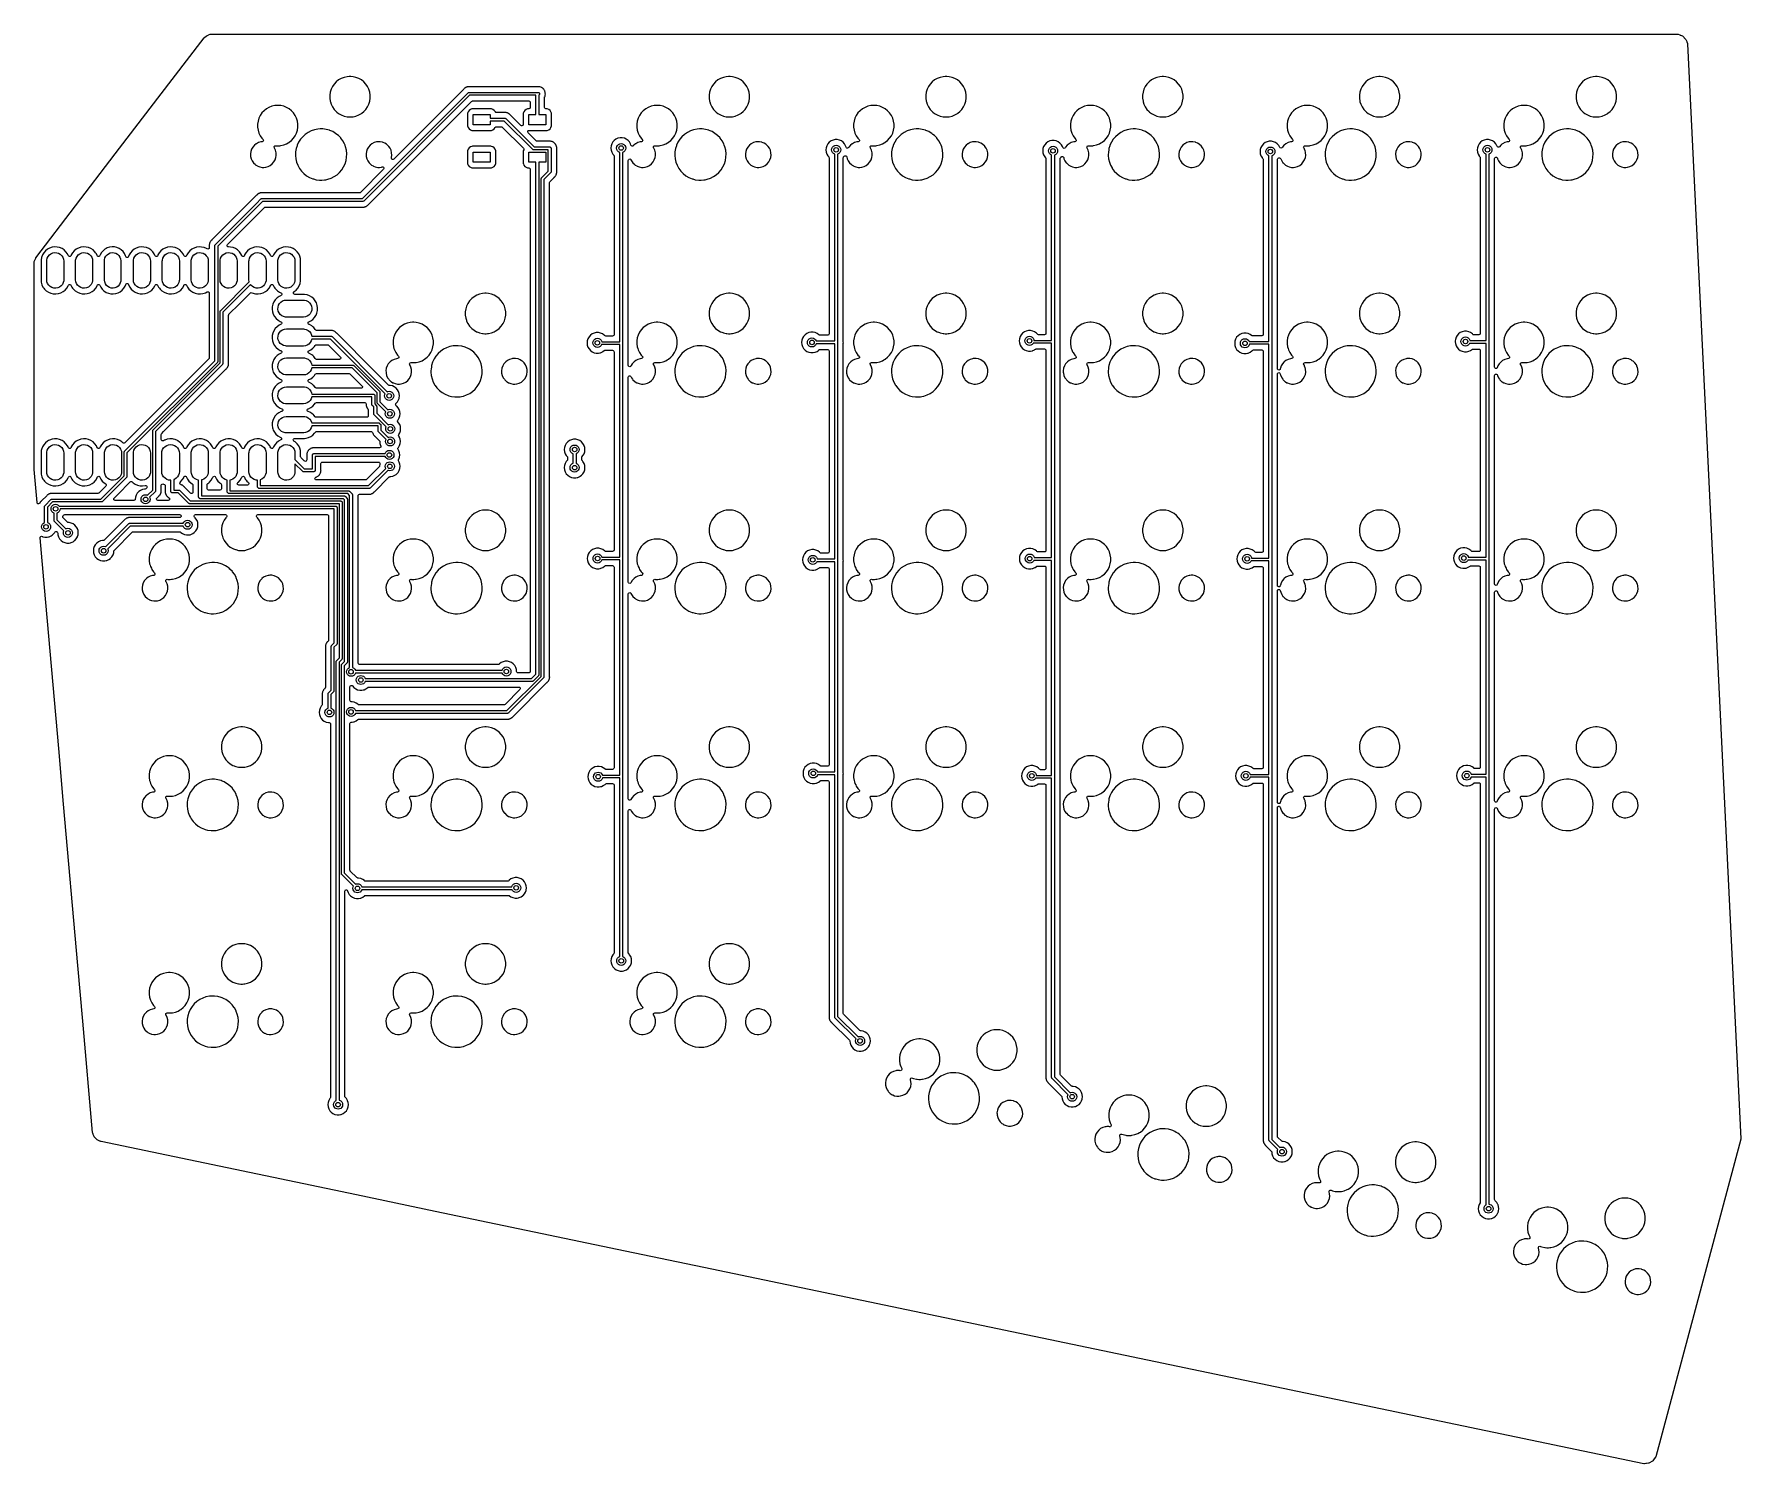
# Model space of a CAD drawing. Extents: x 51 to 201, y -153 to -28.
import ezdxf

# ---------------------------------------------------------------- set-up
doc = ezdxf.new("R2010")
doc.units = 0
doc.layers.add('BLACK', color=7, linetype='CONTINUOUS')

msp = doc.modelspace()

# ---------------------------------------------------------------- linework, layer by layer
at = {"layer": 'BLACK', "linetype": 'CONTINUOUS'}
for p, q in [((61.8482, -33.1531), (65.913, -27.8377)), ((65.913, -27.8377), (65.9359, -27.8147)), ((65.9359, -27.8147), (66.1193, -27.6738)), ((66.1193, -27.6738), (66.1474, -27.6576)), ((66.1474, -27.6576), (66.2597, -27.6111)), ((66.2597, -27.6111), (66.2605, -27.6109)), ((66.2605, -27.6109), (66.281, -27.6022)), ((66.281, -27.6022), (66.2841, -27.601)), ((66.2841, -27.601), (66.2972, -27.5959)), ((66.2972, -27.5959), (66.2991, -27.5947)), ((66.2991, -27.5947), (66.4534, -27.5308)), ((66.4534, -27.5308), (66.5009, -27.5214)), ((66.5009, -27.5214), (195.437, -27.5214)), ((195.437, -27.5214), (195.484, -27.5308)), ((195.484, -27.5308), (195.632, -27.5921)), ((195.632, -27.5921), (195.633, -27.5929)), ((195.633, -27.5929), (195.654, -27.6013)), ((195.654, -27.6013), (195.656, -27.6019)), ((195.656, -27.6019), (195.678, -27.611)), ((195.678, -27.611), (195.678, -27.6111)), ((195.678, -27.6111), (195.844, -27.68)), ((195.844, -27.68), (195.884, -27.7068)), ((195.884, -27.7068), (196.131, -27.9531)), ((196.131, -27.9531), (196.158, -27.9933)), ((196.158, -27.9933), (196.236, -28.1819)), ((196.236, -28.1819), (196.236, -28.183)), ((196.236, -28.183), (196.245, -28.2044)), ((196.245, -28.2044), (196.245, -28.2054)), ((196.245, -28.2054), (196.298, -28.3331)), ((196.298, -28.3331), (196.308, -28.3745)), ((196.308, -28.3745), (200.984, -124.592)), ((77.9675, -31.4158), (77.737, -31.5489)), ((78.2152, -31.3186), (77.9675, -31.4158)), ((78.4746, -31.2594), (78.2152, -31.3186)), ((78.6736, -31.2445), (78.4746, -31.2594)), ((78.8064, -31.2445), (78.6736, -31.2445)), ((78.6736, -31.2445), (78.6736, -31.2445)), ((79.0054, -31.2594), (78.8064, -31.2445)), ((78.8064, -31.2445), (78.8064, -31.2445)), ((79.2648, -31.3186), (79.0054, -31.2594)), ((79.5125, -31.4158), (79.2648, -31.3186)), ((79.743, -31.5489), (79.5125, -31.4158)), ((111.305, -31.4158), (111.075, -31.5489)), ((111.553, -31.3186), (111.305, -31.4158)), ((111.812, -31.2594), (111.553, -31.3186)), ((112.011, -31.2445), (111.812, -31.2594)), ((112.144, -31.2445), (112.011, -31.2445)), ((112.011, -31.2445), (112.011, -31.2445)), ((112.343, -31.2594), (112.144, -31.2445)), ((112.144, -31.2445), (112.144, -31.2445)), ((112.602, -31.3186), (112.343, -31.2594)), ((112.85, -31.4158), (112.602, -31.3186)), ((113.08, -31.5489), (112.85, -31.4158)), ((130.355, -31.4158), (130.125, -31.5489)), ((130.603, -31.3186), (130.355, -31.4158)), ((130.862, -31.2594), (130.603, -31.3186)), ((131.061, -31.2445), (130.862, -31.2594)), ((131.194, -31.2445), (131.061, -31.2445)), ((131.061, -31.2445), (131.061, -31.2445)), ((131.393, -31.2594), (131.194, -31.2445)), ((131.194, -31.2445), (131.194, -31.2445)), ((131.652, -31.3186), (131.393, -31.2594)), ((131.9, -31.4158), (131.652, -31.3186)), ((132.13, -31.5489), (131.9, -31.4158)), ((149.405, -31.4158), (149.175, -31.5489)), ((149.653, -31.3186), (149.405, -31.4158)), ((149.912, -31.2594), (149.653, -31.3186)), ((150.111, -31.2445), (149.912, -31.2594)), ((150.244, -31.2445), (150.111, -31.2445)), ((150.111, -31.2445), (150.111, -31.2445)), ((150.443, -31.2594), (150.244, -31.2445)), ((150.244, -31.2445), (150.244, -31.2445)), ((150.702, -31.3186), (150.443, -31.2594)), ((150.95, -31.4158), (150.702, -31.3186)), ((151.18, -31.5489), (150.95, -31.4158)), ((168.455, -31.4158), (168.225, -31.5489)), ((168.703, -31.3186), (168.455, -31.4158)), ((168.962, -31.2594), (168.703, -31.3186)), ((169.161, -31.2445), (168.962, -31.2594)), ((169.294, -31.2445), (169.161, -31.2445)), ((169.161, -31.2445), (169.161, -31.2445)), ((169.493, -31.2594), (169.294, -31.2445)), ((169.294, -31.2445), (169.294, -31.2445)), ((169.752, -31.3186), (169.493, -31.2594)), ((170, -31.4158), (169.752, -31.3186)), ((170.23, -31.5489), (170, -31.4158)), ((187.505, -31.4158), (187.275, -31.5489)), ((187.753, -31.3186), (187.505, -31.4158)), ((188.012, -31.2594), (187.753, -31.3186)), ((188.211, -31.2445), (188.012, -31.2594)), ((188.344, -31.2445), (188.211, -31.2445)), ((188.211, -31.2445), (188.211, -31.2445)), ((188.543, -31.2594), (188.344, -31.2445)), ((188.344, -31.2445), (188.344, -31.2445)), ((188.802, -31.3186), (188.543, -31.2594)), ((189.05, -31.4158), (188.802, -31.3186)), ((189.28, -31.5489), (189.05, -31.4158)), ((77.0042, -32.6238), (76.9645, -32.8869)), ((76.9645, -32.8869), (76.9645, -33.1531)), ((77.0826, -32.3695), (77.0042, -32.6238)), ((77.1981, -32.1298), (77.0826, -32.3695)), ((77.348, -31.9099), (77.1981, -32.1298)), ((77.529, -31.7148), (77.348, -31.9099)), ((77.737, -31.5489), (77.529, -31.7148)), ((79.951, -31.7148), (79.743, -31.5489)), ((79.8282, -41.965), (89.1116, -32.6816)), ((80.132, -31.9099), (79.951, -31.7148)), ((79.951, -31.7148), (79.951, -31.7148)), ((89.2518, -32.895), (79.9684, -42.1784)), ((80.2819, -32.1298), (80.132, -31.9099)), ((80.3974, -32.3695), (80.2819, -32.1298)), ((80.4758, -32.6238), (80.3974, -32.3695)), ((80.5155, -32.8869), (80.4758, -32.6238)), ((80.5155, -33.1531), (80.5155, -32.8869)), ((88.7327, -32.3527), (82.5799, -38.5055)), ((88.7406, -32.3441), (88.7327, -32.3527)), ((88.7684, -32.3104), (88.7406, -32.3441)), ((88.7846, -32.2986), (88.7684, -32.3104)), ((88.7994, -32.286), (88.7846, -32.2986)), ((88.8136, -32.2718), (88.7994, -32.286)), ((88.8512, -32.2496), (88.8136, -32.2718)), ((88.8609, -32.2432), (88.8512, -32.2496)), ((88.8963, -32.2175), (88.8609, -32.2432)), ((88.9149, -32.2101), (88.8963, -32.2175)), ((88.9324, -32.2016), (88.9149, -32.2101)), ((88.9496, -32.1914), (88.9324, -32.2016)), ((88.9915, -32.1792), (88.9496, -32.1914)), ((89.0026, -32.1754), (88.9915, -32.1792)), ((89.0432, -32.1593), (89.0026, -32.1754)), ((89.0631, -32.1568), (89.0432, -32.1593)), ((89.0821, -32.1529), (89.0631, -32.1568)), ((89.1014, -32.1473), (89.0821, -32.1529)), ((89.145, -32.1459), (89.1014, -32.1473)), ((89.1116, -32.6816), (89.1295, -32.6682)), ((89.1295, -32.6682), (89.1324, -32.6648)), ((89.1324, -32.6648), (89.135, -32.6641)), ((89.135, -32.6641), (89.1401, -32.6603)), ((89.1401, -32.6603), (89.1703, -32.6537)), ((89.1567, -32.145), (89.145, -32.1459)), ((89.1606, -32.1445), (89.1567, -32.145)), ((89.1882, -32.1445), (89.1606, -32.1445)), ((89.1703, -32.6537), (89.2, -32.645)), ((89.1921, -32.1444), (89.1882, -32.1445)), ((89.2622, -32.1422), (89.1921, -32.1444)), ((89.2, -32.645), (95.28, -32.645)), ((95.085, -32.895), (89.2518, -32.895)), ((89.2827, -32.1445), (89.2622, -32.1422)), ((95.2682, -32.1445), (89.2827, -32.1445)), ((95.085, -34.58), (95.085, -32.895)), ((95.2721, -32.1444), (95.2682, -32.1445)), ((95.3422, -32.1422), (95.2721, -32.1444)), ((95.28, -32.645), (95.2862, -32.6459)), ((95.2862, -32.6459), (95.2889, -32.6453)), ((95.2889, -32.6453), (95.2931, -32.6469)), ((95.2931, -32.6469), (95.3152, -32.6501)), ((95.3152, -32.6501), (95.334, -32.6621)), ((95.334, -32.6621), (95.3549, -32.6699)), ((95.3684, -32.8584), (95.335, -32.8918)), ((95.335, -32.8918), (95.335, -34.58)), ((95.3562, -32.1438), (95.3422, -32.1422)), ((95.3549, -32.6699), (95.363, -32.6808)), ((95.4242, -32.1612), (95.3562, -32.1438)), ((95.363, -32.6808), (95.3745, -32.6881)), ((95.3791, -32.8388), (95.3684, -32.8584)), ((95.3745, -32.6881), (95.3837, -32.7084)), ((95.3937, -32.8219), (95.3791, -32.8388)), ((95.3837, -32.7084), (95.3971, -32.7263)), ((95.3956, -32.8085), (95.3937, -32.8219)), ((95.4021, -32.7966), (95.3956, -32.8085)), ((95.3971, -32.7263), (95.3981, -32.7399)), ((95.3981, -32.7399), (95.4037, -32.7522)), ((95.4037, -32.7522), (95.4006, -32.7743)), ((95.4006, -32.7743), (95.4021, -32.7966)), ((95.4279, -32.1621), (95.4242, -32.1612)), ((95.4964, -32.1774), (95.4279, -32.1621)), ((95.5095, -32.1824), (95.4964, -32.1774)), ((95.5259, -32.1914), (95.5095, -32.1824)), ((95.571, -32.2162), (95.5259, -32.1914)), ((95.5744, -32.218), (95.571, -32.2162)), ((95.637, -32.2499), (95.5744, -32.218)), ((95.6485, -32.258), (95.637, -32.2499)), ((95.6734, -32.2814), (95.6485, -32.258)), ((95.6996, -32.306), (95.6734, -32.2814)), ((95.7025, -32.3086), (95.6996, -32.306)), ((95.7324, -32.335), (95.7025, -32.3086)), ((95.7551, -32.355), (95.7324, -32.335)), ((95.7642, -32.3657), (95.7551, -32.355)), ((95.8018, -32.4249), (95.7642, -32.3657)), ((95.8039, -32.4281), (95.8018, -32.4249)), ((95.8434, -32.4862), (95.8039, -32.4281)), ((95.8496, -32.4988), (95.8434, -32.4862)), ((95.8505, -32.5016), (95.8496, -32.4988)), ((95.8713, -32.5656), (95.8505, -32.5016)), ((95.8505, -32.5016), (95.8505, -32.5016)), ((95.851, -33.0257), (95.8796, -32.9648)), ((95.8725, -32.5691), (95.8713, -32.5656)), ((95.8953, -32.6325), (95.8725, -32.5691)), ((95.8796, -32.9648), (95.8809, -32.9622)), ((95.8796, -32.9648), (95.8796, -32.9648)), ((95.8809, -32.9622), (95.885, -32.9488)), ((95.885, -32.9488), (95.8854, -32.9459)), ((95.8854, -32.9459), (95.896, -32.8794)), ((95.8854, -32.9459), (95.8854, -32.9459)), ((95.8963, -32.6352), (95.8953, -32.6325)), ((95.8953, -32.6325), (95.8953, -32.6325)), ((95.896, -32.8794), (95.8966, -32.8756)), ((95.8991, -32.649), (95.8963, -32.6352)), ((95.8966, -32.8756), (95.9092, -32.8096)), ((95.9035, -32.719), (95.8991, -32.649)), ((95.9038, -32.7228), (95.9035, -32.719)), ((95.9102, -32.7898), (95.9038, -32.7228)), ((95.9092, -32.8096), (95.9098, -32.8067)), ((95.9092, -32.8096), (95.9092, -32.8096)), ((95.9098, -32.8067), (95.9104, -32.7927)), ((95.9104, -32.7927), (95.9102, -32.7898)), ((95.9102, -32.7898), (95.9102, -32.7898)), ((110.342, -32.6238), (110.302, -32.8869)), ((110.302, -32.8869), (110.302, -33.1531)), ((110.42, -32.3695), (110.342, -32.6238)), ((110.536, -32.1298), (110.42, -32.3695)), ((110.685, -31.9099), (110.536, -32.1298)), ((110.866, -31.7148), (110.685, -31.9099)), ((111.075, -31.5489), (110.866, -31.7148)), ((113.289, -31.7148), (113.08, -31.5489)), ((113.47, -31.9099), (113.289, -31.7148)), ((113.289, -31.7148), (113.289, -31.7148)), ((113.619, -32.1298), (113.47, -31.9099)), ((113.735, -32.3695), (113.619, -32.1298)), ((113.813, -32.6238), (113.735, -32.3695)), ((113.853, -32.8869), (113.813, -32.6238)), ((113.853, -33.1531), (113.853, -32.8869)), ((129.392, -32.6238), (129.352, -32.8869)), ((129.352, -32.8869), (129.352, -33.1531)), ((129.47, -32.3695), (129.392, -32.6238)), ((129.586, -32.1298), (129.47, -32.3695)), ((129.735, -31.9099), (129.586, -32.1298)), ((129.916, -31.7148), (129.735, -31.9099)), ((130.125, -31.5489), (129.916, -31.7148)), ((132.339, -31.7148), (132.13, -31.5489)), ((132.52, -31.9099), (132.339, -31.7148)), ((132.339, -31.7148), (132.339, -31.7148)), ((132.669, -32.1298), (132.52, -31.9099)), ((132.785, -32.3695), (132.669, -32.1298)), ((132.863, -32.6238), (132.785, -32.3695)), ((132.903, -32.8869), (132.863, -32.6238)), ((132.903, -33.1531), (132.903, -32.8869)), ((148.442, -32.6238), (148.402, -32.8869)), ((148.402, -32.8869), (148.402, -33.1531)), ((148.52, -32.3695), (148.442, -32.6238)), ((148.636, -32.1298), (148.52, -32.3695)), ((148.785, -31.9099), (148.636, -32.1298)), ((148.966, -31.7148), (148.785, -31.9099)), ((149.175, -31.5489), (148.966, -31.7148)), ((151.389, -31.7148), (151.18, -31.5489)), ((151.57, -31.9099), (151.389, -31.7148)), ((151.389, -31.7148), (151.389, -31.7148)), ((151.719, -32.1298), (151.57, -31.9099)), ((151.835, -32.3695), (151.719, -32.1298)), ((151.913, -32.6238), (151.835, -32.3695)), ((151.953, -32.8869), (151.913, -32.6238)), ((151.953, -33.1531), (151.953, -32.8869)), ((167.492, -32.6238), (167.452, -32.8869)), ((167.452, -32.8869), (167.452, -33.1531)), ((167.57, -32.3695), (167.492, -32.6238)), ((167.686, -32.1298), (167.57, -32.3695)), ((167.835, -31.9099), (167.686, -32.1298)), ((168.016, -31.7148), (167.835, -31.9099)), ((168.225, -31.5489), (168.016, -31.7148)), ((170.439, -31.7148), (170.23, -31.5489)), ((170.62, -31.9099), (170.439, -31.7148)), ((170.439, -31.7148), (170.439, -31.7148)), ((170.769, -32.1298), (170.62, -31.9099)), ((170.885, -32.3695), (170.769, -32.1298)), ((170.963, -32.6238), (170.885, -32.3695)), ((171.003, -32.8869), (170.963, -32.6238)), ((171.003, -33.1531), (171.003, -32.8869)), ((186.542, -32.6238), (186.502, -32.8869)), ((186.502, -32.8869), (186.502, -33.1531)), ((186.62, -32.3695), (186.542, -32.6238)), ((186.736, -32.1298), (186.62, -32.3695)), ((186.885, -31.9099), (186.736, -32.1298)), ((187.066, -31.7148), (186.885, -31.9099)), ((187.275, -31.5489), (187.066, -31.7148)), ((189.489, -31.7148), (189.28, -31.5489)), ((189.67, -31.9099), (189.489, -31.7148)), ((189.489, -31.7148), (189.489, -31.7148)), ((189.819, -32.1298), (189.67, -31.9099)), ((189.935, -32.3695), (189.819, -32.1298)), ((190.013, -32.6238), (189.935, -32.3695)), ((190.053, -32.8869), (190.013, -32.6238)), ((190.053, -33.1531), (190.053, -32.8869)), ((58.1062, -38.0462), (61.8482, -33.1531)), ((70.998, -34.4499), (70.8481, -34.6698)), ((71.179, -34.2548), (70.998, -34.4499)), ((71.387, -34.0889), (71.179, -34.2548)), ((71.6175, -33.9558), (71.387, -34.0889)), ((71.8652, -33.8586), (71.6175, -33.9558)), ((72.1246, -33.7994), (71.8652, -33.8586)), ((72.3236, -33.7845), (72.1246, -33.7994)), ((72.4564, -33.7845), (72.3236, -33.7845)), ((72.3236, -33.7845), (72.3236, -33.7845)), ((72.6554, -33.7994), (72.4564, -33.7845)), ((72.4564, -33.7845), (72.4564, -33.7845)), ((72.9148, -33.8586), (72.6554, -33.7994)), ((73.1625, -33.9558), (72.9148, -33.8586)), ((73.393, -34.0889), (73.1625, -33.9558)), ((73.601, -34.2548), (73.393, -34.0889)), ((73.782, -34.4499), (73.601, -34.2548)), ((73.9319, -34.6698), (73.782, -34.4499)), ((76.9645, -33.1531), (77.0042, -33.4162)), ((77.0042, -33.4162), (77.0169, -33.4575)), ((77.0169, -33.4575), (77.0826, -33.6705)), ((77.0826, -33.6705), (77.1981, -33.9102)), ((77.1981, -33.9102), (77.348, -34.1301)), ((77.348, -34.1301), (77.529, -34.3252)), ((77.529, -34.3252), (77.5802, -34.3661)), ((77.5802, -34.3661), (77.737, -34.4911)), ((77.737, -34.4911), (77.9675, -34.6242)), ((79.6239, -34.5599), (79.743, -34.4911)), ((79.743, -34.4911), (79.7663, -34.4725)), ((79.7663, -34.4725), (79.951, -34.3252)), ((79.951, -34.3252), (80.132, -34.1301)), ((80.132, -34.1301), (80.2819, -33.9102)), ((80.2819, -33.9102), (80.3974, -33.6705)), ((80.3974, -33.6705), (80.4758, -33.4162)), ((80.4758, -33.4162), (80.5155, -33.1531)), ((84.0267, -38.8279), (89.4228, -33.4318)), ((89.0659, -34.4725), (89.0595, -34.5321)), ((89.1162, -34.3377), (89.0659, -34.4725)), ((89.2025, -34.2225), (89.1162, -34.3377)), ((89.3177, -34.1362), (89.2025, -34.2225)), ((89.4525, -34.0859), (89.3177, -34.1362)), ((89.4228, -33.4318), (89.463, -33.4049)), ((89.5121, -34.0795), (89.4525, -34.0859)), ((89.463, -33.4049), (89.5105, -33.3955)), ((89.5105, -33.3955), (94.4605, -33.3955)), ((91.1079, -34.0795), (89.5121, -34.0795)), ((91.1675, -34.0859), (91.1079, -34.0795)), ((91.1079, -34.0795), (91.1079, -34.0795)), ((91.3023, -34.1362), (91.1675, -34.0859)), ((91.4175, -34.2225), (91.3023, -34.1362)), ((91.5145, -34.3519), (91.4175, -34.2225)), ((91.5157, -34.351), (91.5145, -34.3519)), ((91.5251, -34.3661), (91.5157, -34.351)), ((91.566, -34.3945), (91.5251, -34.3661)), ((91.6148, -34.4045), (91.566, -34.3945)), ((92.3097, -34.4045), (91.6148, -34.4045)), ((92.3213, -34.404), (92.3097, -34.4045)), ((92.3318, -34.403), (92.3213, -34.404)), ((92.3648, -34.3998), (92.3318, -34.403)), ((92.3772, -34.4018), (92.3648, -34.3998)), ((92.3648, -34.3998), (92.3648, -34.3998)), ((92.3846, -34.403), (92.3772, -34.4018)), ((92.404, -34.4045), (92.3846, -34.403)), ((92.424, -34.4045), (92.404, -34.4045)), ((92.4663, -34.4154), (92.424, -34.4045)), ((92.4778, -34.4177), (92.4663, -34.4154)), ((92.5209, -34.4246), (92.4778, -34.4177)), ((92.5393, -34.4325), (92.5209, -34.4246)), ((92.5577, -34.4388), (92.5393, -34.4325)), ((92.5771, -34.4438), (92.5577, -34.4388)), ((92.6154, -34.4648), (92.5771, -34.4438)), ((92.6259, -34.47), (92.6154, -34.4648)), ((92.6659, -34.4873), (92.6259, -34.47)), ((92.6818, -34.4996), (92.6659, -34.4873)), ((92.698, -34.5103), (92.6818, -34.4996)), ((93.9659, -34.4725), (93.9595, -34.5321)), ((94.0162, -34.3377), (93.9659, -34.4725)), ((94.1025, -34.2225), (94.0162, -34.3377)), ((94.2177, -34.1362), (94.1025, -34.2225)), ((94.3525, -34.0859), (94.2177, -34.1362)), ((94.3823, -34.0827), (94.3525, -34.0859)), ((94.4121, -34.0795), (94.3823, -34.0827)), ((94.4605, -34.0795), (94.4121, -34.0795)), ((94.4605, -33.3955), (94.5225, -33.4121)), ((94.5225, -34.0629), (94.4605, -34.0795)), ((94.5225, -33.4121), (94.5679, -33.4575)), ((94.5679, -34.0175), (94.5225, -34.0629)), ((94.5679, -33.4575), (94.5845, -33.5195)), ((94.5845, -33.9555), (94.5679, -34.0175)), ((94.5845, -33.5195), (94.5845, -33.9555)), ((95.8355, -33.087), (95.8457, -33.0377)), ((95.8355, -33.1531), (95.8355, -33.087)), ((95.8355, -33.9555), (95.8355, -33.1531)), ((95.8521, -34.0175), (95.8355, -33.9555)), ((95.8457, -33.0377), (95.846, -33.0371)), ((95.846, -33.0371), (95.8494, -33.0292)), ((95.8494, -33.0292), (95.851, -33.0257)), ((95.8975, -34.0629), (95.8521, -34.0175)), ((95.9595, -34.0795), (95.8975, -34.0629)), ((96.0079, -34.0795), (95.9595, -34.0795)), ((96.0675, -34.0859), (96.0079, -34.0795)), ((96.0079, -34.0795), (96.0079, -34.0795)), ((96.2023, -34.1362), (96.0675, -34.0859)), ((96.3175, -34.2225), (96.2023, -34.1362)), ((96.4038, -34.3377), (96.3175, -34.2225)), ((96.4541, -34.4725), (96.4038, -34.3377)), ((96.4605, -34.5321), (96.4541, -34.4725)), ((104.335, -34.4499), (104.186, -34.6698)), ((104.516, -34.2548), (104.335, -34.4499)), ((104.725, -34.0889), (104.516, -34.2548)), ((104.955, -33.9558), (104.725, -34.0889)), ((105.203, -33.8586), (104.955, -33.9558)), ((105.462, -33.7994), (105.203, -33.8586)), ((105.661, -33.7845), (105.462, -33.7994)), ((105.794, -33.7845), (105.661, -33.7845)), ((105.661, -33.7845), (105.661, -33.7845)), ((105.993, -33.7994), (105.794, -33.7845)), ((105.794, -33.7845), (105.794, -33.7845)), ((106.252, -33.8586), (105.993, -33.7994)), ((106.5, -33.9558), (106.252, -33.8586)), ((106.73, -34.0889), (106.5, -33.9558)), ((106.939, -34.2548), (106.73, -34.0889)), ((107.12, -34.4499), (106.939, -34.2548)), ((107.269, -34.6698), (107.12, -34.4499)), ((110.302, -33.1531), (110.342, -33.4162)), ((110.342, -33.4162), (110.354, -33.4575)), ((110.354, -33.4575), (110.42, -33.6705)), ((110.42, -33.6705), (110.536, -33.9102)), ((110.536, -33.9102), (110.685, -34.1301)), ((110.685, -34.1301), (110.866, -34.3252)), ((110.866, -34.3252), (110.918, -34.3661)), ((110.918, -34.3661), (111.075, -34.4911)), ((111.075, -34.4911), (111.305, -34.6242)), ((112.961, -34.5599), (113.08, -34.4911)), ((113.08, -34.4911), (113.104, -34.4725)), ((113.104, -34.4725), (113.289, -34.3252)), ((113.289, -34.3252), (113.47, -34.1301)), ((113.47, -34.1301), (113.619, -33.9102)), ((113.619, -33.9102), (113.735, -33.6705)), ((113.735, -33.6705), (113.813, -33.4162)), ((113.813, -33.4162), (113.853, -33.1531)), ((123.385, -34.4499), (123.236, -34.6698)), ((123.566, -34.2548), (123.385, -34.4499)), ((123.775, -34.0889), (123.566, -34.2548)), ((124.005, -33.9558), (123.775, -34.0889)), ((124.253, -33.8586), (124.005, -33.9558)), ((124.512, -33.7994), (124.253, -33.8586)), ((124.711, -33.7845), (124.512, -33.7994)), ((124.844, -33.7845), (124.711, -33.7845)), ((124.711, -33.7845), (124.711, -33.7845)), ((125.043, -33.7994), (124.844, -33.7845)), ((124.844, -33.7845), (124.844, -33.7845)), ((125.302, -33.8586), (125.043, -33.7994)), ((125.55, -33.9558), (125.302, -33.8586)), ((125.78, -34.0889), (125.55, -33.9558)), ((125.989, -34.2548), (125.78, -34.0889)), ((126.17, -34.4499), (125.989, -34.2548)), ((125.989, -34.2548), (125.989, -34.2548)), ((126.319, -34.6698), (126.17, -34.4499)), ((129.352, -33.1531), (129.392, -33.4162)), ((129.392, -33.4162), (129.404, -33.4575)), ((129.404, -33.4575), (129.47, -33.6705)), ((129.47, -33.6705), (129.586, -33.9102)), ((129.586, -33.9102), (129.735, -34.1301)), ((129.735, -34.1301), (129.916, -34.3252)), ((129.916, -34.3252), (129.968, -34.3661)), ((129.968, -34.3661), (130.125, -34.4911)), ((130.125, -34.4911), (130.355, -34.6242)), ((132.011, -34.5599), (132.13, -34.4911)), ((132.13, -34.4911), (132.154, -34.4725)), ((132.154, -34.4725), (132.339, -34.3252)), ((132.339, -34.3252), (132.52, -34.1301)), ((132.52, -34.1301), (132.669, -33.9102)), ((132.669, -33.9102), (132.785, -33.6705)), ((132.785, -33.6705), (132.863, -33.4162)), ((132.863, -33.4162), (132.903, -33.1531)), ((142.435, -34.4499), (142.286, -34.6698)), ((142.616, -34.2548), (142.435, -34.4499)), ((142.825, -34.0889), (142.616, -34.2548)), ((143.055, -33.9558), (142.825, -34.0889)), ((143.303, -33.8586), (143.055, -33.9558)), ((143.562, -33.7994), (143.303, -33.8586)), ((143.761, -33.7845), (143.562, -33.7994)), ((143.894, -33.7845), (143.761, -33.7845)), ((143.761, -33.7845), (143.761, -33.7845)), ((144.093, -33.7994), (143.894, -33.7845)), ((143.894, -33.7845), (143.894, -33.7845)), ((144.352, -33.8586), (144.093, -33.7994)), ((144.6, -33.9558), (144.352, -33.8586)), ((144.83, -34.0889), (144.6, -33.9558)), ((145.039, -34.2548), (144.83, -34.0889)), ((145.22, -34.4499), (145.039, -34.2548)), ((145.039, -34.2548), (145.039, -34.2548)), ((145.369, -34.6698), (145.22, -34.4499)), ((148.402, -33.1531), (148.442, -33.4162)), ((148.442, -33.4162), (148.454, -33.4575)), ((148.454, -33.4575), (148.52, -33.6705)), ((148.52, -33.6705), (148.636, -33.9102)), ((148.636, -33.9102), (148.785, -34.1301)), ((148.785, -34.1301), (148.966, -34.3252)), ((148.966, -34.3252), (149.018, -34.3661)), ((149.018, -34.3661), (149.175, -34.4911)), ((149.175, -34.4911), (149.405, -34.6242)), ((151.061, -34.5599), (151.18, -34.4911)), ((151.18, -34.4911), (151.204, -34.4725)), ((151.204, -34.4725), (151.389, -34.3252)), ((151.389, -34.3252), (151.57, -34.1301)), ((151.57, -34.1301), (151.719, -33.9102)), ((151.719, -33.9102), (151.835, -33.6705)), ((151.835, -33.6705), (151.913, -33.4162)), ((151.913, -33.4162), (151.953, -33.1531)), ((161.485, -34.4499), (161.336, -34.6698)), ((161.666, -34.2548), (161.485, -34.4499)), ((161.875, -34.0889), (161.666, -34.2548)), ((162.105, -33.9558), (161.875, -34.0889)), ((162.353, -33.8586), (162.105, -33.9558)), ((162.612, -33.7994), (162.353, -33.8586)), ((162.811, -33.7845), (162.612, -33.7994)), ((162.944, -33.7845), (162.811, -33.7845)), ((162.811, -33.7845), (162.811, -33.7845)), ((163.143, -33.7994), (162.944, -33.7845)), ((162.944, -33.7845), (162.944, -33.7845)), ((163.402, -33.8586), (163.143, -33.7994)), ((163.65, -33.9558), (163.402, -33.8586)), ((163.88, -34.0889), (163.65, -33.9558)), ((164.089, -34.2548), (163.88, -34.0889)), ((164.27, -34.4499), (164.089, -34.2548)), ((164.089, -34.2548), (164.089, -34.2548)), ((164.419, -34.6698), (164.27, -34.4499)), ((167.452, -33.1531), (167.492, -33.4162)), ((167.492, -33.4162), (167.504, -33.4575)), ((167.504, -33.4575), (167.57, -33.6705)), ((167.57, -33.6705), (167.686, -33.9102)), ((167.686, -33.9102), (167.835, -34.1301)), ((167.835, -34.1301), (168.016, -34.3252)), ((168.016, -34.3252), (168.068, -34.3661)), ((168.068, -34.3661), (168.225, -34.4911)), ((168.225, -34.4911), (168.455, -34.6242)), ((170.111, -34.5599), (170.23, -34.4911)), ((170.23, -34.4911), (170.254, -34.4725)), ((170.254, -34.4725), (170.439, -34.3252)), ((170.439, -34.3252), (170.62, -34.1301)), ((170.62, -34.1301), (170.769, -33.9102)), ((170.769, -33.9102), (170.885, -33.6705)), ((170.885, -33.6705), (170.963, -33.4162)), ((170.963, -33.4162), (171.003, -33.1531)), ((180.535, -34.4499), (180.386, -34.6698)), ((180.716, -34.2548), (180.535, -34.4499)), ((180.925, -34.0889), (180.716, -34.2548)), ((181.155, -33.9558), (180.925, -34.0889)), ((181.403, -33.8586), (181.155, -33.9558)), ((181.662, -33.7994), (181.403, -33.8586)), ((181.861, -33.7845), (181.662, -33.7994)), ((181.994, -33.7845), (181.861, -33.7845)), ((181.861, -33.7845), (181.861, -33.7845)), ((182.193, -33.7994), (181.994, -33.7845)), ((181.994, -33.7845), (181.994, -33.7845)), ((182.452, -33.8586), (182.193, -33.7994)), ((182.7, -33.9558), (182.452, -33.8586)), ((182.93, -34.0889), (182.7, -33.9558)), ((183.139, -34.2548), (182.93, -34.0889)), ((183.32, -34.4499), (183.139, -34.2548)), ((183.139, -34.2548), (183.139, -34.2548)), ((183.469, -34.6698), (183.32, -34.4499)), ((186.502, -33.1531), (186.542, -33.4162)), ((186.542, -33.4162), (186.554, -33.4575)), ((186.554, -33.4575), (186.62, -33.6705)), ((186.62, -33.6705), (186.736, -33.9102)), ((186.736, -33.9102), (186.885, -34.1301)), ((186.885, -34.1301), (187.066, -34.3252)), ((187.066, -34.3252), (187.118, -34.3661)), ((187.118, -34.3661), (187.275, -34.4911)), ((187.275, -34.4911), (187.505, -34.6242)), ((189.161, -34.5599), (189.28, -34.4911)), ((189.28, -34.4911), (189.304, -34.4725)), ((189.304, -34.4725), (189.489, -34.3252)), ((189.489, -34.3252), (189.67, -34.1301)), ((189.67, -34.1301), (189.819, -33.9102)), ((189.819, -33.9102), (189.935, -33.6705)), ((189.935, -33.6705), (190.013, -33.4162)), ((190.013, -33.4162), (190.053, -33.1531)), ((70.6542, -35.1638), (70.6145, -35.4269)), ((70.6145, -35.4269), (70.6145, -35.6931)), ((70.6145, -35.6931), (70.6542, -35.9562)), ((70.7326, -34.9095), (70.6542, -35.1638)), ((70.6542, -35.9562), (70.7326, -36.2105)), ((70.8481, -34.6698), (70.7326, -34.9095)), ((74.0474, -34.9095), (73.9319, -34.6698)), ((74.1258, -35.1638), (74.0474, -34.9095)), ((74.0474, -36.2105), (74.1258, -35.9562)), ((74.1655, -35.4269), (74.1258, -35.1638)), ((74.1258, -35.9562), (74.1655, -35.6931)), ((74.1655, -35.6931), (74.1655, -35.4269)), ((75.6041, -35.9246), (75.3195, -36.0234)), ((75.8994, -35.8646), (75.6041, -35.9246)), ((76.1248, -35.8495), (75.8994, -35.8646)), ((76.3507, -35.8495), (76.1248, -35.8495)), ((76.1248, -35.8495), (76.1248, -35.8495)), ((76.6493, -35.8897), (76.3507, -35.8495)), ((76.9399, -35.9693), (76.6493, -35.8897)), ((76.6493, -35.8897), (76.6493, -35.8897)), ((76.6493, -35.8897), (76.6493, -35.8897)), ((76.9664, -35.9805), (76.9399, -35.9693)), ((77.2173, -36.0869), (76.9664, -35.9805)), ((77.9675, -34.6242), (77.9675, -34.6242)), ((77.9675, -34.6242), (78.2152, -34.7214)), ((78.2152, -34.7214), (78.4746, -34.7806)), ((78.4746, -34.7806), (78.5315, -34.7849)), ((78.5315, -34.7849), (78.6736, -34.7955)), ((78.6736, -34.7955), (78.6736, -34.7955)), ((78.6736, -34.7955), (78.8064, -34.7955)), ((78.8064, -34.7955), (78.9308, -34.7862)), ((78.8064, -34.7955), (78.8064, -34.7955)), ((78.9308, -34.7862), (79.0054, -34.7806)), ((79.0054, -34.7806), (79.2648, -34.7214)), ((79.2648, -34.7214), (79.5125, -34.6242)), ((79.5125, -34.6242), (79.6239, -34.5599)), ((89.0595, -34.5321), (89.0595, -35.5279)), ((89.0595, -35.5279), (89.0649, -35.5785)), ((89.0649, -35.5785), (89.0659, -35.5875)), ((89.0659, -35.5875), (89.1162, -35.7223)), ((89.1162, -35.7223), (89.2025, -35.8375)), ((89.2025, -35.8375), (89.3177, -35.9238)), ((89.3177, -35.9238), (89.4525, -35.9741)), ((89.4525, -35.9741), (89.5121, -35.9805)), ((89.5121, -35.9805), (91.1079, -35.9805)), ((89.56, -35.48), (89.56, -34.58)), ((89.56, -34.58), (91.06, -34.58)), ((91.06, -35.48), (89.56, -35.48)), ((91.06, -34.58), (91.06, -34.905)), ((91.06, -34.905), (92.345, -34.905)), ((92.2932, -35.155), (91.06, -35.155)), ((91.06, -35.155), (91.06, -35.48)), ((91.1079, -35.9805), (91.1675, -35.9741)), ((91.1675, -35.9741), (91.3023, -35.9238)), ((91.3023, -35.9238), (91.4175, -35.8375)), ((91.4175, -35.8375), (91.5038, -35.7223)), ((91.5038, -35.7223), (91.5145, -35.7081)), ((91.5038, -35.7223), (91.5038, -35.7223)), ((91.5145, -35.7081), (91.5157, -35.709)), ((91.5157, -35.709), (91.5251, -35.6939)), ((91.5251, -35.6939), (91.566, -35.6655)), ((91.566, -35.6655), (91.6148, -35.6555)), ((91.6148, -35.6555), (92.0345, -35.6555)), ((92.0345, -35.6555), (92.082, -35.6649)), ((92.082, -35.6649), (92.1222, -35.6918)), ((92.1222, -35.6918), (93.9739, -37.5435)), ((94.7816, -37.6434), (92.2932, -35.155)), ((92.345, -34.905), (92.3671, -34.9082)), ((92.3671, -34.9082), (92.3716, -34.9079)), ((92.3716, -34.9079), (92.374, -34.9092)), ((92.374, -34.9092), (92.3802, -34.9101)), ((92.3802, -34.9101), (92.4062, -34.9268)), ((92.4062, -34.9268), (92.4334, -34.9416)), ((92.4334, -34.9416), (94.9218, -37.43)), ((92.7156, -34.5199), (92.698, -34.5103)), ((92.7474, -34.5498), (92.7156, -34.5199)), ((92.7563, -34.5574), (92.7474, -34.5498)), ((92.7595, -34.5599), (92.7563, -34.5574)), ((92.779, -34.5794), (92.7595, -34.5599)), ((92.7818, -34.5821), (92.779, -34.5794)), ((92.8329, -34.6301), (92.7818, -34.5821)), ((92.8458, -34.6462), (92.8329, -34.6301)), ((93.7478, -35.5482), (92.8458, -34.6462)), ((93.7972, -35.5785), (93.7478, -35.5482)), ((93.8549, -35.583), (93.7972, -35.5785)), ((93.9084, -35.5609), (93.8549, -35.583)), ((93.946, -35.5168), (93.9084, -35.5609)), ((93.9595, -35.4605), (93.946, -35.5168)), ((93.9595, -34.5321), (93.9595, -35.4605)), ((94.3791, -36.0316), (94.4232, -35.994)), ((94.4232, -35.994), (94.4794, -35.9805)), ((94.46, -35.48), (94.46, -34.58)), ((94.46, -34.58), (95.085, -34.58)), ((95.96, -35.48), (94.46, -35.48)), ((94.4794, -35.9805), (96.0079, -35.9805)), ((95.335, -34.58), (95.96, -34.58)), ((95.96, -34.58), (95.96, -35.48)), ((96.0079, -35.9805), (96.0675, -35.9741)), ((96.0675, -35.9741), (96.2023, -35.9238)), ((96.2023, -35.9238), (96.3175, -35.8375)), ((96.3175, -35.8375), (96.4038, -35.7223)), ((96.4038, -35.7223), (96.4541, -35.5875)), ((96.4541, -35.5875), (96.4605, -35.5279)), ((96.4605, -35.5279), (96.4605, -34.5321)), ((103.992, -35.1638), (103.952, -35.4269)), ((103.952, -35.4269), (103.952, -35.6931)), ((103.952, -35.6931), (103.992, -35.9562)), ((104.07, -34.9095), (103.992, -35.1638)), ((103.992, -35.9562), (104.07, -36.2105)), ((104.186, -34.6698), (104.07, -34.9095)), ((107.385, -34.9095), (107.269, -34.6698)), ((107.463, -35.1638), (107.385, -34.9095)), ((107.385, -36.2105), (107.463, -35.9562)), ((107.503, -35.4269), (107.463, -35.1638)), ((107.463, -35.9562), (107.503, -35.6931)), ((107.503, -35.6931), (107.503, -35.4269)), ((108.942, -35.9246), (108.657, -36.0234)), ((109.237, -35.8646), (108.942, -35.9246)), ((109.462, -35.8495), (109.237, -35.8646)), ((109.688, -35.8495), (109.462, -35.8495)), ((109.462, -35.8495), (109.462, -35.8495)), ((109.987, -35.8897), (109.688, -35.8495)), ((110.277, -35.9693), (109.987, -35.8897)), ((109.987, -35.8897), (109.987, -35.8897)), ((109.987, -35.8897), (109.987, -35.8897)), ((110.304, -35.9805), (110.277, -35.9693)), ((110.555, -36.0869), (110.304, -35.9805)), ((111.305, -34.6242), (111.305, -34.6242)), ((111.305, -34.6242), (111.553, -34.7214)), ((111.553, -34.7214), (111.812, -34.7806)), ((111.812, -34.7806), (111.869, -34.7849)), ((111.869, -34.7849), (112.011, -34.7955)), ((112.011, -34.7955), (112.011, -34.7955)), ((112.011, -34.7955), (112.144, -34.7955)), ((112.144, -34.7955), (112.268, -34.7862)), ((112.144, -34.7955), (112.144, -34.7955)), ((112.268, -34.7862), (112.343, -34.7806)), ((112.343, -34.7806), (112.602, -34.7214)), ((112.602, -34.7214), (112.85, -34.6242)), ((112.85, -34.6242), (112.961, -34.5599)), ((123.042, -35.1638), (123.002, -35.4269)), ((123.002, -35.4269), (123.002, -35.6931)), ((123.002, -35.6931), (123.042, -35.9562)), ((123.12, -34.9095), (123.042, -35.1638)), ((123.042, -35.9562), (123.12, -36.2105)), ((123.236, -34.6698), (123.12, -34.9095)), ((126.435, -34.9095), (126.319, -34.6698)), ((126.513, -35.1638), (126.435, -34.9095)), ((126.435, -36.2105), (126.513, -35.9562)), ((126.553, -35.4269), (126.513, -35.1638)), ((126.513, -35.9562), (126.553, -35.6931)), ((126.553, -35.6931), (126.553, -35.4269)), ((127.992, -35.9246), (127.707, -36.0234)), ((128.287, -35.8646), (127.992, -35.9246)), ((128.512, -35.8495), (128.287, -35.8646)), ((128.738, -35.8495), (128.512, -35.8495)), ((128.512, -35.8495), (128.512, -35.8495)), ((129.037, -35.8897), (128.738, -35.8495)), ((129.327, -35.9693), (129.037, -35.8897)), ((129.037, -35.8897), (129.037, -35.8897)), ((129.037, -35.8897), (129.037, -35.8897)), ((129.354, -35.9805), (129.327, -35.9693)), ((129.605, -36.0869), (129.354, -35.9805)), ((130.355, -34.6242), (130.355, -34.6242)), ((130.355, -34.6242), (130.603, -34.7214)), ((130.603, -34.7214), (130.862, -34.7806)), ((130.862, -34.7806), (130.919, -34.7849)), ((130.919, -34.7849), (131.061, -34.7955)), ((131.061, -34.7955), (131.061, -34.7955)), ((131.061, -34.7955), (131.194, -34.7955)), ((131.194, -34.7955), (131.318, -34.7862)), ((131.194, -34.7955), (131.194, -34.7955)), ((131.318, -34.7862), (131.393, -34.7806)), ((131.393, -34.7806), (131.652, -34.7214)), ((131.652, -34.7214), (131.9, -34.6242)), ((131.9, -34.6242), (132.011, -34.5599)), ((142.092, -35.1638), (142.052, -35.4269)), ((142.052, -35.4269), (142.052, -35.6931)), ((142.052, -35.6931), (142.092, -35.9562)), ((142.17, -34.9095), (142.092, -35.1638)), ((142.092, -35.9562), (142.17, -36.2105)), ((142.286, -34.6698), (142.17, -34.9095)), ((145.485, -34.9095), (145.369, -34.6698)), ((145.563, -35.1638), (145.485, -34.9095)), ((145.485, -36.2105), (145.563, -35.9562)), ((145.603, -35.4269), (145.563, -35.1638)), ((145.563, -35.9562), (145.603, -35.6931)), ((145.603, -35.6931), (145.603, -35.4269)), ((147.042, -35.9246), (146.757, -36.0234)), ((147.337, -35.8646), (147.042, -35.9246)), ((147.562, -35.8495), (147.337, -35.8646)), ((147.788, -35.8495), (147.562, -35.8495)), ((147.562, -35.8495), (147.562, -35.8495)), ((148.087, -35.8897), (147.788, -35.8495)), ((148.377, -35.9693), (148.087, -35.8897)), ((148.087, -35.8897), (148.087, -35.8897)), ((148.087, -35.8897), (148.087, -35.8897)), ((148.404, -35.9805), (148.377, -35.9693)), ((148.655, -36.0869), (148.404, -35.9805)), ((149.405, -34.6242), (149.405, -34.6242)), ((149.405, -34.6242), (149.653, -34.7214)), ((149.653, -34.7214), (149.912, -34.7806)), ((149.912, -34.7806), (149.969, -34.7849)), ((149.969, -34.7849), (150.111, -34.7955)), ((150.111, -34.7955), (150.111, -34.7955)), ((150.111, -34.7955), (150.244, -34.7955)), ((150.244, -34.7955), (150.368, -34.7862)), ((150.244, -34.7955), (150.244, -34.7955)), ((150.368, -34.7862), (150.443, -34.7806)), ((150.443, -34.7806), (150.702, -34.7214)), ((150.702, -34.7214), (150.95, -34.6242)), ((150.95, -34.6242), (151.061, -34.5599)), ((161.142, -35.1638), (161.102, -35.4269)), ((161.102, -35.4269), (161.102, -35.6931)), ((161.102, -35.6931), (161.142, -35.9562)), ((161.22, -34.9095), (161.142, -35.1638)), ((161.142, -35.9562), (161.22, -36.2105)), ((161.336, -34.6698), (161.22, -34.9095)), ((164.535, -34.9095), (164.419, -34.6698)), ((164.613, -35.1638), (164.535, -34.9095)), ((164.535, -36.2105), (164.613, -35.9562)), ((164.653, -35.4269), (164.613, -35.1638)), ((164.613, -35.9562), (164.653, -35.6931)), ((164.653, -35.6931), (164.653, -35.4269)), ((166.092, -35.9246), (165.807, -36.0234)), ((166.387, -35.8646), (166.092, -35.9246)), ((166.612, -35.8495), (166.387, -35.8646)), ((166.838, -35.8495), (166.612, -35.8495)), ((166.612, -35.8495), (166.612, -35.8495)), ((167.137, -35.8897), (166.838, -35.8495)), ((167.427, -35.9693), (167.137, -35.8897)), ((167.137, -35.8897), (167.137, -35.8897)), ((167.137, -35.8897), (167.137, -35.8897)), ((167.454, -35.9805), (167.427, -35.9693)), ((167.705, -36.0869), (167.454, -35.9805)), ((168.455, -34.6242), (168.455, -34.6242)), ((168.455, -34.6242), (168.703, -34.7214)), ((168.703, -34.7214), (168.962, -34.7806)), ((168.962, -34.7806), (169.019, -34.7849)), ((169.019, -34.7849), (169.161, -34.7955)), ((169.161, -34.7955), (169.161, -34.7955)), ((169.161, -34.7955), (169.294, -34.7955)), ((169.294, -34.7955), (169.418, -34.7862)), ((169.294, -34.7955), (169.294, -34.7955)), ((169.418, -34.7862), (169.493, -34.7806)), ((169.493, -34.7806), (169.752, -34.7214)), ((169.752, -34.7214), (170, -34.6242)), ((170, -34.6242), (170.111, -34.5599)), ((180.192, -35.1638), (180.152, -35.4269)), ((180.152, -35.4269), (180.152, -35.6931)), ((180.152, -35.6931), (180.192, -35.9562)), ((180.27, -34.9095), (180.192, -35.1638)), ((180.192, -35.9562), (180.27, -36.2105)), ((180.386, -34.6698), (180.27, -34.9095)), ((183.585, -34.9095), (183.469, -34.6698)), ((183.663, -35.1638), (183.585, -34.9095)), ((183.585, -36.2105), (183.663, -35.9562)), ((183.703, -35.4269), (183.663, -35.1638)), ((183.663, -35.9562), (183.703, -35.6931)), ((183.703, -35.6931), (183.703, -35.4269)), ((185.142, -35.9246), (184.857, -36.0234)), ((185.437, -35.8646), (185.142, -35.9246)), ((185.662, -35.8495), (185.437, -35.8646)), ((185.888, -35.8495), (185.662, -35.8495)), ((185.662, -35.8495), (185.662, -35.8495)), ((186.187, -35.8897), (185.888, -35.8495)), ((186.477, -35.9693), (186.187, -35.8897)), ((186.187, -35.8897), (186.187, -35.8897)), ((186.187, -35.8897), (186.187, -35.8897)), ((186.504, -35.9805), (186.477, -35.9693)), ((186.755, -36.0869), (186.504, -35.9805)), ((187.505, -34.6242), (187.505, -34.6242)), ((187.505, -34.6242), (187.753, -34.7214)), ((187.753, -34.7214), (188.012, -34.7806)), ((188.012, -34.7806), (188.069, -34.7849)), ((188.069, -34.7849), (188.211, -34.7955)), ((188.211, -34.7955), (188.211, -34.7955)), ((188.211, -34.7955), (188.344, -34.7955)), ((188.344, -34.7955), (188.468, -34.7862)), ((188.344, -34.7955), (188.344, -34.7955)), ((188.468, -34.7862), (188.543, -34.7806)), ((188.543, -34.7806), (188.802, -34.7214)), ((188.802, -34.7214), (189.05, -34.6242)), ((189.05, -34.6242), (189.161, -34.5599)), ((70.199, -37.4442), (70.0916, -37.6303)), ((70.3398, -37.2817), (70.199, -37.4442)), ((70.3424, -37.2797), (70.3398, -37.2817)), ((70.4974, -37.1578), (70.3424, -37.2797)), ((70.5087, -37.1489), (70.4974, -37.1578)), ((70.6998, -37.0504), (70.5087, -37.1489)), ((70.906, -36.9898), (70.6998, -37.0504)), ((70.7326, -36.2105), (70.8481, -36.4502)), ((70.8481, -36.4502), (70.998, -36.6701)), ((71.0132, -36.9796), (70.906, -36.9898)), ((70.998, -36.6701), (71.0923, -36.7718)), ((71.0766, -36.9548), (71.0132, -36.9796)), ((71.1173, -36.9003), (71.0766, -36.9548)), ((71.0923, -36.7718), (71.1231, -36.8325)), ((71.1231, -36.8325), (71.1173, -36.9003)), ((72.0672, -37.4564), (72.083, -37.389)), ((72.09, -37.5218), (72.0672, -37.4564)), ((72.083, -37.389), (72.1325, -37.3406)), ((72.1325, -37.3406), (72.2003, -37.3263)), ((72.2003, -37.3263), (72.2435, -37.3295)), ((72.2435, -37.3295), (72.3236, -37.3355)), ((72.3236, -37.3355), (72.3236, -37.3355)), ((72.3236, -37.3355), (72.4564, -37.3355)), ((72.4564, -37.3355), (72.5808, -37.3262)), ((72.4564, -37.3355), (72.4564, -37.3355)), ((72.5808, -37.3262), (72.6554, -37.3206)), ((72.6554, -37.3206), (72.9148, -37.2614)), ((72.9148, -37.2614), (73.1625, -37.1642)), ((73.1625, -37.1642), (73.3032, -37.0829)), ((73.3032, -37.0829), (73.393, -37.0311)), ((73.393, -37.0311), (73.397, -37.0279)), ((73.397, -37.0279), (73.601, -36.8652)), ((73.601, -36.8652), (73.782, -36.6701)), ((73.782, -36.6701), (73.9319, -36.4502)), ((73.9319, -36.4502), (74.0474, -36.2105)), ((74.0837, -37.3263), (74.0059, -37.5771)), ((74.0952, -37.2893), (74.0837, -37.3263)), ((74.0965, -37.2866), (74.0952, -37.2893)), ((74.222, -37.016), (74.0965, -37.2866)), ((74.3841, -36.7621), (74.222, -37.016)), ((74.5787, -36.532), (74.3841, -36.7621)), ((74.8021, -36.3299), (74.5787, -36.532)), ((75.0505, -36.1593), (74.8021, -36.3299)), ((75.3195, -36.0234), (75.0505, -36.1593)), ((77.3396, -36.1593), (77.2173, -36.0869)), ((77.4765, -36.2404), (77.3396, -36.1593)), ((77.5897, -36.3299), (77.4765, -36.2404)), ((77.713, -36.4272), (77.5897, -36.3299)), ((77.9224, -36.6438), (77.713, -36.4272)), ((77.9419, -36.6701), (77.9224, -36.6438)), ((78.1012, -36.8863), (77.9419, -36.6701)), ((78.246, -37.1506), (78.1012, -36.8863)), ((78.2984, -37.2866), (78.246, -37.1506)), ((78.3543, -37.4317), (78.2984, -37.2866)), ((78.4241, -37.7248), (78.3543, -37.4317)), ((80.359, -37.4442), (80.2516, -37.6303)), ((80.4998, -37.2817), (80.359, -37.4442)), ((80.5024, -37.2797), (80.4998, -37.2817)), ((80.6574, -37.1578), (80.5024, -37.2797)), ((80.6687, -37.1489), (80.6574, -37.1578)), ((80.8598, -37.0504), (80.6687, -37.1489)), ((81.066, -36.9898), (80.8598, -37.0504)), ((81.1262, -36.9841), (81.066, -36.9898)), ((81.2264, -36.9745), (81.1262, -36.9841)), ((81.3875, -36.9745), (81.2264, -36.9745)), ((81.5985, -37.0152), (81.3875, -36.9745)), ((81.6383, -37.0311), (81.5985, -37.0152)), ((81.5985, -37.0152), (81.5985, -37.0152)), ((81.5985, -37.0152), (81.5985, -37.0152)), ((81.7981, -37.0951), (81.6383, -37.0311)), ((81.9461, -37.1902), (81.7981, -37.0951)), ((81.9789, -37.2113), (81.9461, -37.1902)), ((82.1345, -37.3596), (81.9789, -37.2113)), ((82.1532, -37.3859), (82.1345, -37.3596)), ((82.2591, -37.5347), (82.1532, -37.3859)), ((89.3177, -37.4362), (89.2025, -37.5225)), ((89.4525, -37.3859), (89.3177, -37.4362)), ((89.5121, -37.3795), (89.4525, -37.3859)), ((91.1079, -37.3795), (89.5121, -37.3795)), ((91.1675, -37.3859), (91.1079, -37.3795)), ((91.1079, -37.3795), (91.1079, -37.3795)), ((91.3023, -37.4362), (91.1675, -37.3859)), ((91.4175, -37.5225), (91.3023, -37.4362)), ((94.357, -36.0851), (94.3791, -36.0316)), ((94.3615, -36.1428), (94.357, -36.0851)), ((94.3918, -36.1922), (94.3615, -36.1428)), ((95.0928, -36.8932), (94.3918, -36.1922)), ((94.9218, -37.43), (96.285, -37.43)), ((95.133, -36.9201), (95.0928, -36.8932)), ((95.1805, -36.9295), (95.133, -36.9201)), ((96.2615, -36.9295), (95.1805, -36.9295)), ((96.2692, -36.9293), (96.2615, -36.9295)), ((96.3246, -36.9258), (96.2692, -36.9293)), ((96.285, -37.43), (96.3202, -37.4351)), ((96.3202, -37.4351), (96.3279, -37.44)), ((96.3326, -36.9273), (96.3246, -36.9258)), ((96.3279, -37.44), (96.3369, -37.4413)), ((96.3558, -36.9295), (96.3326, -36.9273)), ((96.3369, -37.4413), (96.3571, -37.4587)), ((96.364, -36.9295), (96.3558, -36.9295)), ((96.3571, -37.4587), (96.3795, -37.4731)), ((96.4178, -36.9433), (96.364, -36.9295)), ((96.364, -36.9295), (96.364, -36.9295)), ((96.3795, -37.4731), (96.3833, -37.4814)), ((96.3833, -37.4814), (96.3902, -37.4874)), ((96.3902, -37.4874), (96.3977, -37.513)), ((96.4254, -36.945), (96.4178, -36.9433)), ((96.4798, -36.9554), (96.4254, -36.945)), ((96.4872, -36.9589), (96.4798, -36.9554)), ((96.4798, -36.9554), (96.4798, -36.9554)), ((96.5092, -36.9668), (96.4872, -36.9589)), ((96.5138, -36.968), (96.5092, -36.9668)), ((96.5171, -36.9688), (96.5138, -36.968)), ((96.5657, -36.9955), (96.5171, -36.9688)), ((96.5726, -36.9991), (96.5657, -36.9955)), ((96.5917, -37.0081), (96.5726, -36.9991)), ((96.6228, -37.0227), (96.5917, -37.0081)), ((96.6291, -37.0279), (96.6228, -37.0227)), ((96.6484, -37.041), (96.6291, -37.0279)), ((96.6556, -37.0449), (96.6484, -37.041)), ((96.696, -37.0829), (96.6556, -37.0449)), ((96.7019, -37.0881), (96.696, -37.0829)), ((96.7446, -37.1234), (96.7019, -37.0881)), ((96.7494, -37.13), (96.7446, -37.1234)), ((96.7648, -37.1475), (96.7494, -37.13)), ((96.7708, -37.1531), (96.7648, -37.1475)), ((96.8005, -37.1999), (96.7708, -37.1531)), ((96.8049, -37.2064), (96.8005, -37.1999)), ((96.8375, -37.2513), (96.8049, -37.2064)), ((96.8405, -37.2589), (96.8375, -37.2513)), ((96.8511, -37.2797), (96.8405, -37.2589)), ((96.8555, -37.2866), (96.8511, -37.2797)), ((96.8726, -37.3393), (96.8555, -37.2866)), ((96.8752, -37.3466), (96.8726, -37.3393)), ((96.8957, -37.3982), (96.8752, -37.3466)), ((96.8967, -37.4063), (96.8957, -37.3982)), ((96.9018, -37.4291), (96.8967, -37.4063)), ((96.9043, -37.4369), (96.9018, -37.4291)), ((96.9078, -37.4923), (96.9043, -37.4369)), ((96.9085, -37.5), (96.9078, -37.4923)), ((96.9087, -37.5017), (96.9085, -37.5)), ((96.9105, -37.5157), (96.9087, -37.5017)), ((101.684, -37.3417), (101.665, -37.5225)), ((101.743, -37.1617), (101.684, -37.3417)), ((101.837, -36.9978), (101.743, -37.1617)), ((101.964, -36.8571), (101.837, -36.9978)), ((102.117, -36.7458), (101.964, -36.8571)), ((102.29, -36.6689), (102.117, -36.7458)), ((102.17, -37.53), (102.19, -37.4064)), ((102.19, -37.4064), (102.246, -37.2949)), ((102.246, -37.2949), (102.335, -37.2064)), ((102.475, -36.6295), (102.29, -36.6689)), ((102.335, -37.2064), (102.446, -37.1496)), ((102.446, -37.1496), (102.57, -37.13)), ((102.665, -36.6295), (102.475, -36.6295)), ((102.475, -36.6295), (102.475, -36.6295)), ((102.57, -37.13), (102.694, -37.1496)), ((102.85, -36.6689), (102.665, -36.6295)), ((102.665, -36.6295), (102.665, -36.6295)), ((102.694, -37.1496), (102.805, -37.2064)), ((102.805, -37.2064), (102.894, -37.2949)), ((103.023, -36.7458), (102.85, -36.6689)), ((102.894, -37.2949), (102.95, -37.4064)), ((102.95, -37.4064), (102.97, -37.53)), ((103.176, -36.8571), (103.023, -36.7458)), ((103.303, -36.9978), (103.176, -36.8571)), ((103.39, -37.1489), (103.303, -36.9978)), ((103.397, -37.1617), (103.39, -37.1489)), ((103.432, -37.2698), (103.397, -37.1617)), ((103.434, -37.2753), (103.432, -37.2698)), ((103.469, -37.3295), (103.434, -37.2753)), ((103.527, -37.3585), (103.469, -37.3295)), ((103.592, -37.3543), (103.527, -37.3585)), ((103.646, -37.3182), (103.592, -37.3543)), ((103.677, -37.2817), (103.646, -37.3182)), ((103.835, -37.1578), (103.677, -37.2817)), ((103.677, -37.2817), (103.677, -37.2817)), ((103.677, -37.2817), (103.677, -37.2817)), ((103.846, -37.1489), (103.835, -37.1578)), ((104.037, -37.0504), (103.846, -37.1489)), ((104.244, -36.9898), (104.037, -37.0504)), ((104.07, -36.2105), (104.186, -36.4502)), ((104.186, -36.4502), (104.335, -36.6701)), ((104.351, -36.9796), (104.244, -36.9898)), ((104.335, -36.6701), (104.43, -36.7718)), ((104.414, -36.9548), (104.351, -36.9796)), ((104.455, -36.9003), (104.414, -36.9548)), ((104.43, -36.7718), (104.461, -36.8325)), ((104.461, -36.8325), (104.455, -36.9003)), ((105.405, -37.4564), (105.42, -37.389)), ((105.427, -37.5218), (105.405, -37.4564)), ((105.42, -37.389), (105.47, -37.3406)), ((105.47, -37.3406), (105.538, -37.3263)), ((105.538, -37.3263), (105.581, -37.3295)), ((105.581, -37.3295), (105.661, -37.3355)), ((105.661, -37.3355), (105.661, -37.3355)), ((105.661, -37.3355), (105.794, -37.3355)), ((105.794, -37.3355), (105.918, -37.3262)), ((105.794, -37.3355), (105.794, -37.3355)), ((105.918, -37.3262), (105.993, -37.3206)), ((105.993, -37.3206), (106.252, -37.2614)), ((106.252, -37.2614), (106.5, -37.1642)), ((106.5, -37.1642), (106.641, -37.0829)), ((106.641, -37.0829), (106.73, -37.0311)), ((106.73, -37.0311), (106.735, -37.0279)), ((106.735, -37.0279), (106.939, -36.8652)), ((106.939, -36.8652), (107.12, -36.6701)), ((107.12, -36.6701), (107.269, -36.4502)), ((107.269, -36.4502), (107.385, -36.2105)), ((107.421, -37.3263), (107.343, -37.5771)), ((107.433, -37.2893), (107.421, -37.3263)), ((107.434, -37.2866), (107.433, -37.2893)), ((107.56, -37.016), (107.434, -37.2866)), ((107.722, -36.7621), (107.56, -37.016)), ((107.916, -36.532), (107.722, -36.7621)), ((108.14, -36.3299), (107.916, -36.532)), ((108.388, -36.1593), (108.14, -36.3299)), ((108.657, -36.0234), (108.388, -36.1593)), ((110.677, -36.1593), (110.555, -36.0869)), ((110.814, -36.2404), (110.677, -36.1593)), ((110.927, -36.3299), (110.814, -36.2404)), ((111.05, -36.4272), (110.927, -36.3299)), ((111.26, -36.6438), (111.05, -36.4272)), ((111.279, -36.6701), (111.26, -36.6438)), ((111.439, -36.8863), (111.279, -36.6701)), ((111.583, -37.1506), (111.439, -36.8863)), ((111.636, -37.2866), (111.583, -37.1506)), ((111.692, -37.4317), (111.636, -37.2866)), ((111.762, -37.7248), (111.692, -37.4317)), ((113.697, -37.4442), (113.589, -37.6303)), ((113.837, -37.2817), (113.697, -37.4442)), ((113.84, -37.2797), (113.837, -37.2817)), ((113.995, -37.1578), (113.84, -37.2797)), ((114.006, -37.1489), (113.995, -37.1578)), ((114.197, -37.0504), (114.006, -37.1489)), ((114.404, -36.9898), (114.197, -37.0504)), ((114.464, -36.9841), (114.404, -36.9898)), ((114.564, -36.9745), (114.464, -36.9841)), ((114.725, -36.9745), (114.564, -36.9745)), ((114.936, -37.0152), (114.725, -36.9745)), ((114.976, -37.0311), (114.936, -37.0152)), ((114.936, -37.0152), (114.936, -37.0152)), ((114.936, -37.0152), (114.936, -37.0152)), ((115.136, -37.0951), (114.976, -37.0311)), ((115.284, -37.1902), (115.136, -37.0951)), ((115.316, -37.2113), (115.284, -37.1902)), ((115.472, -37.3596), (115.316, -37.2113)), ((115.491, -37.3859), (115.472, -37.3596)), ((115.597, -37.5347), (115.491, -37.3859)), ((120.584, -37.5017), (120.565, -37.69)), ((120.643, -37.3217), (120.584, -37.5017)), ((120.737, -37.1578), (120.643, -37.3217)), ((120.864, -37.0171), (120.737, -37.1578)), ((121.017, -36.9058), (120.864, -37.0171)), ((121.19, -36.8289), (121.017, -36.9058)), ((121.09, -37.5664), (121.146, -37.4549)), ((121.146, -37.4549), (121.235, -37.3664)), ((121.375, -36.7895), (121.19, -36.8289)), ((121.235, -37.3664), (121.346, -37.3096)), ((121.346, -37.3096), (121.47, -37.29)), ((121.565, -36.7895), (121.375, -36.7895)), ((121.375, -36.7895), (121.375, -36.7895)), ((121.47, -37.29), (121.594, -37.3096)), ((121.75, -36.8289), (121.565, -36.7895)), ((121.565, -36.7895), (121.565, -36.7895)), ((121.594, -37.3096), (121.705, -37.3664)), ((121.705, -37.3664), (121.794, -37.4549)), ((121.923, -36.9058), (121.75, -36.8289)), ((121.794, -37.4549), (121.85, -37.5664)), ((122.076, -37.0171), (121.923, -36.9058)), ((122.203, -37.1578), (122.076, -37.0171)), ((122.297, -37.3217), (122.203, -37.1578)), ((122.341, -37.4559), (122.297, -37.3217)), ((122.37, -37.5043), (122.341, -37.4559)), ((122.566, -37.4796), (122.527, -37.5208)), ((122.587, -37.4442), (122.566, -37.4796)), ((122.727, -37.2817), (122.587, -37.4442)), ((122.73, -37.2797), (122.727, -37.2817)), ((122.885, -37.1578), (122.73, -37.2797)), ((122.896, -37.1489), (122.885, -37.1578)), ((123.087, -37.0504), (122.896, -37.1489)), ((123.294, -36.9898), (123.087, -37.0504)), ((123.12, -36.2105), (123.236, -36.4502)), ((123.236, -36.4502), (123.385, -36.6701)), ((123.401, -36.9796), (123.294, -36.9898)), ((123.385, -36.6701), (123.48, -36.7718)), ((123.464, -36.9548), (123.401, -36.9796)), ((123.505, -36.9003), (123.464, -36.9548)), ((123.48, -36.7718), (123.511, -36.8325)), ((123.511, -36.8325), (123.505, -36.9003)), ((124.455, -37.4564), (124.47, -37.389)), ((124.477, -37.5218), (124.455, -37.4564)), ((124.47, -37.389), (124.52, -37.3406)), ((124.52, -37.3406), (124.588, -37.3263)), ((124.588, -37.3263), (124.631, -37.3295)), ((124.631, -37.3295), (124.711, -37.3355)), ((124.711, -37.3355), (124.711, -37.3355)), ((124.711, -37.3355), (124.844, -37.3355)), ((124.844, -37.3355), (124.968, -37.3262)), ((124.844, -37.3355), (124.844, -37.3355)), ((124.968, -37.3262), (125.043, -37.3206)), ((125.043, -37.3206), (125.302, -37.2614)), ((125.302, -37.2614), (125.55, -37.1642)), ((125.55, -37.1642), (125.691, -37.0829)), ((125.691, -37.0829), (125.78, -37.0311)), ((125.78, -37.0311), (125.785, -37.0279)), ((125.785, -37.0279), (125.989, -36.8652)), ((125.989, -36.8652), (126.17, -36.6701)), ((126.17, -36.6701), (126.319, -36.4502)), ((126.319, -36.4502), (126.435, -36.2105)), ((126.471, -37.3263), (126.393, -37.5771)), ((126.483, -37.2893), (126.471, -37.3263)), ((126.484, -37.2866), (126.483, -37.2893)), ((126.61, -37.016), (126.484, -37.2866)), ((126.772, -36.7621), (126.61, -37.016)), ((126.966, -36.532), (126.772, -36.7621)), ((127.19, -36.3299), (126.966, -36.532)), ((127.438, -36.1593), (127.19, -36.3299)), ((127.707, -36.0234), (127.438, -36.1593)), ((129.727, -36.1593), (129.605, -36.0869)), ((129.864, -36.2404), (129.727, -36.1593)), ((129.977, -36.3299), (129.864, -36.2404)), ((130.1, -36.4272), (129.977, -36.3299)), ((130.31, -36.6438), (130.1, -36.4272)), ((130.329, -36.6701), (130.31, -36.6438)), ((130.489, -36.8863), (130.329, -36.6701)), ((130.633, -37.1506), (130.489, -36.8863)), ((130.686, -37.2866), (130.633, -37.1506)), ((130.742, -37.4317), (130.686, -37.2866)), ((130.812, -37.7248), (130.742, -37.4317)), ((132.747, -37.4442), (132.639, -37.6303)), ((132.887, -37.2817), (132.747, -37.4442)), ((132.89, -37.2797), (132.887, -37.2817)), ((133.045, -37.1578), (132.89, -37.2797)), ((133.056, -37.1489), (133.045, -37.1578)), ((133.247, -37.0504), (133.056, -37.1489)), ((133.454, -36.9898), (133.247, -37.0504)), ((133.514, -36.9841), (133.454, -36.9898)), ((133.614, -36.9745), (133.514, -36.9841)), ((133.775, -36.9745), (133.614, -36.9745)), ((133.986, -37.0152), (133.775, -36.9745)), ((134.026, -37.0311), (133.986, -37.0152)), ((133.986, -37.0152), (133.986, -37.0152)), ((133.986, -37.0152), (133.986, -37.0152)), ((134.186, -37.0951), (134.026, -37.0311)), ((134.334, -37.1902), (134.186, -37.0951)), ((134.366, -37.2113), (134.334, -37.1902)), ((134.522, -37.3596), (134.366, -37.2113)), ((134.541, -37.3859), (134.522, -37.3596)), ((134.647, -37.5347), (134.541, -37.3859)), ((139.703, -37.4017), (139.644, -37.5817)), ((139.797, -37.2378), (139.703, -37.4017)), ((139.924, -37.0971), (139.797, -37.2378)), ((140.077, -36.9858), (139.924, -37.0971)), ((140.25, -36.9089), (140.077, -36.9858)), ((140.206, -37.5349), (140.295, -37.4464)), ((140.435, -36.8695), (140.25, -36.9089)), ((140.295, -37.4464), (140.406, -37.3896)), ((140.406, -37.3896), (140.53, -37.37)), ((140.625, -36.8695), (140.435, -36.8695)), ((140.435, -36.8695), (140.435, -36.8695)), ((140.53, -37.37), (140.654, -37.3896)), ((140.81, -36.9089), (140.625, -36.8695)), ((140.625, -36.8695), (140.625, -36.8695)), ((140.654, -37.3896), (140.765, -37.4464)), ((140.765, -37.4464), (140.854, -37.5349)), ((140.983, -36.9858), (140.81, -36.9089)), ((141.136, -37.0971), (140.983, -36.9858)), ((141.263, -37.2378), (141.136, -37.0971)), ((141.357, -37.4017), (141.263, -37.2378)), ((141.381, -37.4736), (141.357, -37.4017)), ((141.41, -37.5221), (141.381, -37.4736)), ((141.606, -37.4973), (141.567, -37.5386)), ((141.637, -37.4442), (141.606, -37.4973)), ((141.777, -37.2817), (141.637, -37.4442)), ((141.78, -37.2797), (141.777, -37.2817)), ((141.935, -37.1578), (141.78, -37.2797)), ((141.946, -37.1489), (141.935, -37.1578)), ((142.137, -37.0504), (141.946, -37.1489)), ((142.344, -36.9898), (142.137, -37.0504)), ((142.17, -36.2105), (142.286, -36.4502)), ((142.286, -36.4502), (142.435, -36.6701)), ((142.451, -36.9796), (142.344, -36.9898)), ((142.435, -36.6701), (142.53, -36.7718)), ((142.514, -36.9548), (142.451, -36.9796)), ((142.555, -36.9003), (142.514, -36.9548)), ((142.53, -36.7718), (142.561, -36.8325)), ((142.561, -36.8325), (142.555, -36.9003)), ((143.505, -37.4564), (143.52, -37.389)), ((143.527, -37.5218), (143.505, -37.4564)), ((143.52, -37.389), (143.57, -37.3406)), ((143.57, -37.3406), (143.638, -37.3263)), ((143.638, -37.3263), (143.681, -37.3295)), ((143.681, -37.3295), (143.761, -37.3355)), ((143.761, -37.3355), (143.761, -37.3355)), ((143.761, -37.3355), (143.894, -37.3355)), ((143.894, -37.3355), (144.018, -37.3262)), ((143.894, -37.3355), (143.894, -37.3355)), ((144.018, -37.3262), (144.093, -37.3206)), ((144.093, -37.3206), (144.352, -37.2614)), ((144.352, -37.2614), (144.6, -37.1642)), ((144.6, -37.1642), (144.741, -37.0829)), ((144.741, -37.0829), (144.83, -37.0311)), ((144.83, -37.0311), (144.835, -37.0279)), ((144.835, -37.0279), (145.039, -36.8652)), ((145.039, -36.8652), (145.22, -36.6701)), ((145.22, -36.6701), (145.369, -36.4502)), ((145.369, -36.4502), (145.485, -36.2105)), ((145.521, -37.3263), (145.443, -37.5771)), ((145.533, -37.2893), (145.521, -37.3263)), ((145.534, -37.2866), (145.533, -37.2893)), ((145.66, -37.016), (145.534, -37.2866)), ((145.822, -36.7621), (145.66, -37.016)), ((146.016, -36.532), (145.822, -36.7621)), ((146.24, -36.3299), (146.016, -36.532)), ((146.488, -36.1593), (146.24, -36.3299)), ((146.757, -36.0234), (146.488, -36.1593)), ((148.777, -36.1593), (148.655, -36.0869)), ((148.914, -36.2404), (148.777, -36.1593)), ((149.027, -36.3299), (148.914, -36.2404)), ((149.15, -36.4272), (149.027, -36.3299)), ((149.36, -36.6438), (149.15, -36.4272)), ((149.379, -36.6701), (149.36, -36.6438)), ((149.539, -36.8863), (149.379, -36.6701)), ((149.683, -37.1506), (149.539, -36.8863)), ((149.736, -37.2866), (149.683, -37.1506)), ((149.792, -37.4317), (149.736, -37.2866)), ((149.862, -37.7248), (149.792, -37.4317)), ((151.797, -37.4442), (151.689, -37.6303)), ((151.937, -37.2817), (151.797, -37.4442)), ((151.94, -37.2797), (151.937, -37.2817)), ((152.095, -37.1578), (151.94, -37.2797)), ((152.106, -37.1489), (152.095, -37.1578)), ((152.297, -37.0504), (152.106, -37.1489)), ((152.504, -36.9898), (152.297, -37.0504)), ((152.564, -36.9841), (152.504, -36.9898)), ((152.664, -36.9745), (152.564, -36.9841)), ((152.825, -36.9745), (152.664, -36.9745)), ((153.036, -37.0152), (152.825, -36.9745)), ((153.076, -37.0311), (153.036, -37.0152)), ((153.036, -37.0152), (153.036, -37.0152)), ((153.036, -37.0152), (153.036, -37.0152)), ((153.236, -37.0951), (153.076, -37.0311)), ((153.384, -37.1902), (153.236, -37.0951)), ((153.416, -37.2113), (153.384, -37.1902)), ((153.572, -37.3596), (153.416, -37.2113)), ((153.591, -37.3859), (153.572, -37.3596)), ((153.697, -37.5347), (153.591, -37.3859)), ((158.803, -37.4717), (158.744, -37.6517)), ((158.897, -37.3078), (158.803, -37.4717)), ((159.024, -37.1671), (158.897, -37.3078)), ((159.177, -37.0558), (159.024, -37.1671)), ((159.35, -36.9789), (159.177, -37.0558)), ((159.535, -36.9395), (159.35, -36.9789)), ((159.395, -37.5164), (159.506, -37.4596)), ((159.506, -37.4596), (159.63, -37.44)), ((159.725, -36.9395), (159.535, -36.9395)), ((159.535, -36.9395), (159.535, -36.9395)), ((159.63, -37.44), (159.754, -37.4596)), ((159.91, -36.9789), (159.725, -36.9395)), ((159.725, -36.9395), (159.725, -36.9395)), ((159.754, -37.4596), (159.865, -37.5164)), ((160.083, -37.0558), (159.91, -36.9789)), ((160.236, -37.1671), (160.083, -37.0558)), ((160.363, -37.3078), (160.236, -37.1671)), ((160.457, -37.4706), (160.363, -37.3078)), ((160.502, -37.516), (160.457, -37.4706)), ((160.671, -37.4706), (160.626, -37.516)), ((160.687, -37.4442), (160.671, -37.4706)), ((160.827, -37.2817), (160.687, -37.4442)), ((160.83, -37.2797), (160.827, -37.2817)), ((160.985, -37.1578), (160.83, -37.2797)), ((160.996, -37.1489), (160.985, -37.1578)), ((161.187, -37.0504), (160.996, -37.1489)), ((161.394, -36.9898), (161.187, -37.0504)), ((161.22, -36.2105), (161.336, -36.4502)), ((161.336, -36.4502), (161.485, -36.6701)), ((161.501, -36.9796), (161.394, -36.9898)), ((161.485, -36.6701), (161.58, -36.7718)), ((161.564, -36.9548), (161.501, -36.9796)), ((161.605, -36.9003), (161.564, -36.9548)), ((161.58, -36.7718), (161.611, -36.8325)), ((161.611, -36.8325), (161.605, -36.9003)), ((162.555, -37.4564), (162.57, -37.389)), ((162.577, -37.5218), (162.555, -37.4564)), ((162.57, -37.389), (162.62, -37.3406)), ((162.62, -37.3406), (162.688, -37.3263)), ((162.688, -37.3263), (162.731, -37.3295)), ((162.731, -37.3295), (162.811, -37.3355)), ((162.811, -37.3355), (162.811, -37.3355)), ((162.811, -37.3355), (162.944, -37.3355)), ((162.944, -37.3355), (163.068, -37.3262)), ((162.944, -37.3355), (162.944, -37.3355)), ((163.068, -37.3262), (163.143, -37.3206)), ((163.143, -37.3206), (163.402, -37.2614)), ((163.402, -37.2614), (163.65, -37.1642)), ((163.65, -37.1642), (163.791, -37.0829)), ((163.791, -37.0829), (163.88, -37.0311)), ((163.88, -37.0311), (163.885, -37.0279)), ((163.885, -37.0279), (164.089, -36.8652)), ((164.089, -36.8652), (164.27, -36.6701)), ((164.27, -36.6701), (164.419, -36.4502)), ((164.419, -36.4502), (164.535, -36.2105)), ((164.571, -37.3263), (164.493, -37.5771)), ((164.583, -37.2893), (164.571, -37.3263)), ((164.584, -37.2866), (164.583, -37.2893)), ((164.71, -37.016), (164.584, -37.2866)), ((164.872, -36.7621), (164.71, -37.016)), ((165.066, -36.532), (164.872, -36.7621)), ((165.29, -36.3299), (165.066, -36.532)), ((165.538, -36.1593), (165.29, -36.3299)), ((165.807, -36.0234), (165.538, -36.1593)), ((167.827, -36.1593), (167.705, -36.0869)), ((167.964, -36.2404), (167.827, -36.1593)), ((168.077, -36.3299), (167.964, -36.2404)), ((168.2, -36.4272), (168.077, -36.3299)), ((168.41, -36.6438), (168.2, -36.4272)), ((168.429, -36.6701), (168.41, -36.6438)), ((168.589, -36.8863), (168.429, -36.6701)), ((168.733, -37.1506), (168.589, -36.8863)), ((168.786, -37.2866), (168.733, -37.1506)), ((168.842, -37.4317), (168.786, -37.2866)), ((168.912, -37.7248), (168.842, -37.4317)), ((170.847, -37.4442), (170.739, -37.6303)), ((170.987, -37.2817), (170.847, -37.4442)), ((170.99, -37.2797), (170.987, -37.2817)), ((171.145, -37.1578), (170.99, -37.2797)), ((171.156, -37.1489), (171.145, -37.1578)), ((171.347, -37.0504), (171.156, -37.1489)), ((171.554, -36.9898), (171.347, -37.0504)), ((171.614, -36.9841), (171.554, -36.9898)), ((171.714, -36.9745), (171.614, -36.9841)), ((171.875, -36.9745), (171.714, -36.9745)), ((172.086, -37.0152), (171.875, -36.9745)), ((172.126, -37.0311), (172.086, -37.0152)), ((172.086, -37.0152), (172.086, -37.0152)), ((172.086, -37.0152), (172.086, -37.0152)), ((172.286, -37.0951), (172.126, -37.0311)), ((172.434, -37.1902), (172.286, -37.0951)), ((172.466, -37.2113), (172.434, -37.1902)), ((172.622, -37.3596), (172.466, -37.2113)), ((172.641, -37.3859), (172.622, -37.3596)), ((172.747, -37.5347), (172.641, -37.3859)), ((177.824, -37.5017), (177.805, -37.69)), ((177.883, -37.3217), (177.824, -37.5017)), ((177.977, -37.1578), (177.883, -37.3217)), ((178.104, -37.0171), (177.977, -37.1578)), ((178.257, -36.9058), (178.104, -37.0171)), ((178.43, -36.8289), (178.257, -36.9058)), ((178.33, -37.5664), (178.386, -37.4549)), ((178.386, -37.4549), (178.475, -37.3664)), ((178.615, -36.7895), (178.43, -36.8289)), ((178.475, -37.3664), (178.586, -37.3096)), ((178.586, -37.3096), (178.71, -37.29)), ((178.805, -36.7895), (178.615, -36.7895)), ((178.615, -36.7895), (178.615, -36.7895)), ((178.71, -37.29), (178.834, -37.3096)), ((178.99, -36.8289), (178.805, -36.7895)), ((178.805, -36.7895), (178.805, -36.7895)), ((178.834, -37.3096), (178.945, -37.3664)), ((178.945, -37.3664), (179.034, -37.4549)), ((179.163, -36.9058), (178.99, -36.8289)), ((179.034, -37.4549), (179.09, -37.5664)), ((179.316, -37.0171), (179.163, -36.9058)), ((179.443, -37.1578), (179.316, -37.0171)), ((179.537, -37.3217), (179.443, -37.1578)), ((179.553, -37.3693), (179.537, -37.3217)), ((179.588, -37.4235), (179.553, -37.3693)), ((179.646, -37.4525), (179.588, -37.4235)), ((179.711, -37.4483), (179.646, -37.4525)), ((179.764, -37.4122), (179.711, -37.4483)), ((179.877, -37.2817), (179.764, -37.4122)), ((179.88, -37.2797), (179.877, -37.2817)), ((179.977, -37.2032), (179.88, -37.2797)), ((180.046, -37.1489), (179.977, -37.2032)), ((180.237, -37.0504), (180.046, -37.1489)), ((180.444, -36.9898), (180.237, -37.0504)), ((180.27, -36.2105), (180.386, -36.4502)), ((180.386, -36.4502), (180.535, -36.6701)), ((180.551, -36.9796), (180.444, -36.9898)), ((180.535, -36.6701), (180.63, -36.7718)), ((180.614, -36.9548), (180.551, -36.9796)), ((180.655, -36.9003), (180.614, -36.9548)), ((180.63, -36.7718), (180.661, -36.8325)), ((180.661, -36.8325), (180.655, -36.9003)), ((181.605, -37.4564), (181.62, -37.389)), ((181.627, -37.5218), (181.605, -37.4564)), ((181.62, -37.389), (181.67, -37.3406)), ((181.67, -37.3406), (181.738, -37.3263)), ((181.738, -37.3263), (181.781, -37.3295)), ((181.781, -37.3295), (181.861, -37.3355)), ((181.861, -37.3355), (181.861, -37.3355)), ((181.861, -37.3355), (181.994, -37.3355)), ((181.994, -37.3355), (182.118, -37.3262)), ((181.994, -37.3355), (181.994, -37.3355)), ((182.118, -37.3262), (182.193, -37.3206)), ((182.193, -37.3206), (182.452, -37.2614)), ((182.452, -37.2614), (182.7, -37.1642)), ((182.7, -37.1642), (182.841, -37.0829)), ((182.841, -37.0829), (182.93, -37.0311)), ((182.93, -37.0311), (182.935, -37.0279)), ((182.935, -37.0279), (183.139, -36.8652)), ((183.139, -36.8652), (183.32, -36.6701)), ((183.32, -36.6701), (183.469, -36.4502)), ((183.469, -36.4502), (183.585, -36.2105)), ((183.621, -37.3263), (183.543, -37.5771)), ((183.633, -37.2893), (183.621, -37.3263)), ((183.634, -37.2866), (183.633, -37.2893)), ((183.76, -37.016), (183.634, -37.2866)), ((183.922, -36.7621), (183.76, -37.016)), ((184.116, -36.532), (183.922, -36.7621)), ((184.34, -36.3299), (184.116, -36.532)), ((184.588, -36.1593), (184.34, -36.3299)), ((184.857, -36.0234), (184.588, -36.1593)), ((186.877, -36.1593), (186.755, -36.0869)), ((187.014, -36.2404), (186.877, -36.1593)), ((187.127, -36.3299), (187.014, -36.2404)), ((187.25, -36.4272), (187.127, -36.3299)), ((187.46, -36.6438), (187.25, -36.4272)), ((187.479, -36.6701), (187.46, -36.6438)), ((187.639, -36.8863), (187.479, -36.6701)), ((187.783, -37.1506), (187.639, -36.8863)), ((187.836, -37.2866), (187.783, -37.1506)), ((187.892, -37.4317), (187.836, -37.2866)), ((187.962, -37.7248), (187.892, -37.4317)), ((189.897, -37.4442), (189.789, -37.6303)), ((190.037, -37.2817), (189.897, -37.4442)), ((190.04, -37.2797), (190.037, -37.2817)), ((190.195, -37.1578), (190.04, -37.2797)), ((190.206, -37.1489), (190.195, -37.1578)), ((190.397, -37.0504), (190.206, -37.1489)), ((190.604, -36.9898), (190.397, -37.0504)), ((190.664, -36.9841), (190.604, -36.9898)), ((190.764, -36.9745), (190.664, -36.9841)), ((190.925, -36.9745), (190.764, -36.9745)), ((191.136, -37.0152), (190.925, -36.9745)), ((191.176, -37.0311), (191.136, -37.0152)), ((191.136, -37.0152), (191.136, -37.0152)), ((191.136, -37.0152), (191.136, -37.0152)), ((191.336, -37.0951), (191.176, -37.0311)), ((191.484, -37.1902), (191.336, -37.0951)), ((191.516, -37.2113), (191.484, -37.1902)), ((191.672, -37.3596), (191.516, -37.2113)), ((191.691, -37.3859), (191.672, -37.3596)), ((191.797, -37.5347), (191.691, -37.3859)), ((51.1306, -47.1679), (58.1062, -38.0462)), ((69.9932, -38.0283), (69.9907, -38.0462)), ((69.9907, -38.0462), (69.9914, -38.0622)), ((69.9914, -38.0622), (70.0009, -38.2609)), ((70.0212, -37.8334), (69.9932, -38.0283)), ((70.0009, -38.2609), (70.0516, -38.4698)), ((70.0916, -37.6303), (70.0212, -37.8334)), ((70.0516, -38.4698), (70.1409, -38.6653)), ((70.1409, -38.6653), (70.2536, -38.8236)), ((70.2536, -38.8236), (70.2655, -38.8404)), ((70.2655, -38.8404), (70.4211, -38.9887)), ((70.4211, -38.9887), (70.4734, -39.0223)), ((71.7313, -39.0511), (71.9002, -38.9183)), ((71.9002, -38.9183), (72.041, -38.7558)), ((72.041, -38.7558), (72.1484, -38.5697)), ((72.0991, -37.5347), (72.09, -37.5218)), ((72.186, -37.7248), (72.0991, -37.5347)), ((72.1484, -38.5697), (72.2188, -38.3666)), ((72.1884, -37.7302), (72.186, -37.7248)), ((72.2391, -37.9391), (72.1884, -37.7302)), ((72.2188, -38.3666), (72.2462, -38.1754)), ((72.2493, -38.1538), (72.2391, -37.9391)), ((72.2462, -38.1754), (72.2493, -38.1538)), ((73.9467, -38.1457), (73.9457, -38.1754)), ((73.9457, -38.1754), (73.9759, -38.4752)), ((73.9558, -37.8742), (73.9467, -38.1457)), ((73.9821, -37.7183), (73.9558, -37.8742)), ((73.9759, -38.4752), (74.0457, -38.7683)), ((74.0059, -37.5771), (73.9821, -37.7183)), ((74.0457, -38.7683), (74.154, -39.0494)), ((78.178, -39.184), (78.3048, -38.9107)), ((78.3048, -38.9107), (78.3941, -38.6229)), ((78.3941, -38.6229), (78.4442, -38.3258)), ((78.4543, -38.0246), (78.4241, -37.7248)), ((78.4442, -38.3258), (78.4543, -38.0246)), ((80.1532, -38.0283), (80.1507, -38.0462)), ((80.1507, -38.0462), (80.1514, -38.0622)), ((80.1514, -38.0622), (80.1609, -38.2609)), ((80.1812, -37.8334), (80.1532, -38.0283)), ((80.1609, -38.2609), (80.2116, -38.4698)), ((80.2516, -37.6303), (80.1812, -37.8334)), ((80.2116, -38.4698), (80.3009, -38.6653)), ((80.3009, -38.6653), (80.4136, -38.8236)), ((80.3473, -42.5073), (84.0267, -38.8279)), ((80.4136, -38.8236), (80.4255, -38.8404)), ((80.4255, -38.8404), (80.5811, -38.9887)), ((80.5811, -38.9887), (80.6334, -39.0223)), ((82.346, -37.7248), (82.2591, -37.5347)), ((82.3484, -37.7302), (82.346, -37.7248)), ((82.3991, -37.9391), (82.3484, -37.7302)), ((82.3708, -38.443), (82.375, -38.3773)), ((82.4009, -38.5017), (82.3708, -38.443)), ((82.375, -38.3773), (82.3787, -38.3666)), ((82.3787, -38.3666), (82.4093, -38.1538)), ((82.4093, -38.1538), (82.3991, -37.9391)), ((82.4567, -38.5366), (82.4009, -38.5017)), ((82.5226, -38.538), (82.4567, -38.5366)), ((82.5799, -38.5055), (82.5226, -38.538)), ((89.0659, -37.7725), (89.0595, -37.8321)), ((89.0595, -37.8321), (89.0595, -38.8279)), ((89.0595, -38.8279), (89.0659, -38.8875)), ((89.1162, -37.6377), (89.0659, -37.7725)), ((89.0659, -38.8875), (89.0746, -38.9107)), ((89.0746, -38.9107), (89.1162, -39.0223)), ((89.2025, -37.5225), (89.1162, -37.6377)), ((89.56, -38.78), (89.56, -37.88)), ((89.56, -37.88), (91.06, -37.88)), ((91.06, -38.78), (89.56, -38.78)), ((91.06, -37.88), (91.06, -38.78)), ((91.5038, -37.6377), (91.4175, -37.5225)), ((91.5541, -37.7725), (91.5038, -37.6377)), ((91.5038, -39.0223), (91.5541, -38.8875)), ((91.5605, -37.8321), (91.5541, -37.7725)), ((91.5541, -38.8875), (91.5605, -38.8279)), ((91.5605, -38.8279), (91.5605, -37.8321)), ((93.9659, -37.7725), (93.9595, -37.8321)), ((93.9595, -37.8321), (93.9595, -38.8279)), ((93.9595, -38.8279), (93.9659, -38.8875)), ((94.0024, -37.6745), (93.9659, -37.7725)), ((93.9659, -38.8875), (93.9746, -38.9107)), ((93.9739, -37.5435), (94.0074, -37.6049)), ((93.9746, -38.9107), (94.0162, -39.0223)), ((94.0074, -37.6049), (94.0024, -37.6745)), ((94.46, -38.78), (94.46, -37.88)), ((94.46, -37.88), (95.96, -37.88)), ((95.085, -38.78), (94.46, -38.78)), ((94.8088, -37.6582), (94.7816, -37.6434)), ((94.8348, -37.6749), (94.8088, -37.6582)), ((94.841, -37.6758), (94.8348, -37.6749)), ((94.8434, -37.6771), (94.841, -37.6758)), ((94.8479, -37.6768), (94.8434, -37.6771)), ((94.87, -37.68), (94.8479, -37.6768)), ((96.16, -37.68), (94.87, -37.68)), ((95.085, -83.7682), (95.085, -38.78)), ((95.96, -38.78), (95.335, -38.78)), ((95.335, -38.78), (95.335, -83.82)), ((95.96, -37.88), (95.96, -38.78)), ((96.16, -39.5632), (96.16, -37.68)), ((96.3977, -37.513), (96.4087, -37.5372)), ((96.4087, -37.5372), (96.4074, -37.5462)), ((96.4074, -37.5462), (96.41, -37.555)), ((96.41, -37.555), (96.41, -39.615)), ((96.9105, -37.5315), (96.9105, -37.5157)), ((96.9107, -37.5392), (96.9105, -37.5315)), ((96.9105, -37.6258), (96.9127, -37.6026)), ((96.9105, -39.5797), (96.9105, -37.6258)), ((96.9142, -37.5946), (96.9107, -37.5392)), ((96.9127, -37.6026), (96.9142, -37.5946)), ((101.665, -37.5225), (101.665, -37.53)), ((101.665, -37.53), (101.67, -37.5817)), ((101.67, -37.5817), (101.684, -37.7183)), ((101.684, -37.7183), (101.743, -37.8983)), ((101.743, -37.8983), (101.837, -38.0622)), ((101.837, -38.0622), (101.837, -38.0622)), ((101.837, -38.0622), (101.913, -38.1457)), ((101.913, -38.1457), (101.936, -38.1842)), ((101.936, -38.1842), (101.944, -38.2287)), ((101.944, -38.2287), (101.944, -53.9305)), ((102.19, -37.6536), (102.17, -37.53)), ((102.246, -37.7651), (102.19, -37.6536)), ((102.335, -37.8536), (102.246, -37.7651)), ((102.445, -37.9097), (102.335, -37.8536)), ((102.445, -54.555), (102.445, -37.9097)), ((102.805, -37.8536), (102.695, -37.9097)), ((102.695, -37.9097), (102.695, -54.68)), ((102.894, -37.7651), (102.805, -37.8536)), ((102.95, -37.6536), (102.894, -37.7651)), ((102.97, -37.53), (102.95, -37.6536)), ((103.195, -38.616), (103.213, -38.5519)), ((103.195, -52.2031), (103.195, -38.616)), ((103.213, -38.5519), (103.262, -38.5063)), ((103.262, -38.5063), (103.327, -38.4922)), ((103.327, -38.4922), (103.389, -38.5136)), ((103.389, -38.5136), (103.432, -38.5645)), ((103.432, -38.5645), (103.478, -38.6653)), ((103.478, -38.6653), (103.591, -38.8236)), ((103.591, -38.8236), (103.603, -38.8404)), ((103.603, -38.8404), (103.759, -38.9887)), ((103.759, -38.9887), (103.811, -39.0223)), ((105.069, -39.0511), (105.238, -38.9183)), ((105.238, -38.9183), (105.378, -38.7558)), ((105.378, -38.7558), (105.486, -38.5697)), ((105.437, -37.5347), (105.427, -37.5218)), ((105.523, -37.7248), (105.437, -37.5347)), ((105.486, -38.5697), (105.556, -38.3666)), ((105.526, -37.7302), (105.523, -37.7248)), ((105.577, -37.9391), (105.526, -37.7302)), ((105.556, -38.3666), (105.584, -38.1754)), ((105.587, -38.1538), (105.577, -37.9391)), ((105.584, -38.1754), (105.587, -38.1538)), ((107.284, -38.1457), (107.283, -38.1754)), ((107.283, -38.1754), (107.313, -38.4752)), ((107.293, -37.8742), (107.284, -38.1457)), ((107.32, -37.7183), (107.293, -37.8742)), ((107.313, -38.4752), (107.383, -38.7683)), ((107.343, -37.5771), (107.32, -37.7183)), ((107.383, -38.7683), (107.492, -39.0494)), ((111.515, -39.184), (111.642, -38.9107)), ((111.642, -38.9107), (111.732, -38.6229)), ((111.732, -38.6229), (111.782, -38.3258)), ((111.792, -38.0246), (111.762, -37.7248)), ((111.782, -38.3258), (111.791, -38.0462)), ((111.791, -38.0462), (111.792, -38.0246)), ((113.491, -38.0283), (113.488, -38.0462)), ((113.488, -38.0462), (113.489, -38.0622)), ((113.489, -38.0622), (113.498, -38.2609)), ((113.519, -37.8334), (113.491, -38.0283)), ((113.498, -38.2609), (113.549, -38.4698)), ((113.589, -37.6303), (113.519, -37.8334)), ((113.549, -38.4698), (113.638, -38.6653)), ((113.638, -38.6653), (113.751, -38.8236)), ((113.751, -38.8236), (113.763, -38.8404)), ((113.763, -38.8404), (113.919, -38.9887)), ((113.919, -38.9887), (113.971, -39.0223)), ((115.229, -39.0511), (115.398, -38.9183)), ((115.398, -38.9183), (115.538, -38.7558)), ((115.538, -38.7558), (115.646, -38.5697)), ((115.683, -37.7248), (115.597, -37.5347)), ((115.646, -38.5697), (115.716, -38.3666)), ((115.686, -37.7302), (115.683, -37.7248)), ((115.737, -37.9391), (115.686, -37.7302)), ((115.716, -38.3666), (115.747, -38.1538)), ((115.747, -38.1538), (115.737, -37.9391)), ((120.565, -37.69), (120.584, -37.8783)), ((120.584, -37.8783), (120.643, -38.0583)), ((120.643, -38.0583), (120.737, -38.2222)), ((120.737, -38.2222), (120.752, -38.2382)), ((120.752, -38.2382), (120.813, -38.3057)), ((120.813, -38.3057), (120.836, -38.3442)), ((120.836, -38.3442), (120.844, -38.3887)), ((120.844, -38.3887), (120.844, -53.8605)), ((121.07, -37.69), (121.09, -37.5664)), ((121.09, -37.8136), (121.07, -37.69)), ((121.146, -37.9251), (121.09, -37.8136)), ((121.235, -38.0136), (121.146, -37.9251)), ((121.345, -38.0697), (121.235, -38.0136)), ((121.345, -54.485), (121.345, -38.0697)), ((121.705, -38.0136), (121.595, -38.0697)), ((121.595, -38.0697), (121.595, -54.61)), ((121.794, -37.9251), (121.705, -38.0136)), ((121.85, -37.8136), (121.794, -37.9251)), ((121.85, -37.5664), (121.87, -37.69)), ((121.87, -37.69), (121.85, -37.8136)), ((122.096, -38.3887), (122.104, -38.3442)), ((122.096, -52.2031), (122.096, -38.3887)), ((122.104, -38.3442), (122.127, -38.3057)), ((122.127, -38.3057), (122.184, -38.2425)), ((122.184, -38.2425), (122.24, -38.2068)), ((122.24, -38.2068), (122.307, -38.2052)), ((122.307, -38.2052), (122.365, -38.2382)), ((122.365, -38.2382), (122.397, -38.2962)), ((122.418, -37.5347), (122.37, -37.5043)), ((122.397, -38.2962), (122.439, -38.4698)), ((122.474, -37.5406), (122.418, -37.5347)), ((122.439, -38.4698), (122.528, -38.6653)), ((122.527, -37.5208), (122.474, -37.5406)), ((122.528, -38.6653), (122.641, -38.8236)), ((122.641, -38.8236), (122.653, -38.8404)), ((122.653, -38.8404), (122.809, -38.9887)), ((122.809, -38.9887), (122.861, -39.0223)), ((124.119, -39.0511), (124.288, -38.9183)), ((124.288, -38.9183), (124.428, -38.7558)), ((124.428, -38.7558), (124.536, -38.5697)), ((124.487, -37.5347), (124.477, -37.5218)), ((124.573, -37.7248), (124.487, -37.5347)), ((124.536, -38.5697), (124.606, -38.3666)), ((124.576, -37.7302), (124.573, -37.7248)), ((124.627, -37.9391), (124.576, -37.7302)), ((124.606, -38.3666), (124.634, -38.1754)), ((124.637, -38.1538), (124.627, -37.9391)), ((124.634, -38.1754), (124.637, -38.1538)), ((126.334, -38.1457), (126.333, -38.1754)), ((126.333, -38.1754), (126.363, -38.4752)), ((126.343, -37.8742), (126.334, -38.1457)), ((126.37, -37.7183), (126.343, -37.8742)), ((126.363, -38.4752), (126.433, -38.7683)), ((126.393, -37.5771), (126.37, -37.7183)), ((126.433, -38.7683), (126.542, -39.0494)), ((130.565, -39.184), (130.692, -38.9107)), ((130.692, -38.9107), (130.782, -38.6229)), ((130.782, -38.6229), (130.832, -38.3258)), ((130.842, -38.0246), (130.812, -37.7248)), ((130.832, -38.3258), (130.841, -38.0462)), ((130.841, -38.0462), (130.842, -38.0246)), ((132.541, -38.0283), (132.538, -38.0462)), ((132.538, -38.0462), (132.539, -38.0622)), ((132.539, -38.0622), (132.548, -38.2609)), ((132.569, -37.8334), (132.541, -38.0283)), ((132.548, -38.2609), (132.599, -38.4698)), ((132.639, -37.6303), (132.569, -37.8334)), ((132.599, -38.4698), (132.688, -38.6653)), ((132.688, -38.6653), (132.801, -38.8236)), ((132.801, -38.8236), (132.813, -38.8404)), ((132.813, -38.8404), (132.969, -38.9887)), ((132.969, -38.9887), (133.021, -39.0223)), ((134.279, -39.0511), (134.448, -38.9183)), ((134.448, -38.9183), (134.588, -38.7558)), ((134.588, -38.7558), (134.696, -38.5697)), ((134.733, -37.7248), (134.647, -37.5347)), ((134.696, -38.5697), (134.766, -38.3666)), ((134.736, -37.7302), (134.733, -37.7248)), ((134.787, -37.9391), (134.736, -37.7302)), ((134.766, -38.3666), (134.797, -38.1538)), ((134.797, -38.1538), (134.787, -37.9391)), ((139.629, -37.7302), (139.625, -37.77)), ((139.625, -37.77), (139.625, -37.7725)), ((139.625, -37.7725), (139.644, -37.9583)), ((139.644, -37.5817), (139.629, -37.7302)), ((139.644, -37.9583), (139.703, -38.1383)), ((139.703, -38.1383), (139.797, -38.3022)), ((139.797, -38.3022), (139.804, -38.3099)), ((139.804, -38.3099), (139.873, -38.3857)), ((139.873, -38.3857), (139.896, -38.4242)), ((139.896, -38.4242), (139.904, -38.4687)), ((139.904, -38.4687), (139.904, -53.8105)), ((140.13, -37.77), (140.15, -37.6464)), ((140.15, -37.8936), (140.13, -37.77)), ((140.15, -37.6464), (140.206, -37.5349)), ((140.206, -38.0051), (140.15, -37.8936)), ((140.295, -38.0936), (140.206, -38.0051)), ((140.405, -38.1497), (140.295, -38.0936)), ((140.405, -54.435), (140.405, -38.1497)), ((140.765, -38.0936), (140.655, -38.1497)), ((140.655, -38.1497), (140.655, -54.56)), ((140.854, -38.0051), (140.765, -38.0936)), ((140.854, -37.5349), (140.91, -37.6464)), ((140.91, -37.8936), (140.854, -38.0051)), ((140.91, -37.6464), (140.93, -37.77)), ((140.93, -37.77), (140.91, -37.8936)), ((141.155, -38.4687), (141.164, -38.4242)), ((141.155, -52.2031), (141.155, -38.4687)), ((141.164, -38.4242), (141.187, -38.3857)), ((141.187, -38.3857), (141.241, -38.3258)), ((141.241, -38.3258), (141.252, -38.3142)), ((141.252, -38.3142), (141.308, -38.2786)), ((141.308, -38.2786), (141.374, -38.277)), ((141.374, -38.277), (141.432, -38.3099)), ((141.458, -37.5524), (141.41, -37.5221)), ((141.432, -38.3099), (141.464, -38.368)), ((141.514, -37.5583), (141.458, -37.5524)), ((141.464, -38.368), (141.489, -38.4698)), ((141.489, -38.4698), (141.578, -38.6653)), ((141.567, -37.5386), (141.514, -37.5583)), ((141.578, -38.6653), (141.691, -38.8236)), ((141.691, -38.8236), (141.703, -38.8404)), ((141.703, -38.8404), (141.859, -38.9887)), ((141.859, -38.9887), (141.911, -39.0223)), ((143.169, -39.0511), (143.338, -38.9183)), ((143.338, -38.9183), (143.478, -38.7558)), ((143.478, -38.7558), (143.586, -38.5697)), ((143.537, -37.5347), (143.527, -37.5218)), ((143.623, -37.7248), (143.537, -37.5347)), ((143.586, -38.5697), (143.656, -38.3666)), ((143.626, -37.7302), (143.623, -37.7248)), ((143.677, -37.9391), (143.626, -37.7302)), ((143.656, -38.3666), (143.684, -38.1754)), ((143.687, -38.1538), (143.677, -37.9391)), ((143.684, -38.1754), (143.687, -38.1538)), ((145.384, -38.1457), (145.383, -38.1754)), ((145.383, -38.1754), (145.413, -38.4752)), ((145.393, -37.8742), (145.384, -38.1457)), ((145.42, -37.7183), (145.393, -37.8742)), ((145.413, -38.4752), (145.483, -38.7683)), ((145.443, -37.5771), (145.42, -37.7183)), ((145.483, -38.7683), (145.592, -39.0494)), ((149.615, -39.184), (149.742, -38.9107)), ((149.742, -38.9107), (149.832, -38.6229)), ((149.832, -38.6229), (149.882, -38.3258)), ((149.892, -38.0246), (149.862, -37.7248)), ((149.882, -38.3258), (149.891, -38.0462)), ((149.891, -38.0462), (149.892, -38.0246)), ((151.591, -38.0283), (151.588, -38.0462)), ((151.588, -38.0462), (151.589, -38.0622)), ((151.589, -38.0622), (151.598, -38.2609)), ((151.619, -37.8334), (151.591, -38.0283)), ((151.598, -38.2609), (151.649, -38.4698)), ((151.689, -37.6303), (151.619, -37.8334)), ((151.649, -38.4698), (151.738, -38.6653)), ((151.738, -38.6653), (151.851, -38.8236)), ((151.851, -38.8236), (151.863, -38.8404)), ((151.863, -38.8404), (152.019, -38.9887)), ((152.019, -38.9887), (152.071, -39.0223)), ((153.329, -39.0511), (153.498, -38.9183)), ((153.498, -38.9183), (153.638, -38.7558)), ((153.638, -38.7558), (153.746, -38.5697)), ((153.783, -37.7248), (153.697, -37.5347)), ((153.746, -38.5697), (153.816, -38.3666)), ((153.786, -37.7302), (153.783, -37.7248)), ((153.837, -37.9391), (153.786, -37.7302)), ((153.816, -38.3666), (153.847, -38.1538)), ((153.847, -38.1538), (153.837, -37.9391)), ((158.744, -37.6517), (158.725, -37.84)), ((158.725, -37.84), (158.744, -38.0283)), ((158.744, -38.0283), (158.803, -38.2083)), ((158.803, -38.2083), (158.897, -38.3722)), ((158.897, -38.3722), (158.912, -38.3887)), ((158.912, -38.3887), (158.973, -38.4557)), ((158.973, -38.4557), (158.996, -38.4942)), ((158.996, -38.4942), (159.004, -38.5387)), ((159.004, -38.5387), (159.004, -53.9005)), ((159.23, -37.84), (159.25, -37.7164)), ((159.25, -37.9636), (159.23, -37.84)), ((159.25, -37.7164), (159.306, -37.6049)), ((159.306, -38.0751), (159.25, -37.9636)), ((159.306, -37.6049), (159.395, -37.5164)), ((159.395, -38.1636), (159.306, -38.0751)), ((159.505, -38.2197), (159.395, -38.1636)), ((159.505, -54.525), (159.505, -38.2197)), ((159.865, -38.1636), (159.755, -38.2197)), ((159.755, -38.2197), (159.755, -54.65)), ((159.865, -37.5164), (159.954, -37.6049)), ((159.954, -38.0751), (159.865, -38.1636)), ((159.954, -37.6049), (160.01, -37.7164)), ((160.01, -37.9636), (159.954, -38.0751)), ((160.01, -37.7164), (160.03, -37.84)), ((160.03, -37.84), (160.01, -37.9636)), ((160.255, -38.5387), (160.264, -38.4943)), ((160.255, -52.2031), (160.255, -38.5387)), ((160.264, -38.4943), (160.287, -38.4557)), ((160.287, -38.4557), (160.326, -38.4131)), ((160.326, -38.4131), (160.382, -38.3775)), ((160.382, -38.3775), (160.448, -38.3759)), ((160.448, -38.3759), (160.506, -38.4088)), ((160.564, -37.5326), (160.502, -37.516)), ((160.506, -38.4088), (160.534, -38.4591)), ((160.534, -38.4591), (160.534, -38.459)), ((160.534, -38.459), (160.535, -38.4607)), ((160.535, -38.4607), (160.538, -38.4669)), ((160.538, -38.4669), (160.539, -38.4698)), ((160.539, -38.4698), (160.628, -38.6653)), ((160.626, -37.516), (160.564, -37.5326)), ((160.628, -38.6653), (160.741, -38.8236)), ((160.741, -38.8236), (160.753, -38.8404)), ((160.753, -38.8404), (160.909, -38.9887)), ((160.909, -38.9887), (160.961, -39.0223)), ((162.219, -39.0511), (162.388, -38.9183)), ((162.388, -38.9183), (162.528, -38.7558)), ((162.528, -38.7558), (162.636, -38.5697)), ((162.587, -37.5347), (162.577, -37.5218)), ((162.673, -37.7248), (162.587, -37.5347)), ((162.636, -38.5697), (162.706, -38.3666)), ((162.676, -37.7302), (162.673, -37.7248)), ((162.727, -37.9391), (162.676, -37.7302)), ((162.706, -38.3666), (162.734, -38.1754)), ((162.737, -38.1538), (162.727, -37.9391)), ((162.734, -38.1754), (162.737, -38.1538)), ((164.434, -38.1457), (164.433, -38.1754)), ((164.433, -38.1754), (164.463, -38.4752)), ((164.443, -37.8742), (164.434, -38.1457)), ((164.47, -37.7183), (164.443, -37.8742)), ((164.463, -38.4752), (164.533, -38.7683)), ((164.493, -37.5771), (164.47, -37.7183)), ((164.533, -38.7683), (164.642, -39.0494)), ((168.665, -39.184), (168.792, -38.9107)), ((168.792, -38.9107), (168.882, -38.6229)), ((168.882, -38.6229), (168.932, -38.3258)), ((168.942, -38.0246), (168.912, -37.7248)), ((168.932, -38.3258), (168.941, -38.0462)), ((168.941, -38.0462), (168.942, -38.0246)), ((170.641, -38.0283), (170.638, -38.0462)), ((170.638, -38.0462), (170.639, -38.0622)), ((170.639, -38.0622), (170.648, -38.2609)), ((170.669, -37.8334), (170.641, -38.0283)), ((170.648, -38.2609), (170.699, -38.4698)), ((170.739, -37.6303), (170.669, -37.8334)), ((170.699, -38.4698), (170.788, -38.6653)), ((170.788, -38.6653), (170.901, -38.8236)), ((170.901, -38.8236), (170.913, -38.8404)), ((170.913, -38.8404), (171.069, -38.9887)), ((171.069, -38.9887), (171.121, -39.0223)), ((172.379, -39.0511), (172.548, -38.9183)), ((172.548, -38.9183), (172.688, -38.7558)), ((172.688, -38.7558), (172.796, -38.5697)), ((172.833, -37.7248), (172.747, -37.5347)), ((172.796, -38.5697), (172.866, -38.3666)), ((172.836, -37.7302), (172.833, -37.7248)), ((172.887, -37.9391), (172.836, -37.7302)), ((172.866, -38.3666), (172.897, -38.1538)), ((172.897, -38.1538), (172.887, -37.9391)), ((177.805, -37.69), (177.824, -37.8783)), ((177.824, -37.8783), (177.883, -38.0583)), ((177.883, -38.0583), (177.977, -38.2222)), ((177.977, -38.2222), (177.992, -38.2382)), ((177.992, -38.2382), (178.053, -38.3057)), ((178.053, -38.3057), (178.076, -38.3442)), ((178.076, -38.3442), (178.084, -38.3887)), ((178.084, -38.3887), (178.084, -53.8205)), ((178.31, -37.69), (178.33, -37.5664)), ((178.33, -37.8136), (178.31, -37.69)), ((178.386, -37.9251), (178.33, -37.8136)), ((178.475, -38.0136), (178.386, -37.9251)), ((178.585, -38.0697), (178.475, -38.0136)), ((178.585, -54.445), (178.585, -38.0697)), ((178.945, -38.0136), (178.835, -38.0697)), ((178.835, -38.0697), (178.835, -54.57)), ((179.034, -37.9251), (178.945, -38.0136)), ((179.09, -37.8136), (179.034, -37.9251)), ((179.09, -37.5664), (179.11, -37.69)), ((179.11, -37.69), (179.09, -37.8136)), ((179.335, -38.4617), (179.35, -38.404)), ((179.335, -52.2031), (179.335, -38.4617)), ((179.35, -38.404), (179.389, -38.3595)), ((179.389, -38.3595), (179.445, -38.3386)), ((179.445, -38.3386), (179.504, -38.3458)), ((179.504, -38.3458), (179.553, -38.3797)), ((179.553, -38.3797), (179.58, -38.4324)), ((179.58, -38.4324), (179.586, -38.459)), ((179.586, -38.459), (179.589, -38.4698)), ((179.589, -38.4698), (179.678, -38.6653)), ((179.678, -38.6653), (179.791, -38.8236)), ((179.791, -38.8236), (179.803, -38.8404)), ((179.803, -38.8404), (179.959, -38.9887)), ((179.959, -38.9887), (180.011, -39.0223)), ((181.269, -39.0511), (181.438, -38.9183)), ((181.438, -38.9183), (181.578, -38.7558)), ((181.578, -38.7558), (181.686, -38.5697)), ((181.637, -37.5347), (181.627, -37.5218)), ((181.723, -37.7248), (181.637, -37.5347)), ((181.686, -38.5697), (181.756, -38.3666)), ((181.726, -37.7302), (181.723, -37.7248)), ((181.777, -37.9391), (181.726, -37.7302)), ((181.756, -38.3666), (181.784, -38.1754)), ((181.787, -38.1538), (181.777, -37.9391)), ((181.784, -38.1754), (181.787, -38.1538)), ((183.484, -38.1457), (183.483, -38.1754)), ((183.483, -38.1754), (183.513, -38.4752)), ((183.493, -37.8742), (183.484, -38.1457)), ((183.52, -37.7183), (183.493, -37.8742)), ((183.513, -38.4752), (183.583, -38.7683)), ((183.543, -37.5771), (183.52, -37.7183)), ((183.583, -38.7683), (183.692, -39.0494)), ((187.715, -39.184), (187.842, -38.9107)), ((187.842, -38.9107), (187.932, -38.6229)), ((187.932, -38.6229), (187.982, -38.3258)), ((187.992, -38.0246), (187.962, -37.7248)), ((187.982, -38.3258), (187.991, -38.0462)), ((187.991, -38.0462), (187.992, -38.0246)), ((189.691, -38.0283), (189.688, -38.0462)), ((189.688, -38.0462), (189.689, -38.0622)), ((189.689, -38.0622), (189.698, -38.2609)), ((189.719, -37.8334), (189.691, -38.0283)), ((189.698, -38.2609), (189.749, -38.4698)), ((189.789, -37.6303), (189.719, -37.8334)), ((189.749, -38.4698), (189.838, -38.6653)), ((189.838, -38.6653), (189.951, -38.8236)), ((189.951, -38.8236), (189.963, -38.8404)), ((189.963, -38.8404), (190.119, -38.9887)), ((190.119, -38.9887), (190.171, -39.0223)), ((191.429, -39.0511), (191.598, -38.9183)), ((191.598, -38.9183), (191.738, -38.7558)), ((191.738, -38.7558), (191.846, -38.5697)), ((191.883, -37.7248), (191.797, -37.5347)), ((191.846, -38.5697), (191.916, -38.3666)), ((191.886, -37.7302), (191.883, -37.7248)), ((191.937, -37.9391), (191.886, -37.7302)), ((191.916, -38.3666), (191.947, -38.1538)), ((191.947, -38.1538), (191.937, -37.9391)), ((70.4734, -39.0223), (70.6019, -39.1049)), ((70.6019, -39.1049), (70.642, -39.121)), ((70.642, -39.121), (70.8015, -39.1848)), ((70.8015, -39.1848), (71.0125, -39.2255)), ((71.0125, -39.2255), (71.1736, -39.2255)), ((71.1736, -39.2255), (71.334, -39.2102)), ((71.1736, -39.2255), (71.1736, -39.2255)), ((71.334, -39.2102), (71.5402, -39.1496)), ((71.5402, -39.1496), (71.7313, -39.0511)), ((74.154, -39.0494), (74.2806, -39.2805)), ((74.2806, -39.2805), (74.2988, -39.3137)), ((74.2988, -39.3137), (74.4776, -39.5562)), ((74.4776, -39.5562), (74.687, -39.7728)), ((74.687, -39.7728), (74.9235, -39.9596)), ((74.9235, -39.9596), (75.1827, -40.1131)), ((75.1827, -40.1131), (75.4601, -40.2307)), ((75.4601, -40.2307), (75.4601, -40.2307)), ((75.4601, -40.2307), (75.4601, -40.2307)), ((75.4601, -40.2307), (75.5242, -40.2483)), ((75.5242, -40.2483), (75.7507, -40.3103)), ((75.7507, -40.3103), (76.0493, -40.3505)), ((76.0493, -40.3505), (76.2752, -40.3505)), ((76.2752, -40.3505), (76.5006, -40.3354)), ((76.2752, -40.3505), (76.2752, -40.3505)), ((76.5006, -40.3354), (76.624, -40.3103)), ((76.624, -40.3103), (76.7959, -40.2754)), ((76.7959, -40.2754), (77.0805, -40.1766)), ((77.0805, -40.1766), (77.3495, -40.0407)), ((77.3495, -40.0407), (77.5979, -39.8701)), ((77.5979, -39.8701), (77.8213, -39.668)), ((77.8213, -39.668), (78.0159, -39.4379)), ((78.0159, -39.4379), (78.178, -39.184)), ((81.6902, -39.3952), (79.6572, -41.4282)), ((80.6334, -39.0223), (80.7619, -39.1049)), ((80.7619, -39.1049), (80.802, -39.121)), ((80.802, -39.121), (80.9615, -39.1848)), ((80.9615, -39.1848), (81.1725, -39.2255)), ((81.1725, -39.2255), (81.3336, -39.2255)), ((81.3336, -39.2255), (81.494, -39.2102)), ((81.3336, -39.2255), (81.3336, -39.2255)), ((81.494, -39.2102), (81.5676, -39.1886)), ((81.5676, -39.1886), (81.6323, -39.1872)), ((81.6323, -39.1872), (81.6889, -39.2186)), ((81.6889, -39.2186), (81.722, -39.2743)), ((81.7224, -39.3391), (81.6902, -39.3952)), ((81.722, -39.2743), (81.7224, -39.3391)), ((89.1162, -39.0223), (89.2025, -39.1375)), ((89.2025, -39.1375), (89.3177, -39.2238)), ((89.3177, -39.2238), (89.4525, -39.2741)), ((89.4525, -39.2741), (89.5121, -39.2805)), ((89.5121, -39.2805), (91.1079, -39.2805)), ((91.1079, -39.2805), (91.1675, -39.2741)), ((91.1675, -39.2741), (91.3023, -39.2238)), ((91.3023, -39.2238), (91.4175, -39.1375)), ((91.4175, -39.1375), (91.5038, -39.0223)), ((94.0162, -39.0223), (94.1025, -39.1375)), ((94.1025, -39.1375), (94.2177, -39.2238)), ((94.2177, -39.2238), (94.3525, -39.2741)), ((94.3525, -39.2741), (94.4121, -39.2805)), ((94.4121, -39.2805), (94.4605, -39.2805)), ((94.4605, -39.2805), (94.5225, -39.2971)), ((94.5225, -39.2971), (94.5679, -39.3425)), ((94.5679, -39.3425), (94.5845, -39.4045)), ((94.5845, -39.4045), (94.5845, -83.5095)), ((95.535, -40.24), (95.5382, -40.2179)), ((95.535, -83.9546), (95.535, -40.24)), ((95.5379, -40.2134), (95.5392, -40.211)), ((95.5382, -40.2179), (95.5379, -40.2134)), ((95.5392, -40.211), (95.5401, -40.2048)), ((95.5401, -40.2048), (95.5568, -40.1788)), ((95.5568, -40.1788), (95.5716, -40.1516)), ((95.5716, -40.1516), (96.16, -39.5632)), ((96.3734, -39.7034), (95.785, -40.2918)), ((95.785, -40.2918), (95.785, -84.0064)), ((96.2949, -40.503), (96.3218, -40.4628)), ((96.3218, -40.4628), (96.4743, -40.3103)), ((96.3882, -39.6762), (96.3734, -39.7034)), ((96.4049, -39.6502), (96.3882, -39.6762)), ((96.4058, -39.644), (96.4049, -39.6502)), ((96.4071, -39.6416), (96.4058, -39.644)), ((96.41, -39.615), (96.4068, -39.6371)), ((96.4068, -39.6371), (96.4071, -39.6416)), ((96.4743, -40.3103), (96.6688, -40.1158)), ((96.6688, -40.1158), (96.6849, -40.1029)), ((96.6849, -40.1029), (96.6869, -40.1008)), ((96.6869, -40.1008), (96.7329, -40.0517)), ((96.6869, -40.1008), (96.6869, -40.1008)), ((96.7329, -40.0517), (96.7356, -40.049)), ((96.7356, -40.049), (96.7551, -40.0295)), ((96.7551, -40.0295), (96.7576, -40.0263)), ((96.7576, -40.0263), (96.7652, -40.0174)), ((96.7652, -40.0174), (96.7951, -39.9856)), ((96.7951, -39.9856), (96.8047, -39.968)), ((96.8047, -39.968), (96.8154, -39.9518)), ((96.8154, -39.9518), (96.8277, -39.9359)), ((96.8277, -39.9359), (96.845, -39.8959)), ((96.845, -39.8959), (96.8502, -39.8854)), ((96.8502, -39.8854), (96.8712, -39.8471)), ((96.8712, -39.8471), (96.8762, -39.8277)), ((96.8762, -39.8277), (96.8825, -39.8093)), ((96.8825, -39.8093), (96.8904, -39.7909)), ((96.8904, -39.7909), (96.8973, -39.7478)), ((96.8973, -39.7478), (96.8996, -39.7363)), ((96.8996, -39.7363), (96.9105, -39.694)), ((96.911, -39.5913), (96.9105, -39.5797)), ((96.9105, -39.674), (96.912, -39.6546)), ((96.9105, -39.694), (96.9105, -39.674)), ((96.9152, -39.6348), (96.911, -39.5913)), ((96.912, -39.6546), (96.9121, -39.6543)), ((96.9121, -39.6543), (96.9152, -39.6348)), ((103.811, -39.0223), (103.939, -39.1049)), ((103.939, -39.1049), (103.979, -39.121)), ((103.979, -39.121), (104.139, -39.1848)), ((104.139, -39.1848), (104.35, -39.2255)), ((104.35, -39.2255), (104.511, -39.2255)), ((104.511, -39.2255), (104.671, -39.2102)), ((104.511, -39.2255), (104.511, -39.2255)), ((104.671, -39.2102), (104.878, -39.1496)), ((104.878, -39.1496), (105.069, -39.0511)), ((107.492, -39.0494), (107.618, -39.2805)), ((107.618, -39.2805), (107.636, -39.3137)), ((107.636, -39.3137), (107.815, -39.5562)), ((107.815, -39.5562), (108.025, -39.7728)), ((108.025, -39.7728), (108.261, -39.9596)), ((108.261, -39.9596), (108.52, -40.1131)), ((108.52, -40.1131), (108.798, -40.2307)), ((108.798, -40.2307), (108.798, -40.2307)), ((108.798, -40.2307), (108.798, -40.2307)), ((108.798, -40.2307), (108.862, -40.2483)), ((108.862, -40.2483), (109.088, -40.3103)), ((109.088, -40.3103), (109.387, -40.3505)), ((109.387, -40.3505), (109.613, -40.3505)), ((109.613, -40.3505), (109.838, -40.3354)), ((109.613, -40.3505), (109.613, -40.3505)), ((109.838, -40.3354), (109.961, -40.3103)), ((109.961, -40.3103), (110.133, -40.2754)), ((110.133, -40.2754), (110.418, -40.1766)), ((110.418, -40.1766), (110.687, -40.0407)), ((110.687, -40.0407), (110.935, -39.8701)), ((110.935, -39.8701), (111.159, -39.668)), ((111.159, -39.668), (111.353, -39.4379)), ((111.353, -39.4379), (111.515, -39.184)), ((113.971, -39.0223), (114.099, -39.1049)), ((114.099, -39.1049), (114.139, -39.121)), ((114.139, -39.121), (114.299, -39.1848)), ((114.299, -39.1848), (114.51, -39.2255)), ((114.51, -39.2255), (114.671, -39.2255)), ((114.671, -39.2255), (114.831, -39.2102)), ((114.671, -39.2255), (114.671, -39.2255)), ((114.831, -39.2102), (115.038, -39.1496)), ((115.038, -39.1496), (115.229, -39.0511)), ((122.861, -39.0223), (122.989, -39.1049)), ((122.989, -39.1049), (123.029, -39.121)), ((123.029, -39.121), (123.189, -39.1848)), ((123.189, -39.1848), (123.4, -39.2255)), ((123.4, -39.2255), (123.561, -39.2255)), ((123.561, -39.2255), (123.721, -39.2102)), ((123.561, -39.2255), (123.561, -39.2255)), ((123.721, -39.2102), (123.928, -39.1496)), ((123.928, -39.1496), (124.119, -39.0511)), ((126.542, -39.0494), (126.668, -39.2805)), ((126.668, -39.2805), (126.686, -39.3137)), ((126.686, -39.3137), (126.865, -39.5562)), ((126.865, -39.5562), (127.075, -39.7728)), ((127.075, -39.7728), (127.311, -39.9596)), ((127.311, -39.9596), (127.57, -40.1131)), ((127.57, -40.1131), (127.848, -40.2307)), ((127.848, -40.2307), (127.848, -40.2307)), ((127.848, -40.2307), (127.848, -40.2307)), ((127.848, -40.2307), (127.912, -40.2483)), ((127.912, -40.2483), (128.138, -40.3103)), ((128.138, -40.3103), (128.437, -40.3505)), ((128.437, -40.3505), (128.663, -40.3505)), ((128.663, -40.3505), (128.888, -40.3354)), ((128.663, -40.3505), (128.663, -40.3505)), ((128.888, -40.3354), (129.011, -40.3103)), ((129.011, -40.3103), (129.183, -40.2754)), ((129.183, -40.2754), (129.468, -40.1766)), ((129.468, -40.1766), (129.737, -40.0407)), ((129.737, -40.0407), (129.985, -39.8701)), ((129.985, -39.8701), (130.209, -39.668)), ((130.209, -39.668), (130.403, -39.4379)), ((130.403, -39.4379), (130.565, -39.184)), ((133.021, -39.0223), (133.149, -39.1049)), ((133.149, -39.1049), (133.189, -39.121)), ((133.189, -39.121), (133.349, -39.1848)), ((133.349, -39.1848), (133.56, -39.2255)), ((133.56, -39.2255), (133.721, -39.2255)), ((133.721, -39.2255), (133.881, -39.2102)), ((133.721, -39.2255), (133.721, -39.2255)), ((133.881, -39.2102), (134.088, -39.1496)), ((134.088, -39.1496), (134.279, -39.0511)), ((141.911, -39.0223), (142.039, -39.1049)), ((142.039, -39.1049), (142.079, -39.121)), ((142.079, -39.121), (142.239, -39.1848)), ((142.239, -39.1848), (142.45, -39.2255)), ((142.45, -39.2255), (142.611, -39.2255)), ((142.611, -39.2255), (142.771, -39.2102)), ((142.611, -39.2255), (142.611, -39.2255)), ((142.771, -39.2102), (142.978, -39.1496)), ((142.978, -39.1496), (143.169, -39.0511)), ((145.592, -39.0494), (145.718, -39.2805)), ((145.718, -39.2805), (145.736, -39.3137)), ((145.736, -39.3137), (145.915, -39.5562)), ((145.915, -39.5562), (146.125, -39.7728)), ((146.125, -39.7728), (146.361, -39.9596)), ((146.361, -39.9596), (146.62, -40.1131)), ((146.62, -40.1131), (146.898, -40.2307)), ((146.898, -40.2307), (146.898, -40.2307)), ((146.898, -40.2307), (146.898, -40.2307)), ((146.898, -40.2307), (146.962, -40.2483)), ((146.962, -40.2483), (147.188, -40.3103)), ((147.188, -40.3103), (147.487, -40.3505)), ((147.487, -40.3505), (147.713, -40.3505)), ((147.713, -40.3505), (147.938, -40.3354)), ((147.713, -40.3505), (147.713, -40.3505)), ((147.938, -40.3354), (148.061, -40.3103)), ((148.061, -40.3103), (148.233, -40.2754)), ((148.233, -40.2754), (148.518, -40.1766)), ((148.518, -40.1766), (148.787, -40.0407)), ((148.787, -40.0407), (149.035, -39.8701)), ((149.035, -39.8701), (149.259, -39.668)), ((149.259, -39.668), (149.453, -39.4379)), ((149.453, -39.4379), (149.615, -39.184)), ((152.071, -39.0223), (152.199, -39.1049)), ((152.199, -39.1049), (152.239, -39.121)), ((152.239, -39.121), (152.399, -39.1848)), ((152.399, -39.1848), (152.61, -39.2255)), ((152.61, -39.2255), (152.771, -39.2255)), ((152.771, -39.2255), (152.931, -39.2102)), ((152.771, -39.2255), (152.771, -39.2255)), ((152.931, -39.2102), (153.138, -39.1496)), ((153.138, -39.1496), (153.329, -39.0511)), ((160.961, -39.0223), (161.089, -39.1049)), ((161.089, -39.1049), (161.129, -39.121)), ((161.129, -39.121), (161.289, -39.1848)), ((161.289, -39.1848), (161.5, -39.2255)), ((161.5, -39.2255), (161.661, -39.2255)), ((161.661, -39.2255), (161.821, -39.2102)), ((161.661, -39.2255), (161.661, -39.2255)), ((161.821, -39.2102), (162.028, -39.1496)), ((162.028, -39.1496), (162.219, -39.0511)), ((164.642, -39.0494), (164.768, -39.2805)), ((164.768, -39.2805), (164.786, -39.3137)), ((164.786, -39.3137), (164.965, -39.5562)), ((164.965, -39.5562), (165.175, -39.7728)), ((165.175, -39.7728), (165.411, -39.9596)), ((165.411, -39.9596), (165.67, -40.1131)), ((165.67, -40.1131), (165.948, -40.2307)), ((165.948, -40.2307), (165.948, -40.2307)), ((165.948, -40.2307), (165.948, -40.2307)), ((165.948, -40.2307), (166.012, -40.2483)), ((166.012, -40.2483), (166.238, -40.3103)), ((166.238, -40.3103), (166.537, -40.3505)), ((166.537, -40.3505), (166.763, -40.3505)), ((166.763, -40.3505), (166.988, -40.3354)), ((166.763, -40.3505), (166.763, -40.3505)), ((166.988, -40.3354), (167.111, -40.3103)), ((167.111, -40.3103), (167.283, -40.2754)), ((167.283, -40.2754), (167.568, -40.1766)), ((167.568, -40.1766), (167.837, -40.0407)), ((167.837, -40.0407), (168.085, -39.8701)), ((168.085, -39.8701), (168.309, -39.668)), ((168.309, -39.668), (168.503, -39.4379)), ((168.503, -39.4379), (168.665, -39.184)), ((171.121, -39.0223), (171.249, -39.1049)), ((171.249, -39.1049), (171.289, -39.121)), ((171.289, -39.121), (171.449, -39.1848)), ((171.449, -39.1848), (171.66, -39.2255)), ((171.66, -39.2255), (171.821, -39.2255)), ((171.821, -39.2255), (171.981, -39.2102)), ((171.821, -39.2255), (171.821, -39.2255)), ((171.981, -39.2102), (172.188, -39.1496)), ((172.188, -39.1496), (172.379, -39.0511)), ((180.011, -39.0223), (180.139, -39.1049)), ((180.139, -39.1049), (180.179, -39.121)), ((180.179, -39.121), (180.339, -39.1848)), ((180.339, -39.1848), (180.55, -39.2255)), ((180.55, -39.2255), (180.711, -39.2255)), ((180.711, -39.2255), (180.871, -39.2102)), ((180.711, -39.2255), (180.711, -39.2255)), ((180.871, -39.2102), (181.078, -39.1496)), ((181.078, -39.1496), (181.269, -39.0511)), ((183.692, -39.0494), (183.818, -39.2805)), ((183.818, -39.2805), (183.836, -39.3137)), ((183.836, -39.3137), (184.015, -39.5562)), ((184.015, -39.5562), (184.225, -39.7728)), ((184.225, -39.7728), (184.461, -39.9596)), ((184.461, -39.9596), (184.72, -40.1131)), ((184.72, -40.1131), (184.998, -40.2307)), ((184.998, -40.2307), (184.998, -40.2307)), ((184.998, -40.2307), (184.998, -40.2307)), ((184.998, -40.2307), (185.062, -40.2483)), ((185.062, -40.2483), (185.288, -40.3103)), ((185.288, -40.3103), (185.587, -40.3505)), ((185.587, -40.3505), (185.813, -40.3505)), ((185.813, -40.3505), (186.038, -40.3354)), ((185.813, -40.3505), (185.813, -40.3505)), ((186.038, -40.3354), (186.161, -40.3103)), ((186.161, -40.3103), (186.333, -40.2754)), ((186.333, -40.2754), (186.618, -40.1766)), ((186.618, -40.1766), (186.887, -40.0407)), ((186.887, -40.0407), (187.135, -39.8701)), ((187.135, -39.8701), (187.359, -39.668)), ((187.359, -39.668), (187.553, -39.4379)), ((187.553, -39.4379), (187.715, -39.184)), ((190.171, -39.0223), (190.299, -39.1049)), ((190.299, -39.1049), (190.339, -39.121)), ((190.339, -39.121), (190.499, -39.1848)), ((190.499, -39.1848), (190.71, -39.2255)), ((190.71, -39.2255), (190.871, -39.2255)), ((190.871, -39.2255), (191.031, -39.2102)), ((190.871, -39.2255), (190.871, -39.2255)), ((191.031, -39.2102), (191.238, -39.1496)), ((191.238, -39.1496), (191.429, -39.0511)), ((70.5327, -41.6727), (70.1399, -42.0655)), ((70.5216, -42.3916), (70.9116, -42.0016)), ((70.5406, -41.6641), (70.5327, -41.6727)), ((70.5684, -41.6304), (70.5406, -41.6641)), ((70.5846, -41.6186), (70.5684, -41.6304)), ((70.5994, -41.606), (70.5846, -41.6186)), ((70.6136, -41.5918), (70.5994, -41.606)), ((70.6512, -41.5696), (70.6136, -41.5918)), ((70.6609, -41.5632), (70.6512, -41.5696)), ((70.6963, -41.5375), (70.6609, -41.5632)), ((70.7029, -41.5349), (70.6963, -41.5375)), ((70.7149, -41.5301), (70.7029, -41.5349)), ((70.7324, -41.5216), (70.7149, -41.5301)), ((70.7496, -41.5114), (70.7324, -41.5216)), ((70.7915, -41.4992), (70.7496, -41.5114)), ((70.8026, -41.4954), (70.7915, -41.4992)), ((70.8432, -41.4793), (70.8026, -41.4954)), ((70.8631, -41.4768), (70.8432, -41.4793)), ((70.8821, -41.4729), (70.8631, -41.4768)), ((70.9014, -41.4673), (70.8821, -41.4729)), ((70.945, -41.4659), (70.9014, -41.4673)), ((70.9116, -42.0016), (70.9295, -41.9882)), ((70.9295, -41.9882), (70.9324, -41.9848)), ((70.9324, -41.9848), (70.935, -41.9841)), ((70.935, -41.9841), (70.9401, -41.9803)), ((70.9401, -41.9803), (70.9703, -41.9737)), ((70.9567, -41.465), (70.945, -41.4659)), ((70.9606, -41.4645), (70.9567, -41.465)), ((70.9882, -41.4645), (70.9606, -41.4645)), ((70.9703, -41.9737), (71, -41.965)), ((70.9921, -41.4644), (70.9882, -41.4645)), ((71.0622, -41.4622), (70.9921, -41.4644)), ((71, -41.965), (79.8282, -41.965)), ((71.0827, -41.4645), (71.0622, -41.4622)), ((79.5695, -41.4645), (71.0827, -41.4645)), ((79.617, -41.4551), (79.5695, -41.4645)), ((79.6572, -41.4282), (79.617, -41.4551)), ((96.2855, -40.5505), (96.2949, -40.503)), ((96.2855, -54.65), (96.2855, -40.5505)), ((70.1399, -42.0655), (66.6062, -45.5992)), ((66.9016, -46.0116), (70.5216, -42.3916)), ((70.6984, -42.5684), (67.115, -46.1518)), ((67.9688, -46.0058), (71.0943, -42.8802)), ((70.1399, -42.0655), (70.1399, -42.0655)), ((70.5216, -42.3916), (70.5216, -42.3916)), ((71.0518, -42.215), (70.6984, -42.5684)), ((70.6984, -42.5684), (70.6984, -42.5684)), ((79.88, -42.215), (71.0518, -42.215)), ((71.0943, -42.8802), (71.0944, -42.8802)), ((71.0944, -42.8802), (71.2228, -42.7518)), ((71.2228, -42.7518), (71.263, -42.7249)), ((71.263, -42.7249), (71.3105, -42.7155)), ((71.3105, -42.7155), (79.7973, -42.7155)), ((79.7973, -42.7155), (79.8178, -42.7178)), ((79.8178, -42.7178), (79.8207, -42.7177)), ((79.8207, -42.7177), (79.8879, -42.7156)), ((79.8207, -42.7177), (79.8207, -42.7177)), ((79.9097, -42.2063), (79.88, -42.215)), ((79.8879, -42.7156), (79.8918, -42.7155)), ((79.8918, -42.7155), (79.9193, -42.7155)), ((79.9399, -42.1997), (79.9097, -42.2063)), ((79.9193, -42.7155), (79.9233, -42.715)), ((79.9193, -42.7155), (79.9193, -42.7155)), ((79.9233, -42.715), (79.935, -42.7141)), ((79.935, -42.7141), (79.9786, -42.7127)), ((79.945, -42.1959), (79.9399, -42.1997)), ((79.9476, -42.1952), (79.945, -42.1959)), ((79.9505, -42.1918), (79.9476, -42.1952)), ((79.9684, -42.1784), (79.9505, -42.1918)), ((79.9786, -42.7127), (79.9979, -42.7071)), ((79.9979, -42.7071), (80.0169, -42.7032)), ((80.0169, -42.7032), (80.0232, -42.7024)), ((80.0232, -42.7024), (80.0368, -42.7007)), ((80.0368, -42.7007), (80.0774, -42.6846)), ((80.0774, -42.6846), (80.0884, -42.6808)), ((80.0884, -42.6808), (80.1304, -42.6686)), ((80.1304, -42.6686), (80.1476, -42.6584)), ((80.1476, -42.6584), (80.1651, -42.6499)), ((80.1651, -42.6499), (80.1837, -42.6425)), ((80.1837, -42.6425), (80.2191, -42.6168)), ((80.2191, -42.6168), (80.2288, -42.6104)), ((80.2288, -42.6104), (80.2664, -42.5882)), ((80.2664, -42.5882), (80.2806, -42.574)), ((80.2664, -42.5882), (80.2664, -42.5882)), ((80.2664, -42.5882), (80.2664, -42.5882)), ((80.2806, -42.574), (80.2954, -42.5614)), ((80.2954, -42.5614), (80.3116, -42.5496)), ((80.3116, -42.5496), (80.3394, -42.5159)), ((80.3394, -42.5159), (80.3473, -42.5073)), ((52.1383, -46.4221), (51.9623, -46.5625)), ((52.2532, -46.3603), (52.1383, -46.4221)), ((52.1383, -46.4221), (52.1383, -46.4221)), ((52.1383, -46.4221), (52.1383, -46.4221)), ((52.3365, -46.3155), (52.2532, -46.3603)), ((52.5506, -46.2459), (52.3365, -46.3155)), ((52.7737, -46.2157), (52.5506, -46.2459)), ((52.9985, -46.2258), (52.7737, -46.2157)), ((53.218, -46.2759), (52.9985, -46.2258)), ((53.425, -46.3644), (53.218, -46.2759)), ((53.6128, -46.4884), (53.425, -46.3644)), ((53.7755, -46.6439), (53.6128, -46.4884)), ((53.6128, -46.4884), (53.6128, -46.4884)), ((53.6128, -46.4884), (53.6128, -46.4884)), ((54.6783, -46.4221), (54.5023, -46.5625)), ((54.7932, -46.3603), (54.6783, -46.4221)), ((54.6783, -46.4221), (54.6783, -46.4221)), ((54.6783, -46.4221), (54.6783, -46.4221)), ((54.8765, -46.3155), (54.7932, -46.3603)), ((55.0906, -46.2459), (54.8765, -46.3155)), ((55.3137, -46.2157), (55.0906, -46.2459)), ((55.5385, -46.2258), (55.3137, -46.2157)), ((55.758, -46.2759), (55.5385, -46.2258)), ((55.965, -46.3644), (55.758, -46.2759)), ((56.1528, -46.4884), (55.965, -46.3644)), ((56.3155, -46.6439), (56.1528, -46.4884)), ((56.1528, -46.4884), (56.1528, -46.4884)), ((56.1528, -46.4884), (56.1528, -46.4884)), ((57.2027, -46.4165), (57.0316, -46.5529)), ((57.2995, -46.3644), (57.2027, -46.4165)), ((57.2027, -46.4165), (57.2027, -46.4165)), ((57.2027, -46.4165), (57.2027, -46.4165)), ((57.3953, -46.3128), (57.2995, -46.3644)), ((57.6034, -46.2452), (57.3953, -46.3128)), ((57.8202, -46.2158), (57.6034, -46.2452)), ((58.0388, -46.2256), (57.8202, -46.2158)), ((58.2521, -46.2743), (58.0388, -46.2256)), ((58.4533, -46.3603), (58.2521, -46.2743)), ((58.6359, -46.4808), (58.4533, -46.3603)), ((58.7941, -46.632), (58.6359, -46.4808)), ((58.6359, -46.4808), (58.6359, -46.4808)), ((58.6359, -46.4808), (58.6359, -46.4808)), ((59.7583, -46.4221), (59.5823, -46.5625)), ((59.8732, -46.3603), (59.7583, -46.4221)), ((59.7583, -46.4221), (59.7583, -46.4221)), ((59.7583, -46.4221), (59.7583, -46.4221)), ((59.9565, -46.3155), (59.8732, -46.3603)), ((60.1706, -46.2459), (59.9565, -46.3155)), ((60.3937, -46.2157), (60.1706, -46.2459)), ((60.6185, -46.2258), (60.3937, -46.2157)), ((60.838, -46.2759), (60.6185, -46.2258)), ((61.045, -46.3644), (60.838, -46.2759)), ((61.2328, -46.4884), (61.045, -46.3644)), ((61.3955, -46.6439), (61.2328, -46.4884)), ((61.2328, -46.4884), (61.2328, -46.4884)), ((61.2328, -46.4884), (61.2328, -46.4884)), ((62.2983, -46.4221), (62.1223, -46.5625)), ((62.4132, -46.3603), (62.2983, -46.4221)), ((62.2983, -46.4221), (62.2983, -46.4221)), ((62.2983, -46.4221), (62.2983, -46.4221)), ((62.4965, -46.3155), (62.4132, -46.3603)), ((62.7106, -46.2459), (62.4965, -46.3155)), ((62.9337, -46.2157), (62.7106, -46.2459)), ((63.1585, -46.2258), (62.9337, -46.2157)), ((63.378, -46.2759), (63.1585, -46.2258)), ((63.585, -46.3644), (63.378, -46.2759)), ((63.7728, -46.4884), (63.585, -46.3644)), ((63.9355, -46.6439), (63.7728, -46.4884)), ((63.7728, -46.4884), (63.7728, -46.4884)), ((63.7728, -46.4884), (63.7728, -46.4884)), ((64.8383, -46.4221), (64.6623, -46.5625)), ((64.9532, -46.3603), (64.8383, -46.4221)), ((64.8383, -46.4221), (64.8383, -46.4221)), ((64.8383, -46.4221), (64.8383, -46.4221)), ((65.0365, -46.3155), (64.9532, -46.3603)), ((65.2506, -46.2459), (65.0365, -46.3155)), ((65.4737, -46.2157), (65.2506, -46.2459)), ((65.6985, -46.2258), (65.4737, -46.2157)), ((65.918, -46.2759), (65.6985, -46.2258)), ((66.125, -46.3644), (65.918, -46.2759)), ((66.1722, -46.3955), (66.125, -46.3644)), ((66.2349, -46.4159), (66.1722, -46.3955)), ((66.2993, -46.4012), (66.2349, -46.4159)), ((66.3469, -46.3556), (66.2993, -46.4012)), ((66.3645, -46.292), (66.3469, -46.3556)), ((66.363, -46.0604), (66.3598, -46.0802)), ((66.3598, -46.0802), (66.364, -46.1237)), ((66.3645, -46.041), (66.363, -46.0604)), ((66.364, -46.1237), (66.3645, -46.1353)), ((66.3754, -45.9787), (66.3645, -46.021)), ((66.3645, -46.021), (66.3645, -46.041)), ((66.3645, -46.1353), (66.3645, -46.292)), ((66.3777, -45.9672), (66.3754, -45.9787)), ((66.3846, -45.9241), (66.3777, -45.9672)), ((66.3925, -45.9057), (66.3846, -45.9241)), ((66.3988, -45.8873), (66.3925, -45.9057)), ((66.4038, -45.8679), (66.3988, -45.8873)), ((66.4248, -45.8296), (66.4038, -45.8679)), ((66.43, -45.8192), (66.4248, -45.8296)), ((66.4473, -45.7791), (66.43, -45.8192)), ((66.4596, -45.7632), (66.4473, -45.7791)), ((66.4703, -45.747), (66.4596, -45.7632)), ((66.4799, -45.7294), (66.4703, -45.747)), ((66.5098, -45.6976), (66.4799, -45.7294)), ((66.5174, -45.6887), (66.5098, -45.6976)), ((66.5199, -45.6855), (66.5174, -45.6887)), ((66.5394, -45.666), (66.5199, -45.6855)), ((66.5421, -45.6632), (66.5394, -45.666)), ((66.5901, -45.6121), (66.5421, -45.6632)), ((66.6062, -45.5992), (66.5901, -45.6121)), ((66.865, -46.1), (66.8682, -46.0779)), ((66.865, -56.2279), (66.865, -46.1)), ((66.8679, -46.0734), (66.8692, -46.071)), ((66.8682, -46.0779), (66.8679, -46.0734)), ((66.8692, -46.071), (66.8701, -46.0648)), ((66.8701, -46.0648), (66.8868, -46.0388)), ((66.8868, -46.0388), (66.9016, -46.0116)), ((67.115, -46.1518), (67.115, -56.2797)), ((67.9336, -46.1107), (67.9389, -46.0541)), ((67.9542, -46.1637), (67.9336, -46.1107)), ((67.9389, -46.0541), (67.9688, -46.0058)), ((67.9962, -46.2019), (67.9542, -46.1637)), ((68.0509, -46.2174), (67.9962, -46.2019)), ((68.2385, -46.2258), (68.0509, -46.2174)), ((68.458, -46.2759), (68.2385, -46.2258)), ((68.665, -46.3644), (68.458, -46.2759)), ((68.8528, -46.4884), (68.665, -46.3644)), ((69.0155, -46.6439), (68.8528, -46.4884)), ((68.8528, -46.4884), (68.8528, -46.4884)), ((68.8528, -46.4884), (68.8528, -46.4884)), ((69.9183, -46.4221), (69.7423, -46.5625)), ((70.0332, -46.3603), (69.9183, -46.4221)), ((69.9183, -46.4221), (69.9183, -46.4221)), ((69.9183, -46.4221), (69.9183, -46.4221)), ((70.1165, -46.3155), (70.0332, -46.3603)), ((70.3306, -46.2459), (70.1165, -46.3155)), ((70.5537, -46.2157), (70.3306, -46.2459)), ((70.7785, -46.2258), (70.5537, -46.2157)), ((70.998, -46.2759), (70.7785, -46.2258)), ((71.205, -46.3644), (70.998, -46.2759)), ((71.3928, -46.4884), (71.205, -46.3644)), ((71.5555, -46.6439), (71.3928, -46.4884)), ((71.3928, -46.4884), (71.3928, -46.4884)), ((71.3928, -46.4884), (71.3928, -46.4884)), ((72.4583, -46.4221), (72.2823, -46.5625)), ((72.5732, -46.3603), (72.4583, -46.4221)), ((72.4583, -46.4221), (72.4583, -46.4221)), ((72.4583, -46.4221), (72.4583, -46.4221)), ((72.6565, -46.3155), (72.5732, -46.3603)), ((72.8706, -46.2459), (72.6565, -46.3155)), ((73.0937, -46.2157), (72.8706, -46.2459)), ((73.3185, -46.2258), (73.0937, -46.2157)), ((73.538, -46.2759), (73.3185, -46.2258)), ((73.745, -46.3644), (73.538, -46.2759)), ((73.9328, -46.4884), (73.745, -46.3644)), ((74.0955, -46.6439), (73.9328, -46.4884)), ((73.9328, -46.4884), (73.9328, -46.4884)), ((73.9328, -46.4884), (73.9328, -46.4884)), ((50.9756, -47.5559), (50.985, -47.5084)), ((50.9756, -65.7685), (50.9756, -47.5559)), ((50.985, -47.5084), (51.0559, -47.3372)), ((51.0559, -47.3372), (51.0574, -47.3338)), ((51.0574, -47.3338), (51.0654, -47.316)), ((51.0654, -47.316), (51.0661, -47.3127)), ((51.0661, -47.3127), (51.1145, -47.1958)), ((51.1145, -47.1958), (51.1306, -47.1679)), ((51.6197, -47.136), (51.5795, -47.3575)), ((51.5795, -47.3575), (51.5795, -49.1562)), ((51.6988, -46.9252), (51.6197, -47.136)), ((51.8142, -46.732), (51.6988, -46.9252)), ((51.9623, -46.5625), (51.8142, -46.732)), ((52.08, -47.47), (52.0851, -47.3829)), ((52.08, -49.1), (52.08, -47.47)), ((52.0851, -47.3829), (52.1252, -47.2135)), ((52.1252, -47.2135), (52.2034, -47.0579)), ((52.2034, -47.0579), (52.3153, -46.9245)), ((52.3153, -46.9245), (52.455, -46.8205)), ((52.455, -46.8205), (52.6149, -46.7515)), ((52.6149, -46.7515), (52.7864, -46.7213)), ((52.7864, -46.7213), (52.9602, -46.7314)), ((52.9602, -46.7314), (53.1271, -46.7813)), ((53.1271, -46.7813), (53.2779, -46.8684)), ((53.2779, -46.8684), (53.4045, -46.9879)), ((53.4045, -46.9879), (53.5002, -47.1334)), ((53.5002, -47.1334), (53.5598, -47.297)), ((53.5598, -47.297), (53.58, -47.47)), ((53.58, -47.47), (53.58, -49.1)), ((53.9078, -46.826), (53.7755, -46.6439)), ((53.9779, -46.9716), (53.9078, -46.826)), ((53.9889, -46.9943), (53.9779, -46.9716)), ((54.025, -47.0388), (53.9889, -46.9943)), ((54.0774, -47.0623), (54.025, -47.0388)), ((54.1347, -47.0598), (54.0774, -47.0623)), ((54.1847, -47.0317), (54.1347, -47.0598)), ((54.2167, -46.9841), (54.1847, -47.0317)), ((54.2388, -46.9252), (54.2167, -46.9841)), ((54.3542, -46.732), (54.2388, -46.9252)), ((54.5023, -46.5625), (54.3542, -46.732)), ((54.62, -47.47), (54.6251, -47.3829)), ((54.62, -49.1), (54.62, -47.47)), ((54.6251, -47.3829), (54.6652, -47.2135)), ((54.6652, -47.2135), (54.7434, -47.0579)), ((54.7434, -47.0579), (54.8553, -46.9245)), ((54.8553, -46.9245), (54.995, -46.8205)), ((54.995, -46.8205), (55.1549, -46.7515)), ((55.1549, -46.7515), (55.3264, -46.7213)), ((55.3264, -46.7213), (55.5002, -46.7314)), ((55.5002, -46.7314), (55.6671, -46.7813)), ((55.6671, -46.7813), (55.8179, -46.8684)), ((55.8179, -46.8684), (55.9445, -46.9879)), ((55.9445, -46.9879), (56.0402, -47.1334)), ((56.0402, -47.1334), (56.0998, -47.297)), ((56.0998, -47.297), (56.12, -47.47)), ((56.12, -47.47), (56.12, -49.1)), ((56.3795, -46.732), (56.3155, -46.6439)), ((56.4478, -46.826), (56.3795, -46.732)), ((56.5228, -46.9818), (56.4478, -46.826)), ((56.559, -47.0263), (56.5228, -46.9818)), ((56.6113, -47.0498), (56.559, -47.0263)), ((56.6686, -47.0472), (56.6113, -47.0498)), ((56.7186, -47.0191), (56.6686, -47.0472)), ((56.7506, -46.9716), (56.7186, -47.0191)), ((56.7754, -46.9055), (56.7506, -46.9716)), ((56.8877, -46.7177), (56.7754, -46.9055)), ((57.0316, -46.5529), (56.8877, -46.7177)), ((57.16, -47.435), (57.1648, -47.352)), ((57.16, -49.135), (57.16, -47.435)), ((57.1648, -47.352), (57.2031, -47.1905)), ((57.2031, -47.1905), (57.2776, -47.0421)), ((57.2776, -47.0421), (57.3843, -46.9149)), ((57.3843, -46.9149), (57.5175, -46.8158)), ((57.5175, -46.8158), (57.6699, -46.75)), ((57.6699, -46.75), (57.8334, -46.7212)), ((57.8334, -46.7212), (57.9992, -46.7309)), ((57.9992, -46.7309), (58.1582, -46.7785)), ((58.1582, -46.7785), (58.302, -46.8615)), ((58.302, -46.8615), (58.4227, -46.9754)), ((58.4227, -46.9754), (58.5139, -47.1141)), ((58.5139, -47.1141), (58.5707, -47.2701)), ((58.5707, -47.2701), (58.59, -47.435)), ((58.59, -47.435), (58.59, -49.135)), ((58.9227, -46.8091), (58.7941, -46.632)), ((59.0176, -47.0062), (58.9227, -46.8091)), ((59.0308, -47.0541), (59.0176, -47.0062)), ((59.0615, -47.1076), (59.0308, -47.0541)), ((59.1142, -47.1397), (59.0615, -47.1076)), ((59.1758, -47.1425), (59.1142, -47.1397)), ((59.2311, -47.1152), (59.1758, -47.1425)), ((59.2664, -47.0647), (59.2311, -47.1152)), ((59.3188, -46.9252), (59.2664, -47.0647)), ((59.4342, -46.732), (59.3188, -46.9252)), ((59.5823, -46.5625), (59.4342, -46.732)), ((59.7, -47.47), (59.7051, -47.3829)), ((59.7, -49.1), (59.7, -47.47)), ((59.7051, -47.3829), (59.7452, -47.2135)), ((59.7452, -47.2135), (59.8234, -47.0579)), ((59.8234, -47.0579), (59.9353, -46.9245)), ((59.9353, -46.9245), (60.075, -46.8205)), ((60.075, -46.8205), (60.2349, -46.7515)), ((60.2349, -46.7515), (60.4064, -46.7213)), ((60.4064, -46.7213), (60.5802, -46.7314)), ((60.5802, -46.7314), (60.7471, -46.7813)), ((60.7471, -46.7813), (60.8979, -46.8684)), ((60.8979, -46.8684), (61.0245, -46.9879)), ((61.0245, -46.9879), (61.1202, -47.1334)), ((61.1202, -47.1334), (61.1798, -47.297)), ((61.1798, -47.297), (61.2, -47.47)), ((61.2, -47.47), (61.2, -49.1)), ((61.5278, -46.826), (61.3955, -46.6439)), ((61.5979, -46.9716), (61.5278, -46.826)), ((61.6089, -46.9943), (61.5979, -46.9716)), ((61.645, -47.0388), (61.6089, -46.9943)), ((61.6974, -47.0623), (61.645, -47.0388)), ((61.7547, -47.0598), (61.6974, -47.0623)), ((61.8047, -47.0317), (61.7547, -47.0598)), ((61.8367, -46.9841), (61.8047, -47.0317)), ((61.8588, -46.9252), (61.8367, -46.9841)), ((61.9742, -46.732), (61.8588, -46.9252)), ((62.1223, -46.5625), (61.9742, -46.732)), ((62.24, -47.47), (62.2451, -47.3829)), ((62.24, -49.1), (62.24, -47.47)), ((62.2451, -47.3829), (62.2852, -47.2135)), ((62.2852, -47.2135), (62.3634, -47.0579)), ((62.3634, -47.0579), (62.4753, -46.9245)), ((62.4753, -46.9245), (62.615, -46.8205)), ((62.615, -46.8205), (62.7749, -46.7515)), ((62.7749, -46.7515), (62.9464, -46.7213)), ((62.9464, -46.7213), (63.1202, -46.7314)), ((63.1202, -46.7314), (63.2871, -46.7813)), ((63.2871, -46.7813), (63.4379, -46.8684)), ((63.4379, -46.8684), (63.5645, -46.9879)), ((63.5645, -46.9879), (63.6602, -47.1334)), ((63.6602, -47.1334), (63.7198, -47.297)), ((63.7198, -47.297), (63.74, -47.47)), ((63.74, -47.47), (63.74, -49.1)), ((64.0678, -46.826), (63.9355, -46.6439)), ((64.1379, -46.9716), (64.0678, -46.826)), ((64.1489, -46.9943), (64.1379, -46.9716)), ((64.185, -47.0388), (64.1489, -46.9943)), ((64.2374, -47.0623), (64.185, -47.0388)), ((64.2947, -47.0598), (64.2374, -47.0623)), ((64.3447, -47.0317), (64.2947, -47.0598)), ((64.3767, -46.9841), (64.3447, -47.0317)), ((64.3988, -46.9252), (64.3767, -46.9841)), ((64.5142, -46.732), (64.3988, -46.9252)), ((64.6623, -46.5625), (64.5142, -46.732)), ((64.78, -47.47), (64.7851, -47.3829)), ((64.78, -49.1), (64.78, -47.47)), ((64.7851, -47.3829), (64.8252, -47.2135)), ((64.8252, -47.2135), (64.9034, -47.0579)), ((64.9034, -47.0579), (65.0153, -46.9245)), ((65.0153, -46.9245), (65.155, -46.8205)), ((65.155, -46.8205), (65.3149, -46.7515)), ((65.3149, -46.7515), (65.4864, -46.7213)), ((65.4864, -46.7213), (65.6602, -46.7314)), ((65.6602, -46.7314), (65.8271, -46.7813)), ((65.8271, -46.7813), (65.9779, -46.8684)), ((65.9779, -46.8684), (66.1045, -46.9879)), ((66.1045, -46.9879), (66.2002, -47.1334)), ((66.2002, -47.1334), (66.2598, -47.297)), ((66.2598, -47.297), (66.28, -47.47)), ((66.28, -47.47), (66.28, -49.1)), ((67.32, -47.47), (67.3251, -47.3829)), ((67.32, -49.1), (67.32, -47.47)), ((67.3251, -47.3829), (67.3652, -47.2135)), ((67.3652, -47.2135), (67.4434, -47.0579)), ((67.4434, -47.0579), (67.5553, -46.9245)), ((67.5553, -46.9245), (67.695, -46.8205)), ((67.695, -46.8205), (67.8549, -46.7515)), ((67.8549, -46.7515), (68.0264, -46.7213)), ((68.0264, -46.7213), (68.2002, -46.7314)), ((68.2002, -46.7314), (68.3671, -46.7813)), ((68.3671, -46.7813), (68.5179, -46.8684)), ((68.5179, -46.8684), (68.6445, -46.9879)), ((68.6445, -46.9879), (68.7402, -47.1334)), ((68.7402, -47.1334), (68.7998, -47.297)), ((68.7998, -47.297), (68.82, -47.47)), ((68.82, -47.47), (68.82, -49.1)), ((69.1478, -46.826), (69.0155, -46.6439)), ((69.2179, -46.9716), (69.1478, -46.826)), ((69.2289, -46.9943), (69.2179, -46.9716)), ((69.265, -47.0388), (69.2289, -46.9943)), ((69.3174, -47.0623), (69.265, -47.0388)), ((69.3747, -47.0598), (69.3174, -47.0623)), ((69.4247, -47.0317), (69.3747, -47.0598)), ((69.4567, -46.9841), (69.4247, -47.0317)), ((69.4788, -46.9252), (69.4567, -46.9841)), ((69.5942, -46.732), (69.4788, -46.9252)), ((69.7423, -46.5625), (69.5942, -46.732)), ((69.86, -47.47), (69.8651, -47.3829)), ((69.86, -49.1), (69.86, -47.47)), ((69.8651, -47.3829), (69.9052, -47.2135)), ((69.9052, -47.2135), (69.9834, -47.0579)), ((69.9834, -47.0579), (70.0953, -46.9245)), ((70.0953, -46.9245), (70.235, -46.8205)), ((70.235, -46.8205), (70.3949, -46.7515)), ((70.3949, -46.7515), (70.5664, -46.7213)), ((70.5664, -46.7213), (70.7402, -46.7314)), ((70.7402, -46.7314), (70.9071, -46.7813)), ((70.9071, -46.7813), (71.0579, -46.8684)), ((71.0579, -46.8684), (71.1845, -46.9879)), ((71.1845, -46.9879), (71.2802, -47.1334)), ((71.2802, -47.1334), (71.3398, -47.297)), ((71.3398, -47.297), (71.36, -47.47)), ((71.36, -47.47), (71.36, -49.1)), ((71.6878, -46.826), (71.5555, -46.6439)), ((71.7579, -46.9716), (71.6878, -46.826)), ((71.7689, -46.9943), (71.7579, -46.9716)), ((71.805, -47.0388), (71.7689, -46.9943)), ((71.8574, -47.0623), (71.805, -47.0388)), ((71.9147, -47.0598), (71.8574, -47.0623)), ((71.9647, -47.0317), (71.9147, -47.0598)), ((71.9967, -46.9841), (71.9647, -47.0317)), ((72.0188, -46.9252), (71.9967, -46.9841)), ((72.1342, -46.732), (72.0188, -46.9252)), ((72.2823, -46.5625), (72.1342, -46.732)), ((72.4, -47.47), (72.4051, -47.3829)), ((72.4, -49.1), (72.4, -47.47)), ((72.4051, -47.3829), (72.4452, -47.2135)), ((72.4452, -47.2135), (72.5234, -47.0579)), ((72.5234, -47.0579), (72.6353, -46.9245)), ((72.6353, -46.9245), (72.775, -46.8205)), ((72.775, -46.8205), (72.9349, -46.7515)), ((72.9349, -46.7515), (73.1064, -46.7213)), ((73.1064, -46.7213), (73.2802, -46.7314)), ((73.2802, -46.7314), (73.4471, -46.7813)), ((73.4471, -46.7813), (73.5979, -46.8684)), ((73.5979, -46.8684), (73.7245, -46.9879)), ((73.7245, -46.9879), (73.8202, -47.1334)), ((73.8202, -47.1334), (73.8798, -47.297)), ((73.8798, -47.297), (73.9, -47.47)), ((73.9, -47.47), (73.9, -49.1)), ((74.2278, -46.826), (74.0955, -46.6439)), ((74.3255, -47.0288), (74.2278, -46.826)), ((74.3854, -47.2458), (74.3255, -47.0288)), ((74.4005, -47.4138), (74.3854, -47.2458)), ((74.4005, -49.2125), (74.4005, -47.4138)), ((51.5795, -49.1562), (51.5946, -49.3242)), ((51.5946, -49.3242), (51.6545, -49.5412)), ((52.1002, -49.273), (52.08, -49.1)), ((52.1598, -49.4366), (52.1002, -49.273)), ((52.2555, -49.5821), (52.1598, -49.4366)), ((53.5348, -49.3565), (53.4566, -49.5121)), ((53.5749, -49.1871), (53.5348, -49.3565)), ((53.58, -49.1), (53.5749, -49.1871)), ((54.6402, -49.273), (54.62, -49.1)), ((54.6998, -49.4366), (54.6402, -49.273)), ((54.7955, -49.5821), (54.6998, -49.4366)), ((56.0748, -49.3565), (55.9966, -49.5121)), ((56.1149, -49.1871), (56.0748, -49.3565)), ((56.12, -49.1), (56.1149, -49.1871)), ((57.1793, -49.2999), (57.16, -49.135)), ((57.2361, -49.4559), (57.1793, -49.2999)), ((57.3273, -49.5946), (57.2361, -49.4559)), ((58.5469, -49.3795), (58.4724, -49.5279)), ((58.5852, -49.218), (58.5469, -49.3795)), ((58.59, -49.135), (58.5852, -49.218)), ((59.0329, -49.509), (59.0683, -49.4585)), ((59.0683, -49.4585), (59.1236, -49.4312)), ((59.1236, -49.4312), (59.1852, -49.434)), ((59.1852, -49.434), (59.2379, -49.4661)), ((59.2379, -49.4661), (59.2685, -49.5196)), ((59.7202, -49.273), (59.7, -49.1)), ((59.7798, -49.4366), (59.7202, -49.273)), ((59.8755, -49.5821), (59.7798, -49.4366)), ((61.1548, -49.3565), (61.0766, -49.5121)), ((61.1949, -49.1871), (61.1548, -49.3565)), ((61.2, -49.1), (61.1949, -49.1871)), ((62.2602, -49.273), (62.24, -49.1)), ((62.3198, -49.4366), (62.2602, -49.273)), ((62.4155, -49.5821), (62.3198, -49.4366)), ((63.6948, -49.3565), (63.6166, -49.5121)), ((63.7349, -49.1871), (63.6948, -49.3565)), ((63.74, -49.1), (63.7349, -49.1871)), ((64.8002, -49.273), (64.78, -49.1)), ((64.8598, -49.4366), (64.8002, -49.273)), ((64.9555, -49.5821), (64.8598, -49.4366)), ((66.2348, -49.3565), (66.1566, -49.5121)), ((66.2749, -49.1871), (66.2348, -49.3565)), ((66.28, -49.1), (66.2749, -49.1871)), ((67.3402, -49.273), (67.32, -49.1)), ((67.3998, -49.4366), (67.3402, -49.273)), ((67.3516, -51.8216), (69.8856, -49.2877)), ((67.4955, -49.5821), (67.3998, -49.4366)), ((68.7748, -49.3565), (68.6966, -49.5121)), ((68.8149, -49.1871), (68.7748, -49.3565)), ((68.82, -49.1), (68.8149, -49.1871)), ((69.8802, -49.273), (69.86, -49.1)), ((69.8856, -49.2877), (69.8802, -49.273)), ((71.3148, -49.3565), (71.2366, -49.5121)), ((71.3549, -49.1871), (71.3148, -49.3565)), ((71.36, -49.1), (71.3549, -49.1871)), ((72.4202, -49.273), (72.4, -49.1)), ((72.4798, -49.4366), (72.4202, -49.273)), ((72.5755, -49.5821), (72.4798, -49.4366)), ((73.8548, -49.3565), (73.7766, -49.5121)), ((73.8949, -49.1871), (73.8548, -49.3565)), ((73.9, -49.1), (73.8949, -49.1871)), ((74.2812, -49.6448), (74.3603, -49.434)), ((74.3603, -49.434), (74.4005, -49.2125)), ((51.6545, -49.5412), (51.7522, -49.744)), ((51.7522, -49.744), (51.8205, -49.838)), ((51.8205, -49.838), (51.8845, -49.9261)), ((51.8845, -49.9261), (52.0472, -50.0816)), ((52.0472, -50.0816), (52.235, -50.2056)), ((52.235, -50.2056), (52.442, -50.2941)), ((52.3821, -49.7016), (52.2555, -49.5821)), ((52.5329, -49.7887), (52.3821, -49.7016)), ((52.442, -50.2941), (52.6615, -50.3442)), ((52.6998, -49.8386), (52.5329, -49.7887)), ((52.6615, -50.3442), (52.867, -50.3534)), ((52.8736, -49.8487), (52.6998, -49.8386)), ((52.867, -50.3534), (52.8863, -50.3543)), ((53.0451, -49.8185), (52.8736, -49.8487)), ((52.8863, -50.3543), (53.1094, -50.3241)), ((52.8863, -50.3543), (52.8863, -50.3543)), ((52.8863, -50.3543), (52.8863, -50.3543)), ((53.205, -49.7495), (53.0451, -49.8185)), ((53.1094, -50.3241), (53.3235, -50.2545)), ((53.3447, -49.6455), (53.205, -49.7495)), ((53.3235, -50.2545), (53.5217, -50.1479)), ((53.4566, -49.5121), (53.3447, -49.6455)), ((53.5217, -50.1479), (53.6977, -50.0075)), ((53.6977, -50.0075), (53.8458, -49.838)), ((53.8458, -49.838), (53.9612, -49.6448)), ((53.9612, -49.6448), (53.9833, -49.5859)), ((53.9833, -49.5859), (54.0153, -49.5383)), ((54.0153, -49.5383), (54.0653, -49.5102)), ((54.0653, -49.5102), (54.1226, -49.5077)), ((54.1226, -49.5077), (54.175, -49.5311)), ((54.175, -49.5311), (54.2111, -49.5757)), ((54.2111, -49.5757), (54.2922, -49.744)), ((54.2922, -49.744), (54.3605, -49.838)), ((54.3605, -49.838), (54.4245, -49.9261)), ((54.4245, -49.9261), (54.5872, -50.0816)), ((54.5872, -50.0816), (54.775, -50.2056)), ((54.775, -50.2056), (54.982, -50.2941)), ((54.9221, -49.7016), (54.7955, -49.5821)), ((55.0729, -49.7887), (54.9221, -49.7016)), ((54.982, -50.2941), (55.2015, -50.3442)), ((55.2398, -49.8386), (55.0729, -49.7887)), ((55.2015, -50.3442), (55.407, -50.3534)), ((55.4136, -49.8487), (55.2398, -49.8386)), ((55.407, -50.3534), (55.4263, -50.3543)), ((55.5851, -49.8185), (55.4136, -49.8487)), ((55.4263, -50.3543), (55.6494, -50.3241)), ((55.4263, -50.3543), (55.4263, -50.3543)), ((55.4263, -50.3543), (55.4263, -50.3543)), ((55.745, -49.7495), (55.5851, -49.8185)), ((55.6494, -50.3241), (55.8635, -50.2545)), ((55.8847, -49.6455), (55.745, -49.7495)), ((55.8635, -50.2545), (56.0617, -50.1479)), ((55.9966, -49.5121), (55.8847, -49.6455)), ((56.0617, -50.1479), (56.2377, -50.0075)), ((56.2377, -50.0075), (56.3858, -49.838)), ((56.3858, -49.838), (56.5012, -49.6448)), ((56.5012, -49.6448), (56.5176, -49.6011)), ((56.5176, -49.6011), (56.5496, -49.5535)), ((56.5496, -49.5535), (56.5996, -49.5254)), ((56.5996, -49.5254), (56.6569, -49.5228)), ((56.6569, -49.5228), (56.7093, -49.5463)), ((56.7093, -49.5463), (56.7454, -49.5908)), ((56.7454, -49.5908), (56.8273, -49.7609)), ((56.8273, -49.7609), (56.8833, -49.838)), ((56.8833, -49.838), (56.9559, -49.938)), ((56.9559, -49.938), (57.1141, -50.0892)), ((57.1141, -50.0892), (57.2967, -50.2097)), ((57.2967, -50.2097), (57.4979, -50.2957)), ((57.448, -49.7085), (57.3273, -49.5946)), ((57.5918, -49.7915), (57.448, -49.7085)), ((57.4979, -50.2957), (57.7112, -50.3444)), ((57.7508, -49.8391), (57.5918, -49.7915)), ((57.7112, -50.3444), (57.911, -50.3533)), ((57.9166, -49.8488), (57.7508, -49.8391)), ((57.911, -50.3533), (57.9298, -50.3542)), ((58.0801, -49.82), (57.9166, -49.8488)), ((57.9298, -50.3542), (58.1466, -50.3248)), ((57.9298, -50.3542), (57.9298, -50.3542)), ((57.9298, -50.3542), (57.9298, -50.3542)), ((58.2325, -49.7542), (58.0801, -49.82)), ((58.1466, -50.3248), (58.3547, -50.2572)), ((58.3657, -49.6551), (58.2325, -49.7542)), ((58.3547, -50.2572), (58.5473, -50.1535)), ((58.4724, -49.5279), (58.3657, -49.6551)), ((58.5473, -50.1535), (58.7184, -50.0171)), ((58.7184, -50.0171), (58.8623, -49.8523)), ((58.8623, -49.8523), (58.9746, -49.6645)), ((58.9746, -49.6645), (59.0329, -49.509)), ((59.2685, -49.5196), (59.2745, -49.5412)), ((59.2745, -49.5412), (59.3722, -49.744)), ((59.3722, -49.744), (59.4405, -49.838)), ((59.4405, -49.838), (59.5045, -49.9261)), ((59.5045, -49.9261), (59.6672, -50.0816)), ((59.6672, -50.0816), (59.855, -50.2056)), ((59.855, -50.2056), (60.062, -50.2941)), ((60.0021, -49.7016), (59.8755, -49.5821)), ((60.1529, -49.7887), (60.0021, -49.7016)), ((60.062, -50.2941), (60.2815, -50.3442)), ((60.3198, -49.8386), (60.1529, -49.7887)), ((60.2815, -50.3442), (60.487, -50.3534)), ((60.4936, -49.8487), (60.3198, -49.8386)), ((60.487, -50.3534), (60.5063, -50.3543)), ((60.6651, -49.8185), (60.4936, -49.8487)), ((60.5063, -50.3543), (60.7294, -50.3241)), ((60.5063, -50.3543), (60.5063, -50.3543)), ((60.5063, -50.3543), (60.5063, -50.3543)), ((60.825, -49.7495), (60.6651, -49.8185)), ((60.7294, -50.3241), (60.9435, -50.2545)), ((60.9647, -49.6455), (60.825, -49.7495)), ((60.9435, -50.2545), (61.1417, -50.1479)), ((61.0766, -49.5121), (60.9647, -49.6455)), ((61.1417, -50.1479), (61.3177, -50.0075)), ((61.3177, -50.0075), (61.4658, -49.838)), ((61.4658, -49.838), (61.5812, -49.6448)), ((61.5812, -49.6448), (61.6033, -49.5859)), ((61.6033, -49.5859), (61.6353, -49.5383)), ((61.6353, -49.5383), (61.6853, -49.5102)), ((61.6853, -49.5102), (61.7426, -49.5077)), ((61.7426, -49.5077), (61.795, -49.5311)), ((61.795, -49.5311), (61.8311, -49.5757)), ((61.8311, -49.5757), (61.9122, -49.744)), ((61.9122, -49.744), (61.9805, -49.838)), ((61.9805, -49.838), (62.0445, -49.9261)), ((62.0445, -49.9261), (62.2072, -50.0816)), ((62.2072, -50.0816), (62.395, -50.2056)), ((62.395, -50.2056), (62.602, -50.2941)), ((62.5421, -49.7016), (62.4155, -49.5821)), ((62.6929, -49.7887), (62.5421, -49.7016)), ((62.602, -50.2941), (62.8215, -50.3442)), ((62.8598, -49.8386), (62.6929, -49.7887)), ((62.8215, -50.3442), (63.027, -50.3534)), ((63.0336, -49.8487), (62.8598, -49.8386)), ((63.027, -50.3534), (63.0463, -50.3543)), ((63.2051, -49.8185), (63.0336, -49.8487)), ((63.0463, -50.3543), (63.2694, -50.3241)), ((63.0463, -50.3543), (63.0463, -50.3543)), ((63.0463, -50.3543), (63.0463, -50.3543)), ((63.365, -49.7495), (63.2051, -49.8185)), ((63.2694, -50.3241), (63.4835, -50.2545)), ((63.5047, -49.6455), (63.365, -49.7495)), ((63.4835, -50.2545), (63.6817, -50.1479)), ((63.6166, -49.5121), (63.5047, -49.6455)), ((63.6817, -50.1479), (63.8577, -50.0075)), ((63.8577, -50.0075), (64.0058, -49.838)), ((64.0058, -49.838), (64.1212, -49.6448)), ((64.1212, -49.6448), (64.1433, -49.5859)), ((64.1433, -49.5859), (64.1753, -49.5383)), ((64.1753, -49.5383), (64.2253, -49.5102)), ((64.2253, -49.5102), (64.2826, -49.5077)), ((64.2826, -49.5077), (64.335, -49.5311)), ((64.335, -49.5311), (64.3711, -49.5757)), ((64.3711, -49.5757), (64.4522, -49.744)), ((64.4522, -49.744), (64.5205, -49.838)), ((64.5205, -49.838), (64.5845, -49.9261)), ((64.5845, -49.9261), (64.7472, -50.0816)), ((64.7472, -50.0816), (64.935, -50.2056)), ((64.935, -50.2056), (65.142, -50.2941)), ((65.0821, -49.7016), (64.9555, -49.5821)), ((65.2329, -49.7887), (65.0821, -49.7016)), ((65.142, -50.2941), (65.3615, -50.3442)), ((65.3998, -49.8386), (65.2329, -49.7887)), ((65.3615, -50.3442), (65.567, -50.3534)), ((65.5736, -49.8487), (65.3998, -49.8386)), ((65.567, -50.3534), (65.5863, -50.3543)), ((65.7451, -49.8185), (65.5736, -49.8487)), ((65.5863, -50.3543), (65.8094, -50.3241)), ((65.5863, -50.3543), (65.5863, -50.3543)), ((65.5863, -50.3543), (65.5863, -50.3543)), ((65.905, -49.7495), (65.7451, -49.8185)), ((65.8094, -50.3241), (66.0235, -50.2545)), ((66.0447, -49.6455), (65.905, -49.7495)), ((66.0235, -50.2545), (66.1817, -50.1693)), ((66.1566, -49.5121), (66.0447, -49.6455)), ((66.1817, -50.1693), (66.2433, -50.1546)), ((66.2433, -50.1546), (66.3041, -50.1721)), ((66.3041, -50.1721), (66.3483, -50.2173)), ((66.3483, -50.2173), (66.3645, -50.2785)), ((66.3645, -50.2785), (66.3645, -55.9693)), ((67.6221, -49.7016), (67.4955, -49.5821)), ((69.9994, -49.5273), (67.565, -51.9618)), ((67.7729, -49.7887), (67.6221, -49.7016)), ((67.9398, -49.8386), (67.7729, -49.7887)), ((68.1136, -49.8487), (67.9398, -49.8386)), ((68.2851, -49.8185), (68.1136, -49.8487)), ((68.445, -49.7495), (68.2851, -49.8185)), ((68.5847, -49.6455), (68.445, -49.7495)), ((68.6966, -49.5121), (68.5847, -49.6455)), ((68.9826, -51.252), (69.9655, -50.2691)), ((69.9655, -50.2691), (70.0061, -50.242)), ((70.0355, -49.5821), (69.9994, -49.5273)), ((70.0061, -50.242), (70.0541, -50.2328)), ((70.1621, -49.7016), (70.0355, -49.5821)), ((70.0541, -50.2328), (70.1019, -50.2428)), ((70.1019, -50.2428), (70.222, -50.2941)), ((70.3129, -49.7887), (70.1621, -49.7016)), ((70.222, -50.2941), (70.3036, -50.3127)), ((70.3036, -50.3127), (70.4415, -50.3442)), ((70.4798, -49.8386), (70.3129, -49.7887)), ((70.4415, -50.3442), (70.647, -50.3534)), ((70.6536, -49.8487), (70.4798, -49.8386)), ((70.647, -50.3534), (70.6663, -50.3543)), ((70.8251, -49.8185), (70.6536, -49.8487)), ((70.6663, -50.3543), (70.8894, -50.3241)), ((70.6663, -50.3543), (70.6663, -50.3543)), ((70.6663, -50.3543), (70.6663, -50.3543)), ((70.985, -49.7495), (70.8251, -49.8185)), ((70.8894, -50.3241), (71.1035, -50.2545)), ((71.1247, -49.6455), (70.985, -49.7495)), ((71.1035, -50.2545), (71.3017, -50.1479)), ((71.2366, -49.5121), (71.1247, -49.6455)), ((71.3017, -50.1479), (71.4777, -50.0075)), ((71.4777, -50.0075), (71.6258, -49.838)), ((71.6258, -49.838), (71.7412, -49.6448)), ((71.7412, -49.6448), (71.7633, -49.5859)), ((71.7633, -49.5859), (71.7953, -49.5383)), ((71.7953, -49.5383), (71.8453, -49.5102)), ((71.8453, -49.5102), (71.9026, -49.5077)), ((71.9026, -49.5077), (71.955, -49.5311)), ((71.955, -49.5311), (71.9911, -49.5757)), ((71.9911, -49.5757), (72.0722, -49.744)), ((72.1684, -50.8572), (72.0444, -51.045)), ((72.0722, -49.744), (72.1405, -49.838)), ((72.1405, -49.838), (72.2045, -49.9261)), ((72.3239, -50.6945), (72.1684, -50.8572)), ((72.2045, -49.9261), (72.3672, -50.0816)), ((72.506, -50.5622), (72.3239, -50.6945)), ((72.3672, -50.0816), (72.555, -50.2056)), ((72.6753, -50.4806), (72.506, -50.5622)), ((72.555, -50.2056), (72.6576, -50.2495)), ((72.7021, -49.7016), (72.5755, -49.5821)), ((72.6576, -50.2495), (72.6703, -50.2549)), ((72.6679, -51.0655), (72.8134, -50.9698)), ((72.6703, -50.2549), (72.7156, -50.2882)), ((72.7192, -50.4454), (72.6753, -50.4806)), ((72.8529, -49.7887), (72.7021, -49.7016)), ((72.7156, -50.2882), (72.7416, -50.3381)), ((72.7429, -50.3943), (72.7192, -50.4454)), ((72.7416, -50.3381), (72.7429, -50.3943)), ((72.8134, -50.9698), (72.977, -50.9102)), ((73.0198, -49.8386), (72.8529, -49.7887)), ((72.977, -50.9102), (73.15, -50.89)), ((73.1936, -49.8487), (73.0198, -49.8386)), ((73.15, -50.89), (74.64, -50.89)), ((73.3651, -49.8185), (73.1936, -49.8487)), ((73.525, -49.7495), (73.3651, -49.8185)), ((73.6647, -49.6455), (73.525, -49.7495)), ((73.7766, -49.5121), (73.6647, -49.6455)), ((73.7607, -50.2633), (73.7789, -50.2009)), ((73.7766, -50.3262), (73.7607, -50.2633)), ((73.8221, -50.3725), (73.7766, -50.3262)), ((73.7789, -50.2009), (73.826, -50.1563)), ((73.8847, -50.3895), (73.8221, -50.3725)), ((73.826, -50.1563), (73.8417, -50.1479)), ((73.8417, -50.1479), (74.0177, -50.0075)), ((74.7525, -50.3895), (73.8847, -50.3895)), ((74.0177, -50.0075), (74.1658, -49.838)), ((74.1658, -49.838), (74.2812, -49.6448)), ((74.64, -50.89), (74.7271, -50.8951)), ((74.7271, -50.8951), (74.8965, -50.9352)), ((74.974, -50.4297), (74.7525, -50.3895)), ((74.8965, -50.9352), (75.0521, -51.0134)), ((75.1848, -50.5088), (74.974, -50.4297)), ((75.378, -50.6242), (75.1848, -50.5088)), ((75.5475, -50.7723), (75.378, -50.6242)), ((75.378, -50.6242), (75.378, -50.6242)), ((75.6879, -50.9483), (75.5475, -50.7723)), ((75.7945, -51.1465), (75.6879, -50.9483)), ((89.2542, -50.9599), (89.1043, -51.1798)), ((89.4352, -50.7648), (89.2542, -50.9599)), ((89.6433, -50.5989), (89.4352, -50.7648)), ((89.8737, -50.4658), (89.6433, -50.5989)), ((90.1214, -50.3686), (89.8737, -50.4658)), ((90.3809, -50.3094), (90.1214, -50.3686)), ((90.5798, -50.2945), (90.3809, -50.3094)), ((90.7127, -50.2945), (90.5798, -50.2945)), ((90.5798, -50.2945), (90.5798, -50.2945)), ((90.9116, -50.3094), (90.7127, -50.2945)), ((90.7127, -50.2945), (90.7127, -50.2945)), ((91.1711, -50.3686), (90.9116, -50.3094)), ((91.4188, -50.4658), (91.1711, -50.3686)), ((91.6492, -50.5989), (91.4188, -50.4658)), ((91.8573, -50.7648), (91.6492, -50.5989)), ((92.0383, -50.9599), (91.8573, -50.7648)), ((91.8573, -50.7648), (91.8573, -50.7648)), ((92.1882, -51.1798), (92.0383, -50.9599)), ((110.685, -50.9599), (110.536, -51.1798)), ((110.866, -50.7648), (110.685, -50.9599)), ((111.075, -50.5989), (110.866, -50.7648)), ((111.305, -50.4658), (111.075, -50.5989)), ((111.553, -50.3686), (111.305, -50.4658)), ((111.812, -50.3094), (111.553, -50.3686)), ((112.011, -50.2945), (111.812, -50.3094)), ((112.144, -50.2945), (112.011, -50.2945)), ((112.011, -50.2945), (112.011, -50.2945)), ((112.343, -50.3094), (112.144, -50.2945)), ((112.144, -50.2945), (112.144, -50.2945)), ((112.602, -50.3686), (112.343, -50.3094)), ((112.85, -50.4658), (112.602, -50.3686)), ((113.08, -50.5989), (112.85, -50.4658)), ((113.289, -50.7648), (113.08, -50.5989)), ((113.47, -50.9599), (113.289, -50.7648)), ((113.289, -50.7648), (113.289, -50.7648)), ((113.619, -51.1798), (113.47, -50.9599)), ((129.735, -50.9599), (129.586, -51.1798)), ((129.916, -50.7648), (129.735, -50.9599)), ((130.125, -50.5989), (129.916, -50.7648)), ((130.355, -50.4658), (130.125, -50.5989)), ((130.603, -50.3686), (130.355, -50.4658)), ((130.862, -50.3094), (130.603, -50.3686)), ((131.061, -50.2945), (130.862, -50.3094)), ((131.194, -50.2945), (131.061, -50.2945)), ((131.061, -50.2945), (131.061, -50.2945)), ((131.393, -50.3094), (131.194, -50.2945)), ((131.194, -50.2945), (131.194, -50.2945)), ((131.652, -50.3686), (131.393, -50.3094)), ((131.9, -50.4658), (131.652, -50.3686)), ((132.13, -50.5989), (131.9, -50.4658)), ((132.339, -50.7648), (132.13, -50.5989)), ((132.52, -50.9599), (132.339, -50.7648)), ((132.339, -50.7648), (132.339, -50.7648)), ((132.669, -51.1798), (132.52, -50.9599)), ((148.785, -50.9599), (148.636, -51.1798)), ((148.966, -50.7648), (148.785, -50.9599)), ((149.175, -50.5989), (148.966, -50.7648)), ((149.405, -50.4658), (149.175, -50.5989)), ((149.653, -50.3686), (149.405, -50.4658)), ((149.912, -50.3094), (149.653, -50.3686)), ((150.111, -50.2945), (149.912, -50.3094)), ((150.244, -50.2945), (150.111, -50.2945)), ((150.111, -50.2945), (150.111, -50.2945)), ((150.443, -50.3094), (150.244, -50.2945)), ((150.244, -50.2945), (150.244, -50.2945)), ((150.702, -50.3686), (150.443, -50.3094)), ((150.95, -50.4658), (150.702, -50.3686)), ((151.18, -50.5989), (150.95, -50.4658)), ((151.389, -50.7648), (151.18, -50.5989)), ((151.57, -50.9599), (151.389, -50.7648)), ((151.389, -50.7648), (151.389, -50.7648)), ((151.719, -51.1798), (151.57, -50.9599)), ((167.835, -50.9599), (167.686, -51.1798)), ((168.016, -50.7648), (167.835, -50.9599)), ((168.225, -50.5989), (168.016, -50.7648)), ((168.455, -50.4658), (168.225, -50.5989)), ((168.703, -50.3686), (168.455, -50.4658)), ((168.962, -50.3094), (168.703, -50.3686)), ((169.161, -50.2945), (168.962, -50.3094)), ((169.294, -50.2945), (169.161, -50.2945)), ((169.161, -50.2945), (169.161, -50.2945)), ((169.493, -50.3094), (169.294, -50.2945)), ((169.294, -50.2945), (169.294, -50.2945)), ((169.752, -50.3686), (169.493, -50.3094)), ((170, -50.4658), (169.752, -50.3686)), ((170.23, -50.5989), (170, -50.4658)), ((170.439, -50.7648), (170.23, -50.5989)), ((170.62, -50.9599), (170.439, -50.7648)), ((170.439, -50.7648), (170.439, -50.7648)), ((170.769, -51.1798), (170.62, -50.9599)), ((186.885, -50.9599), (186.736, -51.1798)), ((187.066, -50.7648), (186.885, -50.9599)), ((187.275, -50.5989), (187.066, -50.7648)), ((187.505, -50.4658), (187.275, -50.5989)), ((187.753, -50.3686), (187.505, -50.4658)), ((188.012, -50.3094), (187.753, -50.3686)), ((188.211, -50.2945), (188.012, -50.3094)), ((188.344, -50.2945), (188.211, -50.2945)), ((188.211, -50.2945), (188.211, -50.2945)), ((188.543, -50.3094), (188.344, -50.2945)), ((188.344, -50.2945), (188.344, -50.2945)), ((188.802, -50.3686), (188.543, -50.3094)), ((189.05, -50.4658), (188.802, -50.3686)), ((189.28, -50.5989), (189.05, -50.4658)), ((189.489, -50.7648), (189.28, -50.5989)), ((189.67, -50.9599), (189.489, -50.7648)), ((189.489, -50.7648), (189.489, -50.7648)), ((189.819, -51.1798), (189.67, -50.9599)), ((67.315, -51.91), (67.3182, -51.8879)), ((67.315, -55.45), (67.315, -51.91)), ((67.3179, -51.8834), (67.3192, -51.881)), ((67.3182, -51.8879), (67.3179, -51.8834)), ((67.3192, -51.881), (67.3201, -51.8748)), ((67.3201, -51.8748), (67.3368, -51.8488)), ((67.3368, -51.8488), (67.3516, -51.8216)), ((67.565, -51.9618), (67.565, -55.45)), ((68.0655, -52.2205), (68.0749, -52.173)), ((68.0655, -56.4308), (68.0655, -52.2205)), ((68.0749, -52.173), (68.1018, -52.1328)), ((68.1018, -52.1328), (68.9826, -51.252)), ((71.9058, -51.4715), (71.8957, -51.6963)), ((71.8957, -51.6963), (71.9259, -51.9194)), ((71.9559, -51.252), (71.9058, -51.4715)), ((71.9259, -51.9194), (71.9953, -52.1328)), ((72.0444, -51.045), (71.9559, -51.252)), ((71.9953, -52.1328), (71.9955, -52.1335)), ((71.9955, -52.1335), (72.1021, -52.3317)), ((72.1021, -52.3317), (72.2425, -52.5077)), ((72.4013, -51.6836), (72.4114, -51.5098)), ((72.4315, -51.8551), (72.4013, -51.6836)), ((72.4114, -51.5098), (72.4613, -51.3429)), ((72.5005, -52.015), (72.4315, -51.8551)), ((72.4613, -51.3429), (72.5484, -51.1921)), ((72.6045, -52.1547), (72.5005, -52.015)), ((72.5484, -51.1921), (72.6679, -51.0655)), ((72.7379, -52.2666), (72.6045, -52.1547)), ((72.8935, -52.3448), (72.7379, -52.2666)), ((73.0629, -52.3849), (72.8935, -52.3448)), ((73.15, -52.39), (73.0629, -52.3849)), ((74.64, -52.39), (73.15, -52.39)), ((74.813, -52.3698), (74.64, -52.39)), ((74.9766, -52.3102), (74.813, -52.3698)), ((75.1221, -52.2145), (74.9766, -52.3102)), ((75.0521, -51.0134), (75.1855, -51.1253)), ((75.2416, -52.0879), (75.1221, -52.2145)), ((75.1855, -51.1253), (75.2895, -51.265)), ((75.3287, -51.9371), (75.2416, -52.0879)), ((75.2895, -51.265), (75.3585, -51.4249)), ((75.3786, -51.7702), (75.3287, -51.9371)), ((75.3585, -51.4249), (75.3887, -51.5964)), ((75.3887, -51.5964), (75.3786, -51.7702)), ((75.4661, -52.5855), (75.6216, -52.4228)), ((75.6216, -52.4228), (75.7456, -52.235)), ((75.7456, -52.235), (75.7593, -52.2031)), ((75.7593, -52.2031), (75.8341, -52.028)), ((75.8641, -51.3606), (75.7945, -51.1465)), ((75.8341, -52.028), (75.8842, -51.8085)), ((75.8943, -51.5837), (75.8641, -51.3606)), ((75.8842, -51.8085), (75.8943, -51.5837)), ((88.9104, -51.6738), (88.8708, -51.9369)), ((88.8708, -51.9369), (88.8708, -52.2031)), ((88.8708, -52.2031), (88.9104, -52.4662)), ((88.9888, -51.4195), (88.9104, -51.6738)), ((88.9104, -52.4662), (88.9647, -52.642)), ((89.1043, -51.1798), (88.9888, -51.4195)), ((92.3037, -51.4195), (92.1882, -51.1798)), ((92.3821, -51.6738), (92.3037, -51.4195)), ((92.3037, -52.7205), (92.3821, -52.4662)), ((92.4217, -51.9369), (92.3821, -51.6738)), ((92.3821, -52.4662), (92.4217, -52.2031)), ((92.4217, -52.2031), (92.4217, -51.9369)), ((103.195, -54.6565), (103.195, -52.2031)), ((110.342, -51.6738), (110.302, -51.9369)), ((110.302, -51.9369), (110.302, -52.2031)), ((110.302, -52.2031), (110.342, -52.4662)), ((110.42, -51.4195), (110.342, -51.6738)), ((110.342, -52.4662), (110.396, -52.642)), ((110.536, -51.1798), (110.42, -51.4195)), ((113.735, -51.4195), (113.619, -51.1798)), ((113.813, -51.6738), (113.735, -51.4195)), ((113.735, -52.7205), (113.813, -52.4662)), ((113.853, -51.9369), (113.813, -51.6738)), ((113.813, -52.4662), (113.853, -52.2031)), ((113.853, -52.2031), (113.853, -51.9369)), ((122.096, -54.5865), (122.096, -52.2031)), ((129.392, -51.6738), (129.352, -51.9369)), ((129.352, -51.9369), (129.352, -52.2031)), ((129.352, -52.2031), (129.392, -52.4662)), ((129.47, -51.4195), (129.392, -51.6738)), ((129.392, -52.4662), (129.446, -52.642)), ((129.586, -51.1798), (129.47, -51.4195)), ((132.785, -51.4195), (132.669, -51.1798)), ((132.863, -51.6738), (132.785, -51.4195)), ((132.785, -52.7205), (132.863, -52.4662)), ((132.903, -51.9369), (132.863, -51.6738)), ((132.863, -52.4662), (132.903, -52.2031)), ((132.903, -52.2031), (132.903, -51.9369)), ((141.155, -54.5365), (141.155, -52.2031)), ((148.442, -51.6738), (148.402, -51.9369)), ((148.402, -51.9369), (148.402, -52.2031)), ((148.402, -52.2031), (148.442, -52.4662)), ((148.52, -51.4195), (148.442, -51.6738)), ((148.442, -52.4662), (148.496, -52.642)), ((148.636, -51.1798), (148.52, -51.4195)), ((151.835, -51.4195), (151.719, -51.1798)), ((151.913, -51.6738), (151.835, -51.4195)), ((151.835, -52.7205), (151.913, -52.4662)), ((151.953, -51.9369), (151.913, -51.6738)), ((151.913, -52.4662), (151.953, -52.2031)), ((151.953, -52.2031), (151.953, -51.9369)), ((160.255, -54.6265), (160.255, -52.2031)), ((167.492, -51.6738), (167.452, -51.9369)), ((167.452, -51.9369), (167.452, -52.2031)), ((167.452, -52.2031), (167.492, -52.4662)), ((167.57, -51.4195), (167.492, -51.6738)), ((167.492, -52.4662), (167.546, -52.642)), ((167.686, -51.1798), (167.57, -51.4195)), ((170.885, -51.4195), (170.769, -51.1798)), ((170.963, -51.6738), (170.885, -51.4195)), ((170.885, -52.7205), (170.963, -52.4662)), ((171.003, -51.9369), (170.963, -51.6738)), ((170.963, -52.4662), (171.003, -52.2031)), ((171.003, -52.2031), (171.003, -51.9369)), ((179.335, -54.5465), (179.335, -52.2031)), ((186.542, -51.6738), (186.502, -51.9369)), ((186.502, -51.9369), (186.502, -52.2031)), ((186.502, -52.2031), (186.542, -52.4662)), ((186.62, -51.4195), (186.542, -51.6738)), ((186.542, -52.4662), (186.596, -52.642)), ((186.736, -51.1798), (186.62, -51.4195)), ((189.935, -51.4195), (189.819, -51.1798)), ((190.013, -51.6738), (189.935, -51.4195)), ((189.935, -52.7205), (190.013, -52.4662)), ((190.053, -51.9369), (190.013, -51.6738)), ((190.013, -52.4662), (190.053, -52.2031)), ((190.053, -52.2031), (190.053, -51.9369)), ((71.9559, -53.792), (71.9058, -54.0115)), ((72.0444, -53.585), (71.9559, -53.792)), ((72.1684, -53.3972), (72.0444, -53.585)), ((72.3239, -53.2345), (72.1684, -53.3972)), ((72.2425, -52.5077), (72.412, -52.6558)), ((72.506, -53.1022), (72.3239, -53.2345)), ((72.4114, -54.0498), (72.4613, -53.8829)), ((72.412, -52.6558), (72.6052, -52.7712)), ((72.4613, -53.8829), (72.5484, -53.7321)), ((72.6743, -53.0211), (72.506, -53.1022)), ((72.5484, -53.7321), (72.6679, -53.6055)), ((72.6052, -52.7712), (72.6641, -52.7933)), ((72.6641, -52.7933), (72.7117, -52.8253)), ((72.6679, -53.6055), (72.8134, -53.5098)), ((72.7188, -52.985), (72.6743, -53.0211)), ((72.7117, -52.8253), (72.7398, -52.8753)), ((72.7423, -52.9326), (72.7188, -52.985)), ((72.7398, -52.8753), (72.7423, -52.9326)), ((72.8134, -53.5098), (72.977, -53.4502)), ((72.977, -53.4502), (73.15, -53.43)), ((73.15, -53.43), (74.64, -53.43)), ((74.64, -53.43), (74.7271, -53.4351)), ((74.7271, -53.4351), (74.8965, -53.4752)), ((74.8965, -53.4752), (75.0521, -53.5534)), ((75.0477, -52.8874), (75.0712, -52.835)), ((75.0502, -52.9447), (75.0477, -52.8874)), ((75.0783, -52.9947), (75.0502, -52.9447)), ((75.0521, -53.5534), (75.1855, -53.6653)), ((75.0712, -52.835), (75.1157, -52.7989)), ((75.1259, -53.0267), (75.0783, -52.9947)), ((75.1157, -52.7989), (75.284, -52.7178)), ((75.1848, -53.0488), (75.1259, -53.0267)), ((75.378, -53.1642), (75.1848, -53.0488)), ((75.1855, -53.6653), (75.2895, -53.805)), ((75.284, -52.7178), (75.4661, -52.5855)), ((75.2895, -53.805), (75.3585, -53.9649)), ((75.3585, -53.9649), (75.3761, -54.065)), ((75.4584, -53.2345), (75.378, -53.1642)), ((75.378, -53.1642), (75.378, -53.1642)), ((75.5475, -53.3123), (75.4584, -53.2345)), ((75.6879, -53.4883), (75.5475, -53.3123)), ((75.6937, -53.4993), (75.6879, -53.4883)), ((75.7393, -53.5469), (75.6937, -53.4993)), ((75.8029, -53.5645), (75.7393, -53.5469)), ((77.0347, -53.5645), (75.8029, -53.5645)), ((77.0463, -53.5639), (77.0347, -53.5645)), ((77.0568, -53.563), (77.0463, -53.5639)), ((77.0898, -53.5598), (77.0568, -53.563)), ((77.1022, -53.5618), (77.0898, -53.5598)), ((77.0898, -53.5598), (77.0898, -53.5598)), ((77.1096, -53.563), (77.1022, -53.5618)), ((77.129, -53.5645), (77.1096, -53.563)), ((77.149, -53.5645), (77.129, -53.5645)), ((77.1913, -53.5754), (77.149, -53.5645)), ((77.2028, -53.5777), (77.1913, -53.5754)), ((77.2459, -53.5846), (77.2028, -53.5777)), ((77.2643, -53.5925), (77.2459, -53.5846)), ((77.2827, -53.5988), (77.2643, -53.5925)), ((77.3021, -53.6038), (77.2827, -53.5988)), ((77.3404, -53.6248), (77.3021, -53.6038)), ((77.3509, -53.63), (77.3404, -53.6248)), ((77.3909, -53.6473), (77.3509, -53.63)), ((77.4068, -53.6596), (77.3909, -53.6473)), ((77.423, -53.6703), (77.4068, -53.6596)), ((77.4406, -53.6799), (77.423, -53.6703)), ((77.4724, -53.7098), (77.4406, -53.6799)), ((77.4813, -53.7174), (77.4724, -53.7098)), ((77.4845, -53.7199), (77.4813, -53.7174)), ((77.504, -53.7394), (77.4845, -53.7199)), ((77.5068, -53.7421), (77.504, -53.7394)), ((77.5579, -53.7901), (77.5068, -53.7421)), ((77.5708, -53.8062), (77.5579, -53.7901)), ((80.8608, -57.0962), (77.5708, -53.8062)), ((82.6388, -53.9595), (82.5604, -54.2138)), ((82.7543, -53.7198), (82.6388, -53.9595)), ((82.9042, -53.4999), (82.7543, -53.7198)), ((83.0852, -53.3048), (82.9042, -53.4999)), ((83.2933, -53.1389), (83.0852, -53.3048)), ((83.5237, -53.0058), (83.2933, -53.1389)), ((83.7714, -52.9086), (83.5237, -53.0058)), ((84.0309, -52.8494), (83.7714, -52.9086)), ((84.2298, -52.8345), (84.0309, -52.8494)), ((84.3627, -52.8345), (84.2298, -52.8345)), ((84.2298, -52.8345), (84.2298, -52.8345)), ((84.5616, -52.8494), (84.3627, -52.8345)), ((84.3627, -52.8345), (84.3627, -52.8345)), ((84.8211, -52.9086), (84.5616, -52.8494)), ((85.0688, -53.0058), (84.8211, -52.9086)), ((85.2992, -53.1389), (85.0688, -53.0058)), ((85.5073, -53.3048), (85.2992, -53.1389)), ((85.6883, -53.4999), (85.5073, -53.3048)), ((85.5073, -53.3048), (85.5073, -53.3048)), ((85.8382, -53.7198), (85.6883, -53.4999)), ((85.9537, -53.9595), (85.8382, -53.7198)), ((86.0321, -54.2138), (85.9537, -53.9595)), ((88.9647, -52.642), (88.9888, -52.7205)), ((88.9888, -52.7205), (89.0795, -52.9086)), ((89.0795, -52.9086), (89.1043, -52.9602)), ((89.1043, -52.9602), (89.2542, -53.1801)), ((89.2542, -53.1801), (89.4352, -53.3752)), ((89.4352, -53.3752), (89.6433, -53.5411)), ((89.6433, -53.5411), (89.8645, -53.6689)), ((89.8645, -53.6689), (89.8737, -53.6742)), ((89.8737, -53.6742), (89.9839, -53.7174)), ((89.9839, -53.7174), (90.0641, -53.7489)), ((90.0641, -53.7489), (90.1214, -53.7714)), ((90.1214, -53.7714), (90.3809, -53.8306)), ((90.3809, -53.8306), (90.4377, -53.8349)), ((90.4377, -53.8349), (90.5798, -53.8455)), ((90.5798, -53.8455), (90.5798, -53.8455)), ((90.5798, -53.8455), (90.7127, -53.8455)), ((90.7127, -53.8455), (90.837, -53.8362)), ((90.7127, -53.8455), (90.7127, -53.8455)), ((90.837, -53.8362), (90.9116, -53.8306)), ((90.9116, -53.8306), (91.1711, -53.7714)), ((91.1711, -53.7714), (91.4188, -53.6742)), ((91.4188, -53.6742), (91.5063, -53.6236)), ((91.5063, -53.6236), (91.6492, -53.5411)), ((91.6492, -53.5411), (91.8573, -53.3752)), ((91.6492, -53.5411), (91.6492, -53.5411)), ((91.8573, -53.3752), (92.0383, -53.1801)), ((92.0383, -53.1801), (92.1882, -52.9602)), ((92.1882, -52.9602), (92.3037, -52.7205)), ((99.8741, -53.9771), (99.7475, -54.1178)), ((100.027, -53.8658), (99.8741, -53.9771)), ((100.2, -53.7889), (100.027, -53.8658)), ((100.385, -53.7495), (100.2, -53.7889)), ((100.575, -53.7495), (100.385, -53.7495)), ((100.385, -53.7495), (100.385, -53.7495)), ((100.76, -53.7889), (100.575, -53.7495)), ((100.575, -53.7495), (100.575, -53.7495)), ((100.933, -53.8658), (100.76, -53.7889)), ((101.086, -53.9771), (100.933, -53.8658)), ((101.119, -54.0135), (101.086, -53.9771)), ((101.928, -53.9925), (101.882, -54.0379)), ((101.944, -53.9305), (101.928, -53.9925)), ((104.07, -53.9595), (103.992, -54.2138)), ((104.186, -53.7198), (104.07, -53.9595)), ((104.335, -53.4999), (104.186, -53.7198)), ((104.516, -53.3048), (104.335, -53.4999)), ((104.725, -53.1389), (104.516, -53.3048)), ((104.955, -53.0058), (104.725, -53.1389)), ((105.203, -52.9086), (104.955, -53.0058)), ((105.462, -52.8494), (105.203, -52.9086)), ((105.661, -52.8345), (105.462, -52.8494)), ((105.794, -52.8345), (105.661, -52.8345)), ((105.661, -52.8345), (105.661, -52.8345)), ((105.993, -52.8494), (105.794, -52.8345)), ((105.794, -52.8345), (105.794, -52.8345)), ((106.252, -52.9086), (105.993, -52.8494)), ((106.5, -53.0058), (106.252, -52.9086)), ((106.73, -53.1389), (106.5, -53.0058)), ((106.939, -53.3048), (106.73, -53.1389)), ((107.12, -53.4999), (106.939, -53.3048)), ((106.939, -53.3048), (106.939, -53.3048)), ((107.269, -53.7198), (107.12, -53.4999)), ((107.385, -53.9595), (107.269, -53.7198)), ((107.463, -54.2138), (107.385, -53.9595)), ((110.396, -52.642), (110.42, -52.7205)), ((110.42, -52.7205), (110.511, -52.9086)), ((110.511, -52.9086), (110.536, -52.9602)), ((110.536, -52.9602), (110.685, -53.1801)), ((110.685, -53.1801), (110.866, -53.3752)), ((110.866, -53.3752), (111.075, -53.5411)), ((111.075, -53.5411), (111.296, -53.6689)), ((111.296, -53.6689), (111.305, -53.6742)), ((111.305, -53.6742), (111.415, -53.7174)), ((111.415, -53.7174), (111.495, -53.7489)), ((111.495, -53.7489), (111.553, -53.7714)), ((111.553, -53.7714), (111.812, -53.8306)), ((111.812, -53.8306), (111.869, -53.8349)), ((111.869, -53.8349), (112.011, -53.8455)), ((112.011, -53.8455), (112.011, -53.8455)), ((112.011, -53.8455), (112.144, -53.8455)), ((112.144, -53.8455), (112.268, -53.8362)), ((112.144, -53.8455), (112.144, -53.8455)), ((112.268, -53.8362), (112.343, -53.8306)), ((112.343, -53.8306), (112.602, -53.7714)), ((112.602, -53.7714), (112.85, -53.6742)), ((112.85, -53.6742), (112.938, -53.6236)), ((112.938, -53.6236), (113.08, -53.5411)), ((113.08, -53.5411), (113.289, -53.3752)), ((113.08, -53.5411), (113.08, -53.5411)), ((113.289, -53.3752), (113.47, -53.1801)), ((113.47, -53.1801), (113.619, -52.9602)), ((113.619, -52.9602), (113.735, -52.7205)), ((118.734, -53.9371), (118.607, -54.0778)), ((118.887, -53.8258), (118.734, -53.9371)), ((119.06, -53.7489), (118.887, -53.8258)), ((119.245, -53.7095), (119.06, -53.7489)), ((119.435, -53.7095), (119.245, -53.7095)), ((119.245, -53.7095), (119.245, -53.7095)), ((119.62, -53.7489), (119.435, -53.7095)), ((119.435, -53.7095), (119.435, -53.7095)), ((119.793, -53.8258), (119.62, -53.7489)), ((119.946, -53.9371), (119.793, -53.8258)), ((119.793, -53.8258), (119.793, -53.8258)), ((119.793, -53.8258), (119.793, -53.8258)), ((119.952, -53.9435), (119.946, -53.9371)), ((119.993, -53.9738), (119.952, -53.9435)), ((120.044, -53.9845), (119.993, -53.9738)), ((120.721, -53.9845), (120.044, -53.9845)), ((120.782, -53.9679), (120.721, -53.9845)), ((120.828, -53.9225), (120.782, -53.9679)), ((120.844, -53.8605), (120.828, -53.9225)), ((123.12, -53.9595), (123.042, -54.2138)), ((123.236, -53.7198), (123.12, -53.9595)), ((123.385, -53.4999), (123.236, -53.7198)), ((123.566, -53.3048), (123.385, -53.4999)), ((123.775, -53.1389), (123.566, -53.3048)), ((124.005, -53.0058), (123.775, -53.1389)), ((124.253, -52.9086), (124.005, -53.0058)), ((124.512, -52.8494), (124.253, -52.9086)), ((124.711, -52.8345), (124.512, -52.8494)), ((124.844, -52.8345), (124.711, -52.8345)), ((124.711, -52.8345), (124.711, -52.8345)), ((125.043, -52.8494), (124.844, -52.8345)), ((124.844, -52.8345), (124.844, -52.8345)), ((125.302, -52.9086), (125.043, -52.8494)), ((125.55, -53.0058), (125.302, -52.9086)), ((125.78, -53.1389), (125.55, -53.0058)), ((125.989, -53.3048), (125.78, -53.1389)), ((126.17, -53.4999), (125.989, -53.3048)), ((125.989, -53.3048), (125.989, -53.3048)), ((126.319, -53.7198), (126.17, -53.4999)), ((126.435, -53.9595), (126.319, -53.7198)), ((126.513, -54.2138), (126.435, -53.9595)), ((129.446, -52.642), (129.47, -52.7205)), ((129.47, -52.7205), (129.561, -52.9086)), ((129.561, -52.9086), (129.586, -52.9602)), ((129.586, -52.9602), (129.735, -53.1801)), ((129.735, -53.1801), (129.916, -53.3752)), ((129.916, -53.3752), (130.125, -53.5411)), ((130.125, -53.5411), (130.346, -53.6689)), ((130.346, -53.6689), (130.355, -53.6742)), ((130.355, -53.6742), (130.465, -53.7174)), ((130.465, -53.7174), (130.545, -53.7489)), ((130.545, -53.7489), (130.603, -53.7714)), ((130.603, -53.7714), (130.862, -53.8306)), ((130.862, -53.8306), (130.919, -53.8349)), ((130.919, -53.8349), (131.061, -53.8455)), ((131.061, -53.8455), (131.061, -53.8455)), ((131.061, -53.8455), (131.194, -53.8455)), ((131.194, -53.8455), (131.318, -53.8362)), ((131.194, -53.8455), (131.194, -53.8455)), ((131.318, -53.8362), (131.393, -53.8306)), ((131.393, -53.8306), (131.652, -53.7714)), ((131.652, -53.7714), (131.9, -53.6742)), ((131.9, -53.6742), (131.988, -53.6236)), ((131.988, -53.6236), (132.13, -53.5411)), ((132.13, -53.5411), (132.339, -53.3752)), ((132.13, -53.5411), (132.13, -53.5411)), ((132.339, -53.3752), (132.52, -53.1801)), ((132.52, -53.1801), (132.669, -52.9602)), ((132.669, -52.9602), (132.785, -52.7205)), ((137.727, -53.9378), (137.633, -54.1017)), ((137.854, -53.7971), (137.727, -53.9378)), ((138.007, -53.6858), (137.854, -53.7971)), ((138.18, -53.6089), (138.007, -53.6858)), ((138.365, -53.5695), (138.18, -53.6089)), ((138.555, -53.5695), (138.365, -53.5695)), ((138.365, -53.5695), (138.365, -53.5695)), ((138.74, -53.6089), (138.555, -53.5695)), ((138.555, -53.5695), (138.555, -53.5695)), ((138.913, -53.6858), (138.74, -53.6089)), ((139.066, -53.7971), (138.913, -53.6858)), ((139.153, -53.8935), (139.066, -53.7971)), ((139.194, -53.9238), (139.153, -53.8935)), ((139.245, -53.9345), (139.194, -53.9238)), ((139.78, -53.9345), (139.245, -53.9345)), ((139.843, -53.9179), (139.78, -53.9345)), ((139.888, -53.8725), (139.843, -53.9179)), ((139.904, -53.8105), (139.888, -53.8725)), ((142.17, -53.9595), (142.092, -54.2138)), ((142.286, -53.7198), (142.17, -53.9595)), ((142.435, -53.4999), (142.286, -53.7198)), ((142.616, -53.3048), (142.435, -53.4999)), ((142.825, -53.1389), (142.616, -53.3048)), ((143.055, -53.0058), (142.825, -53.1389)), ((143.303, -52.9086), (143.055, -53.0058)), ((143.562, -52.8494), (143.303, -52.9086)), ((143.761, -52.8345), (143.562, -52.8494)), ((143.894, -52.8345), (143.761, -52.8345)), ((143.761, -52.8345), (143.761, -52.8345)), ((144.093, -52.8494), (143.894, -52.8345)), ((143.894, -52.8345), (143.894, -52.8345)), ((144.352, -52.9086), (144.093, -52.8494)), ((144.6, -53.0058), (144.352, -52.9086)), ((144.83, -53.1389), (144.6, -53.0058)), ((145.039, -53.3048), (144.83, -53.1389)), ((145.22, -53.4999), (145.039, -53.3048)), ((145.039, -53.3048), (145.039, -53.3048)), ((145.369, -53.7198), (145.22, -53.4999)), ((145.485, -53.9595), (145.369, -53.7198)), ((145.563, -54.2138), (145.485, -53.9595)), ((148.496, -52.642), (148.52, -52.7205)), ((148.52, -52.7205), (148.611, -52.9086)), ((148.611, -52.9086), (148.636, -52.9602)), ((148.636, -52.9602), (148.785, -53.1801)), ((148.785, -53.1801), (148.966, -53.3752)), ((148.966, -53.3752), (149.175, -53.5411)), ((149.175, -53.5411), (149.396, -53.6689)), ((149.396, -53.6689), (149.405, -53.6742)), ((149.405, -53.6742), (149.515, -53.7174)), ((149.515, -53.7174), (149.595, -53.7489)), ((149.595, -53.7489), (149.653, -53.7714)), ((149.653, -53.7714), (149.912, -53.8306)), ((149.912, -53.8306), (149.969, -53.8349)), ((149.969, -53.8349), (150.111, -53.8455)), ((150.111, -53.8455), (150.111, -53.8455)), ((150.111, -53.8455), (150.244, -53.8455)), ((150.244, -53.8455), (150.368, -53.8362)), ((150.244, -53.8455), (150.244, -53.8455)), ((150.368, -53.8362), (150.443, -53.8306)), ((150.443, -53.8306), (150.702, -53.7714)), ((150.702, -53.7714), (150.95, -53.6742)), ((150.95, -53.6742), (151.038, -53.6236)), ((151.038, -53.6236), (151.18, -53.5411)), ((151.18, -53.5411), (151.389, -53.3752)), ((151.18, -53.5411), (151.18, -53.5411)), ((151.389, -53.3752), (151.57, -53.1801)), ((151.57, -53.1801), (151.719, -52.9602)), ((151.719, -52.9602), (151.835, -52.7205)), ((156.947, -53.9058), (156.794, -54.0171)), ((157.12, -53.8289), (156.947, -53.9058)), ((157.305, -53.7895), (157.12, -53.8289)), ((157.495, -53.7895), (157.305, -53.7895)), ((157.305, -53.7895), (157.305, -53.7895)), ((157.68, -53.8289), (157.495, -53.7895)), ((157.495, -53.7895), (157.495, -53.7895)), ((157.853, -53.9058), (157.68, -53.8289)), ((157.983, -54.0008), (157.853, -53.9058)), ((158.018, -54.0184), (157.983, -54.0008)), ((158.988, -53.9625), (158.942, -54.0079)), ((159.004, -53.9005), (158.988, -53.9625)), ((161.22, -53.9595), (161.142, -54.2138)), ((161.336, -53.7198), (161.22, -53.9595)), ((161.485, -53.4999), (161.336, -53.7198)), ((161.666, -53.3048), (161.485, -53.4999)), ((161.875, -53.1389), (161.666, -53.3048)), ((162.105, -53.0058), (161.875, -53.1389)), ((162.353, -52.9086), (162.105, -53.0058)), ((162.612, -52.8494), (162.353, -52.9086)), ((162.811, -52.8345), (162.612, -52.8494)), ((162.944, -52.8345), (162.811, -52.8345)), ((162.811, -52.8345), (162.811, -52.8345)), ((163.143, -52.8494), (162.944, -52.8345)), ((162.944, -52.8345), (162.944, -52.8345)), ((163.402, -52.9086), (163.143, -52.8494)), ((163.65, -53.0058), (163.402, -52.9086)), ((163.88, -53.1389), (163.65, -53.0058)), ((164.089, -53.3048), (163.88, -53.1389)), ((164.27, -53.4999), (164.089, -53.3048)), ((164.089, -53.3048), (164.089, -53.3048)), ((164.419, -53.7198), (164.27, -53.4999)), ((164.535, -53.9595), (164.419, -53.7198)), ((164.613, -54.2138), (164.535, -53.9595)), ((167.546, -52.642), (167.57, -52.7205)), ((167.57, -52.7205), (167.661, -52.9086)), ((167.661, -52.9086), (167.686, -52.9602)), ((167.686, -52.9602), (167.835, -53.1801)), ((167.835, -53.1801), (168.016, -53.3752)), ((168.016, -53.3752), (168.225, -53.5411)), ((168.225, -53.5411), (168.446, -53.6689)), ((168.446, -53.6689), (168.455, -53.6742)), ((168.455, -53.6742), (168.565, -53.7174)), ((168.565, -53.7174), (168.645, -53.7489)), ((168.645, -53.7489), (168.703, -53.7714)), ((168.703, -53.7714), (168.962, -53.8306)), ((168.962, -53.8306), (169.019, -53.8349)), ((169.019, -53.8349), (169.161, -53.8455)), ((169.161, -53.8455), (169.161, -53.8455)), ((169.161, -53.8455), (169.294, -53.8455)), ((169.294, -53.8455), (169.418, -53.8362)), ((169.294, -53.8455), (169.294, -53.8455)), ((169.418, -53.8362), (169.493, -53.8306)), ((169.493, -53.8306), (169.752, -53.7714)), ((169.752, -53.7714), (170, -53.6742)), ((170, -53.6742), (170.088, -53.6236)), ((170.088, -53.6236), (170.23, -53.5411)), ((170.23, -53.5411), (170.439, -53.3752)), ((170.23, -53.5411), (170.23, -53.5411)), ((170.439, -53.3752), (170.62, -53.1801)), ((170.62, -53.1801), (170.769, -52.9602)), ((170.769, -52.9602), (170.885, -52.7205)), ((176.047, -53.9978), (175.953, -54.1617)), ((176.174, -53.8571), (176.047, -53.9978)), ((176.327, -53.7458), (176.174, -53.8571)), ((176.5, -53.6689), (176.327, -53.7458)), ((176.685, -53.6295), (176.5, -53.6689)), ((176.875, -53.6295), (176.685, -53.6295)), ((176.685, -53.6295), (176.685, -53.6295)), ((177.06, -53.6689), (176.875, -53.6295)), ((176.875, -53.6295), (176.875, -53.6295)), ((177.233, -53.7458), (177.06, -53.6689)), ((177.386, -53.8571), (177.233, -53.7458)), ((177.428, -53.9035), (177.386, -53.8571)), ((177.469, -53.9338), (177.428, -53.9035)), ((177.52, -53.9445), (177.469, -53.9338)), ((177.96, -53.9445), (177.52, -53.9445)), ((178.022, -53.9279), (177.96, -53.9445)), ((178.068, -53.8825), (178.022, -53.9279)), ((178.084, -53.8205), (178.068, -53.8825)), ((180.27, -53.9595), (180.192, -54.2138)), ((180.386, -53.7198), (180.27, -53.9595)), ((180.535, -53.4999), (180.386, -53.7198)), ((180.716, -53.3048), (180.535, -53.4999)), ((180.925, -53.1389), (180.716, -53.3048)), ((181.155, -53.0058), (180.925, -53.1389)), ((181.403, -52.9086), (181.155, -53.0058)), ((181.662, -52.8494), (181.403, -52.9086)), ((181.861, -52.8345), (181.662, -52.8494)), ((181.994, -52.8345), (181.861, -52.8345)), ((181.861, -52.8345), (181.861, -52.8345)), ((182.193, -52.8494), (181.994, -52.8345)), ((181.994, -52.8345), (181.994, -52.8345)), ((182.452, -52.9086), (182.193, -52.8494)), ((182.7, -53.0058), (182.452, -52.9086)), ((182.93, -53.1389), (182.7, -53.0058)), ((183.139, -53.3048), (182.93, -53.1389)), ((183.32, -53.4999), (183.139, -53.3048)), ((183.139, -53.3048), (183.139, -53.3048)), ((183.469, -53.7198), (183.32, -53.4999)), ((183.585, -53.9595), (183.469, -53.7198)), ((183.663, -54.2138), (183.585, -53.9595)), ((186.596, -52.642), (186.62, -52.7205)), ((186.62, -52.7205), (186.711, -52.9086)), ((186.711, -52.9086), (186.736, -52.9602)), ((186.736, -52.9602), (186.885, -53.1801)), ((186.885, -53.1801), (187.066, -53.3752)), ((187.066, -53.3752), (187.275, -53.5411)), ((187.275, -53.5411), (187.496, -53.6689)), ((187.496, -53.6689), (187.505, -53.6742)), ((187.505, -53.6742), (187.615, -53.7174)), ((187.615, -53.7174), (187.695, -53.7489)), ((187.695, -53.7489), (187.753, -53.7714)), ((187.753, -53.7714), (188.012, -53.8306)), ((188.012, -53.8306), (188.069, -53.8349)), ((188.069, -53.8349), (188.211, -53.8455)), ((188.211, -53.8455), (188.211, -53.8455)), ((188.211, -53.8455), (188.344, -53.8455)), ((188.344, -53.8455), (188.468, -53.8362)), ((188.344, -53.8455), (188.344, -53.8455)), ((188.468, -53.8362), (188.543, -53.8306)), ((188.543, -53.8306), (188.802, -53.7714)), ((188.802, -53.7714), (189.05, -53.6742)), ((189.05, -53.6742), (189.138, -53.6236)), ((189.138, -53.6236), (189.28, -53.5411)), ((189.28, -53.5411), (189.489, -53.3752)), ((189.28, -53.5411), (189.28, -53.5411)), ((189.489, -53.3752), (189.67, -53.1801)), ((189.67, -53.1801), (189.819, -52.9602)), ((189.819, -52.9602), (189.935, -52.7205)), ((67.315, -56.4143), (67.315, -55.45)), ((67.565, -55.45), (67.565, -56.4661)), ((71.9058, -54.0115), (71.8957, -54.2363)), ((71.8957, -54.2363), (71.9259, -54.4594)), ((71.9259, -54.4594), (71.9905, -54.6583)), ((71.9905, -54.6583), (71.9955, -54.6735)), ((71.9955, -54.6735), (72.1021, -54.8717)), ((72.1021, -54.8717), (72.202, -54.9969)), ((72.202, -54.9969), (72.2191, -55.0183)), ((72.2191, -55.0183), (72.2425, -55.0477)), ((72.2425, -55.0477), (72.412, -55.1958)), ((72.4013, -54.2236), (72.4114, -54.0498)), ((72.4315, -54.3951), (72.4013, -54.2236)), ((72.412, -55.1958), (72.6052, -55.3112)), ((72.5005, -54.555), (72.4315, -54.3951)), ((72.6045, -54.6947), (72.5005, -54.555)), ((72.7379, -54.8066), (72.6045, -54.6947)), ((72.6052, -55.3112), (72.6531, -55.3292)), ((72.6531, -55.3292), (72.6641, -55.3333)), ((72.6641, -55.3333), (72.7117, -55.3653)), ((72.7117, -55.3653), (72.7398, -55.4153)), ((72.7423, -55.4726), (72.7188, -55.525)), ((72.8935, -54.8848), (72.7379, -54.8066)), ((72.7398, -55.4153), (72.7423, -55.4726)), ((73.0629, -54.9249), (72.8935, -54.8848)), ((73.15, -54.93), (73.0629, -54.9249)), ((74.64, -54.93), (73.15, -54.93)), ((74.813, -54.9098), (74.64, -54.93)), ((74.9766, -54.8502), (74.813, -54.9098)), ((75.1221, -54.7545), (74.9766, -54.8502)), ((75.0477, -55.4274), (75.0712, -55.375)), ((75.0502, -55.4847), (75.0477, -55.4274)), ((75.0783, -55.5347), (75.0502, -55.4847)), ((75.0712, -55.375), (75.1157, -55.3389)), ((75.1157, -55.3389), (75.284, -55.2578)), ((75.2416, -54.6279), (75.1221, -54.7545)), ((75.3287, -54.4771), (75.2416, -54.6279)), ((75.284, -55.2578), (75.4661, -55.1255)), ((75.3772, -54.315), (75.3287, -54.4771)), ((75.3761, -54.065), (77.07, -54.065)), ((77.0182, -54.315), (75.3772, -54.315)), ((75.4661, -55.1255), (75.6216, -54.9628)), ((75.6216, -54.9628), (75.6821, -54.8712)), ((75.6821, -54.8712), (75.7268, -54.8303)), ((75.7268, -54.8303), (75.7856, -54.8155)), ((75.7856, -54.8155), (76.7595, -54.8155)), ((76.7595, -54.8155), (76.807, -54.8249)), ((76.807, -54.8249), (76.8472, -54.8518)), ((76.8472, -54.8518), (77.8882, -55.8928)), ((81.8266, -59.1234), (77.0182, -54.315)), ((77.07, -54.065), (77.0921, -54.0682)), ((77.0921, -54.0682), (77.0966, -54.0679)), ((77.0966, -54.0679), (77.099, -54.0692)), ((77.099, -54.0692), (77.1052, -54.0701)), ((77.1052, -54.0701), (77.1312, -54.0868)), ((77.1312, -54.0868), (77.1584, -54.1016)), ((77.1584, -54.1016), (82.0034, -58.9466)), ((82.5604, -54.2138), (82.5207, -54.4769)), ((82.5207, -54.4769), (82.5207, -54.7431)), ((82.5207, -54.7431), (82.5604, -55.0062)), ((82.5604, -55.0062), (82.6026, -55.1429)), ((82.6026, -55.1429), (82.6388, -55.2605)), ((82.6388, -55.2605), (82.7225, -55.4342)), ((82.7225, -55.4342), (82.7543, -55.5002)), ((82.7543, -55.5002), (82.9042, -55.7201)), ((85.6883, -55.7201), (85.8382, -55.5002)), ((85.8382, -55.5002), (85.9537, -55.2605)), ((85.9537, -55.2605), (86.0321, -55.0062)), ((86.0717, -54.4769), (86.0321, -54.2138)), ((86.0321, -55.0062), (86.0717, -54.7431)), ((86.0717, -54.7431), (86.0717, -54.4769)), ((86.7084, -55.3799), (86.4849, -55.582)), ((86.9568, -55.2093), (86.7084, -55.3799)), ((87.2257, -55.0734), (86.9568, -55.2093)), ((87.5103, -54.9746), (87.2257, -55.0734)), ((87.8056, -54.9146), (87.5103, -54.9746)), ((88.031, -54.8995), (87.8056, -54.9146)), ((88.2569, -54.8995), (88.031, -54.8995)), ((88.031, -54.8995), (88.031, -54.8995)), ((88.5555, -54.9397), (88.2569, -54.8995)), ((88.8461, -55.0193), (88.5555, -54.9397)), ((88.5555, -54.9397), (88.5555, -54.9397)), ((88.5555, -54.9397), (88.5555, -54.9397)), ((88.9131, -55.0477), (88.8461, -55.0193)), ((89.1235, -55.1369), (88.9131, -55.0477)), ((89.2456, -55.2092), (89.1235, -55.1369)), ((89.3828, -55.2904), (89.2456, -55.2092)), ((89.6154, -55.4742), (89.3828, -55.2904)), ((89.6192, -55.4772), (89.6154, -55.4742)), ((89.8287, -55.6938), (89.6192, -55.4772)), ((96.2855, -65.6145), (96.2855, -54.65)), ((99.5766, -54.6308), (99.5745, -54.65)), ((99.5745, -54.65), (99.576, -54.6642)), ((99.576, -54.6642), (99.5943, -54.8383)), ((99.5943, -54.4617), (99.5766, -54.6308)), ((99.6528, -54.2817), (99.5943, -54.4617)), ((99.5943, -54.8383), (99.6528, -55.0183)), ((99.7475, -54.1178), (99.6528, -54.2817)), ((99.6528, -55.0183), (99.7475, -55.1822)), ((99.7475, -55.1822), (99.8741, -55.3229)), ((99.8741, -55.3229), (100.027, -55.4342)), ((100.027, -55.4342), (100.2, -55.5111)), ((100.08, -54.65), (100.1, -54.5264)), ((100.1, -54.7736), (100.08, -54.65)), ((100.1, -54.5264), (100.156, -54.4149)), ((100.156, -54.8851), (100.1, -54.7736)), ((100.156, -54.4149), (100.245, -54.3264)), ((100.245, -54.9736), (100.156, -54.8851)), ((100.245, -54.3264), (100.356, -54.2696)), ((100.356, -55.0304), (100.245, -54.9736)), ((100.356, -54.2696), (100.48, -54.25)), ((100.48, -55.05), (100.356, -55.0304)), ((100.48, -54.25), (100.604, -54.2696)), ((100.604, -55.0304), (100.48, -55.05)), ((100.604, -54.2696), (100.715, -54.3264)), ((100.715, -54.9736), (100.604, -55.0304)), ((100.715, -54.3264), (100.804, -54.4149)), ((100.804, -54.8851), (100.715, -54.9736)), ((100.76, -55.5111), (100.933, -55.4342)), ((100.804, -54.4149), (100.86, -54.5264)), ((100.844, -54.805), (100.804, -54.8851)), ((102.445, -54.805), (100.844, -54.805)), ((100.86, -54.5264), (100.865, -54.555)), ((100.865, -54.555), (102.445, -54.555)), ((100.933, -55.4342), (100.959, -55.4153)), ((100.959, -55.4153), (101.077, -55.3292)), ((101.077, -55.3292), (101.112, -55.3116)), ((101.112, -55.3116), (101.15, -55.3055)), ((101.16, -54.0438), (101.119, -54.0135)), ((101.15, -55.3055), (101.82, -55.3055)), ((101.211, -54.0545), (101.16, -54.0438)), ((101.82, -54.0545), (101.211, -54.0545)), ((101.882, -54.0379), (101.82, -54.0545)), ((101.82, -55.3055), (101.882, -55.3221)), ((101.882, -55.3221), (101.928, -55.3675)), ((101.928, -55.3675), (101.944, -55.4295)), ((101.944, -55.4295), (101.944, -72.8505)), ((102.445, -73.475), (102.445, -54.805)), ((102.695, -54.68), (102.695, -73.6)), ((103.196, -54.6642), (103.195, -54.6565)), ((103.195, -54.7508), (103.198, -54.7276)), ((103.195, -56.6221), (103.195, -54.7508)), ((103.199, -54.7196), (103.196, -54.6642)), ((103.198, -54.7276), (103.199, -54.7196)), ((103.992, -54.2138), (103.952, -54.4769)), ((103.952, -54.4769), (103.952, -54.7431)), ((103.952, -54.7431), (103.992, -55.0062)), ((103.992, -55.0062), (104.034, -55.1429)), ((104.034, -55.1429), (104.07, -55.2605)), ((104.07, -55.2605), (104.154, -55.4342)), ((104.154, -55.4342), (104.186, -55.5002)), ((104.186, -55.5002), (104.335, -55.7201)), ((107.12, -55.7201), (107.269, -55.5002)), ((107.269, -55.5002), (107.385, -55.2605)), ((107.385, -55.2605), (107.463, -55.0062)), ((107.503, -54.4769), (107.463, -54.2138)), ((107.463, -55.0062), (107.503, -54.7431)), ((107.503, -54.61), (107.503, -54.4769)), ((107.503, -54.7431), (107.503, -54.61)), ((108.14, -55.3799), (107.916, -55.582)), ((108.388, -55.2093), (108.14, -55.3799)), ((108.657, -55.0734), (108.388, -55.2093)), ((108.942, -54.9746), (108.657, -55.0734)), ((109.237, -54.9146), (108.942, -54.9746)), ((109.462, -54.8995), (109.237, -54.9146)), ((109.688, -54.8995), (109.462, -54.8995)), ((109.462, -54.8995), (109.462, -54.8995)), ((109.987, -54.9397), (109.688, -54.8995)), ((110.277, -55.0193), (109.987, -54.9397)), ((109.987, -54.9397), (109.987, -54.9397)), ((109.987, -54.9397), (109.987, -54.9397)), ((110.344, -55.0477), (110.277, -55.0193)), ((110.555, -55.1369), (110.344, -55.0477)), ((110.677, -55.2092), (110.555, -55.1369)), ((110.814, -55.2904), (110.677, -55.2092)), ((111.047, -55.4742), (110.814, -55.2904)), ((111.05, -55.4772), (111.047, -55.4742)), ((111.26, -55.6938), (111.05, -55.4772)), ((118.454, -54.4217), (118.435, -54.61)), ((118.435, -54.61), (118.454, -54.7983)), ((118.513, -54.2417), (118.454, -54.4217)), ((118.454, -54.7983), (118.513, -54.9783)), ((118.607, -54.0778), (118.513, -54.2417)), ((118.513, -54.9783), (118.607, -55.1422)), ((118.607, -55.1422), (118.734, -55.2829)), ((118.734, -55.2829), (118.887, -55.3942)), ((118.887, -55.3942), (119.06, -55.4711)), ((118.94, -54.61), (118.96, -54.4864)), ((118.96, -54.7336), (118.94, -54.61)), ((118.96, -54.4864), (119.016, -54.3749)), ((119.016, -54.8451), (118.96, -54.7336)), ((119.016, -54.3749), (119.105, -54.2864)), ((119.105, -54.9336), (119.016, -54.8451)), ((119.06, -55.4711), (119.245, -55.5105)), ((119.105, -54.2864), (119.216, -54.2296)), ((119.216, -54.9904), (119.105, -54.9336)), ((119.216, -54.2296), (119.34, -54.21)), ((119.34, -55.01), (119.216, -54.9904)), ((119.34, -54.21), (119.464, -54.2296)), ((119.464, -54.9904), (119.34, -55.01)), ((119.435, -55.5105), (119.591, -55.4772)), ((119.464, -54.2296), (119.575, -54.2864)), ((119.575, -54.9336), (119.464, -54.9904)), ((119.575, -54.2864), (119.664, -54.3749)), ((119.664, -54.8451), (119.575, -54.9336)), ((119.591, -55.4772), (119.62, -55.4711)), ((119.62, -55.4711), (119.793, -55.3942)), ((119.664, -54.3749), (119.72, -54.485)), ((119.72, -54.735), (119.664, -54.8451)), ((119.72, -54.485), (121.345, -54.485)), ((121.345, -54.735), (119.72, -54.735)), ((119.793, -55.3942), (119.946, -55.2829)), ((119.946, -55.2829), (119.952, -55.2765)), ((119.952, -55.2765), (119.993, -55.2462)), ((119.993, -55.2462), (120.044, -55.2355)), ((120.044, -55.2355), (120.721, -55.2355)), ((120.721, -55.2355), (120.782, -55.2521)), ((120.782, -55.2521), (120.828, -55.2975)), ((120.828, -55.2975), (120.844, -55.3595)), ((120.844, -55.3595), (120.844, -73.0105)), ((121.345, -73.635), (121.345, -54.735)), ((121.595, -54.61), (121.595, -73.76)), ((122.096, -54.5942), (122.096, -54.5865)), ((122.098, -54.6342), (122.096, -54.5942)), ((122.096, -54.6808), (122.098, -54.6576)), ((122.096, -57.0962), (122.096, -54.6808)), ((122.099, -54.6496), (122.098, -54.6342)), ((122.098, -54.6576), (122.099, -54.65)), ((122.099, -54.65), (122.099, -54.6496)), ((123.042, -54.2138), (123.002, -54.4769)), ((123.002, -54.4769), (123.002, -54.7431)), ((123.002, -54.7431), (123.042, -55.0062)), ((123.042, -55.0062), (123.084, -55.1429)), ((123.084, -55.1429), (123.12, -55.2605)), ((123.12, -55.2605), (123.204, -55.4342)), ((123.204, -55.4342), (123.236, -55.5002)), ((123.236, -55.5002), (123.385, -55.7201)), ((126.17, -55.7201), (126.319, -55.5002)), ((126.319, -55.5002), (126.435, -55.2605)), ((126.435, -55.2605), (126.513, -55.0062)), ((126.552, -54.47), (126.513, -54.2138)), ((126.513, -55.0062), (126.553, -54.7431)), ((126.553, -54.4769), (126.552, -54.47)), ((126.553, -54.7431), (126.553, -54.4769)), ((127.19, -55.3799), (126.966, -55.582)), ((127.438, -55.2093), (127.19, -55.3799)), ((127.707, -55.0734), (127.438, -55.2093)), ((127.992, -54.9746), (127.707, -55.0734)), ((128.287, -54.9146), (127.992, -54.9746)), ((128.512, -54.8995), (128.287, -54.9146)), ((128.738, -54.8995), (128.512, -54.8995)), ((128.512, -54.8995), (128.512, -54.8995)), ((129.037, -54.9397), (128.738, -54.8995)), ((129.327, -55.0193), (129.037, -54.9397)), ((129.037, -54.9397), (129.037, -54.9397)), ((129.037, -54.9397), (129.037, -54.9397)), ((129.394, -55.0477), (129.327, -55.0193)), ((129.605, -55.1369), (129.394, -55.0477)), ((129.727, -55.2092), (129.605, -55.1369)), ((129.864, -55.2904), (129.727, -55.2092)), ((130.097, -55.4742), (129.864, -55.2904)), ((130.1, -55.4772), (130.097, -55.4742)), ((130.31, -55.6938), (130.1, -55.4772)), ((137.574, -54.2817), (137.555, -54.47)), ((137.555, -54.47), (137.574, -54.6583)), ((137.633, -54.1017), (137.574, -54.2817)), ((137.574, -54.6583), (137.633, -54.8383)), ((137.633, -54.8383), (137.727, -55.0022)), ((137.727, -55.0022), (137.854, -55.1429)), ((137.854, -55.1429), (138.007, -55.2542)), ((138.007, -55.2542), (138.18, -55.3311)), ((138.06, -54.47), (138.08, -54.3464)), ((138.08, -54.5936), (138.06, -54.47)), ((138.08, -54.3464), (138.136, -54.2349)), ((138.136, -54.7051), (138.08, -54.5936)), ((138.136, -54.2349), (138.225, -54.1464)), ((138.225, -54.7936), (138.136, -54.7051)), ((138.18, -55.3311), (138.365, -55.3705)), ((138.225, -54.1464), (138.336, -54.0896)), ((138.336, -54.8504), (138.225, -54.7936)), ((138.336, -54.0896), (138.46, -54.07)), ((138.46, -54.87), (138.336, -54.8504)), ((138.365, -55.3705), (138.365, -55.3705)), ((138.365, -55.3705), (138.555, -55.3705)), ((138.46, -54.07), (138.584, -54.0896)), ((138.584, -54.8504), (138.46, -54.87)), ((138.555, -55.3705), (138.71, -55.3375)), ((138.555, -55.3705), (138.555, -55.3705)), ((138.584, -54.0896), (138.695, -54.1464)), ((138.695, -54.7936), (138.584, -54.8504)), ((138.695, -54.1464), (138.784, -54.2349)), ((138.784, -54.7051), (138.695, -54.7936)), ((138.71, -55.3375), (138.74, -55.3311)), ((138.74, -55.3311), (138.831, -55.2904)), ((138.784, -54.2349), (138.84, -54.3464)), ((138.794, -54.685), (138.784, -54.7051)), ((140.405, -54.685), (138.794, -54.685)), ((138.831, -55.2904), (138.913, -55.2542)), ((138.84, -54.3464), (138.854, -54.435)), ((138.854, -54.435), (140.405, -54.435)), ((138.913, -55.2542), (138.938, -55.2355)), ((138.938, -55.2355), (138.975, -55.2092)), ((138.975, -55.2092), (139.009, -55.1916)), ((139.009, -55.1916), (139.048, -55.1855)), ((139.048, -55.1855), (139.78, -55.1855)), ((139.78, -55.1855), (139.843, -55.2021)), ((139.843, -55.2021), (139.888, -55.2475)), ((139.888, -55.2475), (139.904, -55.3095)), ((139.904, -55.3095), (139.904, -72.8905)), ((140.405, -73.515), (140.405, -54.685)), ((140.655, -54.56), (140.655, -73.64)), ((141.156, -54.5442), (141.155, -54.5365)), ((141.155, -54.6308), (141.158, -54.6076)), ((141.155, -57.0962), (141.155, -54.6308)), ((141.159, -54.5996), (141.156, -54.5442)), ((141.158, -54.6076), (141.159, -54.5996)), ((142.092, -54.2138), (142.052, -54.4769)), ((142.052, -54.4769), (142.052, -54.7431)), ((142.052, -54.7431), (142.092, -55.0062)), ((142.092, -55.0062), (142.134, -55.1429)), ((142.134, -55.1429), (142.17, -55.2605)), ((142.17, -55.2605), (142.254, -55.4342)), ((142.254, -55.4342), (142.286, -55.5002)), ((142.286, -55.5002), (142.435, -55.7201)), ((145.22, -55.7201), (145.369, -55.5002)), ((145.369, -55.5002), (145.485, -55.2605)), ((145.485, -55.2605), (145.563, -55.0062)), ((145.603, -54.4769), (145.563, -54.2138)), ((145.563, -55.0062), (145.603, -54.7431)), ((145.603, -54.69), (145.603, -54.4769)), ((145.603, -54.7431), (145.603, -54.69)), ((146.24, -55.3799), (146.016, -55.582)), ((146.488, -55.2093), (146.24, -55.3799)), ((146.757, -55.0734), (146.488, -55.2093)), ((147.042, -54.9746), (146.757, -55.0734)), ((147.337, -54.9146), (147.042, -54.9746)), ((147.562, -54.8995), (147.337, -54.9146)), ((147.788, -54.8995), (147.562, -54.8995)), ((147.562, -54.8995), (147.562, -54.8995)), ((148.087, -54.9397), (147.788, -54.8995)), ((148.377, -55.0193), (148.087, -54.9397)), ((148.087, -54.9397), (148.087, -54.9397)), ((148.087, -54.9397), (148.087, -54.9397)), ((148.444, -55.0477), (148.377, -55.0193)), ((148.655, -55.1369), (148.444, -55.0477)), ((148.777, -55.2092), (148.655, -55.1369)), ((148.914, -55.2904), (148.777, -55.2092)), ((149.147, -55.4742), (148.914, -55.2904)), ((149.15, -55.4772), (149.147, -55.4742)), ((149.36, -55.6938), (149.15, -55.4772)), ((156.514, -54.5017), (156.495, -54.69)), ((156.495, -54.69), (156.514, -54.8783)), ((156.573, -54.3217), (156.514, -54.5017)), ((156.514, -54.8783), (156.573, -55.0583)), ((156.667, -54.1578), (156.573, -54.3217)), ((156.573, -55.0583), (156.667, -55.2222)), ((156.794, -54.0171), (156.667, -54.1578)), ((156.667, -55.2222), (156.794, -55.3629)), ((156.794, -55.3629), (156.947, -55.4742)), ((156.947, -55.4742), (157.12, -55.5511)), ((157, -54.69), (157.02, -54.5664)), ((157.02, -54.8136), (157, -54.69)), ((157.02, -54.5664), (157.076, -54.4549)), ((157.076, -54.9251), (157.02, -54.8136)), ((157.076, -54.4549), (157.165, -54.3664)), ((157.165, -55.0136), (157.076, -54.9251)), ((157.165, -54.3664), (157.276, -54.3096)), ((157.276, -55.0704), (157.165, -55.0136)), ((157.276, -54.3096), (157.4, -54.29)), ((157.4, -55.09), (157.276, -55.0704)), ((157.4, -54.29), (157.524, -54.3096)), ((157.524, -55.0704), (157.4, -55.09)), ((157.524, -54.3096), (157.635, -54.3664)), ((157.635, -55.0136), (157.524, -55.0704)), ((157.635, -54.3664), (157.724, -54.4549)), ((157.724, -54.9251), (157.635, -55.0136)), ((157.68, -55.5511), (157.853, -55.4742)), ((157.724, -54.4549), (157.759, -54.525)), ((157.78, -54.8136), (157.724, -54.9251)), ((157.759, -54.525), (159.505, -54.525)), ((157.787, -54.775), (157.78, -54.8136)), ((159.505, -54.775), (157.787, -54.775)), ((157.853, -55.4742), (157.859, -55.4695)), ((157.859, -55.4695), (158.006, -55.3629)), ((158.006, -55.3629), (158.009, -55.3595)), ((158.009, -55.3595), (158.048, -55.3165)), ((158.056, -54.0245), (158.018, -54.0184)), ((158.048, -55.3165), (158.089, -55.2862)), ((158.88, -54.0245), (158.056, -54.0245)), ((158.089, -55.2862), (158.14, -55.2755)), ((158.14, -55.2755), (158.88, -55.2755)), ((158.942, -54.0079), (158.88, -54.0245)), ((158.88, -55.2755), (158.942, -55.2921)), ((158.942, -55.2921), (158.988, -55.3375)), ((158.988, -55.3375), (159.004, -55.3995)), ((159.004, -55.3995), (159.004, -72.9405)), ((159.505, -73.565), (159.505, -54.775)), ((159.755, -54.65), (159.755, -73.69)), ((160.256, -54.6342), (160.255, -54.6265)), ((160.255, -54.7208), (160.258, -54.6976)), ((160.255, -56.9111), (160.255, -54.7208)), ((160.259, -54.6896), (160.256, -54.6342)), ((160.258, -54.6976), (160.259, -54.6896)), ((161.142, -54.2138), (161.102, -54.4769)), ((161.102, -54.4769), (161.102, -54.7431)), ((161.102, -54.7431), (161.142, -55.0062)), ((161.142, -55.0062), (161.184, -55.1429)), ((161.184, -55.1429), (161.22, -55.2605)), ((161.22, -55.2605), (161.304, -55.4342)), ((161.304, -55.4342), (161.336, -55.5002)), ((161.336, -55.5002), (161.485, -55.7201)), ((164.27, -55.7201), (164.419, -55.5002)), ((164.419, -55.5002), (164.535, -55.2605)), ((164.535, -55.2605), (164.613, -55.0062)), ((164.653, -54.4769), (164.613, -54.2138)), ((164.613, -55.0062), (164.653, -54.7431)), ((164.653, -54.7431), (164.653, -54.4769)), ((165.29, -55.3799), (165.066, -55.582)), ((165.538, -55.2093), (165.29, -55.3799)), ((165.807, -55.0734), (165.538, -55.2093)), ((166.092, -54.9746), (165.807, -55.0734)), ((166.387, -54.9146), (166.092, -54.9746)), ((166.612, -54.8995), (166.387, -54.9146)), ((166.838, -54.8995), (166.612, -54.8995)), ((166.612, -54.8995), (166.612, -54.8995)), ((167.137, -54.9397), (166.838, -54.8995)), ((167.427, -55.0193), (167.137, -54.9397)), ((167.137, -54.9397), (167.137, -54.9397)), ((167.137, -54.9397), (167.137, -54.9397)), ((167.494, -55.0477), (167.427, -55.0193)), ((167.705, -55.1369), (167.494, -55.0477)), ((167.827, -55.2092), (167.705, -55.1369)), ((167.964, -55.2904), (167.827, -55.2092)), ((168.197, -55.4742), (167.964, -55.2904)), ((168.2, -55.4772), (168.197, -55.4742)), ((168.41, -55.6938), (168.2, -55.4772)), ((175.882, -54.4594), (175.875, -54.53)), ((175.875, -54.53), (175.877, -54.5503)), ((175.877, -54.5503), (175.894, -54.7183)), ((175.894, -54.3417), (175.882, -54.4594)), ((175.953, -54.1617), (175.894, -54.3417)), ((175.894, -54.7183), (175.953, -54.8983)), ((175.953, -54.8983), (176.047, -55.0622)), ((176.047, -55.0622), (176.174, -55.2029)), ((176.174, -55.2029), (176.327, -55.3142)), ((176.327, -55.3142), (176.5, -55.3911)), ((176.38, -54.53), (176.4, -54.4064)), ((176.4, -54.6536), (176.38, -54.53)), ((176.4, -54.4064), (176.456, -54.2949)), ((176.456, -54.7651), (176.4, -54.6536)), ((176.456, -54.2949), (176.545, -54.2064)), ((176.545, -54.8536), (176.456, -54.7651)), ((176.5, -55.3911), (176.685, -55.4305)), ((176.545, -54.2064), (176.656, -54.1496)), ((176.656, -54.9104), (176.545, -54.8536)), ((176.656, -54.1496), (176.78, -54.13)), ((176.78, -54.93), (176.656, -54.9104)), ((176.685, -55.4305), (176.685, -55.4305)), ((176.685, -55.4305), (176.875, -55.4305)), ((176.78, -54.13), (176.904, -54.1496)), ((176.904, -54.9104), (176.78, -54.93)), ((176.875, -55.4305), (176.998, -55.4043)), ((176.875, -55.4305), (176.875, -55.4305)), ((176.904, -54.1496), (177.015, -54.2064)), ((177.015, -54.8536), (176.904, -54.9104)), ((176.998, -55.4043), (177.06, -55.3911)), ((177.015, -54.2064), (177.104, -54.2949)), ((177.104, -54.7651), (177.015, -54.8536)), ((177.06, -55.3911), (177.233, -55.3142)), ((177.104, -54.2949), (177.16, -54.4064)), ((177.139, -54.695), (177.104, -54.7651)), ((178.585, -54.695), (177.139, -54.695)), ((177.16, -54.4064), (177.167, -54.445)), ((177.167, -54.445), (178.585, -54.445)), ((177.233, -55.3142), (177.307, -55.2605)), ((177.307, -55.2605), (177.363, -55.2192)), ((177.363, -55.2192), (177.398, -55.2016)), ((177.398, -55.2016), (177.436, -55.1955)), ((177.436, -55.1955), (177.96, -55.1955)), ((177.96, -55.1955), (178.022, -55.2121)), ((178.022, -55.2121), (178.068, -55.2575)), ((178.068, -55.2575), (178.084, -55.3195)), ((178.084, -55.3195), (178.084, -72.8705)), ((178.585, -73.495), (178.585, -54.695)), ((178.835, -54.57), (178.835, -73.62)), ((179.336, -54.5542), (179.335, -54.5465)), ((179.335, -54.6408), (179.338, -54.6176)), ((179.335, -56.7911), (179.335, -54.6408)), ((179.339, -54.6096), (179.336, -54.5542)), ((179.338, -54.6176), (179.339, -54.6096)), ((180.192, -54.2138), (180.152, -54.4769)), ((180.152, -54.4769), (180.152, -54.7431)), ((180.152, -54.7431), (180.192, -55.0062)), ((180.192, -55.0062), (180.234, -55.1429)), ((180.234, -55.1429), (180.27, -55.2605)), ((180.27, -55.2605), (180.354, -55.4342)), ((180.354, -55.4342), (180.386, -55.5002)), ((180.386, -55.5002), (180.535, -55.7201)), ((183.32, -55.7201), (183.469, -55.5002)), ((183.469, -55.5002), (183.585, -55.2605)), ((183.585, -55.2605), (183.663, -55.0062)), ((183.703, -54.4769), (183.663, -54.2138)), ((183.663, -55.0062), (183.703, -54.7431)), ((183.703, -54.7431), (183.703, -54.4769)), ((184.34, -55.3799), (184.116, -55.582)), ((184.588, -55.2093), (184.34, -55.3799)), ((184.857, -55.0734), (184.588, -55.2093)), ((185.142, -54.9746), (184.857, -55.0734)), ((185.437, -54.9146), (185.142, -54.9746)), ((185.662, -54.8995), (185.437, -54.9146)), ((185.888, -54.8995), (185.662, -54.8995)), ((185.662, -54.8995), (185.662, -54.8995)), ((186.187, -54.9397), (185.888, -54.8995)), ((186.477, -55.0193), (186.187, -54.9397)), ((186.187, -54.9397), (186.187, -54.9397)), ((186.187, -54.9397), (186.187, -54.9397)), ((186.544, -55.0477), (186.477, -55.0193)), ((186.755, -55.1369), (186.544, -55.0477)), ((186.877, -55.2092), (186.755, -55.1369)), ((187.014, -55.2904), (186.877, -55.2092)), ((187.247, -55.4742), (187.014, -55.2904)), ((187.25, -55.4772), (187.247, -55.4742)), ((187.46, -55.6938), (187.25, -55.4772)), ((58.9216, -64.1713), (66.865, -56.2279)), ((66.3282, -56.0569), (58.9493, -63.4359)), ((67.0784, -56.3681), (59.135, -64.3115)), ((62.0797, -61.6497), (67.315, -56.4143)), ((67.5284, -56.5545), (62.2564, -61.8264)), ((62.649, -62.1417), (67.8238, -56.9669)), ((66.3551, -56.0167), (66.3282, -56.0569)), ((66.3645, -55.9693), (66.3551, -56.0167)), ((67.0932, -56.341), (67.0784, -56.3681)), ((67.1099, -56.3149), (67.0932, -56.341)), ((67.1108, -56.3087), (67.1099, -56.3149)), ((67.1121, -56.3063), (67.1108, -56.3087)), ((67.115, -56.2797), (67.1118, -56.3018)), ((67.1118, -56.3018), (67.1121, -56.3063)), ((67.5432, -56.5274), (67.5284, -56.5545)), ((67.5599, -56.5013), (67.5432, -56.5274)), ((67.5608, -56.4951), (67.5599, -56.5013)), ((67.5621, -56.4927), (67.5608, -56.4951)), ((67.565, -56.4661), (67.5618, -56.4882)), ((67.5618, -56.4882), (67.5621, -56.4927)), ((67.8238, -56.9669), (67.8399, -56.954)), ((67.8399, -56.954), (67.8419, -56.9519)), ((67.8419, -56.9519), (67.8879, -56.9028)), ((67.8419, -56.9519), (67.8419, -56.9519)), ((67.8879, -56.9028), (67.8906, -56.9001)), ((67.8906, -56.9001), (67.9101, -56.8806)), ((67.9101, -56.8806), (67.9126, -56.8774)), ((67.9126, -56.8774), (67.9202, -56.8685)), ((67.9202, -56.8685), (67.9501, -56.8367)), ((67.9501, -56.8367), (67.9597, -56.8191)), ((67.9597, -56.8191), (67.9704, -56.8029)), ((67.9704, -56.8029), (67.9827, -56.7871)), ((67.9827, -56.7871), (68, -56.7469)), ((67.9827, -56.7871), (67.9827, -56.7871)), ((68, -56.7469), (68.0052, -56.7365)), ((68.0052, -56.7365), (68.0262, -56.6982)), ((68.0262, -56.6982), (68.0312, -56.6788)), ((68.0312, -56.6788), (68.0375, -56.6604)), ((68.0375, -56.6604), (68.039, -56.6568)), ((68.039, -56.6568), (68.0454, -56.642)), ((68.0454, -56.642), (68.0523, -56.5989)), ((68.0523, -56.5989), (68.0546, -56.5874)), ((68.0546, -56.5874), (68.0655, -56.5451)), ((68.066, -56.4424), (68.0655, -56.4308)), ((68.0655, -56.5251), (68.067, -56.5057)), ((68.0655, -56.5451), (68.0655, -56.5251)), ((68.0702, -56.4859), (68.066, -56.4424)), ((68.067, -56.5057), (68.0689, -56.4942)), ((68.0689, -56.4942), (68.0702, -56.4859)), ((71.9058, -56.5515), (71.8957, -56.7763)), ((71.8957, -56.7763), (71.9259, -56.9994)), ((71.9559, -56.332), (71.9058, -56.5515)), ((71.9259, -56.9994), (71.9574, -57.0962)), ((72.0444, -56.125), (71.9559, -56.332)), ((72.1684, -55.9372), (72.0444, -56.125)), ((72.2495, -55.8523), (72.1684, -55.9372)), ((72.3239, -55.7745), (72.2495, -55.8523)), ((72.506, -55.6422), (72.3239, -55.7745)), ((72.3239, -55.7745), (72.3239, -55.7745)), ((72.3239, -55.7745), (72.3239, -55.7745)), ((72.4013, -56.7636), (72.4114, -56.5898)), ((72.4315, -56.9351), (72.4013, -56.7636)), ((72.4114, -56.5898), (72.4613, -56.4229)), ((72.5005, -57.095), (72.4315, -56.9351)), ((72.4613, -56.4229), (72.5484, -56.2721)), ((72.6743, -55.5611), (72.506, -55.6422)), ((72.5484, -56.2721), (72.6679, -56.1455)), ((72.6679, -56.1455), (72.8134, -56.0498)), ((72.7188, -55.525), (72.6743, -55.5611)), ((72.8134, -56.0498), (72.977, -55.9902)), ((72.977, -55.9902), (73.15, -55.97)), ((73.15, -55.97), (74.64, -55.97)), ((74.64, -55.97), (74.7271, -55.9751)), ((74.7271, -55.9751), (74.8965, -56.0152)), ((74.8965, -56.0152), (75.0521, -56.0934)), ((75.0521, -56.0934), (75.1855, -56.2053)), ((75.1259, -55.5667), (75.0783, -55.5347)), ((75.1848, -55.5888), (75.1259, -55.5667)), ((75.378, -55.7042), (75.1848, -55.5888)), ((75.1855, -56.2053), (75.2895, -56.345)), ((75.2895, -56.345), (75.3585, -56.5049)), ((75.3772, -56.855), (75.3287, -57.0171)), ((75.3585, -56.5049), (75.3761, -56.605)), ((75.3761, -56.605), (78.9736, -56.605)), ((78.9218, -56.855), (75.3772, -56.855)), ((75.4584, -55.7745), (75.378, -55.7042)), ((75.378, -55.7042), (75.378, -55.7042)), ((75.5475, -55.8523), (75.4584, -55.7745)), ((75.6879, -56.0283), (75.5475, -55.8523)), ((75.6937, -56.0393), (75.6879, -56.0283)), ((75.7393, -56.0869), (75.6937, -56.0393)), ((75.8029, -56.1045), (75.7393, -56.0869)), ((77.8005, -56.1045), (75.8029, -56.1045)), ((77.8568, -56.091), (77.8005, -56.1045)), ((77.9009, -56.0534), (77.8568, -56.091)), ((77.8882, -55.8928), (77.9185, -55.9422)), ((77.923, -55.9999), (77.9009, -56.0534)), ((77.9185, -55.9422), (77.923, -55.9999)), ((81.1118, -59.045), (78.9218, -56.855)), ((78.9736, -56.605), (78.9957, -56.6082)), ((78.9957, -56.6082), (79.0002, -56.6079)), ((79.0002, -56.6079), (79.0026, -56.6092)), ((79.0026, -56.6092), (79.0088, -56.6101)), ((79.0088, -56.6101), (79.0348, -56.6268)), ((79.0348, -56.6268), (79.062, -56.6416)), ((79.062, -56.6416), (81.3252, -58.9048)), ((81.9275, -56.8834), (81.8969, -57.0962)), ((81.9978, -56.6803), (81.9275, -56.8834)), ((82.1053, -56.4942), (81.9978, -56.6803)), ((82.246, -56.3317), (82.1053, -56.4942)), ((82.2719, -56.3114), (82.246, -56.3317)), ((82.415, -56.1989), (82.2719, -56.3114)), ((82.606, -56.1004), (82.415, -56.1989)), ((82.415, -56.1989), (82.415, -56.1989)), ((82.415, -56.1989), (82.415, -56.1989)), ((82.8123, -56.0398), (82.606, -56.1004)), ((82.9195, -56.0296), (82.8123, -56.0398)), ((82.9042, -55.7201), (82.9986, -55.8218)), ((82.9828, -56.0048), (82.9195, -56.0296)), ((83.0236, -55.9503), (82.9828, -56.0048)), ((82.9986, -55.8218), (83.0294, -55.8825)), ((83.0294, -55.8825), (83.0236, -55.9503)), ((83.9734, -56.5064), (83.9892, -56.439)), ((83.9962, -56.5718), (83.9734, -56.5064)), ((83.9892, -56.439), (84.0388, -56.3906)), ((84.0054, -56.5847), (83.9962, -56.5718)), ((84.0922, -56.7748), (84.0054, -56.5847)), ((84.0388, -56.3906), (84.1065, -56.3763)), ((84.0947, -56.7802), (84.0922, -56.7748)), ((84.1454, -56.9891), (84.0947, -56.7802)), ((84.1065, -56.3763), (84.1548, -56.3799)), ((84.1556, -57.2038), (84.1454, -56.9891)), ((84.1548, -56.3799), (84.2298, -56.3855)), ((84.2298, -56.3855), (84.2298, -56.3855)), ((84.2298, -56.3855), (84.3627, -56.3855)), ((84.3627, -56.3855), (84.487, -56.3762)), ((84.3627, -56.3855), (84.3627, -56.3855)), ((84.487, -56.3762), (84.5616, -56.3706)), ((84.5616, -56.3706), (84.8211, -56.3114)), ((84.8211, -56.3114), (85.0688, -56.2142)), ((85.0688, -56.2142), (85.1884, -56.1451)), ((85.1884, -56.1451), (85.2992, -56.0811)), ((85.2992, -56.0811), (85.5073, -55.9152)), ((85.2992, -56.0811), (85.2992, -56.0811)), ((85.5073, -55.9152), (85.6883, -55.7201)), ((85.862, -56.9242), (85.8563, -57.0962)), ((85.8872, -56.7748), (85.862, -56.9242)), ((85.9122, -56.6271), (85.8872, -56.7748)), ((86.0014, -56.3393), (85.9122, -56.6271)), ((86.1283, -56.066), (86.0014, -56.3393)), ((86.2904, -55.8121), (86.1283, -56.066)), ((86.4849, -55.582), (86.2904, -55.8121)), ((89.8481, -55.7201), (89.8287, -55.6938)), ((90.0074, -55.9363), (89.8481, -55.7201)), ((90.1522, -56.2006), (90.0074, -55.9363)), ((90.1756, -56.2613), (90.1522, -56.2006)), ((90.2605, -56.4817), (90.1756, -56.2613)), ((90.3304, -56.7748), (90.2605, -56.4817)), ((90.3605, -57.0746), (90.3304, -56.7748)), ((92.0875, -56.8834), (92.0569, -57.0962)), ((92.1578, -56.6803), (92.0875, -56.8834)), ((92.2653, -56.4942), (92.1578, -56.6803)), ((92.406, -56.3317), (92.2653, -56.4942)), ((92.4319, -56.3114), (92.406, -56.3317)), ((92.575, -56.1989), (92.4319, -56.3114)), ((92.766, -56.1004), (92.575, -56.1989)), ((92.575, -56.1989), (92.575, -56.1989)), ((92.575, -56.1989), (92.575, -56.1989)), ((92.9723, -56.0398), (92.766, -56.1004)), ((93.0324, -56.0341), (92.9723, -56.0398)), ((93.1326, -56.0245), (93.0324, -56.0341)), ((93.2937, -56.0245), (93.1326, -56.0245)), ((93.5048, -56.0652), (93.2937, -56.0245)), ((93.5069, -56.066), (93.5048, -56.0652)), ((93.5048, -56.0652), (93.5048, -56.0652)), ((93.5048, -56.0652), (93.5048, -56.0652)), ((93.7043, -56.1451), (93.5069, -56.066)), ((93.8118, -56.2142), (93.7043, -56.1451)), ((93.8852, -56.2613), (93.8118, -56.2142)), ((94.0407, -56.4096), (93.8852, -56.2613)), ((94.1654, -56.5847), (94.0407, -56.4096)), ((94.0407, -56.4096), (94.0407, -56.4096)), ((94.2522, -56.7748), (94.1654, -56.5847)), ((94.2547, -56.7802), (94.2522, -56.7748)), ((94.3054, -56.9891), (94.2547, -56.7802)), ((94.3156, -57.2038), (94.3054, -56.9891)), ((100.2, -55.5111), (100.385, -55.5505)), ((100.385, -55.5505), (100.385, -55.5505)), ((100.385, -55.5505), (100.575, -55.5505)), ((100.575, -55.5505), (100.698, -55.5243)), ((100.575, -55.5505), (100.575, -55.5505)), ((100.698, -55.5243), (100.76, -55.5111)), ((103.212, -56.6841), (103.195, -56.6221)), ((103.257, -56.7295), (103.212, -56.6841)), ((103.319, -56.7461), (103.257, -56.7295)), ((103.381, -56.7295), (103.319, -56.7461)), ((103.427, -56.6841), (103.381, -56.7295)), ((103.43, -56.6788), (103.427, -56.6841)), ((103.46, -56.6271), (103.43, -56.6788)), ((103.537, -56.4942), (103.46, -56.6271)), ((103.677, -56.3317), (103.537, -56.4942)), ((103.703, -56.3114), (103.677, -56.3317)), ((103.846, -56.1989), (103.703, -56.3114)), ((104.037, -56.1004), (103.846, -56.1989)), ((103.846, -56.1989), (103.846, -56.1989)), ((103.846, -56.1989), (103.846, -56.1989)), ((104.244, -56.0398), (104.037, -56.1004)), ((104.351, -56.0296), (104.244, -56.0398)), ((104.335, -55.7201), (104.43, -55.8218)), ((104.414, -56.0048), (104.351, -56.0296)), ((104.455, -55.9503), (104.414, -56.0048)), ((104.43, -55.8218), (104.461, -55.8825)), ((104.461, -55.8825), (104.455, -55.9503)), ((105.405, -56.5064), (105.42, -56.439)), ((105.427, -56.5718), (105.405, -56.5064)), ((105.42, -56.439), (105.47, -56.3906)), ((105.437, -56.5847), (105.427, -56.5718)), ((105.523, -56.7748), (105.437, -56.5847)), ((105.47, -56.3906), (105.538, -56.3763)), ((105.526, -56.7802), (105.523, -56.7748)), ((105.577, -56.9891), (105.526, -56.7802)), ((105.538, -56.3763), (105.586, -56.3799)), ((105.587, -57.2038), (105.577, -56.9891)), ((105.586, -56.3799), (105.661, -56.3855)), ((105.661, -56.3855), (105.661, -56.3855)), ((105.661, -56.3855), (105.794, -56.3855)), ((105.794, -56.3855), (105.918, -56.3762)), ((105.794, -56.3855), (105.794, -56.3855)), ((105.918, -56.3762), (105.993, -56.3706)), ((105.993, -56.3706), (106.252, -56.3114)), ((106.252, -56.3114), (106.5, -56.2142)), ((106.5, -56.2142), (106.62, -56.1451)), ((106.62, -56.1451), (106.73, -56.0811)), ((106.73, -56.0811), (106.939, -55.9152)), ((106.73, -56.0811), (106.73, -56.0811)), ((106.939, -55.9152), (107.12, -55.7201)), ((107.293, -56.9242), (107.288, -57.0962)), ((107.318, -56.7748), (107.293, -56.9242)), ((107.343, -56.6271), (107.318, -56.7748)), ((107.433, -56.3393), (107.343, -56.6271)), ((107.56, -56.066), (107.433, -56.3393)), ((107.722, -55.8121), (107.56, -56.066)), ((107.916, -55.582), (107.722, -55.8121)), ((111.279, -55.7201), (111.26, -55.6938)), ((111.439, -55.9363), (111.279, -55.7201)), ((111.583, -56.2006), (111.439, -55.9363)), ((111.607, -56.2613), (111.583, -56.2006)), ((111.692, -56.4817), (111.607, -56.2613)), ((111.762, -56.7748), (111.692, -56.4817)), ((111.792, -57.0746), (111.762, -56.7748)), ((113.519, -56.8834), (113.488, -57.0962)), ((113.589, -56.6803), (113.519, -56.8834)), ((113.697, -56.4942), (113.589, -56.6803)), ((113.837, -56.3317), (113.697, -56.4942)), ((113.863, -56.3114), (113.837, -56.3317)), ((114.006, -56.1989), (113.863, -56.3114)), ((114.197, -56.1004), (114.006, -56.1989)), ((114.006, -56.1989), (114.006, -56.1989)), ((114.006, -56.1989), (114.006, -56.1989)), ((114.404, -56.0398), (114.197, -56.1004)), ((114.464, -56.0341), (114.404, -56.0398)), ((114.564, -56.0245), (114.464, -56.0341)), ((114.725, -56.0245), (114.564, -56.0245)), ((114.936, -56.0652), (114.725, -56.0245)), ((114.938, -56.066), (114.936, -56.0652)), ((114.936, -56.0652), (114.936, -56.0652)), ((114.936, -56.0652), (114.936, -56.0652)), ((115.136, -56.1451), (114.938, -56.066)), ((115.243, -56.2142), (115.136, -56.1451)), ((115.316, -56.2613), (115.243, -56.2142)), ((115.472, -56.4096), (115.316, -56.2613)), ((115.597, -56.5847), (115.472, -56.4096)), ((115.472, -56.4096), (115.472, -56.4096)), ((115.683, -56.7748), (115.597, -56.5847)), ((115.686, -56.7802), (115.683, -56.7748)), ((115.737, -56.9891), (115.686, -56.7802)), ((115.747, -57.2038), (115.737, -56.9891)), ((119.245, -55.5105), (119.245, -55.5105)), ((119.245, -55.5105), (119.435, -55.5105)), ((119.435, -55.5105), (119.435, -55.5105)), ((122.409, -56.8834), (122.378, -57.0962)), ((122.479, -56.6803), (122.409, -56.8834)), ((122.587, -56.4942), (122.479, -56.6803)), ((122.727, -56.3317), (122.587, -56.4942)), ((122.753, -56.3114), (122.727, -56.3317)), ((122.896, -56.1989), (122.753, -56.3114)), ((123.087, -56.1004), (122.896, -56.1989)), ((122.896, -56.1989), (122.896, -56.1989)), ((122.896, -56.1989), (122.896, -56.1989)), ((123.294, -56.0398), (123.087, -56.1004)), ((123.401, -56.0296), (123.294, -56.0398)), ((123.385, -55.7201), (123.48, -55.8218)), ((123.464, -56.0048), (123.401, -56.0296)), ((123.505, -55.9503), (123.464, -56.0048)), ((123.48, -55.8218), (123.511, -55.8825)), ((123.511, -55.8825), (123.505, -55.9503)), ((124.455, -56.5064), (124.47, -56.439)), ((124.477, -56.5718), (124.455, -56.5064)), ((124.47, -56.439), (124.52, -56.3906)), ((124.487, -56.5847), (124.477, -56.5718)), ((124.573, -56.7748), (124.487, -56.5847)), ((124.52, -56.3906), (124.588, -56.3763)), ((124.576, -56.7802), (124.573, -56.7748)), ((124.627, -56.9891), (124.576, -56.7802)), ((124.588, -56.3763), (124.636, -56.3799)), ((124.637, -57.2038), (124.627, -56.9891)), ((124.636, -56.3799), (124.711, -56.3855)), ((124.711, -56.3855), (124.711, -56.3855)), ((124.711, -56.3855), (124.844, -56.3855)), ((124.844, -56.3855), (124.968, -56.3762)), ((124.844, -56.3855), (124.844, -56.3855)), ((124.968, -56.3762), (125.043, -56.3706)), ((125.043, -56.3706), (125.302, -56.3114)), ((125.302, -56.3114), (125.55, -56.2142)), ((125.55, -56.2142), (125.67, -56.1451)), ((125.67, -56.1451), (125.78, -56.0811)), ((125.78, -56.0811), (125.989, -55.9152)), ((125.78, -56.0811), (125.78, -56.0811)), ((125.989, -55.9152), (126.17, -55.7201)), ((126.343, -56.9242), (126.338, -57.0962)), ((126.368, -56.7748), (126.343, -56.9242)), ((126.393, -56.6271), (126.368, -56.7748)), ((126.483, -56.3393), (126.393, -56.6271)), ((126.61, -56.066), (126.483, -56.3393)), ((126.772, -55.8121), (126.61, -56.066)), ((126.966, -55.582), (126.772, -55.8121)), ((130.329, -55.7201), (130.31, -55.6938)), ((130.489, -55.9363), (130.329, -55.7201)), ((130.633, -56.2006), (130.489, -55.9363)), ((130.657, -56.2613), (130.633, -56.2006)), ((130.742, -56.4817), (130.657, -56.2613)), ((130.812, -56.7748), (130.742, -56.4817)), ((130.842, -57.0746), (130.812, -56.7748)), ((132.569, -56.8834), (132.538, -57.0962)), ((132.639, -56.6803), (132.569, -56.8834)), ((132.747, -56.4942), (132.639, -56.6803)), ((132.887, -56.3317), (132.747, -56.4942)), ((132.913, -56.3114), (132.887, -56.3317)), ((133.056, -56.1989), (132.913, -56.3114)), ((133.247, -56.1004), (133.056, -56.1989)), ((133.056, -56.1989), (133.056, -56.1989)), ((133.056, -56.1989), (133.056, -56.1989)), ((133.454, -56.0398), (133.247, -56.1004)), ((133.514, -56.0341), (133.454, -56.0398)), ((133.614, -56.0245), (133.514, -56.0341)), ((133.775, -56.0245), (133.614, -56.0245)), ((133.986, -56.0652), (133.775, -56.0245)), ((133.988, -56.066), (133.986, -56.0652)), ((133.986, -56.0652), (133.986, -56.0652)), ((133.986, -56.0652), (133.986, -56.0652)), ((134.186, -56.1451), (133.988, -56.066)), ((134.293, -56.2142), (134.186, -56.1451)), ((134.366, -56.2613), (134.293, -56.2142)), ((134.522, -56.4096), (134.366, -56.2613)), ((134.647, -56.5847), (134.522, -56.4096)), ((134.522, -56.4096), (134.522, -56.4096)), ((134.733, -56.7748), (134.647, -56.5847)), ((134.736, -56.7802), (134.733, -56.7748)), ((134.787, -56.9891), (134.736, -56.7802)), ((134.797, -57.2038), (134.787, -56.9891)), ((141.459, -56.8834), (141.428, -57.0962)), ((141.529, -56.6803), (141.459, -56.8834)), ((141.637, -56.4942), (141.529, -56.6803)), ((141.777, -56.3317), (141.637, -56.4942)), ((141.803, -56.3114), (141.777, -56.3317)), ((141.946, -56.1989), (141.803, -56.3114)), ((142.137, -56.1004), (141.946, -56.1989)), ((141.946, -56.1989), (141.946, -56.1989)), ((141.946, -56.1989), (141.946, -56.1989)), ((142.344, -56.0398), (142.137, -56.1004)), ((142.451, -56.0296), (142.344, -56.0398)), ((142.435, -55.7201), (142.53, -55.8218)), ((142.514, -56.0048), (142.451, -56.0296)), ((142.555, -55.9503), (142.514, -56.0048)), ((142.53, -55.8218), (142.561, -55.8825)), ((142.561, -55.8825), (142.555, -55.9503)), ((143.505, -56.5064), (143.52, -56.439)), ((143.527, -56.5718), (143.505, -56.5064)), ((143.52, -56.439), (143.57, -56.3906)), ((143.537, -56.5847), (143.527, -56.5718)), ((143.623, -56.7748), (143.537, -56.5847)), ((143.57, -56.3906), (143.638, -56.3763)), ((143.626, -56.7802), (143.623, -56.7748)), ((143.677, -56.9891), (143.626, -56.7802)), ((143.638, -56.3763), (143.686, -56.3799)), ((143.687, -57.2038), (143.677, -56.9891)), ((143.686, -56.3799), (143.761, -56.3855)), ((143.761, -56.3855), (143.761, -56.3855)), ((143.761, -56.3855), (143.894, -56.3855)), ((143.894, -56.3855), (144.018, -56.3762)), ((143.894, -56.3855), (143.894, -56.3855)), ((144.018, -56.3762), (144.093, -56.3706)), ((144.093, -56.3706), (144.352, -56.3114)), ((144.352, -56.3114), (144.6, -56.2142)), ((144.6, -56.2142), (144.72, -56.1451)), ((144.72, -56.1451), (144.83, -56.0811)), ((144.83, -56.0811), (145.039, -55.9152)), ((144.83, -56.0811), (144.83, -56.0811)), ((145.039, -55.9152), (145.22, -55.7201)), ((145.393, -56.9242), (145.388, -57.0962)), ((145.418, -56.7748), (145.393, -56.9242)), ((145.443, -56.6271), (145.418, -56.7748)), ((145.533, -56.3393), (145.443, -56.6271)), ((145.66, -56.066), (145.533, -56.3393)), ((145.822, -55.8121), (145.66, -56.066)), ((146.016, -55.582), (145.822, -55.8121)), ((149.379, -55.7201), (149.36, -55.6938)), ((149.539, -55.9363), (149.379, -55.7201)), ((149.683, -56.2006), (149.539, -55.9363)), ((149.707, -56.2613), (149.683, -56.2006)), ((149.792, -56.4817), (149.707, -56.2613)), ((149.862, -56.7748), (149.792, -56.4817)), ((149.892, -57.0746), (149.862, -56.7748)), ((151.619, -56.8834), (151.588, -57.0962)), ((151.689, -56.6803), (151.619, -56.8834)), ((151.797, -56.4942), (151.689, -56.6803)), ((151.937, -56.3317), (151.797, -56.4942)), ((151.963, -56.3114), (151.937, -56.3317)), ((152.106, -56.1989), (151.963, -56.3114)), ((152.297, -56.1004), (152.106, -56.1989)), ((152.106, -56.1989), (152.106, -56.1989)), ((152.106, -56.1989), (152.106, -56.1989)), ((152.504, -56.0398), (152.297, -56.1004)), ((152.564, -56.0341), (152.504, -56.0398)), ((152.664, -56.0245), (152.564, -56.0341)), ((152.825, -56.0245), (152.664, -56.0245)), ((153.036, -56.0652), (152.825, -56.0245)), ((153.038, -56.066), (153.036, -56.0652)), ((153.036, -56.0652), (153.036, -56.0652)), ((153.036, -56.0652), (153.036, -56.0652)), ((153.236, -56.1451), (153.038, -56.066)), ((153.343, -56.2142), (153.236, -56.1451)), ((153.416, -56.2613), (153.343, -56.2142)), ((153.572, -56.4096), (153.416, -56.2613)), ((153.697, -56.5847), (153.572, -56.4096)), ((153.572, -56.4096), (153.572, -56.4096)), ((153.783, -56.7748), (153.697, -56.5847)), ((153.786, -56.7802), (153.783, -56.7748)), ((153.837, -56.9891), (153.786, -56.7802)), ((153.847, -57.2038), (153.837, -56.9891)), ((157.12, -55.5511), (157.305, -55.5905)), ((157.305, -55.5905), (157.305, -55.5905)), ((157.305, -55.5905), (157.495, -55.5905)), ((157.495, -55.5905), (157.633, -55.5611)), ((157.495, -55.5905), (157.495, -55.5905)), ((157.633, -55.5611), (157.68, -55.5511)), ((160.271, -56.9705), (160.255, -56.9111)), ((160.312, -57.0154), (160.271, -56.9705)), ((160.479, -56.9854), (160.431, -57.0239)), ((160.502, -56.9287), (160.479, -56.9854)), ((160.509, -56.8834), (160.502, -56.9287)), ((160.579, -56.6803), (160.509, -56.8834)), ((160.687, -56.4942), (160.579, -56.6803)), ((160.827, -56.3317), (160.687, -56.4942)), ((160.853, -56.3114), (160.827, -56.3317)), ((160.996, -56.1989), (160.853, -56.3114)), ((161.187, -56.1004), (160.996, -56.1989)), ((160.996, -56.1989), (160.996, -56.1989)), ((160.996, -56.1989), (160.996, -56.1989)), ((161.394, -56.0398), (161.187, -56.1004)), ((161.501, -56.0296), (161.394, -56.0398)), ((161.485, -55.7201), (161.58, -55.8218)), ((161.564, -56.0048), (161.501, -56.0296)), ((161.605, -55.9503), (161.564, -56.0048)), ((161.58, -55.8218), (161.611, -55.8825)), ((161.611, -55.8825), (161.605, -55.9503)), ((162.555, -56.5064), (162.57, -56.439)), ((162.577, -56.5718), (162.555, -56.5064)), ((162.57, -56.439), (162.62, -56.3906)), ((162.587, -56.5847), (162.577, -56.5718)), ((162.673, -56.7748), (162.587, -56.5847)), ((162.62, -56.3906), (162.688, -56.3763)), ((162.676, -56.7802), (162.673, -56.7748)), ((162.727, -56.9891), (162.676, -56.7802)), ((162.688, -56.3763), (162.736, -56.3799)), ((162.737, -57.2038), (162.727, -56.9891)), ((162.736, -56.3799), (162.811, -56.3855)), ((162.811, -56.3855), (162.811, -56.3855)), ((162.811, -56.3855), (162.944, -56.3855)), ((162.944, -56.3855), (163.068, -56.3762)), ((162.944, -56.3855), (162.944, -56.3855)), ((163.068, -56.3762), (163.143, -56.3706)), ((163.143, -56.3706), (163.402, -56.3114)), ((163.402, -56.3114), (163.65, -56.2142)), ((163.65, -56.2142), (163.77, -56.1451)), ((163.77, -56.1451), (163.88, -56.0811)), ((163.88, -56.0811), (164.089, -55.9152)), ((163.88, -56.0811), (163.88, -56.0811)), ((164.089, -55.9152), (164.27, -55.7201)), ((164.443, -56.9242), (164.438, -57.0962)), ((164.468, -56.7748), (164.443, -56.9242)), ((164.493, -56.6271), (164.468, -56.7748)), ((164.583, -56.3393), (164.493, -56.6271)), ((164.71, -56.066), (164.583, -56.3393)), ((164.872, -55.8121), (164.71, -56.066)), ((165.066, -55.582), (164.872, -55.8121)), ((168.429, -55.7201), (168.41, -55.6938)), ((168.589, -55.9363), (168.429, -55.7201)), ((168.733, -56.2006), (168.589, -55.9363)), ((168.757, -56.2613), (168.733, -56.2006)), ((168.842, -56.4817), (168.757, -56.2613)), ((168.912, -56.7748), (168.842, -56.4817)), ((168.942, -57.0746), (168.912, -56.7748)), ((170.669, -56.8834), (170.638, -57.0962)), ((170.739, -56.6803), (170.669, -56.8834)), ((170.847, -56.4942), (170.739, -56.6803)), ((170.987, -56.3317), (170.847, -56.4942)), ((171.013, -56.3114), (170.987, -56.3317)), ((171.156, -56.1989), (171.013, -56.3114)), ((171.347, -56.1004), (171.156, -56.1989)), ((171.156, -56.1989), (171.156, -56.1989)), ((171.156, -56.1989), (171.156, -56.1989)), ((171.554, -56.0398), (171.347, -56.1004)), ((171.614, -56.0341), (171.554, -56.0398)), ((171.714, -56.0245), (171.614, -56.0341)), ((171.875, -56.0245), (171.714, -56.0245)), ((172.086, -56.0652), (171.875, -56.0245)), ((172.088, -56.066), (172.086, -56.0652)), ((172.086, -56.0652), (172.086, -56.0652)), ((172.086, -56.0652), (172.086, -56.0652)), ((172.286, -56.1451), (172.088, -56.066)), ((172.393, -56.2142), (172.286, -56.1451)), ((172.466, -56.2613), (172.393, -56.2142)), ((172.622, -56.4096), (172.466, -56.2613)), ((172.747, -56.5847), (172.622, -56.4096)), ((172.622, -56.4096), (172.622, -56.4096)), ((172.833, -56.7748), (172.747, -56.5847)), ((172.836, -56.7802), (172.833, -56.7748)), ((172.887, -56.9891), (172.836, -56.7802)), ((172.897, -57.2038), (172.887, -56.9891)), ((179.355, -56.8571), (179.335, -56.7911)), ((179.406, -56.9029), (179.355, -56.8571)), ((179.474, -56.9143), (179.406, -56.9029)), ((179.537, -56.8878), (179.474, -56.9143)), ((179.577, -56.8316), (179.537, -56.8878)), ((179.629, -56.6803), (179.577, -56.8316)), ((179.737, -56.4942), (179.629, -56.6803)), ((179.877, -56.3317), (179.737, -56.4942)), ((179.903, -56.3114), (179.877, -56.3317)), ((180.046, -56.1989), (179.903, -56.3114)), ((180.237, -56.1004), (180.046, -56.1989)), ((180.046, -56.1989), (180.046, -56.1989)), ((180.046, -56.1989), (180.046, -56.1989)), ((180.444, -56.0398), (180.237, -56.1004)), ((180.551, -56.0296), (180.444, -56.0398)), ((180.535, -55.7201), (180.63, -55.8218)), ((180.614, -56.0048), (180.551, -56.0296)), ((180.655, -55.9503), (180.614, -56.0048)), ((180.63, -55.8218), (180.661, -55.8825)), ((180.661, -55.8825), (180.655, -55.9503)), ((181.605, -56.5064), (181.62, -56.439)), ((181.627, -56.5718), (181.605, -56.5064)), ((181.62, -56.439), (181.67, -56.3906)), ((181.637, -56.5847), (181.627, -56.5718)), ((181.723, -56.7748), (181.637, -56.5847)), ((181.67, -56.3906), (181.738, -56.3763)), ((181.726, -56.7802), (181.723, -56.7748)), ((181.777, -56.9891), (181.726, -56.7802)), ((181.738, -56.3763), (181.786, -56.3799)), ((181.787, -57.2038), (181.777, -56.9891)), ((181.786, -56.3799), (181.861, -56.3855)), ((181.861, -56.3855), (181.861, -56.3855)), ((181.861, -56.3855), (181.994, -56.3855)), ((181.994, -56.3855), (182.118, -56.3762)), ((181.994, -56.3855), (181.994, -56.3855)), ((182.118, -56.3762), (182.193, -56.3706)), ((182.193, -56.3706), (182.452, -56.3114)), ((182.452, -56.3114), (182.7, -56.2142)), ((182.7, -56.2142), (182.82, -56.1451)), ((182.82, -56.1451), (182.93, -56.0811)), ((182.93, -56.0811), (183.139, -55.9152)), ((182.93, -56.0811), (182.93, -56.0811)), ((183.139, -55.9152), (183.32, -55.7201)), ((183.493, -56.9242), (183.488, -57.0962)), ((183.518, -56.7748), (183.493, -56.9242)), ((183.543, -56.6271), (183.518, -56.7748)), ((183.633, -56.3393), (183.543, -56.6271)), ((183.76, -56.066), (183.633, -56.3393)), ((183.922, -55.8121), (183.76, -56.066)), ((184.116, -55.582), (183.922, -55.8121)), ((187.479, -55.7201), (187.46, -55.6938)), ((187.639, -55.9363), (187.479, -55.7201)), ((187.783, -56.2006), (187.639, -55.9363)), ((187.807, -56.2613), (187.783, -56.2006)), ((187.892, -56.4817), (187.807, -56.2613)), ((187.962, -56.7748), (187.892, -56.4817)), ((187.992, -57.0746), (187.962, -56.7748)), ((189.719, -56.8834), (189.688, -57.0962)), ((189.789, -56.6803), (189.719, -56.8834)), ((189.897, -56.4942), (189.789, -56.6803)), ((190.037, -56.3317), (189.897, -56.4942)), ((190.063, -56.3114), (190.037, -56.3317)), ((190.206, -56.1989), (190.063, -56.3114)), ((190.397, -56.1004), (190.206, -56.1989)), ((190.206, -56.1989), (190.206, -56.1989)), ((190.206, -56.1989), (190.206, -56.1989)), ((190.604, -56.0398), (190.397, -56.1004)), ((190.664, -56.0341), (190.604, -56.0398)), ((190.764, -56.0245), (190.664, -56.0341)), ((190.925, -56.0245), (190.764, -56.0245)), ((191.136, -56.0652), (190.925, -56.0245)), ((191.138, -56.066), (191.136, -56.0652)), ((191.136, -56.0652), (191.136, -56.0652)), ((191.136, -56.0652), (191.136, -56.0652)), ((191.336, -56.1451), (191.138, -56.066)), ((191.443, -56.2142), (191.336, -56.1451)), ((191.516, -56.2613), (191.443, -56.2142)), ((191.672, -56.4096), (191.516, -56.2613)), ((191.797, -56.5847), (191.672, -56.4096)), ((191.672, -56.4096), (191.672, -56.4096)), ((191.883, -56.7748), (191.797, -56.5847)), ((191.886, -56.7802), (191.883, -56.7748)), ((191.937, -56.9891), (191.886, -56.7802)), ((191.947, -57.2038), (191.937, -56.9891)), ((71.9574, -57.0962), (71.9955, -57.2135)), ((71.9955, -57.2135), (72.1021, -57.4117)), ((72.1684, -58.4772), (72.0444, -58.665)), ((72.1021, -57.4117), (72.2425, -57.5877)), ((72.2517, -58.3901), (72.1684, -58.4772)), ((72.2425, -57.5877), (72.412, -57.7358)), ((72.3239, -58.3145), (72.2517, -58.3901)), ((72.506, -58.1822), (72.3239, -58.3145)), ((72.3239, -58.3145), (72.3239, -58.3145)), ((72.3239, -58.3145), (72.3239, -58.3145)), ((72.412, -57.7358), (72.6052, -57.8512)), ((72.6045, -57.2347), (72.5005, -57.095)), ((72.6743, -58.1011), (72.506, -58.1822)), ((72.7379, -57.3466), (72.6045, -57.2347)), ((72.6052, -57.8512), (72.6641, -57.8733)), ((72.6641, -57.8733), (72.7117, -57.9053)), ((72.7188, -58.065), (72.6743, -58.1011)), ((72.7117, -57.9053), (72.7398, -57.9553)), ((72.7423, -58.0126), (72.7188, -58.065)), ((72.8935, -57.4248), (72.7379, -57.3466)), ((72.7398, -57.9553), (72.7423, -58.0126)), ((73.0629, -57.4649), (72.8935, -57.4248)), ((73.15, -57.47), (73.0629, -57.4649)), ((74.64, -57.47), (73.15, -57.47)), ((74.813, -57.4498), (74.64, -57.47)), ((74.9766, -57.3902), (74.813, -57.4498)), ((75.1221, -57.2945), (74.9766, -57.3902)), ((75.0477, -57.9674), (75.0712, -57.915)), ((75.0502, -58.0247), (75.0477, -57.9674)), ((75.0783, -58.0747), (75.0502, -58.0247)), ((75.0712, -57.915), (75.1157, -57.8789)), ((75.1259, -58.1067), (75.0783, -58.0747)), ((75.1157, -57.8789), (75.284, -57.7978)), ((75.2416, -57.1679), (75.1221, -57.2945)), ((75.1848, -58.1288), (75.1259, -58.1067)), ((75.378, -58.2442), (75.1848, -58.1288)), ((75.3287, -57.0171), (75.2416, -57.1679)), ((75.284, -57.7978), (75.4661, -57.6655)), ((75.5147, -58.3637), (75.378, -58.2442)), ((75.378, -58.2442), (75.378, -58.2442)), ((75.4661, -57.6655), (75.6216, -57.5028)), ((75.5475, -58.3923), (75.5147, -58.3637)), ((75.6879, -58.5683), (75.5475, -58.3923)), ((75.6216, -57.5028), (75.6821, -57.4112)), ((75.6821, -57.4112), (75.7268, -57.3703)), ((75.7268, -57.3703), (75.7856, -57.3555)), ((75.7856, -57.3555), (78.6632, -57.3555)), ((78.6632, -57.3555), (78.7106, -57.3649)), ((78.7106, -57.3649), (78.7508, -57.3918)), ((78.7508, -57.3918), (79.7918, -58.4328)), ((79.7918, -58.4328), (79.8221, -58.4822)), ((79.8221, -58.4822), (79.8266, -58.5399)), ((82.1278, -58.3632), (80.8608, -57.0962)), ((81.8969, -57.0962), (81.9025, -57.2135)), ((81.8969, -57.0962), (81.8969, -57.0962)), ((81.9025, -57.2135), (81.9071, -57.3109)), ((81.9071, -57.3109), (81.9578, -57.5198)), ((81.9578, -57.5198), (82.0471, -57.7153)), ((82.0471, -57.7153), (82.1439, -57.8512)), ((82.168, -58.3901), (82.1278, -58.3632)), ((82.1439, -57.8512), (82.1718, -57.8904)), ((82.2155, -58.3995), (82.168, -58.3901)), ((82.1718, -57.8904), (82.3273, -58.0387)), ((82.2746, -58.3995), (82.2155, -58.3995)), ((82.4598, -58.4389), (82.2746, -58.3995)), ((82.2746, -58.3995), (82.2746, -58.3995)), ((82.3273, -58.0387), (82.3833, -58.0747)), ((82.3833, -58.0747), (82.5082, -58.1549)), ((82.6327, -58.5158), (82.4598, -58.4389)), ((82.5082, -58.1549), (82.5482, -58.171)), ((82.5482, -58.171), (82.7077, -58.2348)), ((82.7077, -58.2348), (82.9188, -58.2755)), ((82.9188, -58.2755), (83.0799, -58.2755)), ((83.0799, -58.2755), (83.2402, -58.2602)), ((83.0799, -58.2755), (83.0799, -58.2755)), ((83.2402, -58.2602), (83.4465, -58.1996)), ((83.4465, -58.1996), (83.6375, -58.1011)), ((83.6375, -58.1011), (83.8065, -57.9683)), ((83.8065, -57.9683), (83.9472, -57.8058)), ((83.9472, -57.8058), (84.0547, -57.6197)), ((84.0547, -57.6197), (84.125, -57.4166)), ((84.125, -57.4166), (84.1525, -57.2254)), ((84.1525, -57.2254), (84.1556, -57.2038)), ((85.8563, -57.0962), (85.852, -57.2254)), ((85.852, -57.2254), (85.8821, -57.5252)), ((85.8821, -57.5252), (85.952, -57.8183)), ((85.952, -57.8183), (86.0603, -58.0994)), ((86.0603, -58.0994), (86.2051, -58.3637)), ((86.2051, -58.3637), (86.2262, -58.3923)), ((86.2262, -58.3923), (86.3838, -58.6062)), ((89.7276, -58.718), (89.9221, -58.4879)), ((89.9221, -58.4879), (90.0842, -58.234)), ((90.0842, -58.234), (90.2111, -57.9607)), ((90.2111, -57.9607), (90.3003, -57.6729)), ((90.3003, -57.6729), (90.3505, -57.3758)), ((90.3505, -57.3758), (90.3598, -57.0962)), ((90.3598, -57.0962), (90.3605, -57.0746)), ((92.0569, -57.0962), (92.0625, -57.2135)), ((92.0569, -57.0962), (92.0569, -57.0962)), ((92.0625, -57.2135), (92.0671, -57.3109)), ((92.0671, -57.3109), (92.1178, -57.5198)), ((92.1178, -57.5198), (92.2071, -57.7153)), ((92.2071, -57.7153), (92.3039, -57.8512)), ((92.3039, -57.8512), (92.3318, -57.8904)), ((92.3318, -57.8904), (92.4873, -58.0387)), ((92.4873, -58.0387), (92.5433, -58.0747)), ((92.5433, -58.0747), (92.6682, -58.1549)), ((92.6682, -58.1549), (92.7082, -58.171)), ((92.7082, -58.171), (92.8677, -58.2348)), ((92.8677, -58.2348), (93.0788, -58.2755)), ((93.0788, -58.2755), (93.2399, -58.2755)), ((93.2399, -58.2755), (93.4002, -58.2602)), ((93.2399, -58.2755), (93.2399, -58.2755)), ((93.4002, -58.2602), (93.6065, -58.1996)), ((93.6065, -58.1996), (93.7975, -58.1011)), ((93.7975, -58.1011), (93.9665, -57.9683)), ((93.9665, -57.9683), (94.1072, -57.8058)), ((94.1072, -57.8058), (94.2147, -57.6197)), ((94.2147, -57.6197), (94.285, -57.4166)), ((94.285, -57.4166), (94.3156, -57.2038)), ((103.195, -57.666), (103.213, -57.6019)), ((103.195, -71.2531), (103.195, -57.666)), ((103.213, -57.6019), (103.262, -57.5563)), ((103.262, -57.5563), (103.327, -57.5422)), ((103.327, -57.5422), (103.389, -57.5636)), ((103.389, -57.5636), (103.432, -57.6145)), ((103.432, -57.6145), (103.478, -57.7153)), ((103.478, -57.7153), (103.575, -57.8512)), ((103.575, -57.8512), (103.603, -57.8904)), ((103.603, -57.8904), (103.759, -58.0387)), ((103.759, -58.0387), (103.815, -58.0747)), ((103.815, -58.0747), (103.939, -58.1549)), ((103.939, -58.1549), (103.979, -58.171)), ((103.979, -58.171), (104.139, -58.2348)), ((104.139, -58.2348), (104.35, -58.2755)), ((104.35, -58.2755), (104.511, -58.2755)), ((104.511, -58.2755), (104.671, -58.2602)), ((104.511, -58.2755), (104.511, -58.2755)), ((104.671, -58.2602), (104.878, -58.1996)), ((104.878, -58.1996), (105.069, -58.1011)), ((105.069, -58.1011), (105.238, -57.9683)), ((105.238, -57.9683), (105.378, -57.8058)), ((105.378, -57.8058), (105.486, -57.6197)), ((105.486, -57.6197), (105.556, -57.4166)), ((105.556, -57.4166), (105.584, -57.2254)), ((105.584, -57.2254), (105.587, -57.2038)), ((107.288, -57.0962), (107.283, -57.2254)), ((107.283, -57.2254), (107.313, -57.5252)), ((107.313, -57.5252), (107.383, -57.8183)), ((107.383, -57.8183), (107.492, -58.0994)), ((107.492, -58.0994), (107.636, -58.3637)), ((107.636, -58.3637), (107.657, -58.3923)), ((107.657, -58.3923), (107.815, -58.6062)), ((111.159, -58.718), (111.353, -58.4879)), ((111.353, -58.4879), (111.515, -58.234)), ((111.515, -58.234), (111.642, -57.9607)), ((111.642, -57.9607), (111.732, -57.6729)), ((111.732, -57.6729), (111.782, -57.3758)), ((111.782, -57.3758), (111.791, -57.0962)), ((111.791, -57.0962), (111.792, -57.0746)), ((113.488, -57.0962), (113.494, -57.2135)), ((113.488, -57.0962), (113.488, -57.0962)), ((113.494, -57.2135), (113.498, -57.3109)), ((113.498, -57.3109), (113.549, -57.5198)), ((113.549, -57.5198), (113.638, -57.7153)), ((113.638, -57.7153), (113.735, -57.8512)), ((113.735, -57.8512), (113.763, -57.8904)), ((113.763, -57.8904), (113.919, -58.0387)), ((113.919, -58.0387), (113.975, -58.0747)), ((113.975, -58.0747), (114.099, -58.1549)), ((114.099, -58.1549), (114.139, -58.171)), ((114.139, -58.171), (114.299, -58.2348)), ((114.299, -58.2348), (114.51, -58.2755)), ((114.51, -58.2755), (114.671, -58.2755)), ((114.671, -58.2755), (114.831, -58.2602)), ((114.671, -58.2755), (114.671, -58.2755)), ((114.831, -58.2602), (115.038, -58.1996)), ((115.038, -58.1996), (115.229, -58.1011)), ((115.229, -58.1011), (115.398, -57.9683)), ((115.398, -57.9683), (115.538, -57.8058)), ((115.538, -57.8058), (115.646, -57.6197)), ((115.646, -57.6197), (115.716, -57.4166)), ((115.716, -57.4166), (115.747, -57.2038)), ((122.096, -71.2531), (122.096, -57.0962)), ((122.378, -57.0962), (122.378, -57.0962)), ((122.378, -57.0962), (122.384, -57.2135)), ((122.384, -57.2135), (122.388, -57.3109)), ((122.388, -57.3109), (122.439, -57.5198)), ((122.439, -57.5198), (122.528, -57.7153)), ((122.528, -57.7153), (122.625, -57.8512)), ((122.625, -57.8512), (122.653, -57.8904)), ((122.653, -57.8904), (122.809, -58.0387)), ((122.809, -58.0387), (122.865, -58.0747)), ((122.865, -58.0747), (122.989, -58.1549)), ((122.989, -58.1549), (123.029, -58.171)), ((123.029, -58.171), (123.189, -58.2348)), ((123.189, -58.2348), (123.4, -58.2755)), ((123.4, -58.2755), (123.561, -58.2755)), ((123.561, -58.2755), (123.721, -58.2602)), ((123.561, -58.2755), (123.561, -58.2755)), ((123.721, -58.2602), (123.928, -58.1996)), ((123.928, -58.1996), (124.119, -58.1011)), ((124.119, -58.1011), (124.288, -57.9683)), ((124.288, -57.9683), (124.428, -57.8058)), ((124.428, -57.8058), (124.536, -57.6197)), ((124.536, -57.6197), (124.606, -57.4166)), ((124.606, -57.4166), (124.634, -57.2254)), ((124.634, -57.2254), (124.637, -57.2038)), ((126.338, -57.0962), (126.333, -57.2254)), ((126.333, -57.2254), (126.363, -57.5252)), ((126.363, -57.5252), (126.433, -57.8183)), ((126.433, -57.8183), (126.542, -58.0994)), ((126.542, -58.0994), (126.686, -58.3637)), ((126.686, -58.3637), (126.707, -58.3923)), ((126.707, -58.3923), (126.865, -58.6062)), ((130.209, -58.718), (130.403, -58.4879)), ((130.403, -58.4879), (130.565, -58.234)), ((130.565, -58.234), (130.692, -57.9607)), ((130.692, -57.9607), (130.782, -57.6729)), ((130.782, -57.6729), (130.832, -57.3758)), ((130.832, -57.3758), (130.841, -57.0962)), ((130.841, -57.0962), (130.842, -57.0746)), ((132.538, -57.0962), (132.544, -57.2135)), ((132.538, -57.0962), (132.538, -57.0962)), ((132.544, -57.2135), (132.548, -57.3109)), ((132.548, -57.3109), (132.599, -57.5198)), ((132.599, -57.5198), (132.688, -57.7153)), ((132.688, -57.7153), (132.785, -57.8512)), ((132.785, -57.8512), (132.813, -57.8904)), ((132.813, -57.8904), (132.969, -58.0387)), ((132.969, -58.0387), (133.025, -58.0747)), ((133.025, -58.0747), (133.149, -58.1549)), ((133.149, -58.1549), (133.189, -58.171)), ((133.189, -58.171), (133.349, -58.2348)), ((133.349, -58.2348), (133.56, -58.2755)), ((133.56, -58.2755), (133.721, -58.2755)), ((133.721, -58.2755), (133.881, -58.2602)), ((133.721, -58.2755), (133.721, -58.2755)), ((133.881, -58.2602), (134.088, -58.1996)), ((134.088, -58.1996), (134.279, -58.1011)), ((134.279, -58.1011), (134.448, -57.9683)), ((134.448, -57.9683), (134.588, -57.8058)), ((134.588, -57.8058), (134.696, -57.6197)), ((134.696, -57.6197), (134.766, -57.4166)), ((134.766, -57.4166), (134.797, -57.2038)), ((141.155, -71.2531), (141.155, -57.0962)), ((141.428, -57.0962), (141.428, -57.0962)), ((141.428, -57.0962), (141.434, -57.2135)), ((141.434, -57.2135), (141.438, -57.3109)), ((141.438, -57.3109), (141.489, -57.5198)), ((141.489, -57.5198), (141.578, -57.7153)), ((141.578, -57.7153), (141.675, -57.8512)), ((141.675, -57.8512), (141.703, -57.8904)), ((141.703, -57.8904), (141.859, -58.0387)), ((141.859, -58.0387), (141.915, -58.0747)), ((141.915, -58.0747), (142.039, -58.1549)), ((142.039, -58.1549), (142.079, -58.171)), ((142.079, -58.171), (142.239, -58.2348)), ((142.239, -58.2348), (142.45, -58.2755)), ((142.45, -58.2755), (142.611, -58.2755)), ((142.611, -58.2755), (142.771, -58.2602)), ((142.611, -58.2755), (142.611, -58.2755)), ((142.771, -58.2602), (142.978, -58.1996)), ((142.978, -58.1996), (143.169, -58.1011)), ((143.169, -58.1011), (143.338, -57.9683)), ((143.338, -57.9683), (143.478, -57.8058)), ((143.478, -57.8058), (143.586, -57.6197)), ((143.586, -57.6197), (143.656, -57.4166)), ((143.656, -57.4166), (143.684, -57.2254)), ((143.684, -57.2254), (143.687, -57.2038)), ((145.388, -57.0962), (145.383, -57.2254)), ((145.383, -57.2254), (145.413, -57.5252)), ((145.413, -57.5252), (145.483, -57.8183)), ((145.483, -57.8183), (145.592, -58.0994)), ((145.592, -58.0994), (145.736, -58.3637)), ((145.736, -58.3637), (145.757, -58.3923)), ((145.757, -58.3923), (145.915, -58.6062)), ((149.259, -58.718), (149.453, -58.4879)), ((149.453, -58.4879), (149.615, -58.234)), ((149.615, -58.234), (149.742, -57.9607)), ((149.742, -57.9607), (149.832, -57.6729)), ((149.832, -57.6729), (149.882, -57.3758)), ((149.882, -57.3758), (149.891, -57.0962)), ((149.891, -57.0962), (149.892, -57.0746)), ((151.588, -57.0962), (151.594, -57.2135)), ((151.588, -57.0962), (151.588, -57.0962)), ((151.594, -57.2135), (151.598, -57.3109)), ((151.598, -57.3109), (151.649, -57.5198)), ((151.649, -57.5198), (151.738, -57.7153)), ((151.738, -57.7153), (151.835, -57.8512)), ((151.835, -57.8512), (151.863, -57.8904)), ((151.863, -57.8904), (152.019, -58.0387)), ((152.019, -58.0387), (152.075, -58.0747)), ((152.075, -58.0747), (152.199, -58.1549)), ((152.199, -58.1549), (152.239, -58.171)), ((152.239, -58.171), (152.399, -58.2348)), ((152.399, -58.2348), (152.61, -58.2755)), ((152.61, -58.2755), (152.771, -58.2755)), ((152.771, -58.2755), (152.931, -58.2602)), ((152.771, -58.2755), (152.771, -58.2755)), ((152.931, -58.2602), (153.138, -58.1996)), ((153.138, -58.1996), (153.329, -58.1011)), ((153.329, -58.1011), (153.498, -57.9683)), ((153.498, -57.9683), (153.638, -57.8058)), ((153.638, -57.8058), (153.746, -57.6197)), ((153.746, -57.6197), (153.816, -57.4166)), ((153.816, -57.4166), (153.847, -57.2038)), ((160.255, -57.388), (160.27, -57.3303)), ((160.255, -71.2531), (160.255, -57.388)), ((160.27, -57.3303), (160.309, -57.2859)), ((160.309, -57.2859), (160.365, -57.2649)), ((160.371, -57.0348), (160.312, -57.0154)), ((160.365, -57.2649), (160.424, -57.2722)), ((160.431, -57.0239), (160.371, -57.0348)), ((160.424, -57.2722), (160.473, -57.3061)), ((160.473, -57.3061), (160.5, -57.3588)), ((160.5, -57.3588), (160.535, -57.5028)), ((160.535, -57.5028), (160.539, -57.5198)), ((160.539, -57.5198), (160.628, -57.7153)), ((160.628, -57.7153), (160.725, -57.8512)), ((160.725, -57.8512), (160.753, -57.8904)), ((160.753, -57.8904), (160.909, -58.0387)), ((160.909, -58.0387), (160.965, -58.0747)), ((160.965, -58.0747), (161.089, -58.1549)), ((161.089, -58.1549), (161.129, -58.171)), ((161.129, -58.171), (161.289, -58.2348)), ((161.289, -58.2348), (161.5, -58.2755)), ((161.5, -58.2755), (161.661, -58.2755)), ((161.661, -58.2755), (161.821, -58.2602)), ((161.661, -58.2755), (161.661, -58.2755)), ((161.821, -58.2602), (162.028, -58.1996)), ((162.028, -58.1996), (162.219, -58.1011)), ((162.219, -58.1011), (162.388, -57.9683)), ((162.388, -57.9683), (162.528, -57.8058)), ((162.528, -57.8058), (162.636, -57.6197)), ((162.636, -57.6197), (162.706, -57.4166)), ((162.706, -57.4166), (162.734, -57.2254)), ((162.734, -57.2254), (162.737, -57.2038)), ((164.438, -57.0962), (164.433, -57.2254)), ((164.433, -57.2254), (164.463, -57.5252)), ((164.463, -57.5252), (164.533, -57.8183)), ((164.533, -57.8183), (164.642, -58.0994)), ((164.642, -58.0994), (164.786, -58.3637)), ((164.786, -58.3637), (164.807, -58.3923)), ((164.807, -58.3923), (164.965, -58.6062)), ((168.309, -58.718), (168.503, -58.4879)), ((168.503, -58.4879), (168.665, -58.234)), ((168.665, -58.234), (168.792, -57.9607)), ((168.792, -57.9607), (168.882, -57.6729)), ((168.882, -57.6729), (168.932, -57.3758)), ((168.932, -57.3758), (168.941, -57.0962)), ((168.941, -57.0962), (168.942, -57.0746)), ((170.638, -57.0962), (170.644, -57.2135)), ((170.638, -57.0962), (170.638, -57.0962)), ((170.644, -57.2135), (170.648, -57.3109)), ((170.648, -57.3109), (170.699, -57.5198)), ((170.699, -57.5198), (170.788, -57.7153)), ((170.788, -57.7153), (170.885, -57.8512)), ((170.885, -57.8512), (170.913, -57.8904)), ((170.913, -57.8904), (171.069, -58.0387)), ((171.069, -58.0387), (171.125, -58.0747)), ((171.125, -58.0747), (171.249, -58.1549)), ((171.249, -58.1549), (171.289, -58.171)), ((171.289, -58.171), (171.449, -58.2348)), ((171.449, -58.2348), (171.66, -58.2755)), ((171.66, -58.2755), (171.821, -58.2755)), ((171.821, -58.2755), (171.981, -58.2602)), ((171.821, -58.2755), (171.821, -58.2755)), ((171.981, -58.2602), (172.188, -58.1996)), ((172.188, -58.1996), (172.379, -58.1011)), ((172.379, -58.1011), (172.548, -57.9683)), ((172.548, -57.9683), (172.688, -57.8058)), ((172.688, -57.8058), (172.796, -57.6197)), ((172.796, -57.6197), (172.866, -57.4166)), ((172.866, -57.4166), (172.897, -57.2038)), ((179.335, -57.5117), (179.35, -57.454)), ((179.335, -71.2531), (179.335, -57.5117)), ((179.35, -57.454), (179.389, -57.4095)), ((179.389, -57.4095), (179.445, -57.3886)), ((179.445, -57.3886), (179.504, -57.3958)), ((179.504, -57.3958), (179.553, -57.4297)), ((179.553, -57.4297), (179.58, -57.4824)), ((179.58, -57.4824), (179.587, -57.5117)), ((179.587, -57.5117), (179.589, -57.5198)), ((179.589, -57.5198), (179.678, -57.7153)), ((179.678, -57.7153), (179.775, -57.8512)), ((179.775, -57.8512), (179.803, -57.8904)), ((179.803, -57.8904), (179.959, -58.0387)), ((179.959, -58.0387), (180.015, -58.0747)), ((180.015, -58.0747), (180.139, -58.1549)), ((180.139, -58.1549), (180.179, -58.171)), ((180.179, -58.171), (180.339, -58.2348)), ((180.339, -58.2348), (180.55, -58.2755)), ((180.55, -58.2755), (180.711, -58.2755)), ((180.711, -58.2755), (180.871, -58.2602)), ((180.711, -58.2755), (180.711, -58.2755)), ((180.871, -58.2602), (181.078, -58.1996)), ((181.078, -58.1996), (181.269, -58.1011)), ((181.269, -58.1011), (181.438, -57.9683)), ((181.438, -57.9683), (181.578, -57.8058)), ((181.578, -57.8058), (181.686, -57.6197)), ((181.686, -57.6197), (181.756, -57.4166)), ((181.756, -57.4166), (181.784, -57.2254)), ((181.784, -57.2254), (181.787, -57.2038)), ((183.488, -57.0962), (183.483, -57.2254)), ((183.483, -57.2254), (183.513, -57.5252)), ((183.513, -57.5252), (183.583, -57.8183)), ((183.583, -57.8183), (183.692, -58.0994)), ((183.692, -58.0994), (183.836, -58.3637)), ((183.836, -58.3637), (183.857, -58.3923)), ((183.857, -58.3923), (184.015, -58.6062)), ((187.359, -58.718), (187.553, -58.4879)), ((187.553, -58.4879), (187.715, -58.234)), ((187.715, -58.234), (187.842, -57.9607)), ((187.842, -57.9607), (187.932, -57.6729)), ((187.932, -57.6729), (187.982, -57.3758)), ((187.982, -57.3758), (187.991, -57.0962)), ((187.991, -57.0962), (187.992, -57.0746)), ((189.688, -57.0962), (189.694, -57.2135)), ((189.688, -57.0962), (189.688, -57.0962)), ((189.694, -57.2135), (189.698, -57.3109)), ((189.698, -57.3109), (189.749, -57.5198)), ((189.749, -57.5198), (189.838, -57.7153)), ((189.838, -57.7153), (189.935, -57.8512)), ((189.935, -57.8512), (189.963, -57.8904)), ((189.963, -57.8904), (190.119, -58.0387)), ((190.119, -58.0387), (190.175, -58.0747)), ((190.175, -58.0747), (190.299, -58.1549)), ((190.299, -58.1549), (190.339, -58.171)), ((190.339, -58.171), (190.499, -58.2348)), ((190.499, -58.2348), (190.71, -58.2755)), ((190.71, -58.2755), (190.871, -58.2755)), ((190.871, -58.2755), (191.031, -58.2602)), ((190.871, -58.2755), (190.871, -58.2755)), ((191.031, -58.2602), (191.238, -58.1996)), ((191.238, -58.1996), (191.429, -58.1011)), ((191.429, -58.1011), (191.598, -57.9683)), ((191.598, -57.9683), (191.738, -57.8058)), ((191.738, -57.8058), (191.846, -57.6197)), ((191.846, -57.6197), (191.916, -57.4166)), ((191.916, -57.4166), (191.947, -57.2038)), ((71.9058, -59.0915), (71.8957, -59.3163)), ((71.8957, -59.3163), (71.919, -59.4883)), ((71.9559, -58.872), (71.9058, -59.0915)), ((71.919, -59.4883), (71.9259, -59.5394)), ((71.9259, -59.5394), (71.9955, -59.7535)), ((72.0444, -58.665), (71.9559, -58.872)), ((71.9955, -59.7535), (72.1021, -59.9517)), ((72.1021, -59.9517), (72.2425, -60.1277)), ((72.4013, -59.3036), (72.4114, -59.1298)), ((72.4315, -59.4751), (72.4013, -59.3036)), ((72.4114, -59.1298), (72.4613, -58.9629)), ((72.5005, -59.635), (72.4315, -59.4751)), ((72.4613, -58.9629), (72.5484, -58.8121)), ((72.6045, -59.7747), (72.5005, -59.635)), ((72.5484, -58.8121), (72.6679, -58.6855)), ((72.7379, -59.8866), (72.6045, -59.7747)), ((72.6679, -58.6855), (72.8134, -58.5898)), ((72.8935, -59.9648), (72.7379, -59.8866)), ((72.8134, -58.5898), (72.977, -58.5302)), ((73.0629, -60.0049), (72.8935, -59.9648)), ((72.977, -58.5302), (73.15, -58.51)), ((73.15, -58.51), (74.64, -58.51)), ((74.64, -58.51), (74.7271, -58.5151)), ((74.813, -59.9898), (74.64, -60.01)), ((74.7271, -58.5151), (74.8965, -58.5552)), ((74.9766, -59.9302), (74.813, -59.9898)), ((74.8965, -58.5552), (75.0521, -58.6334)), ((75.1221, -59.8345), (74.9766, -59.9302)), ((75.0521, -58.6334), (75.1855, -58.7453)), ((75.2416, -59.7079), (75.1221, -59.8345)), ((75.1855, -58.7453), (75.2895, -58.885)), ((75.3287, -59.5571), (75.2416, -59.7079)), ((75.2895, -58.885), (75.3585, -59.0449)), ((75.3772, -59.395), (75.3287, -59.5571)), ((75.3585, -59.0449), (75.3761, -59.145)), ((75.3761, -59.145), (80.7868, -59.145)), ((80.6618, -59.395), (75.3772, -59.395)), ((75.6216, -60.0428), (75.6821, -59.9512)), ((75.6821, -59.9512), (75.7268, -59.9103)), ((75.6937, -58.5793), (75.6879, -58.5683)), ((75.7393, -58.6269), (75.6937, -58.5793)), ((75.7268, -59.9103), (75.7856, -59.8955)), ((75.8029, -58.6445), (75.7393, -58.6269)), ((75.7856, -59.8955), (80.0356, -59.8955)), ((79.7042, -58.6445), (75.8029, -58.6445)), ((79.7604, -58.631), (79.7042, -58.6445)), ((79.8045, -58.5934), (79.7604, -58.631)), ((79.8266, -58.5399), (79.8045, -58.5934)), ((80.0356, -59.8955), (80.0964, -59.9115)), ((80.0964, -59.9115), (80.1416, -59.9553)), ((80.1416, -59.9553), (80.1595, -60.0156)), ((80.6618, -60.0632), (80.6618, -59.395)), ((80.7868, -59.145), (80.822, -59.1501)), ((80.822, -59.1501), (80.8297, -59.155)), ((80.8297, -59.155), (80.8387, -59.1563)), ((80.8387, -59.1563), (80.8589, -59.1737)), ((80.8589, -59.1737), (80.8813, -59.1881)), ((80.8813, -59.1881), (80.8851, -59.1964)), ((80.8851, -59.1964), (80.892, -59.2024)), ((80.892, -59.2024), (80.8995, -59.228)), ((80.8995, -59.228), (80.9105, -59.2522)), ((80.9105, -59.2522), (80.9092, -59.2612)), ((80.9092, -59.2612), (80.9118, -59.27)), ((80.9118, -59.27), (80.9118, -60.0114)), ((81.1118, -59.8768), (81.1118, -59.045)), ((81.1205, -59.9065), (81.1118, -59.8768)), ((81.1271, -59.9367), (81.1205, -59.9065)), ((81.1309, -59.9418), (81.1271, -59.9367)), ((81.1316, -59.9444), (81.1309, -59.9418)), ((81.135, -59.9473), (81.1316, -59.9444)), ((81.1484, -59.9652), (81.135, -59.9473)), ((81.8866, -60.7034), (81.1484, -59.9652)), ((81.3252, -58.9048), (81.3386, -58.9227)), ((81.3386, -58.9227), (81.342, -58.9256)), ((81.342, -58.9256), (81.3427, -58.9282)), ((81.3427, -58.9282), (81.3465, -58.9333)), ((81.3465, -58.9333), (81.3531, -58.9635)), ((81.3531, -58.9635), (81.3618, -58.9932)), ((81.3618, -58.9932), (81.3618, -59.825)), ((81.3618, -59.825), (82.0634, -60.5266)), ((81.78, -59.3), (81.7996, -59.1764)), ((81.7996, -59.4236), (81.78, -59.3)), ((81.7996, -59.1764), (81.8266, -59.1234)), ((81.8564, -59.5351), (81.7996, -59.4236)), ((81.9449, -59.6236), (81.8564, -59.5351)), ((82.0564, -59.6804), (81.9449, -59.6236)), ((82.0034, -58.9466), (82.0564, -58.9196)), ((82.0564, -58.9196), (82.18, -58.9)), ((82.18, -59.7), (82.0564, -59.6804)), ((82.18, -58.9), (82.3036, -58.9196)), ((82.3036, -59.6804), (82.18, -59.7)), ((82.3036, -58.9196), (82.4151, -58.9764)), ((82.4151, -59.6236), (82.3036, -59.6804)), ((82.4151, -58.9764), (82.5036, -59.0649)), ((82.5036, -59.5351), (82.4151, -59.6236)), ((82.5036, -59.0649), (82.5604, -59.1764)), ((82.5604, -59.4236), (82.5036, -59.5351)), ((82.5604, -59.1764), (82.58, -59.3)), ((82.58, -59.3), (82.5604, -59.4236)), ((82.7859, -58.6271), (82.6327, -58.5158)), ((82.7552, -60.0119), (82.7789, -59.9841)), ((82.7771, -59.9826), (82.9125, -59.8322)), ((82.7789, -59.9841), (82.7771, -59.9826)), ((82.9125, -58.7678), (82.7859, -58.6271)), ((83.0072, -58.9317), (82.9125, -58.7678)), ((82.9125, -59.8322), (83.0072, -59.6683)), ((83.0657, -59.1117), (83.0072, -58.9317)), ((83.0072, -58.9317), (83.0072, -58.9317)), ((83.0072, -59.6683), (83.0491, -59.5394)), ((83.0491, -59.5394), (83.0657, -59.4883)), ((83.0855, -59.3), (83.0657, -59.1117)), ((83.0657, -59.4883), (83.0855, -59.3)), ((86.3838, -58.6062), (86.5933, -58.8228)), ((86.5933, -58.8228), (86.8297, -59.0096)), ((86.8297, -59.0096), (87.089, -59.1631)), ((87.089, -59.1631), (87.3664, -59.2807)), ((87.3664, -59.2807), (87.3664, -59.2807)), ((87.3664, -59.2807), (87.3664, -59.2807)), ((87.3664, -59.2807), (87.4304, -59.2983)), ((87.4304, -59.2983), (87.657, -59.3603)), ((87.657, -59.3603), (87.9556, -59.4005)), ((87.9556, -59.4005), (88.1815, -59.4005)), ((88.1815, -59.4005), (88.4069, -59.3854)), ((88.1815, -59.4005), (88.1815, -59.4005)), ((88.4069, -59.3854), (88.5302, -59.3603)), ((88.5302, -59.3603), (88.7022, -59.3254)), ((88.7022, -59.3254), (88.9868, -59.2266)), ((88.9868, -59.2266), (89.2557, -59.0907)), ((89.2557, -59.0907), (89.5041, -58.9201)), ((89.5041, -58.9201), (89.7276, -58.718)), ((107.815, -58.6062), (108.025, -58.8228)), ((108.025, -58.8228), (108.261, -59.0096)), ((108.261, -59.0096), (108.52, -59.1631)), ((108.52, -59.1631), (108.798, -59.2807)), ((108.798, -59.2807), (108.798, -59.2807)), ((108.798, -59.2807), (108.798, -59.2807)), ((108.798, -59.2807), (108.862, -59.2983)), ((108.862, -59.2983), (109.088, -59.3603)), ((109.088, -59.3603), (109.387, -59.4005)), ((109.387, -59.4005), (109.613, -59.4005)), ((109.613, -59.4005), (109.838, -59.3854)), ((109.613, -59.4005), (109.613, -59.4005)), ((109.838, -59.3854), (109.961, -59.3603)), ((109.961, -59.3603), (110.133, -59.3254)), ((110.133, -59.3254), (110.418, -59.2266)), ((110.418, -59.2266), (110.687, -59.0907)), ((110.687, -59.0907), (110.935, -58.9201)), ((110.935, -58.9201), (111.159, -58.718)), ((126.865, -58.6062), (127.075, -58.8228)), ((127.075, -58.8228), (127.311, -59.0096)), ((127.311, -59.0096), (127.57, -59.1631)), ((127.57, -59.1631), (127.848, -59.2807)), ((127.848, -59.2807), (127.848, -59.2807)), ((127.848, -59.2807), (127.848, -59.2807)), ((127.848, -59.2807), (127.912, -59.2983)), ((127.912, -59.2983), (128.138, -59.3603)), ((128.138, -59.3603), (128.437, -59.4005)), ((128.437, -59.4005), (128.663, -59.4005)), ((128.663, -59.4005), (128.888, -59.3854)), ((128.663, -59.4005), (128.663, -59.4005)), ((128.888, -59.3854), (129.011, -59.3603)), ((129.011, -59.3603), (129.183, -59.3254)), ((129.183, -59.3254), (129.468, -59.2266)), ((129.468, -59.2266), (129.737, -59.0907)), ((129.737, -59.0907), (129.985, -58.9201)), ((129.985, -58.9201), (130.209, -58.718)), ((145.915, -58.6062), (146.125, -58.8228)), ((146.125, -58.8228), (146.361, -59.0096)), ((146.361, -59.0096), (146.62, -59.1631)), ((146.62, -59.1631), (146.898, -59.2807)), ((146.898, -59.2807), (146.898, -59.2807)), ((146.898, -59.2807), (146.898, -59.2807)), ((146.898, -59.2807), (146.962, -59.2983)), ((146.962, -59.2983), (147.188, -59.3603)), ((147.188, -59.3603), (147.487, -59.4005)), ((147.487, -59.4005), (147.713, -59.4005)), ((147.713, -59.4005), (147.938, -59.3854)), ((147.713, -59.4005), (147.713, -59.4005)), ((147.938, -59.3854), (148.061, -59.3603)), ((148.061, -59.3603), (148.233, -59.3254)), ((148.233, -59.3254), (148.518, -59.2266)), ((148.518, -59.2266), (148.787, -59.0907)), ((148.787, -59.0907), (149.035, -58.9201)), ((149.035, -58.9201), (149.259, -58.718)), ((164.965, -58.6062), (165.175, -58.8228)), ((165.175, -58.8228), (165.411, -59.0096)), ((165.411, -59.0096), (165.67, -59.1631)), ((165.67, -59.1631), (165.948, -59.2807)), ((165.948, -59.2807), (165.948, -59.2807)), ((165.948, -59.2807), (165.948, -59.2807)), ((165.948, -59.2807), (166.012, -59.2983)), ((166.012, -59.2983), (166.238, -59.3603)), ((166.238, -59.3603), (166.537, -59.4005)), ((166.537, -59.4005), (166.763, -59.4005)), ((166.763, -59.4005), (166.988, -59.3854)), ((166.763, -59.4005), (166.763, -59.4005)), ((166.988, -59.3854), (167.111, -59.3603)), ((167.111, -59.3603), (167.283, -59.3254)), ((167.283, -59.3254), (167.568, -59.2266)), ((167.568, -59.2266), (167.837, -59.0907)), ((167.837, -59.0907), (168.085, -58.9201)), ((168.085, -58.9201), (168.309, -58.718)), ((184.015, -58.6062), (184.225, -58.8228)), ((184.225, -58.8228), (184.461, -59.0096)), ((184.461, -59.0096), (184.72, -59.1631)), ((184.72, -59.1631), (184.998, -59.2807)), ((184.998, -59.2807), (184.998, -59.2807)), ((184.998, -59.2807), (184.998, -59.2807)), ((184.998, -59.2807), (185.062, -59.2983)), ((185.062, -59.2983), (185.288, -59.3603)), ((185.288, -59.3603), (185.587, -59.4005)), ((185.587, -59.4005), (185.813, -59.4005)), ((185.813, -59.4005), (186.038, -59.3854)), ((185.813, -59.4005), (185.813, -59.4005)), ((186.038, -59.3854), (186.161, -59.3603)), ((186.161, -59.3603), (186.333, -59.3254)), ((186.333, -59.3254), (186.618, -59.2266)), ((186.618, -59.2266), (186.887, -59.0907)), ((186.887, -59.0907), (187.135, -58.9201)), ((187.135, -58.9201), (187.359, -58.718)), ((71.9543, -61.4579), (71.9056, -61.6712)), ((72.0403, -61.2567), (71.9543, -61.4579)), ((72.1608, -61.0741), (72.0403, -61.2567)), ((72.312, -60.9159), (72.1608, -61.0741)), ((72.2425, -60.1277), (72.412, -60.2758)), ((72.4891, -60.7873), (72.312, -60.9159)), ((72.412, -60.2758), (72.6052, -60.3912)), ((72.4585, -61.5518), (72.5415, -61.408)), ((72.6862, -60.6924), (72.4891, -60.7873)), ((72.5415, -61.408), (72.6554, -61.2873)), ((72.6052, -60.3912), (72.7447, -60.4436)), ((72.6554, -61.2873), (72.7941, -61.1961)), ((72.7341, -60.6792), (72.6862, -60.6924)), ((72.7876, -60.6485), (72.7341, -60.6792)), ((72.7447, -60.4436), (72.7952, -60.4789)), ((72.8197, -60.5958), (72.7876, -60.6485)), ((72.7941, -61.1961), (72.9501, -61.1393)), ((72.7952, -60.4789), (72.8225, -60.5342)), ((72.8225, -60.5342), (72.8197, -60.5958)), ((72.9501, -61.1393), (73.115, -61.12)), ((73.15, -60.01), (73.0629, -60.0049)), ((73.115, -61.12), (74.675, -61.12)), ((74.64, -60.01), (73.15, -60.01)), ((74.675, -61.12), (74.758, -61.1248)), ((74.758, -61.1248), (74.9195, -61.1631)), ((74.9195, -61.1631), (75.0679, -61.2376)), ((74.9712, -60.5864), (74.974, -60.5248)), ((74.9985, -60.6417), (74.9712, -60.5864)), ((74.974, -60.5248), (75.0061, -60.4721)), ((75.049, -60.6771), (74.9985, -60.6417)), ((75.0061, -60.4721), (75.0596, -60.4415)), ((75.2045, -60.7354), (75.049, -60.6771)), ((75.0596, -60.4415), (75.0812, -60.4355)), ((75.0679, -61.2376), (75.1951, -61.3443)), ((75.0812, -60.4355), (75.284, -60.3378)), ((75.1951, -61.3443), (75.2942, -61.4775)), ((75.3923, -60.8477), (75.2045, -60.7354)), ((75.284, -60.3378), (75.4661, -60.2055)), ((75.2942, -61.4775), (75.36, -61.6299)), ((75.5386, -60.9754), (75.3923, -60.8477)), ((75.3923, -60.8477), (75.3923, -60.8477)), ((75.4661, -60.2055), (75.6216, -60.0428)), ((75.5571, -60.9916), (75.5386, -60.9754)), ((75.6737, -61.1378), (75.5571, -60.9916)), ((75.7168, -61.1722), (75.6737, -61.1378)), ((75.7706, -61.1845), (75.7168, -61.1722)), ((80.2246, -61.1845), (75.7706, -61.1845)), ((80.1595, -60.0156), (80.1612, -60.0711)), ((80.1612, -60.0711), (80.1613, -60.075)), ((80.1613, -60.075), (80.1613, -60.1025)), ((80.1613, -60.1025), (80.1618, -60.1065)), ((80.1618, -60.1065), (80.1627, -60.1182)), ((80.1627, -60.1182), (80.1641, -60.1618)), ((80.1641, -60.1618), (80.1697, -60.1811)), ((80.1697, -60.1811), (80.1736, -60.2001)), ((80.1736, -60.2001), (80.1761, -60.22)), ((80.1761, -60.22), (80.1922, -60.2606)), ((80.1922, -60.2606), (80.196, -60.2716)), ((80.196, -60.2716), (80.2082, -60.3136)), ((80.2082, -60.3136), (80.2184, -60.3308)), ((80.2184, -60.3308), (80.2269, -60.3483)), ((80.291, -61.1652), (80.2246, -61.1845)), ((80.2269, -60.3483), (80.2343, -60.3669)), ((80.2343, -60.3669), (80.2343, -60.3669)), ((80.2343, -60.3669), (80.26, -60.4023)), ((80.26, -60.4023), (80.2664, -60.412)), ((80.2664, -60.412), (80.2886, -60.4496)), ((80.2886, -60.4496), (80.2886, -60.4496)), ((80.2886, -60.4496), (80.2886, -60.4496)), ((80.2886, -60.4496), (80.295, -60.456)), ((80.3367, -61.1133), (80.291, -61.1652)), ((80.295, -60.456), (80.3219, -60.4962)), ((80.3219, -60.4962), (80.3313, -60.5436)), ((80.3313, -60.7941), (80.329, -60.8146)), ((80.329, -60.8146), (80.3312, -60.8847)), ((80.3312, -60.8847), (80.3313, -60.8886)), ((80.3313, -60.5436), (80.3313, -60.7941)), ((80.3313, -60.8886), (80.3313, -60.9162)), ((80.3313, -60.9162), (80.3318, -60.9201)), ((80.3318, -60.9201), (80.3327, -60.9318)), ((80.3327, -60.9318), (80.3341, -60.9754)), ((80.3341, -60.9754), (80.3397, -60.9947)), ((80.3476, -61.045), (80.3367, -61.1133)), ((80.3397, -60.9947), (80.3436, -61.0137)), ((80.3436, -61.0137), (80.3461, -61.0336)), ((80.3461, -61.0336), (80.3476, -61.045)), ((80.6705, -60.0929), (80.6618, -60.0632)), ((80.6771, -60.1231), (80.6705, -60.0929)), ((80.6809, -60.1282), (80.6771, -60.1231)), ((80.6816, -60.1308), (80.6809, -60.1282)), ((80.685, -60.1337), (80.6816, -60.1308)), ((80.6984, -60.1516), (80.685, -60.1337)), ((80.8318, -60.285), (80.6984, -60.1516)), ((80.8318, -60.8768), (80.8318, -60.285)), ((80.8405, -60.9065), (80.8318, -60.8768)), ((80.8471, -60.9367), (80.8405, -60.9065)), ((80.8509, -60.9418), (80.8471, -60.9367)), ((80.8516, -60.9444), (80.8509, -60.9418)), ((80.855, -60.9473), (80.8516, -60.9444)), ((80.8684, -60.9652), (80.855, -60.9473)), ((81.9266, -62.0234), (80.8684, -60.9652)), ((80.9118, -60.0114), (81.0452, -60.1448)), ((81.0452, -60.1448), (81.0586, -60.1627)), ((81.0586, -60.1627), (81.062, -60.1656)), ((81.062, -60.1656), (81.0627, -60.1682)), ((81.0627, -60.1682), (81.0665, -60.1733)), ((81.0665, -60.1733), (81.0731, -60.2035)), ((81.0731, -60.2035), (81.0818, -60.2332)), ((81.0818, -60.2332), (81.0818, -60.825)), ((81.0818, -60.825), (82.1034, -61.8466)), ((81.84, -60.88), (81.8596, -60.7564)), ((81.8596, -61.0036), (81.84, -60.88)), ((81.8596, -60.7564), (81.8866, -60.7034)), ((81.9164, -61.1151), (81.8596, -61.0036)), ((82.0049, -61.2036), (81.9164, -61.1151)), ((82.1164, -61.2604), (82.0049, -61.2036)), ((82.0634, -60.5266), (82.1164, -60.4996)), ((82.1164, -60.4996), (82.24, -60.48)), ((82.24, -61.28), (82.1164, -61.2604)), ((82.24, -60.48), (82.3636, -60.4996)), ((82.3636, -61.2604), (82.24, -61.28)), ((82.3636, -60.4996), (82.4751, -60.5564)), ((82.4751, -61.2036), (82.3636, -61.2604)), ((82.4751, -60.5564), (82.5636, -60.6449)), ((82.5636, -61.1151), (82.4751, -61.2036)), ((82.5636, -60.6449), (82.6204, -60.7564)), ((82.6204, -61.0036), (82.5636, -61.1151)), ((82.6204, -60.7564), (82.64, -60.88)), ((82.64, -60.88), (82.6204, -61.0036)), ((82.7416, -60.0682), (82.7552, -60.0119)), ((82.7552, -60.1245), (82.7416, -60.0682)), ((82.7928, -60.1685), (82.7552, -60.1245)), ((82.8459, -60.2071), (82.7928, -60.1685)), ((82.9725, -60.3478), (82.8459, -60.2071)), ((82.924, -61.4878), (82.9522, -61.4348)), ((82.924, -61.5478), (82.924, -61.4878)), ((82.9522, -61.4348), (82.9725, -61.4122)), ((83.0672, -60.5117), (82.9725, -60.3478)), ((82.9725, -61.4122), (83.0672, -61.2483)), ((83.1257, -60.6917), (83.0672, -60.5117)), ((83.0672, -60.5117), (83.0672, -60.5117)), ((83.0672, -61.2483), (83.1257, -61.0683)), ((83.1455, -60.88), (83.1257, -60.6917)), ((83.1257, -61.0683), (83.1455, -60.88)), ((61.4, -62.3811), (61.4032, -62.359)), ((61.4, -67.5887), (61.4, -62.3811)), ((61.4029, -62.3545), (61.4042, -62.3521)), ((61.4032, -62.359), (61.4029, -62.3545)), ((61.4042, -62.3521), (61.4051, -62.3459)), ((61.4051, -62.3459), (61.4218, -62.3199)), ((61.4218, -62.3199), (61.4366, -62.2927)), ((61.4366, -62.2927), (62.0797, -61.6497)), ((62.2564, -61.8264), (61.65, -62.4329)), ((61.65, -62.4329), (61.65, -67.6405)), ((62.0797, -61.6497), (62.0797, -61.6497)), ((62.1505, -62.6916), (62.1599, -62.6441)), ((62.1505, -63.1473), (62.1505, -62.6916)), ((62.1599, -62.6441), (62.1868, -62.6039)), ((62.1868, -62.6039), (62.3552, -62.4355)), ((62.2564, -61.8264), (62.2564, -61.8264)), ((62.3552, -62.4355), (62.6382, -62.1525)), ((62.6382, -62.1525), (62.649, -62.1417)), ((62.6382, -62.1525), (62.6382, -62.1525)), ((62.649, -62.1417), (62.649, -62.1417)), ((71.9056, -61.6712), (71.8958, -61.8898)), ((71.8958, -61.8898), (71.9252, -62.1066)), ((71.9252, -62.1066), (71.9555, -62.2)), ((71.9555, -62.2), (71.9928, -62.3147)), ((71.9928, -62.3147), (72.0965, -62.5073)), ((72.0965, -62.5073), (72.1671, -62.5959)), ((72.1671, -62.5959), (72.2237, -62.6669)), ((72.2237, -62.6669), (72.2329, -62.6784)), ((72.2329, -62.6784), (72.3977, -62.8223)), ((72.3977, -62.8223), (72.5855, -62.9346)), ((72.4012, -61.8766), (72.4109, -61.7108)), ((72.43, -62.0401), (72.4012, -61.8766)), ((72.4109, -61.7108), (72.4585, -61.5518)), ((72.4958, -62.1925), (72.43, -62.0401)), ((72.5949, -62.3257), (72.4958, -62.1925)), ((72.5855, -62.9346), (72.6465, -62.9574)), ((72.7221, -62.4324), (72.5949, -62.3257)), ((72.6465, -62.9574), (72.6933, -62.9886)), ((72.6933, -62.9886), (72.7215, -63.0373)), ((72.8705, -62.5069), (72.7221, -62.4324)), ((73.032, -62.5452), (72.8705, -62.5069)), ((73.115, -62.55), (73.032, -62.5452)), ((74.675, -62.55), (73.115, -62.55)), ((74.8399, -62.5307), (74.675, -62.55)), ((74.9959, -62.4739), (74.8399, -62.5307)), ((74.8929, -63.0358), (75.1038, -62.9776)), ((75.1346, -62.3827), (74.9959, -62.4739)), ((75.1038, -62.9776), (75.3009, -62.8827)), ((75.2485, -62.262), (75.1346, -62.3827)), ((75.3315, -62.1182), (75.2485, -62.262)), ((75.3009, -62.8827), (75.478, -62.7541)), ((75.3791, -61.9592), (75.3315, -62.1182)), ((75.36, -61.6299), (75.3697, -61.685)), ((75.3697, -61.685), (81.2536, -61.685)), ((75.3805, -61.935), (75.3791, -61.9592)), ((81.2018, -61.935), (75.3805, -61.935)), ((75.478, -62.7541), (75.6292, -62.5959)), ((75.6292, -62.5959), (75.6983, -62.4912)), ((75.6983, -62.4912), (75.743, -62.4503)), ((75.743, -62.4503), (75.8018, -62.4355)), ((75.8018, -62.4355), (80.5988, -62.4355)), ((80.5988, -62.4355), (80.6562, -62.4496)), ((80.6562, -62.4496), (80.7006, -62.4887)), ((80.7006, -62.4887), (80.7143, -62.5244)), ((80.7143, -62.5244), (80.7154, -62.524)), ((80.7154, -62.524), (80.7372, -62.5792)), ((80.7372, -62.5792), (80.741, -62.5903)), ((80.741, -62.5903), (80.7532, -62.6322)), ((80.7532, -62.6322), (80.7634, -62.6494)), ((80.7634, -62.6494), (80.7719, -62.6669)), ((80.7719, -62.6669), (80.7793, -62.6855)), ((80.7793, -62.6855), (80.7793, -62.6855)), ((80.7793, -62.6855), (80.805, -62.7209)), ((80.805, -62.7209), (80.8114, -62.7306)), ((80.8114, -62.7306), (80.8336, -62.7682)), ((80.8336, -62.7682), (80.8336, -62.7682)), ((80.8336, -62.7682), (80.8336, -62.7682)), ((80.8336, -62.7682), (80.8478, -62.7824)), ((80.8478, -62.7824), (80.8604, -62.7972)), ((80.8604, -62.7972), (80.8722, -62.8134)), ((80.8722, -62.8134), (80.9059, -62.8412)), ((80.9059, -62.8412), (80.9145, -62.8491)), ((80.9145, -62.8491), (81.321, -63.2556)), ((81.2068, -61.94), (81.2018, -61.935)), ((81.2068, -62.3818), (81.2068, -61.94)), ((81.2155, -62.4115), (81.2068, -62.3818)), ((81.2221, -62.4417), (81.2155, -62.4115)), ((81.2259, -62.4468), (81.2221, -62.4417)), ((81.2266, -62.4494), (81.2259, -62.4468)), ((81.23, -62.4523), (81.2266, -62.4494)), ((81.2434, -62.4702), (81.23, -62.4523)), ((81.9066, -63.1334), (81.2434, -62.4702)), ((81.2536, -61.685), (81.2757, -61.6882)), ((81.2757, -61.6882), (81.2802, -61.6879)), ((81.2802, -61.6879), (81.2826, -61.6892)), ((81.2826, -61.6892), (81.2888, -61.6901)), ((81.2888, -61.6901), (81.3148, -61.7068)), ((81.3148, -61.7068), (81.342, -61.7216)), ((81.342, -61.7216), (81.4202, -61.7998)), ((81.4202, -61.7998), (81.4336, -61.8177)), ((81.4336, -61.8177), (81.437, -61.8206)), ((81.437, -61.8206), (81.4377, -61.8232)), ((81.4377, -61.8232), (81.4415, -61.8283)), ((81.4415, -61.8283), (81.4481, -61.8585)), ((81.4481, -61.8585), (81.4568, -61.8882)), ((81.4568, -61.8882), (81.4568, -62.33)), ((81.4568, -62.33), (82.0834, -62.9566)), ((81.88, -62.2), (81.8996, -62.0764)), ((81.8996, -62.3236), (81.88, -62.2)), ((81.8996, -62.0764), (81.9266, -62.0234)), ((81.9564, -62.4351), (81.8996, -62.3236)), ((82.0449, -62.5236), (81.9564, -62.4351)), ((82.1564, -62.5804), (82.0449, -62.5236)), ((82.0834, -62.9566), (82.1364, -62.9296)), ((82.1034, -61.8466), (82.1564, -61.8196)), ((82.1364, -62.9296), (82.26, -62.91)), ((82.1564, -61.8196), (82.28, -61.8)), ((82.28, -62.6), (82.1564, -62.5804)), ((82.26, -62.91), (82.3836, -62.9296)), ((82.28, -61.8), (82.4036, -61.8196)), ((82.4036, -62.5804), (82.28, -62.6)), ((82.3836, -62.9296), (82.4951, -62.9864)), ((82.4036, -61.8196), (82.5151, -61.8764)), ((82.5151, -62.5236), (82.4036, -62.5804)), ((82.4951, -62.9864), (82.5836, -63.0749)), ((82.5151, -61.8764), (82.6036, -61.9649)), ((82.6036, -62.4351), (82.5151, -62.5236)), ((82.6036, -61.9649), (82.6604, -62.0764)), ((82.6604, -62.3236), (82.6036, -62.4351)), ((82.6604, -62.0764), (82.68, -62.2)), ((82.68, -62.2), (82.6604, -62.3236)), ((82.9522, -61.6008), (82.924, -61.5478)), ((83.0125, -61.6678), (82.9522, -61.6008)), ((83.0086, -62.7723), (83.0252, -62.7103)), ((83.0252, -62.8343), (83.0086, -62.7723)), ((83.1072, -61.8317), (83.0125, -61.6678)), ((83.0252, -62.7103), (83.1072, -62.5683)), ((83.0872, -62.9417), (83.0252, -62.8343)), ((83.0988, -62.9776), (83.0872, -62.9417)), ((83.1457, -63.1217), (83.0988, -62.9776)), ((83.1657, -62.0117), (83.1072, -61.8317)), ((83.1072, -61.8317), (83.1072, -61.8317)), ((83.1072, -62.5683), (83.1657, -62.3883)), ((83.1855, -62.2), (83.1657, -62.0117)), ((83.1657, -62.3883), (83.1855, -62.2)), ((51.5998, -64.1158), (51.5795, -64.2275)), ((51.5795, -64.2275), (51.5795, -66.0262)), ((51.6197, -64.006), (51.5998, -64.1158)), ((51.6988, -63.7952), (51.6197, -64.006)), ((51.8142, -63.602), (51.6988, -63.7952)), ((51.9623, -63.4325), (51.8142, -63.602)), ((52.1383, -63.2921), (51.9623, -63.4325)), ((52.08, -64.34), (52.0851, -64.2529)), ((52.08, -65.97), (52.08, -64.34)), ((52.0851, -64.2529), (52.1252, -64.0835)), ((52.1252, -64.0835), (52.2034, -63.9279)), ((52.2514, -63.2313), (52.1383, -63.2921)), ((52.1383, -63.2921), (52.1383, -63.2921)), ((52.1383, -63.2921), (52.1383, -63.2921)), ((52.2034, -63.9279), (52.3153, -63.7945)), ((52.3365, -63.1855), (52.2514, -63.2313)), ((52.3153, -63.7945), (52.455, -63.6905)), ((52.5506, -63.1159), (52.3365, -63.1855)), ((52.455, -63.6905), (52.6149, -63.6215)), ((52.7737, -63.0857), (52.5506, -63.1159)), ((52.6149, -63.6215), (52.7864, -63.5913)), ((52.9985, -63.0958), (52.7737, -63.0857)), ((52.7864, -63.5913), (52.9602, -63.6014)), ((52.9602, -63.6014), (53.1271, -63.6513)), ((53.218, -63.1459), (52.9985, -63.0958)), ((53.1271, -63.6513), (53.2779, -63.7384)), ((53.425, -63.2344), (53.218, -63.1459)), ((53.2779, -63.7384), (53.4045, -63.8579)), ((53.4045, -63.8579), (53.5002, -64.0034)), ((53.6128, -63.3584), (53.425, -63.2344)), ((53.5002, -64.0034), (53.5598, -64.167)), ((53.5598, -64.167), (53.58, -64.34)), ((53.58, -64.34), (53.58, -65.97)), ((53.7755, -63.5139), (53.6128, -63.3584)), ((53.6128, -63.3584), (53.6128, -63.3584)), ((53.6128, -63.3584), (53.6128, -63.3584)), ((53.9078, -63.696), (53.7755, -63.5139)), ((53.9556, -63.7952), (53.9078, -63.696)), ((53.9889, -63.8643), (53.9556, -63.7952)), ((54.025, -63.9088), (53.9889, -63.8643)), ((54.0774, -63.9323), (54.025, -63.9088)), ((54.1347, -63.9298), (54.0774, -63.9323)), ((54.1847, -63.9017), (54.1347, -63.9298)), ((54.2167, -63.8541), (54.1847, -63.9017)), ((54.2388, -63.7952), (54.2167, -63.8541)), ((54.3542, -63.602), (54.2388, -63.7952)), ((54.5023, -63.4325), (54.3542, -63.602)), ((54.6783, -63.2921), (54.5023, -63.4325)), ((54.62, -64.34), (54.6251, -64.2529)), ((54.62, -65.97), (54.62, -64.34)), ((54.6251, -64.2529), (54.6652, -64.0835)), ((54.6652, -64.0835), (54.7434, -63.9279)), ((54.7914, -63.2313), (54.6783, -63.2921)), ((54.6783, -63.2921), (54.6783, -63.2921)), ((54.6783, -63.2921), (54.6783, -63.2921)), ((54.7434, -63.9279), (54.8553, -63.7945)), ((54.8765, -63.1855), (54.7914, -63.2313)), ((54.8553, -63.7945), (54.995, -63.6905)), ((55.0906, -63.1159), (54.8765, -63.1855)), ((54.995, -63.6905), (55.1549, -63.6215)), ((55.3137, -63.0857), (55.0906, -63.1159)), ((55.1549, -63.6215), (55.3264, -63.5913)), ((55.5385, -63.0958), (55.3137, -63.0857)), ((55.3264, -63.5913), (55.5002, -63.6014)), ((55.5002, -63.6014), (55.6671, -63.6513)), ((55.758, -63.1459), (55.5385, -63.0958)), ((55.6671, -63.6513), (55.8179, -63.7384)), ((55.965, -63.2344), (55.758, -63.1459)), ((55.8179, -63.7384), (55.9445, -63.8579)), ((55.9445, -63.8579), (56.0402, -64.0034)), ((56.1528, -63.3584), (55.965, -63.2344)), ((56.0402, -64.0034), (56.0998, -64.167)), ((56.0998, -64.167), (56.12, -64.34)), ((56.12, -64.34), (56.12, -65.97)), ((56.3155, -63.5139), (56.1528, -63.3584)), ((56.1528, -63.3584), (56.1528, -63.3584)), ((56.1528, -63.3584), (56.1528, -63.3584)), ((56.4478, -63.696), (56.3155, -63.5139)), ((56.4956, -63.7952), (56.4478, -63.696)), ((56.5289, -63.8643), (56.4956, -63.7952)), ((56.565, -63.9088), (56.5289, -63.8643)), ((56.6174, -63.9323), (56.565, -63.9088)), ((56.6747, -63.9298), (56.6174, -63.9323)), ((56.7247, -63.9017), (56.6747, -63.9298)), ((56.7567, -63.8541), (56.7247, -63.9017)), ((56.7788, -63.7952), (56.7567, -63.8541)), ((56.8942, -63.602), (56.7788, -63.7952)), ((57.0423, -63.4325), (56.8942, -63.602)), ((57.2183, -63.2921), (57.0423, -63.4325)), ((57.16, -64.34), (57.1651, -64.2529)), ((57.16, -65.97), (57.16, -64.34)), ((57.1651, -64.2529), (57.2052, -64.0835)), ((57.2052, -64.0835), (57.2834, -63.9279)), ((57.3314, -63.2313), (57.2183, -63.2921)), ((57.2183, -63.2921), (57.2183, -63.2921)), ((57.2183, -63.2921), (57.2183, -63.2921)), ((57.2834, -63.9279), (57.3953, -63.7945)), ((57.4165, -63.1855), (57.3314, -63.2313)), ((57.3953, -63.7945), (57.535, -63.6905)), ((57.6306, -63.1159), (57.4165, -63.1855)), ((57.535, -63.6905), (57.6949, -63.6215)), ((57.8537, -63.0857), (57.6306, -63.1159)), ((57.6949, -63.6215), (57.8664, -63.5913)), ((58.0785, -63.0958), (57.8537, -63.0857)), ((57.8664, -63.5913), (58.0402, -63.6014)), ((58.0402, -63.6014), (58.2071, -63.6513)), ((58.298, -63.1459), (58.0785, -63.0958)), ((58.2071, -63.6513), (58.3579, -63.7384)), ((58.505, -63.2344), (58.298, -63.1459)), ((58.3579, -63.7384), (58.4845, -63.8579)), ((58.4845, -63.8579), (58.5802, -64.0034)), ((58.6928, -63.3584), (58.505, -63.2344)), ((58.5802, -64.0034), (58.6398, -64.167)), ((58.6398, -64.167), (58.66, -64.34)), ((58.66, -64.34), (58.66, -65.97)), ((58.7759, -63.4378), (58.6928, -63.3584)), ((58.8313, -63.4684), (58.7759, -63.4378)), ((58.8946, -63.4677), (58.8313, -63.4684)), ((58.885, -64.2597), (58.8882, -64.2376)), ((58.885, -66.3385), (58.885, -64.2597)), ((58.8879, -64.2331), (58.8892, -64.2308)), ((58.8882, -64.2376), (58.8879, -64.2331)), ((58.8892, -64.2308), (58.8901, -64.2245)), ((58.8901, -64.2245), (58.9068, -64.1985)), ((58.9493, -63.4359), (58.8946, -63.4677)), ((58.9068, -64.1985), (58.9216, -64.1713)), ((59.135, -64.3115), (59.135, -66.3903)), ((59.7, -64.34), (59.7051, -64.2529)), ((59.7, -65.97), (59.7, -64.34)), ((59.7051, -64.2529), (59.7452, -64.0835)), ((59.7452, -64.0835), (59.8234, -63.9279)), ((59.8234, -63.9279), (59.9353, -63.7945)), ((59.9353, -63.7945), (60.075, -63.6905)), ((60.075, -63.6905), (60.2349, -63.6215)), ((60.2349, -63.6215), (60.4064, -63.5913)), ((60.4064, -63.5913), (60.5802, -63.6014)), ((60.5802, -63.6014), (60.7471, -63.6513)), ((60.7471, -63.6513), (60.8979, -63.7384)), ((60.8979, -63.7384), (61.0245, -63.8579)), ((61.0245, -63.8579), (61.1202, -64.0034)), ((61.1202, -64.0034), (61.1798, -64.167)), ((61.1798, -64.167), (61.2, -64.34)), ((61.2, -64.34), (61.2, -65.97)), ((62.1667, -63.2085), (62.1505, -63.1473)), ((62.2109, -63.2538), (62.1667, -63.2085)), ((62.19, -64.365), (62.2094, -64.1925)), ((62.19, -65.945), (62.19, -64.365)), ((62.2094, -64.1925), (62.2667, -64.0287)), ((62.2717, -63.2713), (62.2109, -63.2538)), ((62.2667, -64.0287), (62.3591, -63.8818)), ((62.3333, -63.2565), (62.2717, -63.2713)), ((62.4225, -63.2085), (62.3333, -63.2565)), ((62.3591, -63.8818), (62.4818, -63.7591)), ((62.4617, -63.1874), (62.4225, -63.2085)), ((62.68, -63.1165), (62.4617, -63.1874)), ((62.4818, -63.7591), (62.6287, -63.6667)), ((62.6287, -63.6667), (62.7925, -63.6094)), ((62.9075, -63.0856), (62.68, -63.1165)), ((62.7925, -63.6094), (62.965, -63.59)), ((63.1187, -63.0951), (62.9075, -63.0856)), ((62.965, -63.59), (63.1375, -63.6094)), ((63.1369, -63.0959), (63.1187, -63.0951)), ((63.2245, -63.1159), (63.1369, -63.0959)), ((63.1375, -63.6094), (63.3013, -63.6667)), ((63.3607, -63.147), (63.2245, -63.1159)), ((63.3013, -63.6667), (63.4482, -63.7591)), ((63.5651, -63.2344), (63.3607, -63.147)), ((63.4482, -63.7591), (63.5709, -63.8818)), ((63.5719, -63.2373), (63.5651, -63.2344)), ((63.5709, -63.8818), (63.6633, -64.0287)), ((63.5969, -63.2538), (63.5719, -63.2373)), ((63.7635, -63.3637), (63.5969, -63.2538)), ((63.6633, -64.0287), (63.7206, -64.1925)), ((63.7206, -64.1925), (63.74, -64.365)), ((63.74, -64.365), (63.74, -65.945)), ((63.8354, -63.4325), (63.7635, -63.3637)), ((63.9294, -63.5224), (63.8354, -63.4325)), ((64.0644, -63.7082), (63.9294, -63.5224)), ((64.1445, -63.8745), (64.0644, -63.7082)), ((64.1448, -63.8752), (64.1445, -63.8745)), ((64.181, -63.9197), (64.1448, -63.8752)), ((64.2333, -63.9432), (64.181, -63.9197)), ((64.2906, -63.9406), (64.2333, -63.9432)), ((64.3406, -63.9125), (64.2906, -63.9406)), ((64.3726, -63.8649), (64.3406, -63.9125)), ((64.3988, -63.7952), (64.3726, -63.8649)), ((64.5142, -63.602), (64.3988, -63.7952)), ((64.6623, -63.4325), (64.5142, -63.602)), ((64.8383, -63.2921), (64.6623, -63.4325)), ((64.78, -64.34), (64.7851, -64.2529)), ((64.78, -65.97), (64.78, -64.34)), ((64.7851, -64.2529), (64.8252, -64.0835)), ((64.8252, -64.0835), (64.9034, -63.9279)), ((64.9514, -63.2313), (64.8383, -63.2921)), ((64.8383, -63.2921), (64.8383, -63.2921)), ((64.8383, -63.2921), (64.8383, -63.2921)), ((64.9034, -63.9279), (65.0153, -63.7945)), ((65.0365, -63.1855), (64.9514, -63.2313)), ((65.0153, -63.7945), (65.155, -63.6905)), ((65.2506, -63.1159), (65.0365, -63.1855)), ((65.155, -63.6905), (65.3149, -63.6215)), ((65.4737, -63.0857), (65.2506, -63.1159)), ((65.3149, -63.6215), (65.4864, -63.5913)), ((65.6985, -63.0958), (65.4737, -63.0857)), ((65.4864, -63.5913), (65.6602, -63.6014)), ((65.6602, -63.6014), (65.8271, -63.6513)), ((65.918, -63.1459), (65.6985, -63.0958)), ((65.8271, -63.6513), (65.9779, -63.7384)), ((66.125, -63.2344), (65.918, -63.1459)), ((65.9779, -63.7384), (66.1045, -63.8579)), ((66.1045, -63.8579), (66.2002, -64.0034)), ((66.3128, -63.3584), (66.125, -63.2344)), ((66.2002, -64.0034), (66.2598, -64.167)), ((66.2598, -64.167), (66.28, -64.34)), ((66.28, -64.34), (66.28, -65.97)), ((66.4755, -63.5139), (66.3128, -63.3584)), ((66.3128, -63.3584), (66.3128, -63.3584)), ((66.3128, -63.3584), (66.3128, -63.3584)), ((66.6078, -63.696), (66.4755, -63.5139)), ((66.6556, -63.7952), (66.6078, -63.696)), ((66.6889, -63.8643), (66.6556, -63.7952)), ((66.725, -63.9088), (66.6889, -63.8643)), ((66.7774, -63.9323), (66.725, -63.9088)), ((66.8347, -63.9298), (66.7774, -63.9323)), ((66.8847, -63.9017), (66.8347, -63.9298)), ((66.9167, -63.8541), (66.8847, -63.9017)), ((66.9388, -63.7952), (66.9167, -63.8541)), ((67.0542, -63.602), (66.9388, -63.7952)), ((67.2023, -63.4325), (67.0542, -63.602)), ((67.3783, -63.2921), (67.2023, -63.4325)), ((67.32, -64.34), (67.3251, -64.2529)), ((67.32, -65.97), (67.32, -64.34)), ((67.3251, -64.2529), (67.3652, -64.0835)), ((67.3652, -64.0835), (67.4434, -63.9279)), ((67.4914, -63.2313), (67.3783, -63.2921)), ((67.3783, -63.2921), (67.3783, -63.2921)), ((67.3783, -63.2921), (67.3783, -63.2921)), ((67.4434, -63.9279), (67.5553, -63.7945)), ((67.5765, -63.1855), (67.4914, -63.2313)), ((67.5553, -63.7945), (67.695, -63.6905)), ((67.7906, -63.1159), (67.5765, -63.1855)), ((67.695, -63.6905), (67.8549, -63.6215)), ((68.0137, -63.0857), (67.7906, -63.1159)), ((67.8549, -63.6215), (68.0264, -63.5913)), ((68.2385, -63.0958), (68.0137, -63.0857)), ((68.0264, -63.5913), (68.2002, -63.6014)), ((68.2002, -63.6014), (68.3671, -63.6513)), ((68.458, -63.1459), (68.2385, -63.0958)), ((68.3671, -63.6513), (68.5179, -63.7384)), ((68.665, -63.2344), (68.458, -63.1459)), ((68.5179, -63.7384), (68.6445, -63.8579)), ((68.6445, -63.8579), (68.7402, -64.0034)), ((68.8528, -63.3584), (68.665, -63.2344)), ((68.7402, -64.0034), (68.7998, -64.167)), ((68.7998, -64.167), (68.82, -64.34)), ((68.82, -64.34), (68.82, -65.97)), ((69.0155, -63.5139), (68.8528, -63.3584)), ((68.8528, -63.3584), (68.8528, -63.3584)), ((68.8528, -63.3584), (68.8528, -63.3584)), ((69.1478, -63.696), (69.0155, -63.5139)), ((69.1956, -63.7952), (69.1478, -63.696)), ((69.2289, -63.8643), (69.1956, -63.7952)), ((69.265, -63.9088), (69.2289, -63.8643)), ((69.3174, -63.9323), (69.265, -63.9088)), ((69.3747, -63.9298), (69.3174, -63.9323)), ((69.4247, -63.9017), (69.3747, -63.9298)), ((69.4567, -63.8541), (69.4247, -63.9017)), ((69.4788, -63.7952), (69.4567, -63.8541)), ((69.5942, -63.602), (69.4788, -63.7952)), ((69.7423, -63.4325), (69.5942, -63.602)), ((69.9183, -63.2921), (69.7423, -63.4325)), ((69.86, -64.34), (69.8651, -64.2529)), ((69.86, -65.97), (69.86, -64.34)), ((69.8651, -64.2529), (69.9052, -64.0835)), ((69.9052, -64.0835), (69.9834, -63.9279)), ((70.0314, -63.2313), (69.9183, -63.2921)), ((69.9183, -63.2921), (69.9183, -63.2921)), ((69.9183, -63.2921), (69.9183, -63.2921)), ((69.9834, -63.9279), (70.0953, -63.7945)), ((70.1165, -63.1855), (70.0314, -63.2313)), ((70.0953, -63.7945), (70.235, -63.6905)), ((70.3306, -63.1159), (70.1165, -63.1855)), ((70.235, -63.6905), (70.3949, -63.6215)), ((70.5537, -63.0857), (70.3306, -63.1159)), ((70.3949, -63.6215), (70.5664, -63.5913)), ((70.7785, -63.0958), (70.5537, -63.0857)), ((70.5664, -63.5913), (70.7402, -63.6014)), ((70.7402, -63.6014), (70.9071, -63.6513)), ((70.998, -63.1459), (70.7785, -63.0958)), ((70.9071, -63.6513), (71.0579, -63.7384)), ((71.205, -63.2344), (70.998, -63.1459)), ((71.0579, -63.7384), (71.1845, -63.8579)), ((71.1845, -63.8579), (71.2802, -64.0034)), ((71.3928, -63.3584), (71.205, -63.2344)), ((71.2802, -64.0034), (71.3398, -64.167)), ((71.3398, -64.167), (71.36, -64.34)), ((71.36, -64.34), (71.36, -65.97)), ((71.5555, -63.5139), (71.3928, -63.3584)), ((71.3928, -63.3584), (71.3928, -63.3584)), ((71.3928, -63.3584), (71.3928, -63.3584)), ((71.6878, -63.696), (71.5555, -63.5139)), ((71.7356, -63.7952), (71.6878, -63.696)), ((71.7689, -63.8643), (71.7356, -63.7952)), ((71.805, -63.9088), (71.7689, -63.8643)), ((71.8574, -63.9323), (71.805, -63.9088)), ((71.9147, -63.9298), (71.8574, -63.9323)), ((71.9647, -63.9017), (71.9147, -63.9298)), ((71.9967, -63.8541), (71.9647, -63.9017)), ((72.0188, -63.7952), (71.9967, -63.8541)), ((72.1342, -63.602), (72.0188, -63.7952)), ((72.2823, -63.4325), (72.1342, -63.602)), ((72.4583, -63.2921), (72.2823, -63.4325)), ((72.4, -64.34), (72.4051, -64.2529)), ((72.4, -65.97), (72.4, -64.34)), ((72.4051, -64.2529), (72.4452, -64.0835)), ((72.4452, -64.0835), (72.5234, -63.9279)), ((72.6617, -63.1827), (72.4583, -63.2921)), ((72.5234, -63.9279), (72.6353, -63.7945)), ((72.6353, -63.7945), (72.775, -63.6905)), ((72.7039, -63.1455), (72.6617, -63.1827)), ((72.7253, -63.0935), (72.7039, -63.1455)), ((72.7215, -63.0373), (72.7253, -63.0935)), ((72.775, -63.6905), (72.9349, -63.6215)), ((72.9349, -63.6215), (73.1064, -63.5913)), ((73.1064, -63.5913), (73.2802, -63.6014)), ((73.2802, -63.6014), (73.4471, -63.6513)), ((73.4471, -63.6513), (73.5979, -63.7384)), ((73.5979, -63.7384), (73.7245, -63.8579)), ((73.7245, -63.8579), (73.8202, -64.0034)), ((73.7554, -63.17), (73.7735, -63.1099)), ((73.7691, -63.2313), (73.7554, -63.17)), ((73.8111, -63.278), (73.7691, -63.2313)), ((73.7735, -63.1099), (73.8187, -63.0664)), ((73.9328, -63.3584), (73.8111, -63.278)), ((73.8187, -63.0664), (73.8794, -63.0505)), ((73.8202, -64.0034), (73.8798, -64.167)), ((73.8794, -63.0505), (74.7296, -63.0505)), ((73.8798, -64.167), (73.9, -64.34)), ((73.9, -64.34), (73.9, -64.9132)), ((74.0955, -63.5139), (73.9328, -63.3584)), ((73.9328, -63.3584), (73.9328, -63.3584)), ((73.9328, -63.3584), (73.9328, -63.3584)), ((74.2278, -63.696), (74.0955, -63.5139)), ((74.3255, -63.8988), (74.2278, -63.696)), ((74.3854, -64.1158), (74.3255, -63.8988)), ((74.3998, -64.2758), (74.3854, -64.1158)), ((74.4005, -64.2838), (74.3998, -64.2758)), ((74.4005, -64.6545), (74.4005, -64.2838)), ((74.7296, -63.0505), (74.8929, -63.0358)), ((74.7296, -63.0505), (74.7296, -63.0505)), ((74.9323, -64.4524), (74.9308, -64.4604)), ((74.9308, -64.4604), (74.9343, -64.5158)), ((74.9345, -64.4292), (74.9323, -64.4524)), ((74.9483, -64.3672), (74.9345, -64.421)), ((74.9345, -64.421), (74.9345, -64.4292)), ((74.95, -64.3597), (74.9483, -64.3672)), ((74.9604, -64.3052), (74.95, -64.3597)), ((74.9639, -64.2978), (74.9604, -64.3052)), ((74.9718, -64.2758), (74.9639, -64.2978)), ((74.9738, -64.2679), (74.9718, -64.2758)), ((75.0005, -64.2193), (74.9738, -64.2679)), ((75.0041, -64.2124), (75.0005, -64.2193)), ((75.0277, -64.1622), (75.0041, -64.2124)), ((75.0329, -64.1559), (75.0277, -64.1622)), ((75.046, -64.1366), (75.0329, -64.1559)), ((75.0499, -64.1294), (75.046, -64.1366)), ((75.0879, -64.089), (75.0499, -64.1294)), ((75.0931, -64.0831), (75.0879, -64.089)), ((75.1284, -64.0404), (75.0931, -64.0831)), ((75.135, -64.0356), (75.1284, -64.0404)), ((75.1525, -64.0202), (75.135, -64.0356)), ((75.1581, -64.0142), (75.1525, -64.0202)), ((75.205, -63.9845), (75.1581, -64.0142)), ((75.2114, -63.9801), (75.205, -63.9845)), ((75.2563, -63.9475), (75.2114, -63.9801)), ((75.2639, -63.9445), (75.2563, -63.9475)), ((75.2847, -63.9339), (75.2639, -63.9445)), ((75.2916, -63.9295), (75.2847, -63.9339)), ((75.3443, -63.9124), (75.2916, -63.9295)), ((75.3516, -63.9098), (75.3443, -63.9124)), ((75.4032, -63.8893), (75.3516, -63.9098)), ((75.4113, -63.8883), (75.4032, -63.8893)), ((75.4341, -63.8832), (75.4113, -63.8883)), ((75.4419, -63.8807), (75.4341, -63.8832)), ((75.435, -64.5), (75.4401, -64.4648)), ((75.435, -65.725), (75.435, -64.5)), ((75.4401, -64.4648), (75.445, -64.4571)), ((75.4972, -63.8772), (75.4419, -63.8807)), ((75.445, -64.4571), (75.4463, -64.4481)), ((75.4463, -64.4481), (75.4637, -64.4279)), ((75.4637, -64.4279), (75.4781, -64.4055)), ((75.4781, -64.4055), (75.4864, -64.4017)), ((75.4864, -64.4017), (75.4924, -64.3948)), ((75.4924, -64.3948), (75.518, -64.3873)), ((75.505, -63.8765), (75.4972, -63.8772)), ((75.5207, -63.8745), (75.505, -63.8765)), ((75.518, -64.3873), (75.5422, -64.3763)), ((75.5365, -63.8745), (75.5207, -63.8745)), ((75.5442, -63.8743), (75.5365, -63.8745)), ((75.5422, -64.3763), (75.5512, -64.3776)), ((75.5996, -63.8708), (75.5442, -63.8743)), ((75.5512, -64.3776), (75.56, -64.375)), ((75.56, -64.375), (81.8203, -64.375)), ((75.6076, -63.8723), (75.5996, -63.8708)), ((75.6308, -63.8745), (75.6076, -63.8723)), ((81.3313, -63.8745), (75.6308, -63.8745)), ((81.321, -63.2556), (81.3453, -63.2899)), ((81.3933, -63.8579), (81.3313, -63.8745)), ((81.3453, -63.2899), (81.3567, -63.3303)), ((81.3567, -63.3303), (81.3743, -63.4983)), ((81.3743, -63.4983), (81.4328, -63.6783)), ((81.4387, -63.8125), (81.3933, -63.8579)), ((81.4328, -63.6783), (81.4387, -63.6885)), ((81.4387, -63.6885), (81.4553, -63.7505)), ((81.4553, -63.7505), (81.4387, -63.8125)), ((81.8203, -64.375), (81.8764, -64.2649)), ((81.86, -63.31), (81.8796, -63.1864)), ((81.8796, -63.4336), (81.86, -63.31)), ((81.8764, -64.2649), (81.9649, -64.1764)), ((81.8796, -63.1864), (81.9066, -63.1334)), ((81.9364, -63.5451), (81.8796, -63.4336)), ((82.0249, -63.6336), (81.9364, -63.5451)), ((81.9649, -64.1764), (82.0764, -64.1196)), ((82.1364, -63.6904), (82.0249, -63.6336)), ((82.0764, -64.1196), (82.2, -64.1)), ((82.26, -63.71), (82.1364, -63.6904)), ((82.2, -64.1), (82.3236, -64.1196)), ((82.3836, -63.6904), (82.26, -63.71)), ((82.3236, -64.1196), (82.4351, -64.1764)), ((82.4951, -63.6336), (82.3836, -63.6904)), ((82.4351, -64.1764), (82.5236, -64.2649)), ((82.5836, -63.5451), (82.4951, -63.6336)), ((82.5236, -64.2649), (82.5804, -64.3764)), ((82.5804, -64.3764), (82.6, -64.5)), ((82.6, -64.5), (82.5804, -64.6236)), ((82.5836, -63.0749), (82.6404, -63.1864)), ((82.6404, -63.4336), (82.5836, -63.5451)), ((82.6404, -63.1864), (82.66, -63.31)), ((82.66, -63.31), (82.6404, -63.4336)), ((82.9409, -63.9609), (82.9463, -63.9096)), ((82.9568, -64.0099), (82.9409, -63.9609)), ((82.9463, -63.9096), (82.9721, -63.8649)), ((83.0272, -64.1317), (82.9568, -64.0099)), ((82.9721, -63.8649), (82.9925, -63.8422)), ((82.9925, -63.8422), (83.0872, -63.6783)), ((83.0534, -64.2124), (83.0272, -64.1317)), ((83.0857, -64.3117), (83.0534, -64.2124)), ((83.1055, -64.5), (83.0857, -64.3117)), ((83.0857, -64.6883), (83.1055, -64.5)), ((83.0872, -63.6783), (83.1457, -63.4983)), ((83.1655, -63.31), (83.1457, -63.1217)), ((83.1457, -63.4983), (83.1655, -63.31)), ((97.5943, -63.8362), (97.5745, -64.0245)), ((97.5745, -64.0245), (97.5943, -64.2128)), ((97.6528, -63.6562), (97.5943, -63.8362)), ((97.5943, -64.2128), (97.6528, -64.3928)), ((97.7475, -63.4923), (97.6528, -63.6562)), ((97.6528, -64.3928), (97.7475, -64.5567)), ((97.8741, -63.3516), (97.7475, -63.4923)), ((98.0273, -63.2403), (97.8741, -63.3516)), ((98.2002, -63.1634), (98.0273, -63.2403)), ((98.08, -64.0245), (98.0996, -63.9009)), ((98.0996, -64.1481), (98.08, -64.0245)), ((98.0996, -63.9009), (98.1564, -63.7894)), ((98.1564, -64.2596), (98.0996, -64.1481)), ((98.1564, -63.7894), (98.2449, -63.7009)), ((98.2449, -64.3481), (98.1564, -64.2596)), ((98.3854, -63.124), (98.2002, -63.1634)), ((98.2449, -63.7009), (98.3564, -63.6441)), ((98.355, -64.4042), (98.2449, -64.3481)), ((98.355, -65.2348), (98.355, -64.4042)), ((98.3564, -63.6441), (98.48, -63.6245)), ((98.5746, -63.124), (98.3854, -63.124)), ((98.3854, -63.124), (98.3854, -63.124)), ((98.48, -63.6245), (98.6036, -63.6441)), ((98.7598, -63.1634), (98.5746, -63.124)), ((98.5746, -63.124), (98.5746, -63.124)), ((98.6036, -63.6441), (98.7151, -63.7009)), ((98.7151, -64.3481), (98.605, -64.4042)), ((98.605, -64.4042), (98.605, -65.2348)), ((98.7151, -63.7009), (98.8036, -63.7894)), ((98.8036, -64.2596), (98.7151, -64.3481)), ((98.9327, -63.2403), (98.7598, -63.1634)), ((98.8036, -63.7894), (98.8604, -63.9009)), ((98.8604, -64.1481), (98.8036, -64.2596)), ((98.8604, -63.9009), (98.88, -64.0245)), ((98.88, -64.0245), (98.8604, -64.1481)), ((99.0859, -63.3516), (98.9327, -63.2403)), ((99.2125, -63.4923), (99.0859, -63.3516)), ((99.3072, -63.6562), (99.2125, -63.4923)), ((99.2362, -64.5158), (99.3072, -64.3928)), ((99.3241, -63.7082), (99.3072, -63.6562)), ((99.3072, -64.3928), (99.3657, -64.2128)), ((99.3072, -64.3928), (99.3072, -64.3928)), ((99.3657, -63.8362), (99.3241, -63.7082)), ((99.3855, -64.0245), (99.3657, -63.8362)), ((99.3657, -64.2128), (99.3855, -64.0245)), ((50.976, -65.7794), (50.9756, -65.7685)), ((51.2324, -68.6882), (50.976, -65.7794)), ((52.1002, -66.143), (52.08, -65.97)), ((53.58, -65.97), (53.5749, -66.0571)), ((54.6402, -66.143), (54.62, -65.97)), ((56.12, -65.97), (56.1149, -66.0571)), ((57.1802, -66.143), (57.16, -65.97)), ((58.66, -65.97), (58.6549, -66.0571)), ((59.7202, -66.143), (59.7, -65.97)), ((61.2, -65.97), (61.1949, -66.0571)), ((62.2094, -66.1175), (62.19, -65.945)), ((63.74, -65.945), (63.7206, -66.1175)), ((64.8002, -66.143), (64.78, -65.97)), ((66.28, -65.97), (66.2749, -66.0571)), ((67.3402, -66.143), (67.32, -65.97)), ((68.82, -65.97), (68.8149, -66.0571)), ((69.8802, -66.143), (69.86, -65.97)), ((71.36, -65.97), (71.3549, -66.0571)), ((72.4202, -66.143), (72.4, -65.97)), ((73.9, -65.97), (73.8949, -66.0571)), ((73.9, -64.9132), (74.7118, -65.725)), ((74.5716, -65.9384), (73.9, -65.2668)), ((73.9, -65.2668), (73.9, -65.97)), ((74.4099, -64.702), (74.4005, -64.6545)), ((74.4368, -64.7422), (74.4099, -64.702)), ((74.7228, -65.0282), (74.4368, -64.7422)), ((74.5988, -65.9532), (74.5716, -65.9384)), ((74.6248, -65.9699), (74.5988, -65.9532)), ((74.631, -65.9708), (74.6248, -65.9699)), ((74.6334, -65.9721), (74.631, -65.9708)), ((74.6379, -65.9718), (74.6334, -65.9721)), ((74.66, -65.975), (74.6379, -65.9718)), ((75.56, -65.975), (74.66, -65.975)), ((74.7118, -65.725), (75.435, -65.725)), ((74.7722, -65.0585), (74.7228, -65.0282)), ((74.8299, -65.063), (74.7722, -65.0585)), ((74.8834, -65.0409), (74.8299, -65.063)), ((74.921, -64.9968), (74.8834, -65.0409)), ((74.9345, -64.9405), (74.921, -64.9968)), ((74.9343, -64.5158), (74.9345, -64.5235)), ((74.9345, -64.5235), (74.9345, -64.9405)), ((75.5688, -65.9724), (75.56, -65.975)), ((75.5778, -65.9737), (75.5688, -65.9724)), ((75.602, -65.9627), (75.5778, -65.9737)), ((75.6276, -65.9552), (75.602, -65.9627)), ((75.6336, -65.9483), (75.6276, -65.9552)), ((75.6419, -65.9445), (75.6336, -65.9483)), ((75.6563, -65.9221), (75.6419, -65.9445)), ((75.6737, -65.9019), (75.6563, -65.9221)), ((75.675, -65.8929), (75.6737, -65.9019)), ((75.6799, -65.8852), (75.675, -65.8929)), ((75.685, -65.85), (75.6799, -65.8852)), ((81.8203, -64.625), (75.685, -64.625)), ((75.685, -64.625), (75.685, -65.85)), ((76.1596, -66.0448), (76.17, -65.9903)), ((76.17, -65.9903), (76.1717, -65.9828)), ((76.1717, -65.9828), (76.1855, -65.929)), ((76.1855, -65.2495), (76.2021, -65.1875)), ((76.1855, -65.8265), (76.1855, -65.2495)), ((76.1857, -65.8342), (76.1855, -65.8265)), ((76.1855, -65.9208), (76.1877, -65.8976)), ((76.1855, -65.929), (76.1855, -65.9208)), ((76.1892, -65.8896), (76.1857, -65.8342)), ((76.1877, -65.8976), (76.1892, -65.8896)), ((76.2021, -65.1875), (76.2475, -65.1421)), ((76.2475, -65.1421), (76.3095, -65.1255)), ((76.3095, -65.1255), (81.2403, -65.1255)), ((81.2976, -65.5532), (80.1926, -66.6582)), ((80.3636, -67.195), (81.8831, -65.6755)), ((82.0599, -65.8522), (80.5038, -67.4084)), ((81.2403, -65.1255), (81.2966, -65.139)), ((81.2966, -65.139), (81.3407, -65.1766)), ((81.3218, -65.5189), (81.2976, -65.5532)), ((81.3332, -65.4785), (81.3218, -65.5189)), ((81.3509, -65.3106), (81.3332, -65.4785)), ((81.3407, -65.1766), (81.3628, -65.2301)), ((81.3583, -65.2878), (81.3509, -65.3106)), ((81.3509, -65.3106), (81.3509, -65.3106)), ((81.3628, -65.2301), (81.3583, -65.2878)), ((81.8764, -64.7351), (81.8203, -64.625)), ((81.8365, -65.4988), (81.8561, -65.3752)), ((81.8561, -65.6224), (81.8365, -65.4988)), ((81.8561, -65.3752), (81.9129, -65.2637)), ((81.8831, -65.6755), (81.8561, -65.6224)), ((81.9649, -64.8236), (81.8764, -64.7351)), ((81.9129, -65.2637), (82.0014, -65.1752)), ((82.0764, -64.8804), (81.9649, -64.8236)), ((82.0014, -65.1752), (82.1129, -65.1184)), ((82.1129, -65.8793), (82.0599, -65.8522)), ((82.2, -64.9), (82.0764, -64.8804)), ((82.1129, -65.1184), (82.2365, -65.0988)), ((82.2365, -65.8988), (82.1129, -65.8793)), ((82.3236, -64.8804), (82.2, -64.9)), ((82.2365, -65.0988), (82.3601, -65.1184)), ((82.3601, -65.8793), (82.2365, -65.8988)), ((82.4351, -64.8236), (82.3236, -64.8804)), ((82.3601, -65.1184), (82.4717, -65.1752)), ((82.4717, -65.8224), (82.3601, -65.8793)), ((82.5236, -64.7351), (82.4351, -64.8236)), ((82.4717, -65.1752), (82.5601, -65.2637)), ((82.5601, -65.7339), (82.4717, -65.8224)), ((82.5804, -64.6236), (82.5236, -64.7351)), ((82.5601, -65.2637), (82.617, -65.3752)), ((82.617, -65.6224), (82.5601, -65.7339)), ((82.617, -65.3752), (82.6365, -65.4988)), ((82.6365, -65.4988), (82.617, -65.6224)), ((82.9691, -66.031), (83.0637, -65.8671)), ((82.9889, -64.9678), (83.0055, -64.9058)), ((83.0055, -65.0298), (82.9889, -64.9678)), ((83.0055, -64.9058), (83.0272, -64.8683)), ((83.0637, -65.1305), (83.0055, -65.0298)), ((83.0272, -64.8683), (83.0857, -64.6883)), ((83.0675, -65.1421), (83.0637, -65.1305)), ((83.0637, -65.8671), (83.1222, -65.6871)), ((83.1222, -65.3106), (83.0675, -65.1421)), ((83.142, -65.4988), (83.1222, -65.3106)), ((83.1222, -65.6871), (83.142, -65.4988)), ((96.2855, -83.9711), (96.2855, -65.6145)), ((97.5943, -65.4262), (97.5745, -65.6145)), ((97.5745, -65.6145), (97.5943, -65.8028)), ((97.6528, -65.2462), (97.5943, -65.4262)), ((97.5943, -65.8028), (97.6528, -65.9828)), ((97.7475, -65.0823), (97.6528, -65.2462)), ((97.6528, -65.9828), (97.7475, -66.1467)), ((97.7475, -64.5567), (97.7475, -64.5567)), ((97.7475, -64.5567), (97.8227, -64.6402)), ((97.7948, -65.0298), (97.7475, -65.0823)), ((97.8227, -64.9988), (97.7948, -65.0298)), ((97.8227, -64.6402), (97.8463, -64.6787)), ((97.8463, -64.9603), (97.8227, -64.9988)), ((97.8463, -64.6787), (97.8545, -64.7232)), ((97.8545, -64.9158), (97.8463, -64.9603)), ((97.8545, -64.7232), (97.8545, -64.9158)), ((98.08, -65.6145), (98.0996, -65.4909)), ((98.0996, -65.7381), (98.08, -65.6145)), ((98.0996, -65.4909), (98.1564, -65.3794)), ((98.1564, -65.8496), (98.0996, -65.7381)), ((98.1564, -65.3794), (98.2449, -65.2909)), ((98.2449, -65.9381), (98.1564, -65.8496)), ((98.2449, -65.2909), (98.355, -65.2348)), ((98.3564, -65.9949), (98.2449, -65.9381)), ((98.48, -66.0145), (98.3564, -65.9949)), ((98.6036, -65.9949), (98.48, -66.0145)), ((98.7151, -65.9381), (98.6036, -65.9949)), ((98.605, -65.2348), (98.7151, -65.2909)), ((98.7151, -65.2909), (98.8036, -65.3794)), ((98.8036, -65.8496), (98.7151, -65.9381)), ((98.8036, -65.3794), (98.8604, -65.4909)), ((98.8604, -65.7381), (98.8036, -65.8496)), ((98.8604, -65.4909), (98.88, -65.6145)), ((98.88, -65.6145), (98.8604, -65.7381)), ((99.1055, -64.7232), (99.1137, -64.6787)), ((99.1055, -64.9158), (99.1055, -64.7232)), ((99.1137, -64.9603), (99.1055, -64.9158)), ((99.1137, -64.6787), (99.1373, -64.6402)), ((99.1373, -64.9988), (99.1137, -64.9603)), ((99.1373, -64.6402), (99.2125, -64.5567)), ((99.1652, -65.0298), (99.1373, -64.9988)), ((99.2125, -65.0823), (99.1652, -65.0298)), ((99.2125, -64.5567), (99.2362, -64.5158)), ((99.3072, -65.2462), (99.2125, -65.0823)), ((99.2125, -66.1467), (99.3072, -65.9828)), ((99.3657, -65.4262), (99.3072, -65.2462)), ((99.3072, -65.2462), (99.3072, -65.2462)), ((99.3072, -65.9828), (99.3375, -65.8896)), ((99.3375, -65.8896), (99.3657, -65.8028)), ((99.3855, -65.6145), (99.3657, -65.4262)), ((99.3657, -65.8028), (99.3855, -65.6145)), ((51.5795, -66.0262), (51.5818, -66.0522)), ((51.5818, -66.0522), (51.5946, -66.1942)), ((51.5946, -66.1942), (51.6545, -66.4112)), ((51.6545, -66.4112), (51.7522, -66.614)), ((51.7522, -66.614), (51.8205, -66.708)), ((51.8205, -66.708), (51.8845, -66.7961)), ((51.8845, -66.7961), (52.0472, -66.9516)), ((52.0472, -66.9516), (52.235, -67.0756)), ((52.1598, -66.3066), (52.1002, -66.143)), ((52.2555, -66.4521), (52.1598, -66.3066)), ((52.235, -67.0756), (52.442, -67.1641)), ((52.3821, -66.5716), (52.2555, -66.4521)), ((52.5329, -66.6587), (52.3821, -66.5716)), ((52.442, -67.1641), (52.6615, -67.2142)), ((52.6998, -66.7086), (52.5329, -66.6587)), ((52.6615, -67.2142), (52.867, -67.2234)), ((52.8736, -66.7187), (52.6998, -66.7086)), ((52.867, -67.2234), (52.8863, -67.2243)), ((53.0451, -66.6885), (52.8736, -66.7187)), ((52.8863, -67.2243), (53.1094, -67.1941)), ((52.8863, -67.2243), (52.8863, -67.2243)), ((52.8863, -67.2243), (52.8863, -67.2243)), ((53.205, -66.6195), (53.0451, -66.6885)), ((53.1094, -67.1941), (53.3235, -67.1245)), ((53.3447, -66.5155), (53.205, -66.6195)), ((53.3235, -67.1245), (53.5217, -67.0179)), ((53.4566, -66.3821), (53.3447, -66.5155)), ((53.5348, -66.2265), (53.4566, -66.3821)), ((53.5217, -67.0179), (53.6977, -66.8775)), ((53.5749, -66.0571), (53.5348, -66.2265)), ((53.6977, -66.8775), (53.8458, -66.708)), ((53.8458, -66.708), (53.9612, -66.5148)), ((53.9612, -66.5148), (53.9833, -66.4559)), ((53.9833, -66.4559), (54.0153, -66.4083)), ((54.0153, -66.4083), (54.0653, -66.3802)), ((54.0653, -66.3802), (54.1226, -66.3777)), ((54.1226, -66.3777), (54.175, -66.4012)), ((54.175, -66.4012), (54.2111, -66.4457)), ((54.2111, -66.4457), (54.2922, -66.614)), ((54.2922, -66.614), (54.3605, -66.708)), ((54.3605, -66.708), (54.4245, -66.7961)), ((54.4245, -66.7961), (54.5872, -66.9516)), ((54.5872, -66.9516), (54.775, -67.0756)), ((54.6998, -66.3066), (54.6402, -66.143)), ((54.7955, -66.4521), (54.6998, -66.3066)), ((54.775, -67.0756), (54.982, -67.1641)), ((54.9221, -66.5716), (54.7955, -66.4521)), ((55.0729, -66.6587), (54.9221, -66.5716)), ((54.982, -67.1641), (55.2015, -67.2142)), ((55.2398, -66.7086), (55.0729, -66.6587)), ((55.2015, -67.2142), (55.407, -67.2234)), ((55.4136, -66.7187), (55.2398, -66.7086)), ((55.407, -67.2234), (55.4263, -67.2243)), ((55.5851, -66.6885), (55.4136, -66.7187)), ((55.4263, -67.2243), (55.6494, -67.1941)), ((55.4263, -67.2243), (55.4263, -67.2243)), ((55.4263, -67.2243), (55.4263, -67.2243)), ((55.745, -66.6195), (55.5851, -66.6885)), ((55.6494, -67.1941), (55.8635, -67.1245)), ((55.8847, -66.5155), (55.745, -66.6195)), ((55.8635, -67.1245), (56.0617, -67.0179)), ((55.9966, -66.3821), (55.8847, -66.5155)), ((56.0748, -66.2265), (55.9966, -66.3821)), ((56.0617, -67.0179), (56.2377, -66.8775)), ((56.1149, -66.0571), (56.0748, -66.2265)), ((56.2377, -66.8775), (56.3858, -66.708)), ((56.3858, -66.708), (56.5012, -66.5148)), ((56.5012, -66.5148), (56.5233, -66.4559)), ((56.5233, -66.4559), (56.5553, -66.4083)), ((56.5553, -66.4083), (56.6053, -66.3802)), ((56.6053, -66.3802), (56.6626, -66.3777)), ((56.6626, -66.3777), (56.715, -66.4012)), ((57.2829, -67.2328), (56.6725, -67.8432)), ((56.715, -66.4012), (56.7511, -66.4457)), ((56.7511, -66.4457), (56.8322, -66.614)), ((56.8322, -66.614), (56.9005, -66.708)), ((56.8435, -68.38), (58.885, -66.3385)), ((56.9005, -66.708), (56.9645, -66.7961)), ((56.9645, -66.7961), (57.1272, -66.9516)), ((59.0984, -66.4787), (56.9837, -68.5934)), ((57.1272, -66.9516), (57.2635, -67.0416)), ((57.2398, -66.3066), (57.1802, -66.143)), ((57.3355, -66.4521), (57.2398, -66.3066)), ((57.2635, -67.0416), (57.3013, -67.0809)), ((57.312, -67.1867), (57.2829, -67.2328)), ((57.3013, -67.0809), (57.3186, -67.1326)), ((57.3186, -67.1326), (57.312, -67.1867)), ((57.4621, -66.5716), (57.3355, -66.4521)), ((57.6129, -66.6587), (57.4621, -66.5716)), ((57.7798, -66.7086), (57.6129, -66.6587)), ((57.9536, -66.7187), (57.7798, -66.7086)), ((58.1251, -66.6885), (57.9536, -66.7187)), ((58.285, -66.6195), (58.1251, -66.6885)), ((58.4247, -66.5155), (58.285, -66.6195)), ((58.3483, -67.9366), (59.3938, -66.8911)), ((58.5366, -66.3821), (58.4247, -66.5155)), ((58.6148, -66.2265), (58.5366, -66.3821)), ((58.6549, -66.0571), (58.6148, -66.2265)), ((59.1132, -66.4515), (59.0984, -66.4787)), ((59.1299, -66.4255), (59.1132, -66.4515)), ((59.1308, -66.4192), (59.1299, -66.4255)), ((59.1321, -66.4169), (59.1308, -66.4192)), ((59.135, -66.3903), (59.1318, -66.4124)), ((59.1318, -66.4124), (59.1321, -66.4169)), ((59.3938, -66.8911), (59.415, -66.8741)), ((59.415, -66.8741), (59.4251, -66.8677)), ((59.4251, -66.8677), (59.4257, -66.8686)), ((59.4257, -66.8686), (59.4645, -66.8445)), ((59.4645, -66.8445), (59.529, -66.8428)), ((59.529, -66.8428), (59.5857, -66.8737)), ((59.5857, -66.8737), (59.6672, -66.9516)), ((59.6672, -66.9516), (59.855, -67.0756)), ((59.7798, -66.3066), (59.7202, -66.143)), ((59.8755, -66.4521), (59.7798, -66.3066)), ((59.855, -67.0756), (60.062, -67.1641)), ((60.0021, -66.5716), (59.8755, -66.4521)), ((60.1529, -66.6587), (60.0021, -66.5716)), ((60.062, -67.1641), (60.2815, -67.2142)), ((60.3198, -66.7086), (60.1529, -66.6587)), ((60.2815, -67.2142), (60.487, -67.2234)), ((60.4936, -66.7187), (60.3198, -66.7086)), ((60.487, -67.2234), (60.5063, -67.2243)), ((60.6754, -67.495), (60.4902, -67.5344)), ((60.6651, -66.6885), (60.4936, -66.7187)), ((60.5063, -67.2243), (60.7294, -67.1941)), ((60.5063, -67.2243), (60.5063, -67.2243)), ((60.5063, -67.2243), (60.5063, -67.2243)), ((60.825, -66.6195), (60.6651, -66.6885)), ((60.7345, -67.495), (60.6754, -67.495)), ((60.7294, -67.1941), (60.735, -67.1923)), ((60.782, -67.4856), (60.7345, -67.495)), ((60.735, -67.1923), (60.7372, -67.1915)), ((60.7372, -67.1915), (60.7949, -67.187)), ((60.8222, -67.4587), (60.782, -67.4856)), ((60.7949, -67.187), (60.8484, -67.2092)), ((60.8632, -67.4177), (60.8222, -67.4587)), ((60.9647, -66.5155), (60.825, -66.6195)), ((60.8484, -67.2092), (60.886, -67.2532)), ((60.8901, -67.3775), (60.8632, -67.4177)), ((60.886, -67.2532), (60.8995, -67.3095)), ((60.8995, -67.33), (60.8901, -67.3775)), ((60.8995, -67.3095), (60.8995, -67.33)), ((61.0766, -66.3821), (60.9647, -66.5155)), ((61.1548, -66.2265), (61.0766, -66.3821)), ((61.1949, -66.0571), (61.1548, -66.2265)), ((62.1505, -67.1661), (62.1681, -67.1025)), ((62.1505, -67.6052), (62.1505, -67.1661)), ((62.1681, -67.1025), (62.2157, -67.0569)), ((62.2667, -66.2813), (62.2094, -66.1175)), ((62.2157, -67.0569), (62.2801, -67.0422)), ((62.3591, -66.4282), (62.2667, -66.2813)), ((62.2801, -67.0422), (62.3428, -67.0626)), ((62.3428, -67.0626), (62.3581, -67.0727)), ((62.3581, -67.0727), (62.3581, -67.0727)), ((62.3581, -67.0727), (62.3581, -67.0727)), ((62.3581, -67.0727), (62.4192, -67.0989)), ((62.4818, -66.5509), (62.3591, -66.4282)), ((62.4192, -67.0989), (62.4588, -67.1259)), ((62.4588, -67.1259), (62.4852, -67.1659)), ((62.6287, -66.6433), (62.4818, -66.5509)), ((62.4852, -67.1659), (62.4945, -67.2129)), ((62.4945, -67.2129), (62.4945, -67.6392)), ((62.7925, -66.7006), (62.6287, -66.6433)), ((62.965, -66.72), (62.7925, -66.7006)), ((62.995, -66.7166), (62.965, -66.72)), ((62.995, -67.71), (62.995, -66.7166)), ((63.3013, -66.6433), (63.245, -66.6629)), ((63.245, -66.6629), (63.245, -67.585)), ((63.4482, -66.5509), (63.3013, -66.6433)), ((63.5709, -66.4282), (63.4482, -66.5509)), ((63.6633, -66.2813), (63.5709, -66.4282)), ((63.7206, -66.1175), (63.6633, -66.2813)), ((63.7813, -67.0024), (63.7892, -66.9397)), ((63.8053, -67.0608), (63.7813, -67.0024)), ((63.7892, -66.9397), (63.8269, -66.8891)), ((63.855, -67.0998), (63.8053, -67.0608)), ((63.8269, -66.8891), (63.85, -66.8707)), ((63.85, -66.8707), (64.0011, -66.6978)), ((63.8659, -67.1046), (63.855, -67.0998)), ((63.8843, -67.1125), (63.8659, -67.1046)), ((63.8659, -67.1046), (63.8659, -67.1046)), ((63.9027, -67.1188), (63.8843, -67.1125)), ((63.9221, -67.1238), (63.9027, -67.1188)), ((63.9604, -67.1448), (63.9221, -67.1238)), ((63.9709, -67.15), (63.9604, -67.1448)), ((64.0109, -67.1673), (63.9709, -67.15)), ((64.0011, -66.6978), (64.1188, -66.5007)), ((64.0268, -67.1796), (64.0109, -67.1673)), ((64.043, -67.1903), (64.0268, -67.1796)), ((64.0606, -67.1999), (64.043, -67.1903)), ((64.0924, -67.2298), (64.0606, -67.1999)), ((64.1013, -67.2374), (64.0924, -67.2298)), ((64.1045, -67.2399), (64.1013, -67.2374)), ((64.124, -67.2594), (64.1045, -67.2399)), ((64.1188, -66.5007), (64.1265, -66.4802)), ((64.1268, -67.2621), (64.124, -67.2594)), ((64.1265, -66.4802), (64.139, -66.4469)), ((64.1779, -67.3101), (64.1268, -67.2621)), ((64.139, -66.4469), (64.171, -66.3994)), ((64.171, -66.3994), (64.221, -66.3713)), ((64.1908, -67.3262), (64.1779, -67.3101)), ((64.5447, -67.6801), (64.1908, -67.3262)), ((64.221, -66.3713), (64.2783, -66.3687)), ((64.2783, -66.3687), (64.3306, -66.3922)), ((64.3306, -66.3922), (64.3668, -66.4367)), ((64.3668, -66.4367), (64.3678, -66.4388)), ((64.3678, -66.4388), (64.4522, -66.614)), ((64.4522, -66.614), (64.5205, -66.708)), ((64.5205, -66.708), (64.5845, -66.7961)), ((64.5845, -66.7961), (64.7472, -66.9516)), ((64.7472, -66.9516), (64.7472, -66.9516)), ((64.7472, -66.9516), (64.7472, -66.9516)), ((64.7472, -66.9516), (64.8788, -67.0385)), ((64.8598, -66.3066), (64.8002, -66.143)), ((64.9555, -66.4521), (64.8598, -66.3066)), ((64.8788, -67.0385), (64.9197, -67.0833)), ((64.9197, -67.0833), (64.9345, -67.142)), ((64.9345, -67.142), (64.9345, -67.7705)), ((65.0821, -66.5716), (64.9555, -66.4521)), ((65.2329, -66.6587), (65.0821, -66.5716)), ((65.3998, -66.7086), (65.2329, -66.6587)), ((65.435, -66.7107), (65.3998, -66.7086)), ((65.435, -68.2), (65.435, -66.7107)), ((65.7451, -66.6885), (65.685, -66.6991)), ((65.685, -66.6991), (65.685, -68.095)), ((65.905, -66.6195), (65.7451, -66.6885)), ((66.0447, -66.5155), (65.905, -66.6195)), ((66.1566, -66.3821), (66.0447, -66.5155)), ((66.2348, -66.2265), (66.1566, -66.3821)), ((66.1855, -67.1064), (66.1978, -67.0526)), ((66.1855, -67.4705), (66.1855, -67.1064)), ((66.2021, -67.5325), (66.1855, -67.4705)), ((66.1978, -67.0526), (66.2322, -67.0095)), ((66.2322, -67.0095), (66.3196, -66.9397)), ((66.2749, -66.0571), (66.2348, -66.2265)), ((66.3196, -66.9397), (66.3977, -66.8775)), ((66.3977, -66.8775), (66.5458, -66.708)), ((66.5458, -66.708), (66.6612, -66.5148)), ((66.6612, -66.5148), (66.6833, -66.4559)), ((66.6833, -66.4559), (66.7153, -66.4083)), ((66.7153, -66.4083), (66.7653, -66.3802)), ((66.7653, -66.3802), (66.8226, -66.3777)), ((66.8226, -66.3777), (66.875, -66.4012)), ((66.875, -66.4012), (66.9111, -66.4457)), ((66.9111, -66.4457), (66.9922, -66.614)), ((66.9922, -66.614), (67.0605, -66.708)), ((67.0605, -66.708), (67.1245, -66.7961)), ((67.1245, -66.7961), (67.2872, -66.9516)), ((67.2872, -66.9516), (67.3303, -66.9801)), ((67.3303, -66.9801), (67.3788, -67.0121)), ((67.3998, -66.3066), (67.3402, -66.143)), ((67.3788, -67.0121), (67.4197, -67.0568)), ((67.4955, -66.4521), (67.3998, -66.3066)), ((67.4345, -67.4705), (67.4179, -67.5325)), ((67.4197, -67.0568), (67.4345, -67.1156)), ((67.4345, -67.1156), (67.4345, -67.4705)), ((67.6221, -66.5716), (67.4955, -66.4521)), ((67.7729, -66.6587), (67.6221, -66.5716)), ((67.935, -66.7072), (67.7729, -66.6587)), ((67.935, -67.71), (67.935, -66.7072)), ((68.2851, -66.6885), (68.185, -66.7061)), ((68.185, -66.7061), (68.185, -67.645)), ((68.445, -66.6195), (68.2851, -66.6885)), ((68.5847, -66.5155), (68.445, -66.6195)), ((68.6966, -66.3821), (68.5847, -66.5155)), ((68.7748, -66.2265), (68.6966, -66.3821)), ((68.8149, -66.0571), (68.7748, -66.2265)), ((68.8337, -67.0316), (68.8432, -66.9718)), ((68.8538, -67.0888), (68.8337, -67.0316)), ((68.8432, -66.9718), (68.8799, -66.9236)), ((68.8985, -67.1297), (68.8538, -67.0888)), ((68.8799, -66.9236), (68.8893, -66.9161)), ((68.8893, -66.9161), (68.9377, -66.8775)), ((68.9572, -67.1445), (68.8985, -67.1297)), ((68.9377, -66.8775), (69.0858, -66.708)), ((69.7198, -67.1445), (68.9572, -67.1445)), ((69.0858, -66.708), (69.2012, -66.5148)), ((69.2012, -66.5148), (69.2233, -66.4559)), ((69.2233, -66.4559), (69.2553, -66.4083)), ((69.2553, -66.4083), (69.3053, -66.3802)), ((69.3053, -66.3802), (69.3626, -66.3777)), ((69.3626, -66.3777), (69.415, -66.4012)), ((69.415, -66.4012), (69.4511, -66.4457)), ((69.4511, -66.4457), (69.5322, -66.614)), ((69.5322, -66.614), (69.6005, -66.708)), ((69.6005, -66.708), (69.6645, -66.7961)), ((69.6645, -66.7961), (69.8055, -66.9309)), ((69.7766, -67.1307), (69.7198, -67.1445)), ((69.8207, -67.0925), (69.7766, -67.1307)), ((69.8055, -66.9309), (69.837, -66.9801)), ((69.8425, -67.0382), (69.8207, -67.0925)), ((69.837, -66.9801), (69.8425, -67.0382)), ((69.9398, -66.3066), (69.8802, -66.143)), ((70.0355, -66.4521), (69.9398, -66.3066)), ((70.1621, -66.5716), (70.0355, -66.4521)), ((70.3129, -66.6587), (70.1621, -66.5716)), ((70.4798, -66.7086), (70.3129, -66.6587)), ((70.605, -66.7159), (70.4798, -66.7086)), ((70.605, -67.28), (70.605, -66.7159)), ((70.6137, -67.3097), (70.605, -67.28)), ((70.6203, -67.3399), (70.6137, -67.3097)), ((70.6241, -67.345), (70.6203, -67.3399)), ((70.6248, -67.3476), (70.6241, -67.345)), ((70.6282, -67.3505), (70.6248, -67.3476)), ((70.6416, -67.3684), (70.6282, -67.3505)), ((70.6816, -67.4084), (70.6416, -67.3684)), ((70.7088, -67.4232), (70.6816, -67.4084)), ((70.7348, -67.4399), (70.7088, -67.4232)), ((70.741, -67.4408), (70.7348, -67.4399)), ((70.7434, -67.4421), (70.741, -67.4408)), ((70.7479, -67.4418), (70.7434, -67.4421)), ((70.77, -67.445), (70.7479, -67.4418)), ((80.4154, -67.445), (70.77, -67.445)), ((70.985, -66.6195), (70.855, -66.6756)), ((70.855, -66.6756), (70.855, -67.195)), ((70.855, -67.195), (80.3636, -67.195)), ((71.1247, -66.5155), (70.985, -66.6195)), ((71.2366, -66.3821), (71.1247, -66.5155)), ((71.3148, -66.2265), (71.2366, -66.3821)), ((71.3549, -66.0571), (71.3148, -66.2265)), ((72.4798, -66.3066), (72.4202, -66.143)), ((72.5755, -66.4521), (72.4798, -66.3066)), ((72.7021, -66.5716), (72.5755, -66.4521)), ((72.8529, -66.6587), (72.7021, -66.5716)), ((73.0198, -66.7086), (72.8529, -66.6587)), ((73.1936, -66.7187), (73.0198, -66.7086)), ((73.3651, -66.6885), (73.1936, -66.7187)), ((73.525, -66.6195), (73.3651, -66.6885)), ((73.6647, -66.5155), (73.525, -66.6195)), ((73.7766, -66.3821), (73.6647, -66.5155)), ((73.8548, -66.2265), (73.7766, -66.3821)), ((73.8949, -66.0571), (73.8548, -66.2265)), ((75.6527, -66.5596), (75.6768, -66.4964)), ((75.6654, -66.6261), (75.6527, -66.5596)), ((75.7111, -66.676), (75.6654, -66.6261)), ((75.6768, -66.4964), (75.7306, -66.4552)), ((75.7762, -66.6945), (75.7111, -66.676)), ((75.7306, -66.4552), (75.7684, -66.4402)), ((75.7684, -66.4402), (75.7757, -66.4376)), ((75.7757, -66.4376), (75.8284, -66.4205)), ((80.1049, -66.6945), (75.7762, -66.6945)), ((75.8284, -66.4205), (75.8353, -66.4161)), ((75.8353, -66.4161), (75.8561, -66.4055)), ((75.8561, -66.4055), (75.8637, -66.4025)), ((75.8637, -66.4025), (75.9086, -66.3699)), ((75.9086, -66.3699), (75.915, -66.3655)), ((75.915, -66.3655), (75.9619, -66.3358)), ((75.9619, -66.3358), (75.9675, -66.3298)), ((75.9675, -66.3298), (75.985, -66.3144)), ((75.985, -66.3144), (75.9916, -66.3096)), ((75.9916, -66.3096), (76.0269, -66.2669)), ((75.9916, -66.3096), (75.9916, -66.3096)), ((75.9916, -66.3096), (75.9916, -66.3096)), ((76.0269, -66.2669), (76.0321, -66.261)), ((76.0321, -66.261), (76.0701, -66.2206)), ((76.0701, -66.2206), (76.074, -66.2134)), ((76.074, -66.2134), (76.0871, -66.1941)), ((76.0871, -66.1941), (76.0923, -66.1878)), ((76.0923, -66.1878), (76.1159, -66.1376)), ((76.1159, -66.1376), (76.1195, -66.1307)), ((76.1195, -66.1307), (76.1462, -66.0821)), ((76.1462, -66.0821), (76.1482, -66.0742)), ((76.1482, -66.0742), (76.1561, -66.0522)), ((76.1561, -66.0522), (76.1596, -66.0448)), ((80.1524, -66.6851), (80.1049, -66.6945)), ((80.1926, -66.6582), (80.1524, -66.6851)), ((80.4451, -67.4363), (80.4154, -67.445)), ((80.4753, -67.4297), (80.4451, -67.4363)), ((80.4803, -67.4259), (80.4753, -67.4297)), ((80.483, -67.4252), (80.4803, -67.4259)), ((80.4859, -67.4218), (80.483, -67.4252)), ((80.5038, -67.4084), (80.4859, -67.4218)), ((80.8827, -67.7373), (82.1843, -66.4357)), ((82.1843, -66.4357), (82.2245, -66.4088)), ((82.2245, -66.4088), (82.272, -66.3993)), ((82.272, -66.3993), (82.3312, -66.3993)), ((82.3312, -66.3993), (82.4805, -66.3676)), ((82.4805, -66.3676), (82.5163, -66.36)), ((82.5163, -66.36), (82.6893, -66.283)), ((82.6893, -66.283), (82.7992, -66.2031)), ((82.7992, -66.2031), (82.8424, -66.1717)), ((82.8424, -66.1717), (82.8649, -66.1467)), ((82.8649, -66.1467), (82.9691, -66.031)), ((97.7475, -66.1467), (97.8741, -66.2874)), ((97.8741, -66.2874), (98.0273, -66.3987)), ((98.0273, -66.3987), (98.2002, -66.4756)), ((98.2002, -66.4756), (98.3854, -66.515)), ((98.3854, -66.515), (98.3854, -66.515)), ((98.3854, -66.515), (98.5746, -66.515)), ((98.5746, -66.515), (98.6981, -66.4888)), ((98.5746, -66.515), (98.5746, -66.515)), ((98.6981, -66.4888), (98.7598, -66.4756)), ((98.7598, -66.4756), (98.9327, -66.3987)), ((98.9327, -66.3987), (98.9755, -66.3676)), ((98.9755, -66.3676), (99.0859, -66.2874)), ((99.0859, -66.2874), (99.2125, -66.1467)), ((51.2548, -68.7491), (51.2324, -68.6882)), ((51.3048, -68.7903), (51.2548, -68.7491)), ((51.3689, -68.8006), (51.3048, -68.7903)), ((51.4293, -68.7773), (51.3689, -68.8006)), ((51.4698, -68.7266), (51.4293, -68.7773)), ((51.4773, -68.7091), (51.4698, -68.7266)), ((51.4896, -68.6932), (51.4773, -68.7091)), ((51.5003, -68.677), (51.4896, -68.6932)), ((51.5099, -68.6594), (51.5003, -68.677)), ((51.5398, -68.6276), (51.5099, -68.6594)), ((51.5474, -68.6187), (51.5398, -68.6276)), ((51.5499, -68.6155), (51.5474, -68.6187)), ((51.5694, -68.596), (51.5499, -68.6155)), ((51.5721, -68.5932), (51.5694, -68.596)), ((51.6201, -68.5421), (51.5721, -68.5932)), ((51.6362, -68.5292), (51.6201, -68.5421)), ((52.0777, -68.0877), (51.6362, -68.5292)), ((51.8979, -69.0034), (51.8992, -69.001)), ((51.8982, -69.0079), (51.8979, -69.0034)), ((51.8992, -69.001), (51.9001, -68.9948)), ((51.9001, -68.9948), (51.9168, -68.9688)), ((51.9168, -68.9688), (51.9316, -68.9416)), ((51.9316, -68.9416), (52.4566, -68.4166)), ((52.0856, -68.0791), (52.0777, -68.0877)), ((52.1134, -68.0454), (52.0856, -68.0791)), ((52.1296, -68.0336), (52.1134, -68.0454)), ((52.1444, -68.021), (52.1296, -68.0336)), ((52.1586, -68.0068), (52.1444, -68.021)), ((52.5968, -68.63), (52.145, -69.0818)), ((52.1962, -67.9846), (52.1586, -68.0068)), ((52.2059, -67.9782), (52.1962, -67.9846)), ((52.2413, -67.9525), (52.2059, -67.9782)), ((52.2599, -67.9451), (52.2413, -67.9525)), ((52.2774, -67.9366), (52.2599, -67.9451)), ((52.2946, -67.9264), (52.2774, -67.9366)), ((52.3366, -67.9142), (52.2946, -67.9264)), ((52.3476, -67.9104), (52.3366, -67.9142)), ((52.3882, -67.8943), (52.3476, -67.9104)), ((52.4081, -67.8918), (52.3882, -67.8943)), ((52.4271, -67.8879), (52.4081, -67.8918)), ((52.4464, -67.8823), (52.4271, -67.8879)), ((52.49, -67.8809), (52.4464, -67.8823)), ((52.4566, -68.4166), (52.4745, -68.4032)), ((52.4745, -68.4032), (52.4774, -68.3998)), ((52.4774, -68.3998), (52.48, -68.3991)), ((52.4796, -69.1064), (52.5364, -68.9949)), ((52.48, -68.3991), (52.4851, -68.3953)), ((52.4851, -68.3953), (52.5153, -68.3887)), ((52.5017, -67.88), (52.49, -67.8809)), ((52.5056, -67.8795), (52.5017, -67.88)), ((52.5333, -67.8795), (52.5056, -67.8795)), ((52.5153, -68.3887), (52.545, -68.38)), ((52.5371, -67.8794), (52.5333, -67.8795)), ((52.5364, -68.9949), (52.6249, -68.9064)), ((52.6072, -67.8772), (52.5371, -67.8794)), ((52.545, -68.38), (56.8435, -68.38)), ((56.8953, -68.63), (52.5968, -68.63)), ((52.6277, -67.8795), (52.6072, -67.8772)), ((52.6249, -68.9064), (52.7364, -68.8496)), ((56.5848, -67.8795), (52.6277, -67.8795)), ((52.7364, -68.8496), (52.86, -68.83)), ((52.86, -68.83), (52.9836, -68.8496)), ((52.9836, -68.8496), (53.0951, -68.9064)), ((53.0951, -68.9064), (53.1836, -68.9949)), ((53.1836, -68.9949), (53.1837, -68.995)), ((53.1837, -68.995), (75.35, -68.995)), ((56.6323, -67.8701), (56.5848, -67.8795)), ((56.6725, -67.8432), (56.6323, -67.8701)), ((56.925, -68.6213), (56.8953, -68.63)), ((56.9552, -68.6147), (56.925, -68.6213)), ((56.9602, -68.6109), (56.9552, -68.6147)), ((56.9629, -68.6102), (56.9602, -68.6109)), ((56.9658, -68.6068), (56.9629, -68.6102)), ((56.9837, -68.5934), (56.9658, -68.6068)), ((57.9673, -68.3899), (57.9718, -68.3322)), ((57.9894, -68.4434), (57.9673, -68.3899)), ((57.9718, -68.3322), (58.0021, -68.2828)), ((58.0334, -68.481), (57.9894, -68.4434)), ((58.0021, -68.2828), (58.3483, -67.9366)), ((58.0897, -68.4945), (58.0334, -68.481)), ((59.7425, -68.4945), (58.0897, -68.4945)), ((59.8007, -68.48), (59.7425, -68.4945)), ((59.8453, -68.4398), (59.8007, -68.48)), ((59.8658, -68.3835), (59.8453, -68.4398)), ((59.8812, -68.2371), (59.8658, -68.3835)), ((59.8843, -68.2072), (59.8812, -68.2371)), ((59.9428, -68.0272), (59.8843, -68.2072)), ((60.0375, -67.8633), (59.9428, -68.0272)), ((60.1641, -67.7226), (60.0375, -67.8633)), ((60.3173, -67.6113), (60.1641, -67.7226)), ((60.4902, -67.5344), (60.3173, -67.6113)), ((60.37, -68.3955), (60.3896, -68.2719)), ((60.3896, -68.5191), (60.37, -68.3955)), ((60.3896, -68.2719), (60.4464, -68.1604)), ((60.4464, -68.6306), (60.3896, -68.5191)), ((60.4464, -68.1604), (60.5349, -68.0719)), ((60.5349, -68.7191), (60.4464, -68.6306)), ((60.5349, -68.0719), (60.6464, -68.0151)), ((60.6464, -68.7759), (60.5349, -68.7191)), ((60.6464, -68.0151), (60.77, -67.9955)), ((60.77, -68.7955), (60.6464, -68.7759)), ((60.77, -67.9955), (60.8936, -68.0151)), ((60.8936, -68.7759), (60.77, -68.7955)), ((60.8936, -68.0151), (60.9466, -68.0421)), ((61.0051, -68.7191), (60.8936, -68.7759)), ((60.9466, -68.0421), (61.4, -67.5887)), ((61.0936, -68.6306), (61.0051, -68.7191)), ((61.1504, -68.5191), (61.0936, -68.6306)), ((61.6134, -67.7289), (61.1234, -68.2189)), ((61.1234, -68.2189), (61.1504, -68.2719)), ((61.1504, -68.2719), (61.17, -68.3955)), ((61.17, -68.3955), (61.1504, -68.5191)), ((61.6282, -67.7017), (61.6134, -67.7289)), ((61.6449, -67.6757), (61.6282, -67.7017)), ((61.6458, -67.6695), (61.6449, -67.6757)), ((61.6471, -67.6671), (61.6458, -67.6695)), ((61.65, -67.6405), (61.6468, -67.6626)), ((61.6468, -67.6626), (61.6471, -67.6671)), ((61.7325, -68.3899), (61.737, -68.3322)), ((61.7546, -68.4434), (61.7325, -68.3899)), ((61.737, -68.3322), (61.7673, -68.2828)), ((61.7987, -68.481), (61.7546, -68.4434)), ((61.7673, -68.2828), (61.9088, -68.1413)), ((61.855, -68.4945), (61.7987, -68.481)), ((62.7633, -68.4945), (61.855, -68.4945)), ((61.9088, -68.1413), (61.9249, -68.1284)), ((61.9249, -68.1284), (61.9269, -68.1263)), ((61.9269, -68.1263), (61.9729, -68.0772)), ((61.9269, -68.1263), (61.9269, -68.1263)), ((61.9729, -68.0772), (61.9756, -68.0745)), ((61.9756, -68.0745), (61.9951, -68.055)), ((61.9951, -68.055), (61.9976, -68.0518)), ((61.9976, -68.0518), (62.0052, -68.0429)), ((62.0052, -68.0429), (62.0351, -68.0111)), ((62.0351, -68.0111), (62.0447, -67.9935)), ((62.0447, -67.9935), (62.0554, -67.9773)), ((62.0554, -67.9773), (62.0677, -67.9614)), ((62.0677, -67.9614), (62.085, -67.9214)), ((62.085, -67.9214), (62.0902, -67.9109)), ((62.0902, -67.9109), (62.1112, -67.8726)), ((62.1112, -67.8726), (62.1162, -67.8532)), ((62.1162, -67.8532), (62.1225, -67.8348)), ((62.1225, -67.8348), (62.1304, -67.8164)), ((62.1304, -67.8164), (62.1373, -67.7733)), ((62.1373, -67.7733), (62.1396, -67.7618)), ((62.1396, -67.7618), (62.1505, -67.7195)), ((62.151, -67.6168), (62.1505, -67.6052)), ((62.1505, -67.6995), (62.152, -67.6801)), ((62.1505, -67.7195), (62.1505, -67.6995)), ((62.1552, -67.6603), (62.151, -67.6168)), ((62.152, -67.6801), (62.1548, -67.6624)), ((62.1548, -67.6624), (62.1552, -67.6603)), ((62.4923, -67.6624), (62.4908, -67.6704)), ((62.4908, -67.6704), (62.4943, -67.7258)), ((62.4945, -67.6392), (62.4923, -67.6624)), ((62.4943, -67.7258), (62.4945, -67.7335)), ((62.4945, -67.7335), (62.4945, -67.7493)), ((62.4945, -67.7493), (62.4965, -67.765)), ((62.4965, -67.765), (62.4972, -67.7728)), ((62.4972, -67.7728), (62.5007, -67.8281)), ((62.5007, -67.8281), (62.5032, -67.8359)), ((62.5032, -67.8359), (62.5083, -67.8587)), ((62.5083, -67.8587), (62.5093, -67.8668)), ((62.5093, -67.8668), (62.5093, -67.8668)), ((62.5093, -67.8668), (62.5219, -67.8986)), ((62.5219, -67.8986), (62.5298, -67.9184)), ((62.5298, -67.9184), (62.5324, -67.9257)), ((62.5324, -67.9257), (62.5396, -67.9478)), ((62.5396, -67.9478), (62.5495, -67.9784)), ((62.5495, -67.9784), (62.5495, -67.9784)), ((62.5495, -67.9784), (62.5539, -67.9853)), ((62.5539, -67.9853), (62.5645, -68.0061)), ((62.5645, -68.0061), (62.5675, -68.0137)), ((62.5675, -68.0137), (62.6001, -68.0586)), ((62.6001, -68.0586), (62.6045, -68.0651)), ((62.6045, -68.0651), (62.6342, -68.1119)), ((62.6342, -68.1119), (62.6402, -68.1175)), ((62.6402, -68.1175), (62.6556, -68.135)), ((62.6556, -68.135), (62.6604, -68.1416)), ((62.6604, -68.1416), (62.7031, -68.1769)), ((62.7031, -68.1769), (62.709, -68.1821)), ((62.709, -68.1821), (62.7494, -68.2201)), ((62.7494, -68.2201), (62.7566, -68.224)), ((62.7566, -68.224), (62.7759, -68.2371)), ((62.8271, -68.4768), (62.7633, -68.4945)), ((62.7759, -68.2371), (62.7822, -68.2423)), ((62.7822, -68.2423), (62.8161, -68.2583)), ((62.8161, -68.2583), (62.8663, -68.3014)), ((62.8727, -68.4289), (62.8271, -68.4768)), ((62.8663, -68.3014), (62.8872, -68.3643)), ((62.8872, -68.3643), (62.8727, -68.4289)), ((62.9976, -67.7188), (62.995, -67.71)), ((62.9963, -67.7278), (62.9976, -67.7188)), ((63.0073, -67.752), (62.9963, -67.7278)), ((63.0148, -67.7776), (63.0073, -67.752)), ((63.0217, -67.7836), (63.0148, -67.7776)), ((63.0255, -67.7919), (63.0217, -67.7836)), ((63.0479, -67.8063), (63.0255, -67.7919)), ((63.0681, -67.8237), (63.0479, -67.8063)), ((63.0771, -67.825), (63.0681, -67.8237)), ((63.0848, -67.8299), (63.0771, -67.825)), ((63.12, -67.835), (63.0848, -67.8299)), ((63.6382, -67.835), (63.12, -67.835)), ((63.245, -67.585), (63.69, -67.585)), ((64.5616, -68.7584), (63.6382, -67.835)), ((63.69, -67.585), (63.7121, -67.5882)), ((63.7121, -67.5882), (63.7166, -67.5879)), ((63.7166, -67.5879), (63.719, -67.5892)), ((63.719, -67.5892), (63.7252, -67.5901)), ((63.7252, -67.5901), (63.7512, -67.6068)), ((63.7512, -67.6068), (63.7784, -67.6216)), ((63.7784, -67.6216), (64.7018, -68.545)), ((64.7228, -67.8582), (64.5447, -67.6801)), ((64.5887, -68.7732), (64.5616, -68.7584)), ((64.6148, -68.7899), (64.5887, -68.7732)), ((64.621, -68.7908), (64.6148, -68.7899)), ((64.6234, -68.7921), (64.621, -68.7908)), ((64.6279, -68.7918), (64.6234, -68.7921)), ((64.65, -68.795), (64.6279, -68.7918)), ((77.805, -68.795), (64.65, -68.795)), ((64.7018, -68.545), (77.92, -68.545)), ((64.7722, -67.8885), (64.7228, -67.8582)), ((64.8299, -67.893), (64.7722, -67.8885)), ((64.8834, -67.8709), (64.8299, -67.893)), ((64.921, -67.8268), (64.8834, -67.8709)), ((64.9345, -67.7705), (64.921, -67.8268)), ((65.4437, -68.2297), (65.435, -68.2)), ((65.4503, -68.2599), (65.4437, -68.2297)), ((65.4541, -68.265), (65.4503, -68.2599)), ((65.4548, -68.2676), (65.4541, -68.265)), ((65.4582, -68.2705), (65.4548, -68.2676)), ((65.4716, -68.2884), (65.4582, -68.2705)), ((65.4916, -68.3084), (65.4716, -68.2884)), ((65.5188, -68.3232), (65.4916, -68.3084)), ((65.5448, -68.3399), (65.5188, -68.3232)), ((65.551, -68.3408), (65.5448, -68.3399)), ((65.5534, -68.3421), (65.551, -68.3408)), ((65.5579, -68.3418), (65.5534, -68.3421)), ((65.58, -68.345), (65.5579, -68.3418)), ((78.1682, -68.345), (65.58, -68.345)), ((65.685, -68.095), (78.22, -68.095)), ((66.2475, -67.5779), (66.2021, -67.5325)), ((66.3095, -67.5945), (66.2475, -67.5779)), ((67.3105, -67.5945), (66.3095, -67.5945)), ((67.3725, -67.5779), (67.3105, -67.5945)), ((67.4179, -67.5325), (67.3725, -67.5779)), ((67.9437, -67.7397), (67.935, -67.71)), ((67.9503, -67.7699), (67.9437, -67.7397)), ((67.9541, -67.775), (67.9503, -67.7699)), ((67.9548, -67.7776), (67.9541, -67.775)), ((67.9582, -67.7805), (67.9548, -67.7776)), ((67.9716, -67.7984), (67.9582, -67.7805)), ((68.0316, -67.8584), (67.9716, -67.7984)), ((68.0588, -67.8732), (68.0316, -67.8584)), ((68.0848, -67.8899), (68.0588, -67.8732)), ((68.091, -67.8908), (68.0848, -67.8899)), ((68.0934, -67.8921), (68.091, -67.8908)), ((68.0979, -67.8918), (68.0934, -67.8921)), ((68.12, -67.895), (68.0979, -67.8918)), ((78.5482, -67.895), (68.12, -67.895)), ((68.185, -67.645), (78.6, -67.645)), ((75.35, -68.995), (77.48, -68.995)), ((77.48, -68.995), (77.5152, -69.0001)), ((77.5152, -69.0001), (77.5229, -69.005)), ((77.805, -82.3282), (77.805, -68.795)), ((77.92, -68.545), (77.9421, -68.5482)), ((77.9421, -68.5482), (77.9466, -68.5479)), ((77.9466, -68.5479), (77.949, -68.5492)), ((77.949, -68.5492), (77.9552, -68.5501)), ((77.9552, -68.5501), (77.9801, -68.566)), ((77.9801, -68.566), (77.9819, -68.5663)), ((77.9819, -68.5663), (77.9846, -68.5686)), ((77.9846, -68.5686), (78.0084, -68.5816)), ((78.0084, -68.5816), (78.0184, -68.5916)), ((78.0184, -68.5916), (78.0318, -68.6095)), ((78.0318, -68.6095), (78.0352, -68.6124)), ((78.0352, -68.6124), (78.0359, -68.615)), ((78.0359, -68.615), (78.0397, -68.6201)), ((78.0397, -68.6201), (78.0463, -68.6503)), ((78.0463, -68.6503), (78.055, -68.68)), ((78.055, -68.68), (78.055, -82.38)), ((78.255, -68.4318), (78.1682, -68.345)), ((78.22, -68.095), (78.2421, -68.0982)), ((78.2421, -68.0982), (78.2466, -68.0979)), ((78.2466, -68.0979), (78.249, -68.0992)), ((78.249, -68.0992), (78.2552, -68.1001)), ((78.255, -82.6582), (78.255, -68.4318)), ((78.2552, -68.1001), (78.2812, -68.1168)), ((78.2812, -68.1168), (78.3084, -68.1316)), ((78.3084, -68.1316), (78.4684, -68.2916)), ((78.4684, -68.2916), (78.4818, -68.3095)), ((78.4818, -68.3095), (78.4852, -68.3124)), ((78.4852, -68.3124), (78.4859, -68.315)), ((78.4859, -68.315), (78.4897, -68.3201)), ((78.4897, -68.3201), (78.4963, -68.3503)), ((78.4963, -68.3503), (78.505, -68.38)), ((78.505, -68.38), (78.505, -82.71)), ((78.705, -68.0518), (78.5482, -67.895)), ((78.6, -67.645), (78.6221, -67.6482)), ((78.6221, -67.6482), (78.6266, -67.6479)), ((78.6266, -67.6479), (78.629, -67.6492)), ((78.629, -67.6492), (78.6352, -67.6501)), ((78.6352, -67.6501), (78.6612, -67.6668)), ((78.6612, -67.6668), (78.6884, -67.6816)), ((78.6884, -67.6816), (78.9184, -67.9116)), ((78.705, -83.1703), (78.705, -68.0518)), ((78.9184, -67.9116), (78.9318, -67.9295)), ((78.9318, -67.9295), (78.9352, -67.9324)), ((78.9352, -67.9324), (78.9359, -67.935)), ((78.9359, -67.935), (78.9397, -67.9401)), ((78.9397, -67.9401), (78.9463, -67.9703)), ((78.9463, -67.9703), (78.955, -68)), ((78.955, -68), (78.955, -83.1703)), ((79.4555, -68.0827), (79.4585, -68.0557)), ((79.4555, -71.2531), (79.4555, -68.0827)), ((79.4585, -68.0557), (79.4611, -68.044)), ((79.4611, -68.044), (79.465, -68.0449)), ((79.465, -68.0449), (79.4734, -68.0098)), ((79.4734, -68.0098), (79.5189, -67.9628)), ((79.5189, -67.9628), (79.5821, -67.9455)), ((79.5821, -67.9455), (80.3326, -67.9455)), ((80.3326, -67.9455), (80.3531, -67.9478)), ((80.3531, -67.9478), (80.356, -67.9477)), ((80.356, -67.9477), (80.4232, -67.9456)), ((80.356, -67.9477), (80.356, -67.9477)), ((80.4232, -67.9456), (80.4271, -67.9455)), ((80.4271, -67.9455), (80.4547, -67.9455)), ((80.4547, -67.9455), (80.4587, -67.945)), ((80.4547, -67.9455), (80.4547, -67.9455)), ((80.4587, -67.945), (80.4703, -67.9441)), ((80.4703, -67.9441), (80.514, -67.9427)), ((80.514, -67.9427), (80.5332, -67.9371)), ((80.5332, -67.9371), (80.5523, -67.9332)), ((80.5523, -67.9332), (80.5586, -67.9324)), ((80.5586, -67.9324), (80.5722, -67.9307)), ((80.5722, -67.9307), (80.6128, -67.9146)), ((80.6128, -67.9146), (80.6238, -67.9108)), ((80.6238, -67.9108), (80.6658, -67.8986)), ((80.6658, -67.8986), (80.683, -67.8884)), ((80.683, -67.8884), (80.7005, -67.8799)), ((80.7005, -67.8799), (80.7015, -67.8794)), ((80.7015, -67.8794), (80.7191, -67.8725)), ((80.7191, -67.8725), (80.7544, -67.8468)), ((80.7544, -67.8468), (80.7642, -67.8404)), ((80.7642, -67.8404), (80.7737, -67.8348)), ((80.7737, -67.8348), (80.8018, -67.8182)), ((80.8018, -67.8182), (80.816, -67.804)), ((80.816, -67.804), (80.8307, -67.7914)), ((80.8307, -67.7914), (80.847, -67.7796)), ((80.847, -67.7796), (80.8748, -67.7459)), ((80.8748, -67.7459), (80.8827, -67.7373)), ((51.6964, -70.5849), (51.7849, -70.4964)), ((51.7849, -70.4964), (51.895, -70.4403)), ((51.895, -69.03), (51.8982, -69.0079)), ((51.895, -70.4403), (51.895, -69.03)), ((52.145, -69.0818), (52.145, -70.4403)), ((52.145, -70.4403), (52.2551, -70.4964)), ((52.2551, -70.4964), (52.3436, -70.5849)), ((52.46, -69.23), (52.4796, -69.1064)), ((52.4796, -69.3536), (52.46, -69.23)), ((52.5364, -69.4651), (52.4796, -69.3536)), ((52.6249, -69.5536), (52.5364, -69.4651)), ((52.735, -69.6097), (52.6249, -69.5536)), ((52.735, -70.25), (52.735, -69.6097)), ((52.7437, -70.2797), (52.735, -70.25)), ((52.7503, -70.3099), (52.7437, -70.2797)), ((52.7541, -70.315), (52.7503, -70.3099)), ((52.7548, -70.3176), (52.7541, -70.315)), ((52.7582, -70.3205), (52.7548, -70.3176)), ((52.7716, -70.3384), (52.7582, -70.3205)), ((53.5966, -71.1634), (52.7716, -70.3384)), ((53.0951, -69.5536), (52.985, -69.6097)), ((52.985, -69.6097), (52.985, -70.1982)), ((52.985, -70.1982), (53.7734, -70.9866)), ((53.1836, -69.4651), (53.0951, -69.5536)), ((53.2404, -69.3536), (53.1836, -69.4651)), ((53.2576, -69.245), (53.2404, -69.3536)), ((75.35, -69.245), (53.2576, -69.245)), ((53.4855, -69.9287), (53.4937, -69.8842)), ((53.4855, -69.9395), (53.4855, -69.9287)), ((53.4949, -69.987), (53.4855, -69.9395)), ((53.4937, -69.8842), (53.5174, -69.8457)), ((53.5218, -70.0272), (53.4949, -69.987)), ((53.5174, -69.8457), (53.5706, -69.7865)), ((53.8978, -70.4032), (53.5218, -70.0272)), ((53.5706, -69.7865), (53.6124, -69.7562)), ((53.6124, -69.7562), (53.6628, -69.7455)), ((53.6628, -69.7455), (63.7699, -69.7455)), ((53.938, -70.4301), (53.8978, -70.4032)), ((53.9855, -70.4395), (53.938, -70.4301)), ((54.0446, -70.4395), (53.9855, -70.4395)), ((54.2298, -70.4789), (54.0446, -70.4395)), ((54.0446, -70.4395), (54.0446, -70.4395)), ((54.4027, -70.5558), (54.2298, -70.4789)), ((58.9037, -70.2127), (57.1377, -71.9787)), ((58.9116, -70.2041), (58.9037, -70.2127)), ((58.9394, -70.1704), (58.9116, -70.2041)), ((58.9556, -70.1586), (58.9394, -70.1704)), ((58.9704, -70.146), (58.9556, -70.1586)), ((58.9846, -70.1318), (58.9704, -70.146)), ((59.0222, -70.1096), (58.9846, -70.1318)), ((59.0319, -70.1032), (59.0222, -70.1096)), ((59.0673, -70.0775), (59.0319, -70.1032)), ((59.0859, -70.0701), (59.0673, -70.0775)), ((59.1034, -70.0616), (59.0859, -70.0701)), ((59.1206, -70.0514), (59.1034, -70.0616)), ((59.1626, -70.0392), (59.1206, -70.0514)), ((59.1736, -70.0354), (59.1626, -70.0392)), ((59.2142, -70.0193), (59.1736, -70.0354)), ((59.2341, -70.0168), (59.2142, -70.0193)), ((59.2531, -70.0129), (59.2341, -70.0168)), ((59.2724, -70.0073), (59.2531, -70.0129)), ((59.316, -70.0059), (59.2724, -70.0073)), ((59.3277, -70.005), (59.316, -70.0059)), ((59.3316, -70.0045), (59.3277, -70.005)), ((59.3593, -70.0045), (59.3316, -70.0045)), ((59.3631, -70.0044), (59.3593, -70.0045)), ((59.4332, -70.0022), (59.3631, -70.0044)), ((59.4537, -70.0045), (59.4332, -70.0022)), ((63.76, -70.0045), (59.4537, -70.0045)), ((63.8104, -69.9938), (63.76, -70.0045)), ((63.7699, -69.7455), (63.825, -69.7584)), ((63.8522, -69.9635), (63.8104, -69.9938)), ((63.825, -69.7584), (63.8687, -69.7945)), ((63.8579, -69.9571), (63.8522, -69.9635)), ((63.8621, -69.9525), (63.8579, -69.9571)), ((63.8579, -69.9571), (63.8579, -69.9571)), ((63.8893, -69.9028), (63.8621, -69.9525)), ((63.8687, -69.7945), (63.8917, -69.8463)), ((63.8917, -69.8463), (63.8893, -69.9028)), ((64.084, -70.505), (64.1401, -70.3949)), ((64.1401, -70.3949), (64.2286, -70.3064)), ((64.2286, -70.3064), (64.3401, -70.2496)), ((64.3401, -70.2496), (64.4638, -70.23)), ((64.4638, -70.23), (64.5874, -70.2496)), ((64.5874, -70.2496), (64.6989, -70.3064)), ((64.6989, -70.3064), (64.7874, -70.3949)), ((64.7874, -70.3949), (64.8442, -70.5064)), ((65.0358, -69.8463), (65.0588, -69.7945)), ((65.0382, -69.9028), (65.0358, -69.8463)), ((65.0654, -69.9525), (65.0382, -69.9028)), ((65.0588, -69.7945), (65.1025, -69.7584)), ((65.0696, -69.9571), (65.0654, -69.9525)), ((65.1421, -70.0376), (65.0696, -69.9571)), ((65.0696, -69.9571), (65.0696, -69.9571)), ((65.1025, -69.7584), (65.1576, -69.7455)), ((65.1963, -70.0978), (65.1421, -70.0376)), ((65.1576, -69.7455), (67.7841, -69.7455)), ((65.2909, -70.2617), (65.1963, -70.0978)), ((65.3494, -70.4417), (65.2909, -70.2617)), ((65.2909, -70.2617), (65.2909, -70.2617)), ((65.3692, -70.63), (65.3494, -70.4417)), ((67.5576, -70.4695), (67.4792, -70.7238)), ((67.6731, -70.2298), (67.5576, -70.4695)), ((67.823, -70.0099), (67.6731, -70.2298)), ((67.7841, -69.7455), (67.8395, -69.7586)), ((67.875, -69.9538), (67.823, -70.0099)), ((67.8395, -69.7586), (67.8833, -69.7951)), ((67.9031, -69.9043), (67.875, -69.9538)), ((67.8833, -69.7951), (67.9061, -69.8474)), ((67.9061, -69.8474), (67.9031, -69.9043)), ((70.5239, -69.8474), (70.5467, -69.7951)), ((70.5269, -69.9043), (70.5239, -69.8474)), ((70.555, -69.9538), (70.5269, -69.9043)), ((70.5467, -69.7951), (70.5905, -69.7586)), ((70.607, -70.0099), (70.555, -69.9538)), ((70.5905, -69.7586), (70.6459, -69.7455)), ((70.7569, -70.2298), (70.607, -70.0099)), ((70.6459, -69.7455), (75.271, -69.7455)), ((70.8724, -70.4695), (70.7569, -70.2298)), ((70.9508, -70.7238), (70.8724, -70.4695)), ((75.271, -69.7455), (75.3893, -69.7455)), ((77.355, -69.245), (75.35, -69.245)), ((75.3893, -69.7455), (76.7305, -69.7455)), ((76.7305, -69.7455), (76.7925, -69.7621)), ((76.7925, -69.7621), (76.8379, -69.8075)), ((76.8379, -69.8075), (76.8545, -69.8695)), ((76.8545, -69.8695), (76.8545, -80.7584)), ((77.355, -80.88), (77.355, -69.245)), ((77.5229, -69.005), (77.5319, -69.0063)), ((77.5319, -69.0063), (77.5521, -69.0237)), ((77.5521, -69.0237), (77.5745, -69.0381)), ((77.5745, -69.0381), (77.5783, -69.0464)), ((77.5783, -69.0464), (77.5852, -69.0524)), ((77.5852, -69.0524), (77.5927, -69.078)), ((77.5927, -69.078), (77.6037, -69.1022)), ((77.6037, -69.1022), (77.6024, -69.1112)), ((77.6024, -69.1112), (77.605, -69.12)), ((77.605, -69.12), (77.605, -69.23)), ((77.605, -69.23), (77.605, -80.88)), ((88.9888, -70.4695), (88.9104, -70.7238)), ((89.1043, -70.2298), (88.9888, -70.4695)), ((89.2542, -70.0099), (89.1043, -70.2298)), ((89.4352, -69.8148), (89.2542, -70.0099)), ((89.6433, -69.6489), (89.4352, -69.8148)), ((89.8737, -69.5158), (89.6433, -69.6489)), ((90.1214, -69.4186), (89.8737, -69.5158)), ((90.3809, -69.3594), (90.1214, -69.4186)), ((90.5798, -69.3445), (90.3809, -69.3594)), ((90.7127, -69.3445), (90.5798, -69.3445)), ((90.5798, -69.3445), (90.5798, -69.3445)), ((90.9116, -69.3594), (90.7127, -69.3445)), ((90.7127, -69.3445), (90.7127, -69.3445)), ((91.1711, -69.4186), (90.9116, -69.3594)), ((91.4188, -69.5158), (91.1711, -69.4186)), ((91.6492, -69.6489), (91.4188, -69.5158)), ((91.8481, -69.8075), (91.6492, -69.6489)), ((91.8573, -69.8148), (91.8481, -69.8075)), ((92.0383, -70.0099), (91.8573, -69.8148)), ((92.1882, -70.2298), (92.0383, -70.0099)), ((92.3037, -70.4695), (92.1882, -70.2298)), ((92.3821, -70.7238), (92.3037, -70.4695)), ((110.42, -70.4695), (110.342, -70.7238)), ((110.536, -70.2298), (110.42, -70.4695)), ((110.685, -70.0099), (110.536, -70.2298)), ((110.866, -69.8148), (110.685, -70.0099)), ((111.075, -69.6489), (110.866, -69.8148)), ((111.305, -69.5158), (111.075, -69.6489)), ((111.553, -69.4186), (111.305, -69.5158)), ((111.812, -69.3594), (111.553, -69.4186)), ((112.011, -69.3445), (111.812, -69.3594)), ((112.144, -69.3445), (112.011, -69.3445)), ((112.011, -69.3445), (112.011, -69.3445)), ((112.343, -69.3594), (112.144, -69.3445)), ((112.144, -69.3445), (112.144, -69.3445)), ((112.602, -69.4186), (112.343, -69.3594)), ((112.85, -69.5158), (112.602, -69.4186)), ((113.08, -69.6489), (112.85, -69.5158)), ((113.279, -69.8075), (113.08, -69.6489)), ((113.289, -69.8148), (113.279, -69.8075)), ((113.47, -70.0099), (113.289, -69.8148)), ((113.619, -70.2298), (113.47, -70.0099)), ((113.735, -70.4695), (113.619, -70.2298)), ((113.813, -70.7238), (113.735, -70.4695)), ((129.47, -70.4695), (129.392, -70.7238)), ((129.586, -70.2298), (129.47, -70.4695)), ((129.735, -70.0099), (129.586, -70.2298)), ((129.916, -69.8148), (129.735, -70.0099)), ((130.125, -69.6489), (129.916, -69.8148)), ((130.355, -69.5158), (130.125, -69.6489)), ((130.603, -69.4186), (130.355, -69.5158)), ((130.862, -69.3594), (130.603, -69.4186)), ((131.061, -69.3445), (130.862, -69.3594)), ((131.194, -69.3445), (131.061, -69.3445)), ((131.061, -69.3445), (131.061, -69.3445)), ((131.393, -69.3594), (131.194, -69.3445)), ((131.194, -69.3445), (131.194, -69.3445)), ((131.652, -69.4186), (131.393, -69.3594)), ((131.9, -69.5158), (131.652, -69.4186)), ((132.13, -69.6489), (131.9, -69.5158)), ((132.329, -69.8075), (132.13, -69.6489)), ((132.339, -69.8148), (132.329, -69.8075)), ((132.52, -70.0099), (132.339, -69.8148)), ((132.669, -70.2298), (132.52, -70.0099)), ((132.785, -70.4695), (132.669, -70.2298)), ((132.863, -70.7238), (132.785, -70.4695)), ((148.52, -70.4695), (148.442, -70.7238)), ((148.636, -70.2298), (148.52, -70.4695)), ((148.785, -70.0099), (148.636, -70.2298)), ((148.966, -69.8148), (148.785, -70.0099)), ((149.175, -69.6489), (148.966, -69.8148)), ((149.405, -69.5158), (149.175, -69.6489)), ((149.653, -69.4186), (149.405, -69.5158)), ((149.912, -69.3594), (149.653, -69.4186)), ((150.111, -69.3445), (149.912, -69.3594)), ((150.244, -69.3445), (150.111, -69.3445)), ((150.111, -69.3445), (150.111, -69.3445)), ((150.443, -69.3594), (150.244, -69.3445)), ((150.244, -69.3445), (150.244, -69.3445)), ((150.702, -69.4186), (150.443, -69.3594)), ((150.95, -69.5158), (150.702, -69.4186)), ((151.18, -69.6489), (150.95, -69.5158)), ((151.379, -69.8075), (151.18, -69.6489)), ((151.389, -69.8148), (151.379, -69.8075)), ((151.57, -70.0099), (151.389, -69.8148)), ((151.719, -70.2298), (151.57, -70.0099)), ((151.835, -70.4695), (151.719, -70.2298)), ((151.913, -70.7238), (151.835, -70.4695)), ((167.57, -70.4695), (167.492, -70.7238)), ((167.686, -70.2298), (167.57, -70.4695)), ((167.835, -70.0099), (167.686, -70.2298)), ((168.016, -69.8148), (167.835, -70.0099)), ((168.225, -69.6489), (168.016, -69.8148)), ((168.455, -69.5158), (168.225, -69.6489)), ((168.703, -69.4186), (168.455, -69.5158)), ((168.962, -69.3594), (168.703, -69.4186)), ((169.161, -69.3445), (168.962, -69.3594)), ((169.294, -69.3445), (169.161, -69.3445)), ((169.161, -69.3445), (169.161, -69.3445)), ((169.493, -69.3594), (169.294, -69.3445)), ((169.294, -69.3445), (169.294, -69.3445)), ((169.752, -69.4186), (169.493, -69.3594)), ((170, -69.5158), (169.752, -69.4186)), ((170.23, -69.6489), (170, -69.5158)), ((170.429, -69.8075), (170.23, -69.6489)), ((170.439, -69.8148), (170.429, -69.8075)), ((170.62, -70.0099), (170.439, -69.8148)), ((170.769, -70.2298), (170.62, -70.0099)), ((170.885, -70.4695), (170.769, -70.2298)), ((170.963, -70.7238), (170.885, -70.4695)), ((186.62, -70.4695), (186.542, -70.7238)), ((186.736, -70.2298), (186.62, -70.4695)), ((186.885, -70.0099), (186.736, -70.2298)), ((187.066, -69.8148), (186.885, -70.0099)), ((187.275, -69.6489), (187.066, -69.8148)), ((187.505, -69.5158), (187.275, -69.6489)), ((187.753, -69.4186), (187.505, -69.5158)), ((188.012, -69.3594), (187.753, -69.4186)), ((188.211, -69.3445), (188.012, -69.3594)), ((188.344, -69.3445), (188.211, -69.3445)), ((188.211, -69.3445), (188.211, -69.3445)), ((188.543, -69.3594), (188.344, -69.3445)), ((188.344, -69.3445), (188.344, -69.3445)), ((188.802, -69.4186), (188.543, -69.3594)), ((189.05, -69.5158), (188.802, -69.4186)), ((189.28, -69.6489), (189.05, -69.5158)), ((189.479, -69.8075), (189.28, -69.6489)), ((189.489, -69.8148), (189.479, -69.8075)), ((189.67, -70.0099), (189.489, -69.8148)), ((189.819, -70.2298), (189.67, -70.0099)), ((189.935, -70.4695), (189.819, -70.2298)), ((190.013, -70.7238), (189.935, -70.4695)), ((51.5048, -71.7779), (51.5157, -71.7152)), ((51.8898, -76.1462), (51.5048, -71.7779)), ((51.5157, -71.7152), (51.5563, -71.6661)), ((51.5563, -71.6661), (51.6159, -71.6437)), ((51.6159, -71.6437), (51.6787, -71.6538)), ((51.62, -70.82), (51.6396, -70.6964)), ((51.6396, -70.9436), (51.62, -70.82)), ((51.6396, -70.6964), (51.6964, -70.5849)), ((51.6964, -71.0551), (51.6396, -70.9436)), ((51.6787, -71.6538), (51.7065, -71.6661)), ((51.7849, -71.1436), (51.6964, -71.0551)), ((51.7065, -71.6661), (51.7402, -71.6811)), ((51.7402, -71.6811), (51.9254, -71.7205)), ((51.8964, -71.2004), (51.7849, -71.1436)), ((52.02, -71.22), (51.8964, -71.2004)), ((51.9254, -71.7205), (51.9254, -71.7205)), ((51.9254, -71.7205), (52.1146, -71.7205)), ((52.1436, -71.2004), (52.02, -71.22)), ((52.1146, -71.7205), (52.2381, -71.6943)), ((52.1146, -71.7205), (52.1146, -71.7205)), ((52.2551, -71.1436), (52.1436, -71.2004)), ((52.2381, -71.6943), (52.2998, -71.6811)), ((52.3436, -71.0551), (52.2551, -71.1436)), ((52.2998, -71.6811), (52.4727, -71.6042)), ((52.3436, -70.5849), (52.4004, -70.6964)), ((52.4004, -70.9436), (52.3436, -71.0551)), ((52.4004, -70.6964), (52.42, -70.82)), ((52.42, -70.82), (52.4004, -70.9436)), ((52.4727, -71.6042), (52.5569, -71.543)), ((52.5569, -71.543), (52.6259, -71.4929)), ((52.6259, -71.4929), (52.6968, -71.4142)), ((52.6968, -71.4142), (52.7525, -71.3522)), ((52.7525, -71.3522), (52.7907, -71.2861)), ((52.7907, -71.2861), (52.8292, -71.245)), ((52.8292, -71.245), (52.8819, -71.2251)), ((52.8819, -71.2251), (52.938, -71.2306)), ((52.938, -71.2306), (52.9858, -71.2604)), ((52.9858, -71.2604), (53.011, -71.2856)), ((53.011, -71.2856), (53.0353, -71.3199)), ((53.0353, -71.3199), (53.0467, -71.3603)), ((53.0467, -71.3603), (53.0643, -71.5283)), ((53.0643, -71.5283), (53.1228, -71.7083)), ((53.1228, -71.7083), (53.2175, -71.8722)), ((53.2175, -71.8722), (53.3441, -72.0129)), ((53.55, -71.34), (53.5696, -71.2164)), ((53.5696, -71.4636), (53.55, -71.34)), ((53.5696, -71.2164), (53.5966, -71.1634)), ((53.6264, -71.5751), (53.5696, -71.4636)), ((53.7149, -71.6636), (53.6264, -71.5751)), ((53.8264, -71.7204), (53.7149, -71.6636)), ((53.7734, -70.9866), (53.8264, -70.9596)), ((53.8264, -70.9596), (53.95, -70.94)), ((53.95, -71.74), (53.8264, -71.7204)), ((53.95, -70.94), (54.0736, -70.9596)), ((54.0736, -71.7204), (53.95, -71.74)), ((54.0736, -70.9596), (54.1851, -71.0164)), ((54.1851, -71.6636), (54.0736, -71.7204)), ((54.1851, -71.0164), (54.2736, -71.1049)), ((54.2736, -71.5751), (54.1851, -71.6636)), ((54.2736, -71.1049), (54.3304, -71.2164)), ((54.3304, -71.4636), (54.2736, -71.5751)), ((54.3304, -71.2164), (54.35, -71.34)), ((54.35, -71.34), (54.3304, -71.4636)), ((54.5559, -70.6671), (54.4027, -70.5558)), ((54.6825, -70.8078), (54.5559, -70.6671)), ((54.5559, -72.0129), (54.6825, -71.8722)), ((54.7772, -70.9717), (54.6825, -70.8078)), ((54.6825, -71.8722), (54.7772, -71.7083)), ((54.7858, -70.9983), (54.7772, -70.9717)), ((54.7772, -71.7083), (54.7909, -71.6661)), ((54.8357, -71.1517), (54.7858, -70.9983)), ((54.7909, -71.6661), (54.8357, -71.5283)), ((54.8555, -71.34), (54.8357, -71.1517)), ((54.8357, -71.5283), (54.8555, -71.34)), ((57.1377, -71.9787), (57.0975, -72.0056)), ((57.2621, -72.5621), (59.2826, -70.5416)), ((59.4228, -70.755), (57.4389, -72.7389)), ((58.0245, -72.8611), (59.5938, -71.2918)), ((59.2826, -70.5416), (59.3005, -70.5282)), ((59.3005, -70.5282), (59.3034, -70.5248)), ((59.3034, -70.5248), (59.306, -70.5241)), ((59.306, -70.5241), (59.3111, -70.5203)), ((59.3111, -70.5203), (59.3413, -70.5137)), ((59.3413, -70.5137), (59.371, -70.505)), ((59.371, -70.505), (64.084, -70.505)), ((64.084, -70.755), (59.4228, -70.755)), ((59.5938, -71.2918), (59.634, -71.2649)), ((59.634, -71.2649), (59.6815, -71.2555)), ((59.6815, -71.2555), (63.76, -71.2555)), ((62.3402, -71.9586), (62.0925, -72.0558)), ((62.5996, -71.8994), (62.3402, -71.9586)), ((62.7986, -71.8845), (62.5996, -71.8994)), ((62.9314, -71.8845), (62.7986, -71.8845)), ((62.7986, -71.8845), (62.7986, -71.8845)), ((63.1304, -71.8994), (62.9314, -71.8845)), ((62.9314, -71.8845), (62.9314, -71.8845)), ((63.3898, -71.9586), (63.1304, -71.8994)), ((63.6375, -72.0558), (63.3898, -71.9586)), ((63.76, -71.2555), (63.8104, -71.2662)), ((63.8104, -71.2662), (63.8522, -71.2965)), ((63.8522, -71.2965), (63.8579, -71.3029)), ((63.8579, -71.3029), (64.011, -71.4142)), ((64.011, -71.4142), (64.011, -71.4142)), ((64.011, -71.4142), (64.011, -71.4142)), ((64.011, -71.4142), (64.184, -71.4911)), ((64.1401, -70.8651), (64.084, -70.755)), ((64.2286, -70.9536), (64.1401, -70.8651)), ((64.184, -71.4911), (64.3691, -71.5305)), ((64.3401, -71.0104), (64.2286, -70.9536)), ((64.4638, -71.03), (64.3401, -71.0104)), ((64.3691, -71.5305), (64.3691, -71.5305)), ((64.3691, -71.5305), (64.5584, -71.5305)), ((64.5874, -71.0104), (64.4638, -71.03)), ((64.5584, -71.5305), (64.6818, -71.5043)), ((64.5584, -71.5305), (64.5584, -71.5305)), ((64.6989, -70.9536), (64.5874, -71.0104)), ((64.6818, -71.5043), (64.7436, -71.4911)), ((64.7874, -70.8651), (64.6989, -70.9536)), ((64.7436, -71.4911), (64.9165, -71.4142)), ((64.8442, -70.7536), (64.7874, -70.8651)), ((64.8442, -70.5064), (64.8638, -70.63)), ((64.8638, -70.63), (64.8442, -70.7536)), ((64.9165, -71.4142), (65.0445, -71.3211)), ((65.0445, -71.3211), (65.0696, -71.3029)), ((65.0696, -71.3029), (65.0754, -71.2965)), ((65.0754, -71.2965), (65.1963, -71.1622)), ((65.1963, -71.1622), (65.2909, -70.9983)), ((65.2909, -70.9983), (65.3494, -70.8183)), ((65.3494, -70.8183), (65.3692, -70.63)), ((67.4792, -70.7238), (67.4395, -70.9869)), ((67.4395, -70.9869), (67.4395, -71.2531)), ((67.4395, -71.2531), (67.4792, -71.5162)), ((67.4792, -71.5162), (67.4877, -71.5438)), ((67.4877, -71.5438), (67.5576, -71.7705)), ((67.5576, -71.7705), (67.6708, -72.0056)), ((70.7569, -72.0102), (70.8724, -71.7705)), ((70.8724, -71.7705), (70.9508, -71.5162)), ((70.9905, -70.9869), (70.9508, -70.7238)), ((70.9508, -71.5162), (70.9905, -71.2531)), ((70.9905, -71.2531), (70.9905, -70.9869)), ((79.4555, -76.1462), (79.4555, -71.2531)), ((83.7714, -71.9586), (83.5237, -72.0558)), ((84.0309, -71.8994), (83.7714, -71.9586)), ((84.2298, -71.8845), (84.0309, -71.8994)), ((84.3627, -71.8845), (84.2298, -71.8845)), ((84.2298, -71.8845), (84.2298, -71.8845)), ((84.5616, -71.8994), (84.3627, -71.8845)), ((84.3627, -71.8845), (84.3627, -71.8845)), ((84.8211, -71.9586), (84.5616, -71.8994)), ((85.0688, -72.0558), (84.8211, -71.9586)), ((88.9104, -70.7238), (88.8708, -70.9869)), ((88.8708, -70.9869), (88.8708, -71.2531)), ((88.8708, -71.2531), (88.9104, -71.5162)), ((88.9104, -71.5162), (88.9189, -71.5438)), ((88.9189, -71.5438), (88.9888, -71.7705)), ((88.9888, -71.7705), (89.1021, -72.0056)), ((92.1882, -72.0102), (92.3037, -71.7705)), ((92.3037, -71.7705), (92.3821, -71.5162)), ((92.4217, -70.9869), (92.3821, -70.7238)), ((92.3821, -71.5162), (92.4217, -71.2531)), ((92.4217, -71.2531), (92.4217, -70.9869)), ((103.195, -73.5765), (103.195, -71.2531)), ((105.203, -71.9586), (104.955, -72.0558)), ((105.462, -71.8994), (105.203, -71.9586)), ((105.661, -71.8845), (105.462, -71.8994)), ((105.794, -71.8845), (105.661, -71.8845)), ((105.661, -71.8845), (105.661, -71.8845)), ((105.993, -71.8994), (105.794, -71.8845)), ((105.794, -71.8845), (105.794, -71.8845)), ((106.252, -71.9586), (105.993, -71.8994)), ((106.5, -72.0558), (106.252, -71.9586)), ((110.342, -70.7238), (110.302, -70.9869)), ((110.302, -70.9869), (110.302, -71.2531)), ((110.302, -71.2531), (110.342, -71.5162)), ((110.342, -71.5162), (110.35, -71.5438)), ((110.35, -71.5438), (110.42, -71.7705)), ((110.42, -71.7705), (110.533, -72.0056)), ((113.619, -72.0102), (113.735, -71.7705)), ((113.735, -71.7705), (113.813, -71.5162)), ((113.853, -70.9869), (113.813, -70.7238)), ((113.813, -71.5162), (113.853, -71.2531)), ((113.853, -71.2531), (113.853, -70.9869)), ((122.096, -73.7365), (122.096, -71.2531)), ((124.253, -71.9586), (124.005, -72.0558)), ((124.512, -71.8994), (124.253, -71.9586)), ((124.711, -71.8845), (124.512, -71.8994)), ((124.844, -71.8845), (124.711, -71.8845)), ((124.711, -71.8845), (124.711, -71.8845)), ((125.043, -71.8994), (124.844, -71.8845)), ((124.844, -71.8845), (124.844, -71.8845)), ((125.302, -71.9586), (125.043, -71.8994)), ((125.55, -72.0558), (125.302, -71.9586)), ((129.392, -70.7238), (129.352, -70.9869)), ((129.352, -70.9869), (129.352, -71.2531)), ((129.352, -71.2531), (129.392, -71.5162)), ((129.392, -71.5162), (129.4, -71.5438)), ((129.4, -71.5438), (129.47, -71.7705)), ((129.47, -71.7705), (129.583, -72.0056)), ((132.669, -72.0102), (132.785, -71.7705)), ((132.785, -71.7705), (132.863, -71.5162)), ((132.903, -70.9869), (132.863, -70.7238)), ((132.863, -71.5162), (132.903, -71.2531)), ((132.903, -71.2531), (132.903, -70.9869)), ((141.155, -73.6165), (141.155, -71.2531)), ((143.303, -71.9586), (143.055, -72.0558)), ((143.562, -71.8994), (143.303, -71.9586)), ((143.761, -71.8845), (143.562, -71.8994)), ((143.894, -71.8845), (143.761, -71.8845)), ((143.761, -71.8845), (143.761, -71.8845)), ((144.093, -71.8994), (143.894, -71.8845)), ((143.894, -71.8845), (143.894, -71.8845)), ((144.352, -71.9586), (144.093, -71.8994)), ((144.6, -72.0558), (144.352, -71.9586)), ((148.442, -70.7238), (148.402, -70.9869)), ((148.402, -70.9869), (148.402, -71.2531)), ((148.402, -71.2531), (148.442, -71.5162)), ((148.442, -71.5162), (148.45, -71.5438)), ((148.45, -71.5438), (148.52, -71.7705)), ((148.52, -71.7705), (148.633, -72.0056)), ((151.719, -72.0102), (151.835, -71.7705)), ((151.835, -71.7705), (151.913, -71.5162)), ((151.953, -70.9869), (151.913, -70.7238)), ((151.913, -71.5162), (151.953, -71.2531)), ((151.953, -71.2531), (151.953, -70.9869)), ((160.255, -73.6665), (160.255, -71.2531)), ((162.353, -71.9586), (162.105, -72.0558)), ((162.612, -71.8994), (162.353, -71.9586)), ((162.811, -71.8845), (162.612, -71.8994)), ((162.944, -71.8845), (162.811, -71.8845)), ((162.811, -71.8845), (162.811, -71.8845)), ((163.143, -71.8994), (162.944, -71.8845)), ((162.944, -71.8845), (162.944, -71.8845)), ((163.402, -71.9586), (163.143, -71.8994)), ((163.65, -72.0558), (163.402, -71.9586)), ((167.492, -70.7238), (167.452, -70.9869)), ((167.452, -70.9869), (167.452, -71.2531)), ((167.452, -71.2531), (167.492, -71.5162)), ((167.492, -71.5162), (167.5, -71.5438)), ((167.5, -71.5438), (167.57, -71.7705)), ((167.57, -71.7705), (167.683, -72.0056)), ((170.769, -72.0102), (170.885, -71.7705)), ((170.885, -71.7705), (170.963, -71.5162)), ((171.003, -70.9869), (170.963, -70.7238)), ((170.963, -71.5162), (171.003, -71.2531)), ((171.003, -71.2531), (171.003, -70.9869)), ((179.335, -73.5965), (179.335, -71.2531)), ((181.403, -71.9586), (181.155, -72.0558)), ((181.662, -71.8994), (181.403, -71.9586)), ((181.861, -71.8845), (181.662, -71.8994)), ((181.994, -71.8845), (181.861, -71.8845)), ((181.861, -71.8845), (181.861, -71.8845)), ((182.193, -71.8994), (181.994, -71.8845)), ((181.994, -71.8845), (181.994, -71.8845)), ((182.452, -71.9586), (182.193, -71.8994)), ((182.7, -72.0558), (182.452, -71.9586)), ((186.542, -70.7238), (186.502, -70.9869)), ((186.502, -70.9869), (186.502, -71.2531)), ((186.502, -71.2531), (186.542, -71.5162)), ((186.542, -71.5162), (186.55, -71.5438)), ((186.55, -71.5438), (186.62, -71.7705)), ((186.62, -71.7705), (186.733, -72.0056)), ((189.819, -72.0102), (189.935, -71.7705)), ((189.935, -71.7705), (190.013, -71.5162)), ((190.053, -70.9869), (190.013, -70.7238)), ((190.013, -71.5162), (190.053, -71.2531)), ((190.053, -71.2531), (190.053, -70.9869)), ((53.3441, -72.0129), (53.4973, -72.1242)), ((53.4973, -72.1242), (53.6702, -72.2011)), ((53.6702, -72.2011), (53.8554, -72.2405)), ((53.8554, -72.2405), (53.8554, -72.2405)), ((53.8554, -72.2405), (54.0446, -72.2405)), ((54.0446, -72.2405), (54.1681, -72.2143)), ((54.0446, -72.2405), (54.0446, -72.2405)), ((54.1681, -72.2143), (54.2298, -72.2011)), ((54.2298, -72.2011), (54.4027, -72.1242)), ((54.4027, -72.1242), (54.4988, -72.0544)), ((54.4988, -72.0544), (54.5559, -72.0129)), ((56.1998, -72.7272), (56.18, -72.9155)), ((56.18, -72.9155), (56.1998, -73.1038)), ((56.2583, -72.5472), (56.1998, -72.7272)), ((56.1998, -73.1038), (56.2583, -73.2838)), ((56.353, -72.3833), (56.2583, -72.5472)), ((56.2583, -73.2838), (56.353, -73.4477)), ((56.4796, -72.2426), (56.353, -72.3833)), ((56.353, -73.4477), (56.4796, -73.5884)), ((56.6328, -72.1313), (56.4796, -72.2426)), ((56.8057, -72.0544), (56.6328, -72.1313)), ((56.6855, -72.9155), (56.7051, -72.7919)), ((56.7051, -73.0391), (56.6855, -72.9155)), ((56.7051, -72.7919), (56.7619, -72.6804)), ((56.7619, -73.1506), (56.7051, -73.0391)), ((56.7619, -72.6804), (56.8504, -72.5919)), ((56.8504, -73.2391), (56.7619, -73.1506)), ((56.9909, -72.015), (56.8057, -72.0544)), ((56.8504, -72.5919), (56.9619, -72.5351)), ((56.9619, -73.2959), (56.8504, -73.2391)), ((56.9619, -72.5351), (57.0855, -72.5155)), ((57.0855, -73.3155), (56.9619, -73.2959)), ((57.05, -72.015), (56.9909, -72.015)), ((57.0975, -72.0056), (57.05, -72.015)), ((57.0855, -72.5155), (57.2091, -72.5351)), ((57.2091, -73.2959), (57.0855, -73.3155)), ((57.2091, -72.5351), (57.2621, -72.5621)), ((57.3206, -73.2391), (57.2091, -73.2959)), ((57.4091, -73.1506), (57.3206, -73.2391)), ((57.4659, -73.0391), (57.4091, -73.1506)), ((57.4389, -72.7389), (57.4659, -72.7919)), ((57.4659, -72.7919), (57.4855, -72.9155)), ((57.4855, -72.9155), (57.4659, -73.0391)), ((57.7021, -73.5765), (57.818, -73.4477)), ((57.818, -73.4477), (57.9127, -73.2838)), ((57.9127, -73.2838), (57.9712, -73.1038)), ((57.9712, -73.1038), (57.9888, -72.9358)), ((57.9888, -72.9358), (58.0002, -72.8954)), ((58.0002, -72.8954), (58.0245, -72.8611)), ((61.1292, -73.2638), (61.0895, -73.5269)), ((61.2076, -73.0095), (61.1292, -73.2638)), ((61.3231, -72.7698), (61.2076, -73.0095)), ((61.473, -72.5499), (61.3231, -72.7698)), ((61.654, -72.3548), (61.473, -72.5499)), ((61.862, -72.1889), (61.654, -72.3548)), ((62.0925, -72.0558), (61.862, -72.1889)), ((63.868, -72.1889), (63.6375, -72.0558)), ((64.076, -72.3548), (63.868, -72.1889)), ((64.257, -72.5499), (64.076, -72.3548)), ((64.076, -72.3548), (64.076, -72.3548)), ((64.4069, -72.7698), (64.257, -72.5499)), ((64.5224, -73.0095), (64.4069, -72.7698)), ((64.6008, -73.2638), (64.5224, -73.0095)), ((64.6405, -73.5269), (64.6008, -73.2638)), ((67.6708, -72.0056), (67.6731, -72.0102)), ((67.6731, -72.0102), (67.823, -72.2301)), ((67.823, -72.2301), (68.004, -72.4252)), ((68.004, -72.4252), (68.212, -72.5911)), ((68.212, -72.5911), (68.4425, -72.7242)), ((68.4425, -72.7242), (68.4425, -72.7242)), ((68.4425, -72.7242), (68.5054, -72.7489)), ((68.5054, -72.7489), (68.6761, -72.8158)), ((68.6761, -72.8158), (68.6902, -72.8214)), ((68.6902, -72.8214), (68.9496, -72.8806)), ((68.9496, -72.8806), (69.0065, -72.8849)), ((69.0065, -72.8849), (69.1486, -72.8955)), ((69.1486, -72.8955), (69.1486, -72.8955)), ((69.1486, -72.8955), (69.2814, -72.8955)), ((69.2814, -72.8955), (69.4058, -72.8862)), ((69.2814, -72.8955), (69.2814, -72.8955)), ((69.4058, -72.8862), (69.4804, -72.8806)), ((69.4804, -72.8806), (69.7398, -72.8214)), ((69.7398, -72.8214), (69.9875, -72.7242)), ((69.9875, -72.7242), (70.0995, -72.6595)), ((70.0995, -72.6595), (70.218, -72.5911)), ((70.218, -72.5911), (70.426, -72.4252)), ((70.218, -72.5911), (70.218, -72.5911)), ((70.426, -72.4252), (70.607, -72.2301)), ((70.607, -72.2301), (70.7569, -72.0102)), ((82.5604, -73.2638), (82.5207, -73.5269)), ((82.6388, -73.0095), (82.5604, -73.2638)), ((82.7543, -72.7698), (82.6388, -73.0095)), ((82.9042, -72.5499), (82.7543, -72.7698)), ((83.0852, -72.3548), (82.9042, -72.5499)), ((83.2933, -72.1889), (83.0852, -72.3548)), ((83.5237, -72.0558), (83.2933, -72.1889)), ((85.2992, -72.1889), (85.0688, -72.0558)), ((85.5073, -72.3548), (85.2992, -72.1889)), ((85.6883, -72.5499), (85.5073, -72.3548)), ((85.5073, -72.3548), (85.5073, -72.3548)), ((85.8382, -72.7698), (85.6883, -72.5499)), ((85.9537, -73.0095), (85.8382, -72.7698)), ((86.0321, -73.2638), (85.9537, -73.0095)), ((86.0717, -73.5269), (86.0321, -73.2638)), ((89.1021, -72.0056), (89.1043, -72.0102)), ((89.1043, -72.0102), (89.2542, -72.2301)), ((89.2542, -72.2301), (89.4352, -72.4252)), ((89.4352, -72.4252), (89.6433, -72.5911)), ((89.6433, -72.5911), (89.8737, -72.7242)), ((89.8737, -72.7242), (89.8737, -72.7242)), ((89.8737, -72.7242), (89.9367, -72.7489)), ((89.9367, -72.7489), (90.1074, -72.8158)), ((90.1074, -72.8158), (90.1214, -72.8214)), ((90.1214, -72.8214), (90.3809, -72.8806)), ((90.3809, -72.8806), (90.4377, -72.8849)), ((90.4377, -72.8849), (90.5798, -72.8955)), ((90.5798, -72.8955), (90.5798, -72.8955)), ((90.5798, -72.8955), (90.7127, -72.8955)), ((90.7127, -72.8955), (90.837, -72.8862)), ((90.7127, -72.8955), (90.7127, -72.8955)), ((90.837, -72.8862), (90.9116, -72.8806)), ((90.9116, -72.8806), (91.1711, -72.8214)), ((91.1711, -72.8214), (91.4188, -72.7242)), ((91.4188, -72.7242), (91.5308, -72.6595)), ((91.5308, -72.6595), (91.6492, -72.5911)), ((91.6492, -72.5911), (91.8573, -72.4252)), ((91.6492, -72.5911), (91.6492, -72.5911)), ((91.8573, -72.4252), (92.0383, -72.2301)), ((92.0383, -72.2301), (92.1882, -72.0102)), ((99.6143, -73.4117), (99.5945, -73.6)), ((99.6728, -73.2317), (99.6143, -73.4117)), ((99.7675, -73.0678), (99.6728, -73.2317)), ((99.8941, -72.9271), (99.7675, -73.0678)), ((100.047, -72.8158), (99.8941, -72.9271)), ((100.22, -72.7389), (100.047, -72.8158)), ((100.1, -73.6), (100.12, -73.4764)), ((100.12, -73.4764), (100.176, -73.3649)), ((100.176, -73.3649), (100.265, -73.2764)), ((100.405, -72.6995), (100.22, -72.7389)), ((100.265, -73.2764), (100.376, -73.2196)), ((100.376, -73.2196), (100.5, -73.2)), ((100.595, -72.6995), (100.405, -72.6995)), ((100.405, -72.6995), (100.405, -72.6995)), ((100.5, -73.2), (100.624, -73.2196)), ((100.78, -72.7389), (100.595, -72.6995)), ((100.595, -72.6995), (100.595, -72.6995)), ((100.624, -73.2196), (100.735, -73.2764)), ((100.735, -73.2764), (100.824, -73.3649)), ((100.953, -72.8158), (100.78, -72.7389)), ((100.824, -73.3649), (100.88, -73.475)), ((100.88, -73.475), (102.445, -73.475)), ((101.106, -72.9271), (100.953, -72.8158)), ((100.953, -72.8158), (100.953, -72.8158)), ((100.953, -72.8158), (100.953, -72.8158)), ((101.112, -72.9335), (101.106, -72.9271)), ((101.153, -72.9638), (101.112, -72.9335)), ((101.204, -72.9745), (101.153, -72.9638)), ((101.82, -72.9745), (101.204, -72.9745)), ((101.882, -72.9579), (101.82, -72.9745)), ((101.928, -72.9125), (101.882, -72.9579)), ((101.944, -72.8505), (101.928, -72.9125)), ((103.992, -73.2638), (103.952, -73.5269)), ((104.07, -73.0095), (103.992, -73.2638)), ((104.186, -72.7698), (104.07, -73.0095)), ((104.335, -72.5499), (104.186, -72.7698)), ((104.516, -72.3548), (104.335, -72.5499)), ((104.725, -72.1889), (104.516, -72.3548)), ((104.955, -72.0558), (104.725, -72.1889)), ((106.73, -72.1889), (106.5, -72.0558)), ((106.939, -72.3548), (106.73, -72.1889)), ((107.12, -72.5499), (106.939, -72.3548)), ((106.939, -72.3548), (106.939, -72.3548)), ((107.269, -72.7698), (107.12, -72.5499)), ((107.385, -73.0095), (107.269, -72.7698)), ((107.463, -73.2638), (107.385, -73.0095)), ((107.503, -73.5269), (107.463, -73.2638)), ((110.533, -72.0056), (110.536, -72.0102)), ((110.536, -72.0102), (110.685, -72.2301)), ((110.685, -72.2301), (110.866, -72.4252)), ((110.866, -72.4252), (111.075, -72.5911)), ((111.075, -72.5911), (111.305, -72.7242)), ((111.305, -72.7242), (111.305, -72.7242)), ((111.305, -72.7242), (111.368, -72.7489)), ((111.368, -72.7489), (111.539, -72.8158)), ((111.539, -72.8158), (111.553, -72.8214)), ((111.553, -72.8214), (111.812, -72.8806)), ((111.812, -72.8806), (111.869, -72.8849)), ((111.869, -72.8849), (112.011, -72.8955)), ((112.011, -72.8955), (112.011, -72.8955)), ((112.011, -72.8955), (112.144, -72.8955)), ((112.144, -72.8955), (112.268, -72.8862)), ((112.144, -72.8955), (112.144, -72.8955)), ((112.268, -72.8862), (112.343, -72.8806)), ((112.343, -72.8806), (112.602, -72.8214)), ((112.602, -72.8214), (112.85, -72.7242)), ((112.85, -72.7242), (112.962, -72.6595)), ((112.962, -72.6595), (113.08, -72.5911)), ((113.08, -72.5911), (113.289, -72.4252)), ((113.08, -72.5911), (113.08, -72.5911)), ((113.289, -72.4252), (113.47, -72.2301)), ((113.47, -72.2301), (113.619, -72.0102)), ((118.583, -73.3517), (118.524, -73.5317)), ((118.677, -73.1878), (118.583, -73.3517)), ((118.804, -73.0471), (118.677, -73.1878)), ((118.957, -72.9358), (118.804, -73.0471)), ((119.13, -72.8589), (118.957, -72.9358)), ((119.03, -73.5964), (119.086, -73.4849)), ((119.086, -73.4849), (119.175, -73.3964)), ((119.315, -72.8195), (119.13, -72.8589)), ((119.175, -73.3964), (119.286, -73.3396)), ((119.286, -73.3396), (119.41, -73.32)), ((119.505, -72.8195), (119.315, -72.8195)), ((119.315, -72.8195), (119.315, -72.8195)), ((119.41, -73.32), (119.534, -73.3396)), ((119.69, -72.8589), (119.505, -72.8195)), ((119.505, -72.8195), (119.505, -72.8195)), ((119.534, -73.3396), (119.645, -73.3964)), ((119.645, -73.3964), (119.734, -73.4849)), ((119.863, -72.9358), (119.69, -72.8589)), ((119.734, -73.4849), (119.79, -73.5964)), ((120.016, -73.0471), (119.863, -72.9358)), ((120.058, -73.0935), (120.016, -73.0471)), ((120.099, -73.1238), (120.058, -73.0935)), ((120.15, -73.1345), (120.099, -73.1238)), ((120.721, -73.1345), (120.15, -73.1345)), ((120.782, -73.1179), (120.721, -73.1345)), ((120.828, -73.0725), (120.782, -73.1179)), ((120.844, -73.0105), (120.828, -73.0725)), ((123.042, -73.2638), (123.002, -73.5269)), ((123.12, -73.0095), (123.042, -73.2638)), ((123.236, -72.7698), (123.12, -73.0095)), ((123.385, -72.5499), (123.236, -72.7698)), ((123.566, -72.3548), (123.385, -72.5499)), ((123.775, -72.1889), (123.566, -72.3548)), ((124.005, -72.0558), (123.775, -72.1889)), ((125.78, -72.1889), (125.55, -72.0558)), ((125.989, -72.3548), (125.78, -72.1889)), ((126.17, -72.5499), (125.989, -72.3548)), ((125.989, -72.3548), (125.989, -72.3548)), ((126.319, -72.7698), (126.17, -72.5499)), ((126.435, -73.0095), (126.319, -72.7698)), ((126.513, -73.2638), (126.435, -73.0095)), ((126.553, -73.5269), (126.513, -73.2638)), ((129.583, -72.0056), (129.586, -72.0102)), ((129.586, -72.0102), (129.735, -72.2301)), ((129.735, -72.2301), (129.916, -72.4252)), ((129.916, -72.4252), (130.125, -72.5911)), ((130.125, -72.5911), (130.355, -72.7242)), ((130.355, -72.7242), (130.355, -72.7242)), ((130.355, -72.7242), (130.418, -72.7489)), ((130.418, -72.7489), (130.589, -72.8158)), ((130.589, -72.8158), (130.603, -72.8214)), ((130.603, -72.8214), (130.862, -72.8806)), ((130.862, -72.8806), (130.919, -72.8849)), ((130.919, -72.8849), (131.061, -72.8955)), ((131.061, -72.8955), (131.061, -72.8955)), ((131.061, -72.8955), (131.194, -72.8955)), ((131.194, -72.8955), (131.318, -72.8862)), ((131.194, -72.8955), (131.194, -72.8955)), ((131.318, -72.8862), (131.393, -72.8806)), ((131.393, -72.8806), (131.652, -72.8214)), ((131.652, -72.8214), (131.9, -72.7242)), ((131.9, -72.7242), (132.012, -72.6595)), ((132.012, -72.6595), (132.13, -72.5911)), ((132.13, -72.5911), (132.339, -72.4252)), ((132.13, -72.5911), (132.13, -72.5911)), ((132.339, -72.4252), (132.52, -72.2301)), ((132.52, -72.2301), (132.669, -72.0102)), ((137.594, -73.4217), (137.575, -73.61)), ((137.653, -73.2417), (137.594, -73.4217)), ((137.747, -73.0778), (137.653, -73.2417)), ((137.874, -72.9371), (137.747, -73.0778)), ((138.027, -72.8258), (137.874, -72.9371)), ((138.2, -72.7489), (138.027, -72.8258)), ((138.08, -73.61), (138.1, -73.4864)), ((138.1, -73.4864), (138.156, -73.3749)), ((138.156, -73.3749), (138.245, -73.2864)), ((138.385, -72.7095), (138.2, -72.7489)), ((138.245, -73.2864), (138.356, -73.2296)), ((138.356, -73.2296), (138.48, -73.21)), ((138.575, -72.7095), (138.385, -72.7095)), ((138.385, -72.7095), (138.385, -72.7095)), ((138.48, -73.21), (138.604, -73.2296)), ((138.76, -72.7489), (138.575, -72.7095)), ((138.575, -72.7095), (138.575, -72.7095)), ((138.604, -73.2296), (138.715, -73.2864)), ((138.715, -73.2864), (138.804, -73.3749)), ((138.933, -72.8258), (138.76, -72.7489)), ((138.804, -73.3749), (138.86, -73.4864)), ((138.86, -73.4864), (138.865, -73.515)), ((139.086, -72.9371), (138.933, -72.8258)), ((139.119, -72.9735), (139.086, -72.9371)), ((139.16, -73.0038), (139.119, -72.9735)), ((139.211, -73.0145), (139.16, -73.0038)), ((139.78, -73.0145), (139.211, -73.0145)), ((139.843, -72.9979), (139.78, -73.0145)), ((139.888, -72.9525), (139.843, -72.9979)), ((139.904, -72.8905), (139.888, -72.9525)), ((142.092, -73.2638), (142.052, -73.5269)), ((142.17, -73.0095), (142.092, -73.2638)), ((142.286, -72.7698), (142.17, -73.0095)), ((142.435, -72.5499), (142.286, -72.7698)), ((142.616, -72.3548), (142.435, -72.5499)), ((142.825, -72.1889), (142.616, -72.3548)), ((143.055, -72.0558), (142.825, -72.1889)), ((144.83, -72.1889), (144.6, -72.0558)), ((145.039, -72.3548), (144.83, -72.1889)), ((145.22, -72.5499), (145.039, -72.3548)), ((145.039, -72.3548), (145.039, -72.3548)), ((145.369, -72.7698), (145.22, -72.5499)), ((145.485, -73.0095), (145.369, -72.7698)), ((145.563, -73.2638), (145.485, -73.0095)), ((145.603, -73.5269), (145.563, -73.2638)), ((148.633, -72.0056), (148.636, -72.0102)), ((148.636, -72.0102), (148.785, -72.2301)), ((148.785, -72.2301), (148.966, -72.4252)), ((148.966, -72.4252), (149.175, -72.5911)), ((149.175, -72.5911), (149.405, -72.7242)), ((149.405, -72.7242), (149.405, -72.7242)), ((149.405, -72.7242), (149.468, -72.7489)), ((149.468, -72.7489), (149.639, -72.8158)), ((149.639, -72.8158), (149.653, -72.8214)), ((149.653, -72.8214), (149.912, -72.8806)), ((149.912, -72.8806), (149.969, -72.8849)), ((149.969, -72.8849), (150.111, -72.8955)), ((150.111, -72.8955), (150.111, -72.8955)), ((150.111, -72.8955), (150.244, -72.8955)), ((150.244, -72.8955), (150.368, -72.8862)), ((150.244, -72.8955), (150.244, -72.8955)), ((150.368, -72.8862), (150.443, -72.8806)), ((150.443, -72.8806), (150.702, -72.8214)), ((150.702, -72.8214), (150.95, -72.7242)), ((150.95, -72.7242), (151.062, -72.6595)), ((151.062, -72.6595), (151.18, -72.5911)), ((151.18, -72.5911), (151.389, -72.4252)), ((151.18, -72.5911), (151.18, -72.5911)), ((151.389, -72.4252), (151.57, -72.2301)), ((151.57, -72.2301), (151.719, -72.0102)), ((156.704, -73.4417), (156.685, -73.63)), ((156.763, -73.2617), (156.704, -73.4417)), ((156.857, -73.0978), (156.763, -73.2617)), ((156.984, -72.9571), (156.857, -73.0978)), ((157.137, -72.8458), (156.984, -72.9571)), ((157.31, -72.7689), (157.137, -72.8458)), ((157.21, -73.5064), (157.266, -73.3949)), ((157.266, -73.3949), (157.355, -73.3064)), ((157.495, -72.7295), (157.31, -72.7689)), ((157.355, -73.3064), (157.466, -73.2496)), ((157.466, -73.2496), (157.59, -73.23)), ((157.685, -72.7295), (157.495, -72.7295)), ((157.495, -72.7295), (157.495, -72.7295)), ((157.59, -73.23), (157.714, -73.2496)), ((157.87, -72.7689), (157.685, -72.7295)), ((157.685, -72.7295), (157.685, -72.7295)), ((157.714, -73.2496), (157.825, -73.3064)), ((157.825, -73.3064), (157.914, -73.3949)), ((158.043, -72.8458), (157.87, -72.7689)), ((157.914, -73.3949), (157.97, -73.5064)), ((158.196, -72.9571), (158.043, -72.8458)), ((158.256, -73.0235), (158.196, -72.9571)), ((158.297, -73.0538), (158.256, -73.0235)), ((158.348, -73.0645), (158.297, -73.0538)), ((158.88, -73.0645), (158.348, -73.0645)), ((158.942, -73.0479), (158.88, -73.0645)), ((158.988, -73.0025), (158.942, -73.0479)), ((159.004, -72.9405), (158.988, -73.0025)), ((161.142, -73.2638), (161.102, -73.5269)), ((161.22, -73.0095), (161.142, -73.2638)), ((161.336, -72.7698), (161.22, -73.0095)), ((161.485, -72.5499), (161.336, -72.7698)), ((161.666, -72.3548), (161.485, -72.5499)), ((161.875, -72.1889), (161.666, -72.3548)), ((162.105, -72.0558), (161.875, -72.1889)), ((163.88, -72.1889), (163.65, -72.0558)), ((164.089, -72.3548), (163.88, -72.1889)), ((164.27, -72.5499), (164.089, -72.3548)), ((164.089, -72.3548), (164.089, -72.3548)), ((164.419, -72.7698), (164.27, -72.5499)), ((164.535, -73.0095), (164.419, -72.7698)), ((164.613, -73.2638), (164.535, -73.0095)), ((164.653, -73.5269), (164.613, -73.2638)), ((167.683, -72.0056), (167.686, -72.0102)), ((167.686, -72.0102), (167.835, -72.2301)), ((167.835, -72.2301), (168.016, -72.4252)), ((168.016, -72.4252), (168.225, -72.5911)), ((168.225, -72.5911), (168.455, -72.7242)), ((168.455, -72.7242), (168.455, -72.7242)), ((168.455, -72.7242), (168.518, -72.7489)), ((168.518, -72.7489), (168.689, -72.8158)), ((168.689, -72.8158), (168.703, -72.8214)), ((168.703, -72.8214), (168.962, -72.8806)), ((168.962, -72.8806), (169.019, -72.8849)), ((169.019, -72.8849), (169.161, -72.8955)), ((169.161, -72.8955), (169.161, -72.8955)), ((169.161, -72.8955), (169.294, -72.8955)), ((169.294, -72.8955), (169.418, -72.8862)), ((169.294, -72.8955), (169.294, -72.8955)), ((169.418, -72.8862), (169.493, -72.8806)), ((169.493, -72.8806), (169.752, -72.8214)), ((169.752, -72.8214), (170, -72.7242)), ((170, -72.7242), (170.112, -72.6595)), ((170.112, -72.6595), (170.23, -72.5911)), ((170.23, -72.5911), (170.439, -72.4252)), ((170.23, -72.5911), (170.23, -72.5911)), ((170.439, -72.4252), (170.62, -72.2301)), ((170.62, -72.2301), (170.769, -72.0102)), ((175.744, -73.3717), (175.725, -73.56)), ((175.803, -73.1917), (175.744, -73.3717)), ((175.744, -73.3717), (175.744, -73.3717)), ((175.744, -73.3717), (175.744, -73.3717)), ((175.897, -73.0278), (175.803, -73.1917)), ((176.024, -72.8871), (175.897, -73.0278)), ((176.177, -72.7758), (176.024, -72.8871)), ((176.35, -72.6989), (176.177, -72.7758)), ((176.23, -73.56), (176.25, -73.4364)), ((176.25, -73.4364), (176.306, -73.3249)), ((176.306, -73.3249), (176.395, -73.2364)), ((176.535, -72.6595), (176.35, -72.6989)), ((176.395, -73.2364), (176.506, -73.1796)), ((176.506, -73.1796), (176.63, -73.16)), ((176.725, -72.6595), (176.535, -72.6595)), ((176.535, -72.6595), (176.535, -72.6595)), ((176.63, -73.16), (176.754, -73.1796)), ((176.91, -72.6989), (176.725, -72.6595)), ((176.725, -72.6595), (176.725, -72.6595)), ((176.754, -73.1796), (176.865, -73.2364)), ((176.865, -73.2364), (176.954, -73.3249)), ((177.083, -72.7758), (176.91, -72.6989)), ((176.954, -73.3249), (177.01, -73.4364)), ((177.01, -73.4364), (177.02, -73.495)), ((177.02, -73.495), (178.585, -73.495)), ((177.236, -72.8871), (177.083, -72.7758)), ((177.296, -72.9535), (177.236, -72.8871)), ((177.337, -72.9838), (177.296, -72.9535)), ((177.388, -72.9945), (177.337, -72.9838)), ((177.96, -72.9945), (177.388, -72.9945)), ((178.022, -72.9779), (177.96, -72.9945)), ((178.068, -72.9325), (178.022, -72.9779)), ((178.084, -72.8705), (178.068, -72.9325)), ((180.192, -73.2638), (180.152, -73.5269)), ((180.27, -73.0095), (180.192, -73.2638)), ((180.386, -72.7698), (180.27, -73.0095)), ((180.535, -72.5499), (180.386, -72.7698)), ((180.716, -72.3548), (180.535, -72.5499)), ((180.925, -72.1889), (180.716, -72.3548)), ((181.155, -72.0558), (180.925, -72.1889)), ((182.93, -72.1889), (182.7, -72.0558)), ((183.139, -72.3548), (182.93, -72.1889)), ((183.32, -72.5499), (183.139, -72.3548)), ((183.139, -72.3548), (183.139, -72.3548)), ((183.469, -72.7698), (183.32, -72.5499)), ((183.585, -73.0095), (183.469, -72.7698)), ((183.663, -73.2638), (183.585, -73.0095)), ((183.703, -73.5269), (183.663, -73.2638)), ((186.733, -72.0056), (186.736, -72.0102)), ((186.736, -72.0102), (186.885, -72.2301)), ((186.885, -72.2301), (187.066, -72.4252)), ((187.066, -72.4252), (187.275, -72.5911)), ((187.275, -72.5911), (187.505, -72.7242)), ((187.505, -72.7242), (187.505, -72.7242)), ((187.505, -72.7242), (187.568, -72.7489)), ((187.568, -72.7489), (187.739, -72.8158)), ((187.739, -72.8158), (187.753, -72.8214)), ((187.753, -72.8214), (188.012, -72.8806)), ((188.012, -72.8806), (188.069, -72.8849)), ((188.069, -72.8849), (188.211, -72.8955)), ((188.211, -72.8955), (188.211, -72.8955)), ((188.211, -72.8955), (188.344, -72.8955)), ((188.344, -72.8955), (188.468, -72.8862)), ((188.344, -72.8955), (188.344, -72.8955)), ((188.468, -72.8862), (188.543, -72.8806)), ((188.543, -72.8806), (188.802, -72.8214)), ((188.802, -72.8214), (189.05, -72.7242)), ((189.05, -72.7242), (189.162, -72.6595)), ((189.162, -72.6595), (189.28, -72.5911)), ((189.28, -72.5911), (189.489, -72.4252)), ((189.28, -72.5911), (189.28, -72.5911)), ((189.489, -72.4252), (189.67, -72.2301)), ((189.67, -72.2301), (189.819, -72.0102)), ((56.4796, -73.5884), (56.6328, -73.6997)), ((56.6328, -73.6997), (56.8057, -73.7766)), ((56.8057, -73.7766), (56.9909, -73.816)), ((56.9909, -73.816), (56.9909, -73.816)), ((56.9909, -73.816), (57.1801, -73.816)), ((57.1801, -73.816), (57.3107, -73.7883)), ((57.1801, -73.816), (57.1801, -73.816)), ((57.3107, -73.7883), (57.3653, -73.7766)), ((57.3653, -73.7766), (57.5382, -73.6997)), ((57.5382, -73.6997), (57.5548, -73.6876)), ((57.5548, -73.6876), (57.6914, -73.5884)), ((57.6914, -73.5884), (57.7021, -73.5765)), ((61.0895, -73.5269), (61.0895, -73.7931)), ((61.0895, -73.7931), (61.1292, -74.0562)), ((61.1292, -74.0562), (61.1695, -74.1869)), ((61.1695, -74.1869), (61.2076, -74.3105)), ((61.2076, -74.3105), (61.2798, -74.4605)), ((61.2798, -74.4605), (61.3231, -74.5502)), ((61.3231, -74.5502), (61.473, -74.7701)), ((61.473, -74.7701), (61.5673, -74.8718)), ((61.5923, -75.0003), (61.5516, -75.0548)), ((61.5673, -74.8718), (61.5981, -74.9325)), ((61.5981, -74.9325), (61.5923, -75.0003)), ((63.868, -75.1311), (64.076, -74.9652)), ((64.076, -74.9652), (64.257, -74.7701)), ((64.257, -74.7701), (64.4069, -74.5502)), ((64.4069, -74.5502), (64.5224, -74.3105)), ((64.5224, -74.3105), (64.6008, -74.0562)), ((64.6008, -74.0562), (64.6405, -73.7931)), ((64.6405, -73.7931), (64.6405, -73.5269)), ((64.8591, -74.8621), (64.697, -75.116)), ((65.0537, -74.632), (64.8591, -74.8621)), ((65.2771, -74.4299), (65.0537, -74.632)), ((65.5255, -74.2593), (65.2771, -74.4299)), ((65.7945, -74.1234), (65.5255, -74.2593)), ((66.0791, -74.0246), (65.7945, -74.1234)), ((66.3744, -73.9646), (66.0791, -74.0246)), ((66.5998, -73.9495), (66.3744, -73.9646)), ((66.8257, -73.9495), (66.5998, -73.9495)), ((66.5998, -73.9495), (66.5998, -73.9495)), ((67.1243, -73.9897), (66.8257, -73.9495)), ((67.4149, -74.0693), (67.1243, -73.9897)), ((67.1243, -73.9897), (67.1243, -73.9897)), ((67.1243, -73.9897), (67.1243, -73.9897)), ((67.5107, -74.1099), (67.4149, -74.0693)), ((67.6923, -74.1869), (67.5107, -74.1099)), ((67.7855, -74.2421), (67.6923, -74.1869)), ((67.9515, -74.3404), (67.7855, -74.2421)), ((68.1044, -74.4611), (67.9515, -74.3404)), ((68.188, -74.5272), (68.1044, -74.4611)), ((68.3974, -74.7438), (68.188, -74.5272)), ((68.4169, -74.7701), (68.3974, -74.7438)), ((68.5762, -74.9863), (68.4169, -74.7701)), ((68.721, -75.2506), (68.5762, -74.9863)), ((82.5207, -73.5269), (82.5207, -73.7931)), ((82.5207, -73.7931), (82.5604, -74.0562)), ((82.5604, -74.0562), (82.6007, -74.1869)), ((82.6007, -74.1869), (82.6388, -74.3105)), ((82.6388, -74.3105), (82.7111, -74.4605)), ((82.7111, -74.4605), (82.7543, -74.5502)), ((82.7543, -74.5502), (82.9042, -74.7701)), ((82.9042, -74.7701), (82.9986, -74.8718)), ((83.0236, -75.0003), (82.9828, -75.0548)), ((82.9986, -74.8718), (83.0294, -74.9325)), ((83.0294, -74.9325), (83.0236, -75.0003)), ((85.2992, -75.1311), (85.5073, -74.9652)), ((85.5073, -74.9652), (85.6883, -74.7701)), ((85.6883, -74.7701), (85.8382, -74.5502)), ((85.8382, -74.5502), (85.9537, -74.3105)), ((85.9537, -74.3105), (86.0321, -74.0562)), ((86.0321, -74.0562), (86.0717, -73.7931)), ((86.0717, -73.7931), (86.0717, -73.5269)), ((86.2904, -74.8621), (86.1283, -75.116)), ((86.4849, -74.632), (86.2904, -74.8621)), ((86.7084, -74.4299), (86.4849, -74.632)), ((86.9568, -74.2593), (86.7084, -74.4299)), ((87.2257, -74.1234), (86.9568, -74.2593)), ((87.5103, -74.0246), (87.2257, -74.1234)), ((87.8056, -73.9646), (87.5103, -74.0246)), ((88.031, -73.9495), (87.8056, -73.9646)), ((88.2569, -73.9495), (88.031, -73.9495)), ((88.031, -73.9495), (88.031, -73.9495)), ((88.5555, -73.9897), (88.2569, -73.9495)), ((88.8461, -74.0693), (88.5555, -73.9897)), ((88.5555, -73.9897), (88.5555, -73.9897)), ((88.5555, -73.9897), (88.5555, -73.9897)), ((88.9419, -74.1099), (88.8461, -74.0693)), ((89.1235, -74.1869), (88.9419, -74.1099)), ((89.2168, -74.2421), (89.1235, -74.1869)), ((89.3828, -74.3404), (89.2168, -74.2421)), ((89.5356, -74.4611), (89.3828, -74.3404)), ((89.6192, -74.5272), (89.5356, -74.4611)), ((89.8287, -74.7438), (89.6192, -74.5272)), ((89.8481, -74.7701), (89.8287, -74.7438)), ((90.0074, -74.9863), (89.8481, -74.7701)), ((90.1522, -75.2506), (90.0074, -74.9863)), ((99.5945, -73.6), (99.6143, -73.7883)), ((99.6143, -73.7883), (99.6728, -73.9683)), ((99.6728, -73.9683), (99.7675, -74.1322)), ((99.7675, -74.1322), (99.8941, -74.2729)), ((99.8941, -74.2729), (100.047, -74.3842)), ((100.047, -74.3842), (100.22, -74.4611)), ((100.12, -73.7236), (100.1, -73.6)), ((100.176, -73.8351), (100.12, -73.7236)), ((100.265, -73.9236), (100.176, -73.8351)), ((100.22, -74.4611), (100.405, -74.5005)), ((100.376, -73.9804), (100.265, -73.9236)), ((100.5, -74), (100.376, -73.9804)), ((100.405, -74.5005), (100.405, -74.5005)), ((100.405, -74.5005), (100.595, -74.5005)), ((100.624, -73.9804), (100.5, -74)), ((100.595, -74.5005), (100.733, -74.4711)), ((100.595, -74.5005), (100.595, -74.5005)), ((100.735, -73.9236), (100.624, -73.9804)), ((100.733, -74.4711), (100.78, -74.4611)), ((100.824, -73.8351), (100.735, -73.9236)), ((100.78, -74.4611), (100.953, -74.3842)), ((100.88, -73.725), (100.824, -73.8351)), ((102.445, -73.725), (100.88, -73.725)), ((100.953, -74.3842), (101.106, -74.2729)), ((101.106, -74.2729), (101.112, -74.2665)), ((101.112, -74.2665), (101.153, -74.2362)), ((101.153, -74.2362), (101.204, -74.2255)), ((101.204, -74.2255), (101.82, -74.2255)), ((101.82, -74.2255), (101.882, -74.2421)), ((101.882, -74.2421), (101.928, -74.2875)), ((101.928, -74.2875), (101.944, -74.3495)), ((101.944, -74.3495), (101.944, -92.0005)), ((102.445, -92.625), (102.445, -73.725)), ((102.695, -73.6), (102.695, -92.75)), ((103.196, -73.5842), (103.195, -73.5765)), ((103.195, -73.6708), (103.198, -73.6476)), ((103.195, -75.6721), (103.195, -73.6708)), ((103.199, -73.6396), (103.196, -73.5842)), ((103.198, -73.6476), (103.199, -73.6396)), ((103.952, -73.5269), (103.952, -73.7931)), ((103.952, -73.7931), (103.992, -74.0562)), ((103.992, -74.0562), (104.032, -74.1869)), ((104.032, -74.1869), (104.07, -74.3105)), ((104.07, -74.3105), (104.142, -74.4605)), ((104.142, -74.4605), (104.186, -74.5502)), ((104.186, -74.5502), (104.335, -74.7701)), ((104.335, -74.7701), (104.43, -74.8718)), ((104.455, -75.0003), (104.414, -75.0548)), ((104.43, -74.8718), (104.461, -74.9325)), ((104.461, -74.9325), (104.455, -75.0003)), ((106.73, -75.1311), (106.939, -74.9652)), ((106.939, -74.9652), (107.12, -74.7701)), ((107.12, -74.7701), (107.269, -74.5502)), ((107.269, -74.5502), (107.385, -74.3105)), ((107.385, -74.3105), (107.463, -74.0562)), ((107.463, -74.0562), (107.503, -73.7931)), ((107.503, -73.7931), (107.503, -73.5269)), ((107.722, -74.8621), (107.56, -75.116)), ((107.916, -74.632), (107.722, -74.8621)), ((108.14, -74.4299), (107.916, -74.632)), ((108.388, -74.2593), (108.14, -74.4299)), ((108.657, -74.1234), (108.388, -74.2593)), ((108.942, -74.0246), (108.657, -74.1234)), ((109.237, -73.9646), (108.942, -74.0246)), ((109.462, -73.9495), (109.237, -73.9646)), ((109.688, -73.9495), (109.462, -73.9495)), ((109.462, -73.9495), (109.462, -73.9495)), ((109.987, -73.9897), (109.688, -73.9495)), ((110.277, -74.0693), (109.987, -73.9897)), ((109.987, -73.9897), (109.987, -73.9897)), ((109.987, -73.9897), (109.987, -73.9897)), ((110.373, -74.1099), (110.277, -74.0693)), ((110.555, -74.1869), (110.373, -74.1099)), ((110.648, -74.2421), (110.555, -74.1869)), ((110.814, -74.3404), (110.648, -74.2421)), ((110.967, -74.4611), (110.814, -74.3404)), ((111.05, -74.5272), (110.967, -74.4611)), ((111.26, -74.7438), (111.05, -74.5272)), ((111.279, -74.7701), (111.26, -74.7438)), ((111.439, -74.9863), (111.279, -74.7701)), ((111.583, -75.2506), (111.439, -74.9863)), ((118.51, -73.6708), (118.505, -73.72)), ((118.505, -73.72), (118.506, -73.7376)), ((118.506, -73.7376), (118.524, -73.9083)), ((118.524, -73.5317), (118.51, -73.6708)), ((118.524, -73.9083), (118.583, -74.0883)), ((118.583, -74.0883), (118.677, -74.2522)), ((118.677, -74.2522), (118.804, -74.3929)), ((118.804, -74.3929), (118.957, -74.5042)), ((118.957, -74.5042), (119.13, -74.5811)), ((119.01, -73.72), (119.03, -73.5964)), ((119.03, -73.8436), (119.01, -73.72)), ((119.086, -73.9551), (119.03, -73.8436)), ((119.175, -74.0436), (119.086, -73.9551)), ((119.13, -74.5811), (119.315, -74.6205)), ((119.286, -74.1004), (119.175, -74.0436)), ((119.41, -74.12), (119.286, -74.1004)), ((119.315, -74.6205), (119.315, -74.6205)), ((119.315, -74.6205), (119.505, -74.6205)), ((119.534, -74.1004), (119.41, -74.12)), ((119.505, -74.6205), (119.628, -74.5943)), ((119.505, -74.6205), (119.505, -74.6205)), ((119.645, -74.0436), (119.534, -74.1004)), ((119.628, -74.5943), (119.69, -74.5811)), ((119.734, -73.9551), (119.645, -74.0436)), ((119.69, -74.5811), (119.863, -74.5042)), ((119.769, -73.885), (119.734, -73.9551)), ((121.345, -73.885), (119.769, -73.885)), ((119.79, -73.5964), (119.797, -73.635)), ((119.797, -73.635), (121.345, -73.635)), ((119.863, -74.5042), (119.881, -74.4911)), ((119.881, -74.4911), (119.993, -74.4092)), ((119.993, -74.4092), (120.028, -74.3916)), ((120.028, -74.3916), (120.066, -74.3855)), ((120.066, -74.3855), (120.721, -74.3855)), ((120.721, -74.3855), (120.782, -74.4021)), ((120.782, -74.4021), (120.828, -74.4475)), ((120.828, -74.4475), (120.844, -74.5095)), ((120.844, -74.5095), (120.844, -91.7305)), ((121.345, -92.355), (121.345, -73.885)), ((121.595, -73.76), (121.595, -92.48)), ((122.096, -73.7442), (122.096, -73.7365)), ((122.099, -73.7996), (122.096, -73.7442)), ((122.096, -73.8308), (122.098, -73.8076)), ((122.096, -76.1462), (122.096, -73.8308)), ((122.098, -73.8076), (122.099, -73.7996)), ((123.002, -73.5269), (123.002, -73.7931)), ((123.002, -73.7931), (123.042, -74.0562)), ((123.042, -74.0562), (123.082, -74.1869)), ((123.082, -74.1869), (123.12, -74.3105)), ((123.12, -74.3105), (123.192, -74.4605)), ((123.192, -74.4605), (123.236, -74.5502)), ((123.236, -74.5502), (123.385, -74.7701)), ((123.385, -74.7701), (123.48, -74.8718)), ((123.505, -75.0003), (123.464, -75.0548)), ((123.48, -74.8718), (123.511, -74.9325)), ((123.511, -74.9325), (123.505, -75.0003)), ((125.78, -75.1311), (125.989, -74.9652)), ((125.989, -74.9652), (126.17, -74.7701)), ((126.17, -74.7701), (126.319, -74.5502)), ((126.319, -74.5502), (126.435, -74.3105)), ((126.435, -74.3105), (126.513, -74.0562)), ((126.513, -74.0562), (126.553, -73.7931)), ((126.553, -73.7931), (126.553, -73.5269)), ((126.772, -74.8621), (126.61, -75.116)), ((126.966, -74.632), (126.772, -74.8621)), ((127.19, -74.4299), (126.966, -74.632)), ((127.438, -74.2593), (127.19, -74.4299)), ((127.707, -74.1234), (127.438, -74.2593)), ((127.992, -74.0246), (127.707, -74.1234)), ((128.287, -73.9646), (127.992, -74.0246)), ((128.512, -73.9495), (128.287, -73.9646)), ((128.738, -73.9495), (128.512, -73.9495)), ((128.512, -73.9495), (128.512, -73.9495)), ((129.037, -73.9897), (128.738, -73.9495)), ((129.327, -74.0693), (129.037, -73.9897)), ((129.037, -73.9897), (129.037, -73.9897)), ((129.037, -73.9897), (129.037, -73.9897)), ((129.423, -74.1099), (129.327, -74.0693)), ((129.605, -74.1869), (129.423, -74.1099)), ((129.698, -74.2421), (129.605, -74.1869)), ((129.864, -74.3404), (129.698, -74.2421)), ((130.017, -74.4611), (129.864, -74.3404)), ((130.1, -74.5272), (130.017, -74.4611)), ((130.31, -74.7438), (130.1, -74.5272)), ((130.329, -74.7701), (130.31, -74.7438)), ((130.489, -74.9863), (130.329, -74.7701)), ((130.633, -75.2506), (130.489, -74.9863)), ((137.575, -73.61), (137.594, -73.7983)), ((137.594, -73.7983), (137.653, -73.9783)), ((137.653, -73.9783), (137.747, -74.1422)), ((137.747, -74.1422), (137.874, -74.2829)), ((137.874, -74.2829), (138.027, -74.3942)), ((138.027, -74.3942), (138.2, -74.4711)), ((138.1, -73.7336), (138.08, -73.61)), ((138.156, -73.8451), (138.1, -73.7336)), ((138.245, -73.9336), (138.156, -73.8451)), ((138.2, -74.4711), (138.385, -74.5105)), ((138.356, -73.9904), (138.245, -73.9336)), ((138.48, -74.01), (138.356, -73.9904)), ((138.385, -74.5105), (138.385, -74.5105)), ((138.385, -74.5105), (138.575, -74.5105)), ((138.604, -73.9904), (138.48, -74.01)), ((138.575, -74.5105), (138.698, -74.4843)), ((138.575, -74.5105), (138.575, -74.5105)), ((138.715, -73.9336), (138.604, -73.9904)), ((138.698, -74.4843), (138.76, -74.4711)), ((138.804, -73.8451), (138.715, -73.9336)), ((138.76, -74.4711), (138.933, -74.3942)), ((138.844, -73.765), (138.804, -73.8451)), ((140.405, -73.765), (138.844, -73.765)), ((138.865, -73.515), (140.405, -73.515)), ((138.933, -74.3942), (138.945, -74.3855)), ((138.945, -74.3855), (139.077, -74.2892)), ((139.077, -74.2892), (139.112, -74.2716)), ((139.112, -74.2716), (139.15, -74.2655)), ((139.15, -74.2655), (139.78, -74.2655)), ((139.78, -74.2655), (139.843, -74.2821)), ((139.843, -74.2821), (139.888, -74.3275)), ((139.888, -74.3275), (139.904, -74.3895)), ((139.904, -74.3895), (139.904, -92.0305)), ((140.405, -92.655), (140.405, -73.765)), ((140.655, -73.64), (140.655, -92.78)), ((141.156, -73.6242), (141.155, -73.6165)), ((141.155, -73.7108), (141.158, -73.6876)), ((141.155, -76.1462), (141.155, -73.7108)), ((141.159, -73.6796), (141.156, -73.6242)), ((141.158, -73.6876), (141.159, -73.6796)), ((142.052, -73.5269), (142.052, -73.7931)), ((142.052, -73.7931), (142.092, -74.0562)), ((142.092, -74.0562), (142.132, -74.1869)), ((142.132, -74.1869), (142.17, -74.3105)), ((142.17, -74.3105), (142.242, -74.4605)), ((142.242, -74.4605), (142.286, -74.5502)), ((142.286, -74.5502), (142.435, -74.7701)), ((142.435, -74.7701), (142.53, -74.8718)), ((142.555, -75.0003), (142.514, -75.0548)), ((142.53, -74.8718), (142.561, -74.9325)), ((142.561, -74.9325), (142.555, -75.0003)), ((144.83, -75.1311), (145.039, -74.9652)), ((145.039, -74.9652), (145.22, -74.7701)), ((145.22, -74.7701), (145.369, -74.5502)), ((145.369, -74.5502), (145.485, -74.3105)), ((145.485, -74.3105), (145.563, -74.0562)), ((145.563, -74.0562), (145.603, -73.7931)), ((145.603, -73.7931), (145.603, -73.5269)), ((145.822, -74.8621), (145.66, -75.116)), ((146.016, -74.632), (145.822, -74.8621)), ((146.24, -74.4299), (146.016, -74.632)), ((146.488, -74.2593), (146.24, -74.4299)), ((146.757, -74.1234), (146.488, -74.2593)), ((147.042, -74.0246), (146.757, -74.1234)), ((147.337, -73.9646), (147.042, -74.0246)), ((147.562, -73.9495), (147.337, -73.9646)), ((147.788, -73.9495), (147.562, -73.9495)), ((147.562, -73.9495), (147.562, -73.9495)), ((148.087, -73.9897), (147.788, -73.9495)), ((148.377, -74.0693), (148.087, -73.9897)), ((148.087, -73.9897), (148.087, -73.9897)), ((148.087, -73.9897), (148.087, -73.9897)), ((148.473, -74.1099), (148.377, -74.0693)), ((148.655, -74.1869), (148.473, -74.1099)), ((148.748, -74.2421), (148.655, -74.1869)), ((148.914, -74.3404), (148.748, -74.2421)), ((149.067, -74.4611), (148.914, -74.3404)), ((149.15, -74.5272), (149.067, -74.4611)), ((149.36, -74.7438), (149.15, -74.5272)), ((149.379, -74.7701), (149.36, -74.7438)), ((149.539, -74.9863), (149.379, -74.7701)), ((149.683, -75.2506), (149.539, -74.9863)), ((156.685, -73.63), (156.704, -73.8183)), ((156.704, -73.8183), (156.763, -73.9983)), ((156.763, -73.9983), (156.857, -74.1622)), ((156.857, -74.1622), (156.984, -74.3029)), ((156.984, -74.3029), (157.137, -74.4142)), ((157.137, -74.4142), (157.31, -74.4911)), ((157.19, -73.63), (157.21, -73.5064)), ((157.21, -73.7536), (157.19, -73.63)), ((157.266, -73.8651), (157.21, -73.7536)), ((157.355, -73.9536), (157.266, -73.8651)), ((157.31, -74.4911), (157.495, -74.5305)), ((157.466, -74.0104), (157.355, -73.9536)), ((157.59, -74.03), (157.466, -74.0104)), ((157.495, -74.5305), (157.495, -74.5305)), ((157.495, -74.5305), (157.685, -74.5305)), ((157.714, -74.0104), (157.59, -74.03)), ((157.685, -74.5305), (157.826, -74.5005)), ((157.685, -74.5305), (157.685, -74.5305)), ((157.825, -73.9536), (157.714, -74.0104)), ((157.914, -73.8651), (157.825, -73.9536)), ((157.826, -74.5005), (157.87, -74.4911)), ((157.87, -74.4911), (158.043, -74.4142)), ((157.939, -73.815), (157.914, -73.8651)), ((159.505, -73.815), (157.939, -73.815)), ((157.97, -73.5064), (157.98, -73.565)), ((157.98, -73.565), (159.505, -73.565)), ((158.043, -74.4142), (158.146, -74.3392)), ((158.146, -74.3392), (158.18, -74.3216)), ((158.18, -74.3216), (158.219, -74.3155)), ((158.219, -74.3155), (158.88, -74.3155)), ((158.88, -74.3155), (158.942, -74.3321)), ((158.942, -74.3321), (158.988, -74.3775)), ((158.988, -74.3775), (159.004, -74.4395)), ((159.004, -74.4395), (159.004, -91.9505)), ((159.505, -92.575), (159.505, -73.815)), ((159.755, -73.69), (159.755, -92.7)), ((160.256, -73.6742), (160.255, -73.6665)), ((160.255, -73.7608), (160.258, -73.7376)), ((160.255, -75.9611), (160.255, -73.7608)), ((160.259, -73.7296), (160.256, -73.6742)), ((160.258, -73.7376), (160.259, -73.7296)), ((161.102, -73.5269), (161.102, -73.7931)), ((161.102, -73.7931), (161.142, -74.0562)), ((161.142, -74.0562), (161.182, -74.1869)), ((161.182, -74.1869), (161.22, -74.3105)), ((161.22, -74.3105), (161.292, -74.4605)), ((161.292, -74.4605), (161.336, -74.5502)), ((161.336, -74.5502), (161.485, -74.7701)), ((161.485, -74.7701), (161.58, -74.8718)), ((161.605, -75.0003), (161.564, -75.0548)), ((161.58, -74.8718), (161.611, -74.9325)), ((161.611, -74.9325), (161.605, -75.0003)), ((163.88, -75.1311), (164.089, -74.9652)), ((164.089, -74.9652), (164.27, -74.7701)), ((164.27, -74.7701), (164.419, -74.5502)), ((164.419, -74.5502), (164.535, -74.3105)), ((164.535, -74.3105), (164.613, -74.0562)), ((164.613, -74.0562), (164.653, -73.7931)), ((164.653, -73.56), (164.653, -73.5269)), ((164.653, -73.7931), (164.653, -73.56)), ((164.872, -74.8621), (164.71, -75.116)), ((165.066, -74.632), (164.872, -74.8621)), ((165.29, -74.4299), (165.066, -74.632)), ((165.538, -74.2593), (165.29, -74.4299)), ((165.807, -74.1234), (165.538, -74.2593)), ((166.092, -74.0246), (165.807, -74.1234)), ((166.387, -73.9646), (166.092, -74.0246)), ((166.612, -73.9495), (166.387, -73.9646)), ((166.838, -73.9495), (166.612, -73.9495)), ((166.612, -73.9495), (166.612, -73.9495)), ((167.137, -73.9897), (166.838, -73.9495)), ((167.427, -74.0693), (167.137, -73.9897)), ((167.137, -73.9897), (167.137, -73.9897)), ((167.137, -73.9897), (167.137, -73.9897)), ((167.523, -74.1099), (167.427, -74.0693)), ((167.705, -74.1869), (167.523, -74.1099)), ((167.798, -74.2421), (167.705, -74.1869)), ((167.964, -74.3404), (167.798, -74.2421)), ((168.117, -74.4611), (167.964, -74.3404)), ((168.2, -74.5272), (168.117, -74.4611)), ((168.41, -74.7438), (168.2, -74.5272)), ((168.429, -74.7701), (168.41, -74.7438)), ((168.589, -74.9863), (168.429, -74.7701)), ((168.733, -75.2506), (168.589, -74.9863)), ((175.725, -73.56), (175.729, -73.6)), ((175.729, -73.6), (175.744, -73.7483)), ((175.744, -73.7483), (175.803, -73.9283)), ((175.803, -73.9283), (175.897, -74.0922)), ((175.897, -74.0922), (176.024, -74.2329)), ((176.024, -74.2329), (176.177, -74.3442)), ((176.177, -74.3442), (176.35, -74.4211)), ((176.25, -73.6836), (176.23, -73.56)), ((176.306, -73.7951), (176.25, -73.6836)), ((176.395, -73.8836), (176.306, -73.7951)), ((176.35, -74.4211), (176.535, -74.4605)), ((176.506, -73.9404), (176.395, -73.8836)), ((176.63, -73.96), (176.506, -73.9404)), ((176.535, -74.4605), (176.535, -74.4605)), ((176.535, -74.4605), (176.725, -74.4605)), ((176.754, -73.9404), (176.63, -73.96)), ((176.725, -74.4605), (176.848, -74.4343)), ((176.725, -74.4605), (176.725, -74.4605)), ((176.865, -73.8836), (176.754, -73.9404)), ((176.848, -74.4343), (176.91, -74.4211)), ((176.954, -73.7951), (176.865, -73.8836)), ((176.91, -74.4211), (177.083, -74.3442)), ((176.979, -73.745), (176.954, -73.7951)), ((178.585, -73.745), (176.979, -73.745)), ((177.083, -74.3442), (177.186, -74.2692)), ((177.186, -74.2692), (177.22, -74.2516)), ((177.22, -74.2516), (177.259, -74.2455)), ((177.259, -74.2455), (177.96, -74.2455)), ((177.96, -74.2455), (178.022, -74.2621)), ((178.022, -74.2621), (178.068, -74.3075)), ((178.068, -74.3075), (178.084, -74.3695)), ((178.084, -74.3695), (178.084, -91.9305)), ((178.585, -92.555), (178.585, -73.745)), ((178.835, -73.62), (178.835, -92.68)), ((179.336, -73.6042), (179.335, -73.5965)), ((179.335, -73.6908), (179.338, -73.6676)), ((179.335, -75.8411), (179.335, -73.6908)), ((179.339, -73.6596), (179.336, -73.6042)), ((179.338, -73.6676), (179.339, -73.6596)), ((180.152, -73.5269), (180.152, -73.7931)), ((180.152, -73.7931), (180.192, -74.0562)), ((180.192, -74.0562), (180.232, -74.1869)), ((180.232, -74.1869), (180.27, -74.3105)), ((180.27, -74.3105), (180.342, -74.4605)), ((180.342, -74.4605), (180.386, -74.5502)), ((180.386, -74.5502), (180.535, -74.7701)), ((180.535, -74.7701), (180.63, -74.8718)), ((180.655, -75.0003), (180.614, -75.0548)), ((180.63, -74.8718), (180.661, -74.9325)), ((180.661, -74.9325), (180.655, -75.0003)), ((182.93, -75.1311), (183.139, -74.9652)), ((183.139, -74.9652), (183.32, -74.7701)), ((183.32, -74.7701), (183.469, -74.5502)), ((183.469, -74.5502), (183.585, -74.3105)), ((183.585, -74.3105), (183.663, -74.0562)), ((183.663, -74.0562), (183.703, -73.7931)), ((183.703, -73.7931), (183.703, -73.5269)), ((183.922, -74.8621), (183.76, -75.116)), ((184.116, -74.632), (183.922, -74.8621)), ((184.34, -74.4299), (184.116, -74.632)), ((184.588, -74.2593), (184.34, -74.4299)), ((184.857, -74.1234), (184.588, -74.2593)), ((185.142, -74.0246), (184.857, -74.1234)), ((185.437, -73.9646), (185.142, -74.0246)), ((185.662, -73.9495), (185.437, -73.9646)), ((185.888, -73.9495), (185.662, -73.9495)), ((185.662, -73.9495), (185.662, -73.9495)), ((186.187, -73.9897), (185.888, -73.9495)), ((186.477, -74.0693), (186.187, -73.9897)), ((186.187, -73.9897), (186.187, -73.9897)), ((186.187, -73.9897), (186.187, -73.9897)), ((186.573, -74.1099), (186.477, -74.0693)), ((186.755, -74.1869), (186.573, -74.1099)), ((186.848, -74.2421), (186.755, -74.1869)), ((187.014, -74.3404), (186.848, -74.2421)), ((187.167, -74.4611), (187.014, -74.3404)), ((187.25, -74.5272), (187.167, -74.4611)), ((187.46, -74.7438), (187.25, -74.5272)), ((187.479, -74.7701), (187.46, -74.7438)), ((187.639, -74.9863), (187.479, -74.7701)), ((187.783, -75.2506), (187.639, -74.9863)), ((53.1377, -90.3031), (51.8898, -76.1462)), ((60.4962, -75.9334), (60.4657, -76.1462)), ((60.4657, -76.1462), (60.4759, -76.3609)), ((60.4759, -76.3609), (60.5266, -76.5698)), ((60.5666, -75.7303), (60.4962, -75.9334)), ((60.674, -75.5442), (60.5666, -75.7303)), ((60.8148, -75.3817), (60.674, -75.5442)), ((60.8407, -75.3614), (60.8148, -75.3817)), ((60.9837, -75.2489), (60.8407, -75.3614)), ((61.1748, -75.1504), (60.9837, -75.2489)), ((60.9837, -75.2489), (60.9837, -75.2489)), ((60.9837, -75.2489), (60.9837, -75.2489)), ((61.381, -75.0898), (61.1748, -75.1504)), ((61.4882, -75.0796), (61.381, -75.0898)), ((61.5516, -75.0548), (61.4882, -75.0796)), ((62.5422, -75.5564), (62.558, -75.489)), ((62.565, -75.6218), (62.5422, -75.5564)), ((62.558, -75.489), (62.6075, -75.4406)), ((62.5741, -75.6347), (62.565, -75.6218)), ((62.661, -75.8248), (62.5741, -75.6347)), ((62.6075, -75.4406), (62.6753, -75.4263)), ((62.6234, -76.6697), (62.6937, -76.4666)), ((62.6634, -75.8302), (62.661, -75.8248)), ((62.7141, -76.0391), (62.6634, -75.8302)), ((62.6753, -75.4263), (62.7235, -75.4299)), ((62.6937, -76.4666), (62.7212, -76.2754)), ((62.7243, -76.2538), (62.7141, -76.0391)), ((62.7212, -76.2754), (62.7243, -76.2538)), ((62.7235, -75.4299), (62.7986, -75.4355)), ((62.7986, -75.4355), (62.7986, -75.4355)), ((62.7986, -75.4355), (62.9314, -75.4355)), ((62.9314, -75.4355), (63.0558, -75.4262)), ((62.9314, -75.4355), (62.9314, -75.4355)), ((63.0558, -75.4262), (63.1304, -75.4206)), ((63.1304, -75.4206), (63.3898, -75.3614)), ((63.3898, -75.3614), (63.6375, -75.2642)), ((63.6375, -75.2642), (63.7572, -75.1951)), ((63.7572, -75.1951), (63.868, -75.1311)), ((63.868, -75.1311), (63.868, -75.1311)), ((64.425, -76.1462), (64.4207, -76.2754)), ((64.4207, -76.2754), (64.4509, -76.5752)), ((64.4308, -75.9742), (64.425, -76.1462)), ((64.4608, -75.7961), (64.4308, -75.9742)), ((64.4809, -75.6771), (64.4608, -75.7961)), ((64.5702, -75.3893), (64.4809, -75.6771)), ((64.697, -75.116), (64.5702, -75.3893)), ((68.7444, -75.3113), (68.721, -75.2506)), ((68.8293, -75.5317), (68.7444, -75.3113)), ((68.8991, -75.8248), (68.8293, -75.5317)), ((68.8691, -76.7229), (68.9192, -76.4258)), ((68.9293, -76.1246), (68.8991, -75.8248)), ((68.9192, -76.4258), (68.9286, -76.1462)), ((68.9286, -76.1462), (68.9293, -76.1246)), ((70.6562, -75.9334), (70.6257, -76.1462)), ((70.6257, -76.1462), (70.6359, -76.3609)), ((70.6359, -76.3609), (70.6866, -76.5698)), ((70.7266, -75.7303), (70.6562, -75.9334)), ((70.834, -75.5442), (70.7266, -75.7303)), ((70.9748, -75.3817), (70.834, -75.5442)), ((71.0007, -75.3614), (70.9748, -75.3817)), ((71.1437, -75.2489), (71.0007, -75.3614)), ((71.3348, -75.1504), (71.1437, -75.2489)), ((71.1437, -75.2489), (71.1437, -75.2489)), ((71.1437, -75.2489), (71.1437, -75.2489)), ((71.541, -75.0898), (71.3348, -75.1504)), ((71.6012, -75.0841), (71.541, -75.0898)), ((71.7014, -75.0745), (71.6012, -75.0841)), ((71.8625, -75.0745), (71.7014, -75.0745)), ((72.0735, -75.1152), (71.8625, -75.0745)), ((72.0757, -75.116), (72.0735, -75.1152)), ((72.0735, -75.1152), (72.0735, -75.1152)), ((72.0735, -75.1152), (72.0735, -75.1152)), ((72.2731, -75.1951), (72.0757, -75.116)), ((72.3806, -75.2642), (72.2731, -75.1951)), ((72.4539, -75.3113), (72.3806, -75.2642)), ((72.6095, -75.4596), (72.4539, -75.3113)), ((72.7341, -75.6347), (72.6095, -75.4596)), ((72.6095, -75.4596), (72.6095, -75.4596)), ((72.821, -75.8248), (72.7341, -75.6347)), ((72.7834, -76.6697), (72.8537, -76.4666)), ((72.8234, -75.8302), (72.821, -75.8248)), ((72.8741, -76.0391), (72.8234, -75.8302)), ((72.8537, -76.4666), (72.8843, -76.2538)), ((72.8843, -76.2538), (72.8741, -76.0391)), ((79.4555, -82.8005), (79.4555, -76.1462)), ((81.9275, -75.9334), (81.8969, -76.1462)), ((81.8969, -76.1462), (81.9071, -76.3609)), ((81.9071, -76.3609), (81.9578, -76.5698)), ((81.9978, -75.7303), (81.9275, -75.9334)), ((82.1053, -75.5442), (81.9978, -75.7303)), ((82.246, -75.3817), (82.1053, -75.5442)), ((82.2719, -75.3614), (82.246, -75.3817)), ((82.415, -75.2489), (82.2719, -75.3614)), ((82.606, -75.1504), (82.415, -75.2489)), ((82.415, -75.2489), (82.415, -75.2489)), ((82.415, -75.2489), (82.415, -75.2489)), ((82.8123, -75.0898), (82.606, -75.1504)), ((82.9195, -75.0796), (82.8123, -75.0898)), ((82.9828, -75.0548), (82.9195, -75.0796)), ((83.9734, -75.5564), (83.9892, -75.489)), ((83.9962, -75.6218), (83.9734, -75.5564)), ((83.9892, -75.489), (84.0388, -75.4406)), ((84.0054, -75.6347), (83.9962, -75.6218)), ((84.0922, -75.8248), (84.0054, -75.6347)), ((84.0388, -75.4406), (84.1065, -75.4263)), ((84.0547, -76.6697), (84.125, -76.4666)), ((84.0947, -75.8302), (84.0922, -75.8248)), ((84.1454, -76.0391), (84.0947, -75.8302)), ((84.1065, -75.4263), (84.1548, -75.4299)), ((84.125, -76.4666), (84.1525, -76.2754)), ((84.1556, -76.2538), (84.1454, -76.0391)), ((84.1525, -76.2754), (84.1556, -76.2538)), ((84.1548, -75.4299), (84.2298, -75.4355)), ((84.2298, -75.4355), (84.2298, -75.4355)), ((84.2298, -75.4355), (84.3627, -75.4355)), ((84.3627, -75.4355), (84.487, -75.4262)), ((84.3627, -75.4355), (84.3627, -75.4355)), ((84.487, -75.4262), (84.5616, -75.4206)), ((84.5616, -75.4206), (84.8211, -75.3614)), ((84.8211, -75.3614), (85.0688, -75.2642)), ((85.0688, -75.2642), (85.1884, -75.1951)), ((85.1884, -75.1951), (85.2992, -75.1311)), ((85.2992, -75.1311), (85.2992, -75.1311)), ((85.8563, -76.1462), (85.852, -76.2754)), ((85.852, -76.2754), (85.8821, -76.5752)), ((85.862, -75.9742), (85.8563, -76.1462)), ((85.8921, -75.7961), (85.862, -75.9742)), ((85.9122, -75.6771), (85.8921, -75.7961)), ((86.0014, -75.3893), (85.9122, -75.6771)), ((86.1283, -75.116), (86.0014, -75.3893)), ((90.1756, -75.3113), (90.1522, -75.2506)), ((90.2605, -75.5317), (90.1756, -75.3113)), ((90.3304, -75.8248), (90.2605, -75.5317)), ((90.3003, -76.7229), (90.3505, -76.4258)), ((90.3605, -76.1246), (90.3304, -75.8248)), ((90.3505, -76.4258), (90.3598, -76.1462)), ((90.3598, -76.1462), (90.3605, -76.1246)), ((92.0875, -75.9334), (92.0569, -76.1462)), ((92.0569, -76.1462), (92.0671, -76.3609)), ((92.0671, -76.3609), (92.1178, -76.5698)), ((92.1578, -75.7303), (92.0875, -75.9334)), ((92.2653, -75.5442), (92.1578, -75.7303)), ((92.406, -75.3817), (92.2653, -75.5442)), ((92.4319, -75.3614), (92.406, -75.3817)), ((92.575, -75.2489), (92.4319, -75.3614)), ((92.766, -75.1504), (92.575, -75.2489)), ((92.575, -75.2489), (92.575, -75.2489)), ((92.575, -75.2489), (92.575, -75.2489)), ((92.9723, -75.0898), (92.766, -75.1504)), ((93.0324, -75.0841), (92.9723, -75.0898)), ((93.1326, -75.0745), (93.0324, -75.0841)), ((93.2937, -75.0745), (93.1326, -75.0745)), ((93.5048, -75.1152), (93.2937, -75.0745)), ((93.5069, -75.116), (93.5048, -75.1152)), ((93.5048, -75.1152), (93.5048, -75.1152)), ((93.5048, -75.1152), (93.5048, -75.1152)), ((93.7043, -75.1951), (93.5069, -75.116)), ((93.8118, -75.2642), (93.7043, -75.1951)), ((93.8852, -75.3113), (93.8118, -75.2642)), ((94.0407, -75.4596), (93.8852, -75.3113)), ((94.1654, -75.6347), (94.0407, -75.4596)), ((94.0407, -75.4596), (94.0407, -75.4596)), ((94.2522, -75.8248), (94.1654, -75.6347)), ((94.2147, -76.6697), (94.285, -76.4666)), ((94.2547, -75.8302), (94.2522, -75.8248)), ((94.3054, -76.0391), (94.2547, -75.8302)), ((94.285, -76.4666), (94.3156, -76.2538)), ((94.3156, -76.2538), (94.3054, -76.0391)), ((103.212, -75.7341), (103.195, -75.6721)), ((103.257, -75.7795), (103.212, -75.7341)), ((103.319, -75.7961), (103.257, -75.7795)), ((103.381, -75.7795), (103.319, -75.7961)), ((103.427, -75.7341), (103.381, -75.7795)), ((103.537, -75.5442), (103.427, -75.7341)), ((103.677, -75.3817), (103.537, -75.5442)), ((103.703, -75.3614), (103.677, -75.3817)), ((103.846, -75.2489), (103.703, -75.3614)), ((104.037, -75.1504), (103.846, -75.2489)), ((103.846, -75.2489), (103.846, -75.2489)), ((103.846, -75.2489), (103.846, -75.2489)), ((104.244, -75.0898), (104.037, -75.1504)), ((104.351, -75.0796), (104.244, -75.0898)), ((104.414, -75.0548), (104.351, -75.0796)), ((105.405, -75.5564), (105.42, -75.489)), ((105.427, -75.6218), (105.405, -75.5564)), ((105.42, -75.489), (105.47, -75.4406)), ((105.437, -75.6347), (105.427, -75.6218)), ((105.523, -75.8248), (105.437, -75.6347)), ((105.47, -75.4406), (105.538, -75.4263)), ((105.486, -76.6697), (105.556, -76.4666)), ((105.526, -75.8302), (105.523, -75.8248)), ((105.577, -76.0391), (105.526, -75.8302)), ((105.538, -75.4263), (105.586, -75.4299)), ((105.556, -76.4666), (105.584, -76.2754)), ((105.587, -76.2538), (105.577, -76.0391)), ((105.584, -76.2754), (105.587, -76.2538)), ((105.586, -75.4299), (105.661, -75.4355)), ((105.661, -75.4355), (105.661, -75.4355)), ((105.661, -75.4355), (105.794, -75.4355)), ((105.794, -75.4355), (105.918, -75.4262)), ((105.794, -75.4355), (105.794, -75.4355)), ((105.918, -75.4262), (105.993, -75.4206)), ((105.993, -75.4206), (106.252, -75.3614)), ((106.252, -75.3614), (106.5, -75.2642)), ((106.5, -75.2642), (106.62, -75.1951)), ((106.62, -75.1951), (106.73, -75.1311)), ((106.73, -75.1311), (106.73, -75.1311)), ((107.288, -76.1462), (107.283, -76.2754)), ((107.283, -76.2754), (107.313, -76.5752)), ((107.293, -75.9742), (107.288, -76.1462)), ((107.323, -75.7961), (107.293, -75.9742)), ((107.343, -75.6771), (107.323, -75.7961)), ((107.433, -75.3893), (107.343, -75.6771)), ((107.56, -75.116), (107.433, -75.3893)), ((111.607, -75.3113), (111.583, -75.2506)), ((111.692, -75.5317), (111.607, -75.3113)), ((111.762, -75.8248), (111.692, -75.5317)), ((111.732, -76.7229), (111.782, -76.4258)), ((111.792, -76.1246), (111.762, -75.8248)), ((111.782, -76.4258), (111.791, -76.1462)), ((111.791, -76.1462), (111.792, -76.1246)), ((113.519, -75.9334), (113.488, -76.1462)), ((113.488, -76.1462), (113.498, -76.3609)), ((113.498, -76.3609), (113.549, -76.5698)), ((113.589, -75.7303), (113.519, -75.9334)), ((113.697, -75.5442), (113.589, -75.7303)), ((113.837, -75.3817), (113.697, -75.5442)), ((113.863, -75.3614), (113.837, -75.3817)), ((114.006, -75.2489), (113.863, -75.3614)), ((114.197, -75.1504), (114.006, -75.2489)), ((114.006, -75.2489), (114.006, -75.2489)), ((114.006, -75.2489), (114.006, -75.2489)), ((114.404, -75.0898), (114.197, -75.1504)), ((114.464, -75.0841), (114.404, -75.0898)), ((114.564, -75.0745), (114.464, -75.0841)), ((114.725, -75.0745), (114.564, -75.0745)), ((114.936, -75.1152), (114.725, -75.0745)), ((114.938, -75.116), (114.936, -75.1152)), ((114.936, -75.1152), (114.936, -75.1152)), ((114.936, -75.1152), (114.936, -75.1152)), ((115.136, -75.1951), (114.938, -75.116)), ((115.243, -75.2642), (115.136, -75.1951)), ((115.316, -75.3113), (115.243, -75.2642)), ((115.472, -75.4596), (115.316, -75.3113)), ((115.597, -75.6347), (115.472, -75.4596)), ((115.472, -75.4596), (115.472, -75.4596)), ((115.683, -75.8248), (115.597, -75.6347)), ((115.646, -76.6697), (115.716, -76.4666)), ((115.686, -75.8302), (115.683, -75.8248)), ((115.737, -76.0391), (115.686, -75.8302)), ((115.716, -76.4666), (115.747, -76.2538)), ((115.747, -76.2538), (115.737, -76.0391)), ((122.096, -90.3031), (122.096, -76.1462)), ((122.409, -75.9334), (122.378, -76.1462)), ((122.378, -76.1462), (122.388, -76.3609)), ((122.388, -76.3609), (122.439, -76.5698)), ((122.479, -75.7303), (122.409, -75.9334)), ((122.587, -75.5442), (122.479, -75.7303)), ((122.727, -75.3817), (122.587, -75.5442)), ((122.753, -75.3614), (122.727, -75.3817)), ((122.896, -75.2489), (122.753, -75.3614)), ((123.087, -75.1504), (122.896, -75.2489)), ((122.896, -75.2489), (122.896, -75.2489)), ((122.896, -75.2489), (122.896, -75.2489)), ((123.294, -75.0898), (123.087, -75.1504)), ((123.401, -75.0796), (123.294, -75.0898)), ((123.464, -75.0548), (123.401, -75.0796)), ((124.455, -75.5564), (124.47, -75.489)), ((124.477, -75.6218), (124.455, -75.5564)), ((124.47, -75.489), (124.52, -75.4406)), ((124.487, -75.6347), (124.477, -75.6218)), ((124.573, -75.8248), (124.487, -75.6347)), ((124.52, -75.4406), (124.588, -75.4263)), ((124.536, -76.6697), (124.606, -76.4666)), ((124.576, -75.8302), (124.573, -75.8248)), ((124.627, -76.0391), (124.576, -75.8302)), ((124.588, -75.4263), (124.636, -75.4299)), ((124.606, -76.4666), (124.634, -76.2754)), ((124.637, -76.2538), (124.627, -76.0391)), ((124.634, -76.2754), (124.637, -76.2538)), ((124.636, -75.4299), (124.711, -75.4355)), ((124.711, -75.4355), (124.711, -75.4355)), ((124.711, -75.4355), (124.844, -75.4355)), ((124.844, -75.4355), (124.968, -75.4262)), ((124.844, -75.4355), (124.844, -75.4355)), ((124.968, -75.4262), (125.043, -75.4206)), ((125.043, -75.4206), (125.302, -75.3614)), ((125.302, -75.3614), (125.55, -75.2642)), ((125.55, -75.2642), (125.67, -75.1951)), ((125.67, -75.1951), (125.78, -75.1311)), ((125.78, -75.1311), (125.78, -75.1311)), ((126.338, -76.1462), (126.333, -76.2754)), ((126.333, -76.2754), (126.363, -76.5752)), ((126.343, -75.9742), (126.338, -76.1462)), ((126.373, -75.7961), (126.343, -75.9742)), ((126.393, -75.6771), (126.373, -75.7961)), ((126.483, -75.3893), (126.393, -75.6771)), ((126.61, -75.116), (126.483, -75.3893)), ((130.657, -75.3113), (130.633, -75.2506)), ((130.742, -75.5317), (130.657, -75.3113)), ((130.812, -75.8248), (130.742, -75.5317)), ((130.782, -76.7229), (130.832, -76.4258)), ((130.842, -76.1246), (130.812, -75.8248)), ((130.832, -76.4258), (130.841, -76.1462)), ((130.841, -76.1462), (130.842, -76.1246)), ((132.569, -75.9334), (132.538, -76.1462)), ((132.538, -76.1462), (132.548, -76.3609)), ((132.548, -76.3609), (132.599, -76.5698)), ((132.639, -75.7303), (132.569, -75.9334)), ((132.747, -75.5442), (132.639, -75.7303)), ((132.887, -75.3817), (132.747, -75.5442)), ((132.913, -75.3614), (132.887, -75.3817)), ((133.056, -75.2489), (132.913, -75.3614)), ((133.247, -75.1504), (133.056, -75.2489)), ((133.056, -75.2489), (133.056, -75.2489)), ((133.056, -75.2489), (133.056, -75.2489)), ((133.454, -75.0898), (133.247, -75.1504)), ((133.514, -75.0841), (133.454, -75.0898)), ((133.614, -75.0745), (133.514, -75.0841)), ((133.775, -75.0745), (133.614, -75.0745)), ((133.986, -75.1152), (133.775, -75.0745)), ((133.988, -75.116), (133.986, -75.1152)), ((133.986, -75.1152), (133.986, -75.1152)), ((133.986, -75.1152), (133.986, -75.1152)), ((134.186, -75.1951), (133.988, -75.116)), ((134.293, -75.2642), (134.186, -75.1951)), ((134.366, -75.3113), (134.293, -75.2642)), ((134.522, -75.4596), (134.366, -75.3113)), ((134.647, -75.6347), (134.522, -75.4596)), ((134.522, -75.4596), (134.522, -75.4596)), ((134.733, -75.8248), (134.647, -75.6347)), ((134.696, -76.6697), (134.766, -76.4666)), ((134.736, -75.8302), (134.733, -75.8248)), ((134.787, -76.0391), (134.736, -75.8302)), ((134.766, -76.4666), (134.797, -76.2538)), ((134.797, -76.2538), (134.787, -76.0391)), ((141.155, -90.3031), (141.155, -76.1462)), ((141.459, -75.9334), (141.428, -76.1462)), ((141.428, -76.1462), (141.438, -76.3609)), ((141.438, -76.3609), (141.489, -76.5698)), ((141.529, -75.7303), (141.459, -75.9334)), ((141.637, -75.5442), (141.529, -75.7303)), ((141.777, -75.3817), (141.637, -75.5442)), ((141.803, -75.3614), (141.777, -75.3817)), ((141.946, -75.2489), (141.803, -75.3614)), ((142.137, -75.1504), (141.946, -75.2489)), ((141.946, -75.2489), (141.946, -75.2489)), ((141.946, -75.2489), (141.946, -75.2489)), ((142.344, -75.0898), (142.137, -75.1504)), ((142.451, -75.0796), (142.344, -75.0898)), ((142.514, -75.0548), (142.451, -75.0796)), ((143.505, -75.5564), (143.52, -75.489)), ((143.527, -75.6218), (143.505, -75.5564)), ((143.52, -75.489), (143.57, -75.4406)), ((143.537, -75.6347), (143.527, -75.6218)), ((143.623, -75.8248), (143.537, -75.6347)), ((143.57, -75.4406), (143.638, -75.4263)), ((143.586, -76.6697), (143.656, -76.4666)), ((143.626, -75.8302), (143.623, -75.8248)), ((143.677, -76.0391), (143.626, -75.8302)), ((143.638, -75.4263), (143.686, -75.4299)), ((143.656, -76.4666), (143.684, -76.2754)), ((143.687, -76.2538), (143.677, -76.0391)), ((143.684, -76.2754), (143.687, -76.2538)), ((143.686, -75.4299), (143.761, -75.4355)), ((143.761, -75.4355), (143.761, -75.4355)), ((143.761, -75.4355), (143.894, -75.4355)), ((143.894, -75.4355), (144.018, -75.4262)), ((143.894, -75.4355), (143.894, -75.4355)), ((144.018, -75.4262), (144.093, -75.4206)), ((144.093, -75.4206), (144.352, -75.3614)), ((144.352, -75.3614), (144.6, -75.2642)), ((144.6, -75.2642), (144.72, -75.1951)), ((144.72, -75.1951), (144.83, -75.1311)), ((144.83, -75.1311), (144.83, -75.1311)), ((145.388, -76.1462), (145.383, -76.2754)), ((145.383, -76.2754), (145.413, -76.5752)), ((145.393, -75.9742), (145.388, -76.1462)), ((145.423, -75.7961), (145.393, -75.9742)), ((145.443, -75.6771), (145.423, -75.7961)), ((145.533, -75.3893), (145.443, -75.6771)), ((145.66, -75.116), (145.533, -75.3893)), ((149.707, -75.3113), (149.683, -75.2506)), ((149.792, -75.5317), (149.707, -75.3113)), ((149.862, -75.8248), (149.792, -75.5317)), ((149.832, -76.7229), (149.882, -76.4258)), ((149.892, -76.1246), (149.862, -75.8248)), ((149.882, -76.4258), (149.891, -76.1462)), ((149.891, -76.1462), (149.892, -76.1246)), ((151.619, -75.9334), (151.588, -76.1462)), ((151.588, -76.1462), (151.598, -76.3609)), ((151.598, -76.3609), (151.649, -76.5698)), ((151.689, -75.7303), (151.619, -75.9334)), ((151.797, -75.5442), (151.689, -75.7303)), ((151.937, -75.3817), (151.797, -75.5442)), ((151.963, -75.3614), (151.937, -75.3817)), ((152.106, -75.2489), (151.963, -75.3614)), ((152.297, -75.1504), (152.106, -75.2489)), ((152.106, -75.2489), (152.106, -75.2489)), ((152.106, -75.2489), (152.106, -75.2489)), ((152.504, -75.0898), (152.297, -75.1504)), ((152.564, -75.0841), (152.504, -75.0898)), ((152.664, -75.0745), (152.564, -75.0841)), ((152.825, -75.0745), (152.664, -75.0745)), ((153.036, -75.1152), (152.825, -75.0745)), ((153.038, -75.116), (153.036, -75.1152)), ((153.036, -75.1152), (153.036, -75.1152)), ((153.036, -75.1152), (153.036, -75.1152)), ((153.236, -75.1951), (153.038, -75.116)), ((153.343, -75.2642), (153.236, -75.1951)), ((153.416, -75.3113), (153.343, -75.2642)), ((153.572, -75.4596), (153.416, -75.3113)), ((153.697, -75.6347), (153.572, -75.4596)), ((153.572, -75.4596), (153.572, -75.4596)), ((153.783, -75.8248), (153.697, -75.6347)), ((153.746, -76.6697), (153.816, -76.4666)), ((153.786, -75.8302), (153.783, -75.8248)), ((153.837, -76.0391), (153.786, -75.8302)), ((153.816, -76.4666), (153.847, -76.2538)), ((153.847, -76.2538), (153.837, -76.0391)), ((160.271, -76.0205), (160.255, -75.9611)), ((160.255, -76.438), (160.27, -76.3803)), ((160.255, -90.3031), (160.255, -76.438)), ((160.27, -76.3803), (160.309, -76.3359)), ((160.312, -76.0654), (160.271, -76.0205)), ((160.309, -76.3359), (160.365, -76.3149)), ((160.371, -76.0848), (160.312, -76.0654)), ((160.365, -76.3149), (160.424, -76.3222)), ((160.431, -76.0739), (160.371, -76.0848)), ((160.424, -76.3222), (160.473, -76.3561)), ((160.479, -76.0354), (160.431, -76.0739)), ((160.473, -76.3561), (160.5, -76.4088)), ((160.502, -75.9787), (160.479, -76.0354)), ((160.5, -76.4088), (160.537, -76.5617)), ((160.509, -75.9334), (160.502, -75.9787)), ((160.579, -75.7303), (160.509, -75.9334)), ((160.687, -75.5442), (160.579, -75.7303)), ((160.827, -75.3817), (160.687, -75.5442)), ((160.853, -75.3614), (160.827, -75.3817)), ((160.996, -75.2489), (160.853, -75.3614)), ((161.187, -75.1504), (160.996, -75.2489)), ((160.996, -75.2489), (160.996, -75.2489)), ((160.996, -75.2489), (160.996, -75.2489)), ((161.394, -75.0898), (161.187, -75.1504)), ((161.501, -75.0796), (161.394, -75.0898)), ((161.564, -75.0548), (161.501, -75.0796)), ((162.555, -75.5564), (162.57, -75.489)), ((162.577, -75.6218), (162.555, -75.5564)), ((162.57, -75.489), (162.62, -75.4406)), ((162.587, -75.6347), (162.577, -75.6218)), ((162.673, -75.8248), (162.587, -75.6347)), ((162.62, -75.4406), (162.688, -75.4263)), ((162.636, -76.6697), (162.706, -76.4666)), ((162.676, -75.8302), (162.673, -75.8248)), ((162.727, -76.0391), (162.676, -75.8302)), ((162.688, -75.4263), (162.736, -75.4299)), ((162.706, -76.4666), (162.734, -76.2754)), ((162.737, -76.2538), (162.727, -76.0391)), ((162.734, -76.2754), (162.737, -76.2538)), ((162.736, -75.4299), (162.811, -75.4355)), ((162.811, -75.4355), (162.811, -75.4355)), ((162.811, -75.4355), (162.944, -75.4355)), ((162.944, -75.4355), (163.068, -75.4262)), ((162.944, -75.4355), (162.944, -75.4355)), ((163.068, -75.4262), (163.143, -75.4206)), ((163.143, -75.4206), (163.402, -75.3614)), ((163.402, -75.3614), (163.65, -75.2642)), ((163.65, -75.2642), (163.77, -75.1951)), ((163.77, -75.1951), (163.88, -75.1311)), ((163.88, -75.1311), (163.88, -75.1311)), ((164.438, -76.1462), (164.433, -76.2754)), ((164.433, -76.2754), (164.463, -76.5752)), ((164.443, -75.9742), (164.438, -76.1462)), ((164.473, -75.7961), (164.443, -75.9742)), ((164.493, -75.6771), (164.473, -75.7961)), ((164.583, -75.3893), (164.493, -75.6771)), ((164.71, -75.116), (164.583, -75.3893)), ((168.757, -75.3113), (168.733, -75.2506)), ((168.842, -75.5317), (168.757, -75.3113)), ((168.912, -75.8248), (168.842, -75.5317)), ((168.882, -76.7229), (168.932, -76.4258)), ((168.942, -76.1246), (168.912, -75.8248)), ((168.932, -76.4258), (168.941, -76.1462)), ((168.941, -76.1462), (168.942, -76.1246)), ((170.669, -75.9334), (170.638, -76.1462)), ((170.638, -76.1462), (170.648, -76.3609)), ((170.648, -76.3609), (170.699, -76.5698)), ((170.739, -75.7303), (170.669, -75.9334)), ((170.847, -75.5442), (170.739, -75.7303)), ((170.987, -75.3817), (170.847, -75.5442)), ((171.013, -75.3614), (170.987, -75.3817)), ((171.156, -75.2489), (171.013, -75.3614)), ((171.347, -75.1504), (171.156, -75.2489)), ((171.156, -75.2489), (171.156, -75.2489)), ((171.156, -75.2489), (171.156, -75.2489)), ((171.554, -75.0898), (171.347, -75.1504)), ((171.614, -75.0841), (171.554, -75.0898)), ((171.714, -75.0745), (171.614, -75.0841)), ((171.875, -75.0745), (171.714, -75.0745)), ((172.086, -75.1152), (171.875, -75.0745)), ((172.088, -75.116), (172.086, -75.1152)), ((172.086, -75.1152), (172.086, -75.1152)), ((172.086, -75.1152), (172.086, -75.1152)), ((172.286, -75.1951), (172.088, -75.116)), ((172.393, -75.2642), (172.286, -75.1951)), ((172.466, -75.3113), (172.393, -75.2642)), ((172.622, -75.4596), (172.466, -75.3113)), ((172.747, -75.6347), (172.622, -75.4596)), ((172.622, -75.4596), (172.622, -75.4596)), ((172.833, -75.8248), (172.747, -75.6347)), ((172.796, -76.6697), (172.866, -76.4666)), ((172.836, -75.8302), (172.833, -75.8248)), ((172.887, -76.0391), (172.836, -75.8302)), ((172.866, -76.4666), (172.897, -76.2538)), ((172.897, -76.2538), (172.887, -76.0391)), ((179.355, -75.9071), (179.335, -75.8411)), ((179.335, -76.5617), (179.35, -76.504)), ((179.35, -76.504), (179.389, -76.4595)), ((179.406, -75.9529), (179.355, -75.9071)), ((179.389, -76.4595), (179.445, -76.4386)), ((179.474, -75.9643), (179.406, -75.9529)), ((179.445, -76.4386), (179.504, -76.4458)), ((179.537, -75.9378), (179.474, -75.9643)), ((179.504, -76.4458), (179.553, -76.4797)), ((179.577, -75.8816), (179.537, -75.9378)), ((179.553, -76.4797), (179.58, -76.5324)), ((179.629, -75.7303), (179.577, -75.8816)), ((179.737, -75.5442), (179.629, -75.7303)), ((179.877, -75.3817), (179.737, -75.5442)), ((179.903, -75.3614), (179.877, -75.3817)), ((180.046, -75.2489), (179.903, -75.3614)), ((180.237, -75.1504), (180.046, -75.2489)), ((180.046, -75.2489), (180.046, -75.2489)), ((180.046, -75.2489), (180.046, -75.2489)), ((180.444, -75.0898), (180.237, -75.1504)), ((180.551, -75.0796), (180.444, -75.0898)), ((180.614, -75.0548), (180.551, -75.0796)), ((181.605, -75.5564), (181.62, -75.489)), ((181.627, -75.6218), (181.605, -75.5564)), ((181.62, -75.489), (181.67, -75.4406)), ((181.637, -75.6347), (181.627, -75.6218)), ((181.723, -75.8248), (181.637, -75.6347)), ((181.67, -75.4406), (181.738, -75.4263)), ((181.686, -76.6697), (181.756, -76.4666)), ((181.726, -75.8302), (181.723, -75.8248)), ((181.777, -76.0391), (181.726, -75.8302)), ((181.738, -75.4263), (181.786, -75.4299)), ((181.756, -76.4666), (181.784, -76.2754)), ((181.787, -76.2538), (181.777, -76.0391)), ((181.784, -76.2754), (181.787, -76.2538)), ((181.786, -75.4299), (181.861, -75.4355)), ((181.861, -75.4355), (181.861, -75.4355)), ((181.861, -75.4355), (181.994, -75.4355)), ((181.994, -75.4355), (182.118, -75.4262)), ((181.994, -75.4355), (181.994, -75.4355)), ((182.118, -75.4262), (182.193, -75.4206)), ((182.193, -75.4206), (182.452, -75.3614)), ((182.452, -75.3614), (182.7, -75.2642)), ((182.7, -75.2642), (182.82, -75.1951)), ((182.82, -75.1951), (182.93, -75.1311)), ((182.93, -75.1311), (182.93, -75.1311)), ((183.488, -76.1462), (183.483, -76.2754)), ((183.483, -76.2754), (183.513, -76.5752)), ((183.493, -75.9742), (183.488, -76.1462)), ((183.523, -75.7961), (183.493, -75.9742)), ((183.543, -75.6771), (183.523, -75.7961)), ((183.633, -75.3893), (183.543, -75.6771)), ((183.76, -75.116), (183.633, -75.3893)), ((187.807, -75.3113), (187.783, -75.2506)), ((187.892, -75.5317), (187.807, -75.3113)), ((187.962, -75.8248), (187.892, -75.5317)), ((187.932, -76.7229), (187.982, -76.4258)), ((187.992, -76.1246), (187.962, -75.8248)), ((187.982, -76.4258), (187.991, -76.1462)), ((187.991, -76.1462), (187.992, -76.1246)), ((189.719, -75.9334), (189.688, -76.1462)), ((189.688, -76.1462), (189.698, -76.3609)), ((189.698, -76.3609), (189.749, -76.5698)), ((189.789, -75.7303), (189.719, -75.9334)), ((189.897, -75.5442), (189.789, -75.7303)), ((190.037, -75.3817), (189.897, -75.5442)), ((190.063, -75.3614), (190.037, -75.3817)), ((190.206, -75.2489), (190.063, -75.3614)), ((190.397, -75.1504), (190.206, -75.2489)), ((190.206, -75.2489), (190.206, -75.2489)), ((190.206, -75.2489), (190.206, -75.2489)), ((190.604, -75.0898), (190.397, -75.1504)), ((190.664, -75.0841), (190.604, -75.0898)), ((190.764, -75.0745), (190.664, -75.0841)), ((190.925, -75.0745), (190.764, -75.0745)), ((191.136, -75.1152), (190.925, -75.0745)), ((191.138, -75.116), (191.136, -75.1152)), ((191.136, -75.1152), (191.136, -75.1152)), ((191.136, -75.1152), (191.136, -75.1152)), ((191.336, -75.1951), (191.138, -75.116)), ((191.443, -75.2642), (191.336, -75.1951)), ((191.516, -75.3113), (191.443, -75.2642)), ((191.672, -75.4596), (191.516, -75.3113)), ((191.797, -75.6347), (191.672, -75.4596)), ((191.672, -75.4596), (191.672, -75.4596)), ((191.883, -75.8248), (191.797, -75.6347)), ((191.846, -76.6697), (191.916, -76.4666)), ((191.886, -75.8302), (191.883, -75.8248)), ((191.937, -76.0391), (191.886, -75.8302)), ((191.916, -76.4666), (191.947, -76.2538)), ((191.947, -76.2538), (191.937, -76.0391)), ((60.5266, -76.5698), (60.6159, -76.7653)), ((60.6159, -76.7653), (60.7286, -76.9236)), ((60.7286, -76.9236), (60.7405, -76.9404)), ((60.7405, -76.9404), (60.8961, -77.0887)), ((60.8961, -77.0887), (60.9701, -77.1363)), ((60.9701, -77.1363), (61.0769, -77.2049)), ((61.0769, -77.2049), (61.117, -77.221)), ((61.117, -77.221), (61.2765, -77.2848)), ((61.2765, -77.2848), (61.4875, -77.3255)), ((61.4875, -77.3255), (61.6486, -77.3255)), ((61.6486, -77.3255), (61.809, -77.3102)), ((61.6486, -77.3255), (61.6486, -77.3255)), ((61.809, -77.3102), (62.0152, -77.2496)), ((62.0152, -77.2496), (62.2063, -77.1511)), ((62.2063, -77.1511), (62.3752, -77.0183)), ((62.3752, -77.0183), (62.516, -76.8558)), ((62.516, -76.8558), (62.6234, -76.6697)), ((64.4509, -76.5752), (64.5207, -76.8683)), ((64.5207, -76.8683), (64.629, -77.1494)), ((64.629, -77.1494), (64.7171, -77.3102)), ((64.7171, -77.3102), (64.7738, -77.4137)), ((64.7738, -77.4137), (64.9526, -77.6562)), ((64.9526, -77.6562), (65.162, -77.8728)), ((65.162, -77.8728), (65.3985, -78.0596)), ((67.8245, -78.1407), (68.0729, -77.9701)), ((68.0729, -77.9701), (68.2963, -77.768)), ((68.2963, -77.768), (68.4909, -77.5379)), ((68.4909, -77.5379), (68.653, -77.284)), ((68.653, -77.284), (68.7798, -77.0107)), ((68.7798, -77.0107), (68.8691, -76.7229)), ((70.6866, -76.5698), (70.7759, -76.7653)), ((70.7759, -76.7653), (70.8886, -76.9236)), ((70.8886, -76.9236), (70.9005, -76.9404)), ((70.9005, -76.9404), (71.0561, -77.0887)), ((71.0561, -77.0887), (71.1301, -77.1363)), ((71.1301, -77.1363), (71.2369, -77.2049)), ((71.2369, -77.2049), (71.277, -77.221)), ((71.277, -77.221), (71.4365, -77.2848)), ((71.4365, -77.2848), (71.6475, -77.3255)), ((71.6475, -77.3255), (71.8086, -77.3255)), ((71.8086, -77.3255), (71.969, -77.3102)), ((71.8086, -77.3255), (71.8086, -77.3255)), ((71.969, -77.3102), (72.1752, -77.2496)), ((72.1752, -77.2496), (72.3663, -77.1511)), ((72.3663, -77.1511), (72.5352, -77.0183)), ((72.5352, -77.0183), (72.676, -76.8558)), ((72.676, -76.8558), (72.7834, -76.6697)), ((81.9578, -76.5698), (82.0471, -76.7653)), ((82.0471, -76.7653), (82.1599, -76.9236)), ((82.1599, -76.9236), (82.1718, -76.9404)), ((82.1718, -76.9404), (82.3273, -77.0887)), ((82.3273, -77.0887), (82.4013, -77.1363)), ((82.4013, -77.1363), (82.5082, -77.2049)), ((82.5082, -77.2049), (82.5482, -77.221)), ((82.5482, -77.221), (82.7077, -77.2848)), ((82.7077, -77.2848), (82.9188, -77.3255)), ((82.9188, -77.3255), (83.0799, -77.3255)), ((83.0799, -77.3255), (83.2402, -77.3102)), ((83.0799, -77.3255), (83.0799, -77.3255)), ((83.2402, -77.3102), (83.4465, -77.2496)), ((83.4465, -77.2496), (83.6375, -77.1511)), ((83.6375, -77.1511), (83.8065, -77.0183)), ((83.8065, -77.0183), (83.9472, -76.8558)), ((83.9472, -76.8558), (84.0547, -76.6697)), ((85.8821, -76.5752), (85.952, -76.8683)), ((85.952, -76.8683), (86.0603, -77.1494)), ((86.0603, -77.1494), (86.1484, -77.3102)), ((86.1484, -77.3102), (86.2051, -77.4137)), ((86.2051, -77.4137), (86.3838, -77.6562)), ((86.3838, -77.6562), (86.5933, -77.8728)), ((86.5933, -77.8728), (86.8297, -78.0596)), ((89.2557, -78.1407), (89.5041, -77.9701)), ((89.5041, -77.9701), (89.7276, -77.768)), ((89.7276, -77.768), (89.9221, -77.5379)), ((89.9221, -77.5379), (90.0842, -77.284)), ((90.0842, -77.284), (90.2111, -77.0107)), ((90.2111, -77.0107), (90.3003, -76.7229)), ((92.1178, -76.5698), (92.2071, -76.7653)), ((92.2071, -76.7653), (92.3199, -76.9236)), ((92.3199, -76.9236), (92.3318, -76.9404)), ((92.3318, -76.9404), (92.4873, -77.0887)), ((92.4873, -77.0887), (92.5613, -77.1363)), ((92.5613, -77.1363), (92.6682, -77.2049)), ((92.6682, -77.2049), (92.7082, -77.221)), ((92.7082, -77.221), (92.8677, -77.2848)), ((92.8677, -77.2848), (93.0788, -77.3255)), ((93.0788, -77.3255), (93.2399, -77.3255)), ((93.2399, -77.3255), (93.4002, -77.3102)), ((93.2399, -77.3255), (93.2399, -77.3255)), ((93.4002, -77.3102), (93.6065, -77.2496)), ((93.6065, -77.2496), (93.7975, -77.1511)), ((93.7975, -77.1511), (93.9665, -77.0183)), ((93.9665, -77.0183), (94.1072, -76.8558)), ((94.1072, -76.8558), (94.2147, -76.6697)), ((103.195, -76.716), (103.213, -76.6519)), ((103.195, -90.3031), (103.195, -76.716)), ((103.213, -76.6519), (103.262, -76.6063)), ((103.262, -76.6063), (103.327, -76.5922)), ((103.327, -76.5922), (103.389, -76.6136)), ((103.389, -76.6136), (103.432, -76.6645)), ((103.432, -76.6645), (103.478, -76.7653)), ((103.478, -76.7653), (103.591, -76.9236)), ((103.591, -76.9236), (103.603, -76.9404)), ((103.603, -76.9404), (103.759, -77.0887)), ((103.759, -77.0887), (103.833, -77.1363)), ((103.833, -77.1363), (103.939, -77.2049)), ((103.939, -77.2049), (103.979, -77.221)), ((103.979, -77.221), (104.139, -77.2848)), ((104.139, -77.2848), (104.35, -77.3255)), ((104.35, -77.3255), (104.511, -77.3255)), ((104.511, -77.3255), (104.671, -77.3102)), ((104.511, -77.3255), (104.511, -77.3255)), ((104.671, -77.3102), (104.878, -77.2496)), ((104.878, -77.2496), (105.069, -77.1511)), ((105.069, -77.1511), (105.238, -77.0183)), ((105.238, -77.0183), (105.378, -76.8558)), ((105.378, -76.8558), (105.486, -76.6697)), ((107.313, -76.5752), (107.383, -76.8683)), ((107.383, -76.8683), (107.492, -77.1494)), ((107.492, -77.1494), (107.58, -77.3102)), ((107.58, -77.3102), (107.636, -77.4137)), ((107.636, -77.4137), (107.815, -77.6562)), ((107.815, -77.6562), (108.025, -77.8728)), ((108.025, -77.8728), (108.261, -78.0596)), ((110.687, -78.1407), (110.935, -77.9701)), ((110.935, -77.9701), (111.159, -77.768)), ((111.159, -77.768), (111.353, -77.5379)), ((111.353, -77.5379), (111.515, -77.284)), ((111.515, -77.284), (111.642, -77.0107)), ((111.642, -77.0107), (111.732, -76.7229)), ((113.549, -76.5698), (113.638, -76.7653)), ((113.638, -76.7653), (113.751, -76.9236)), ((113.751, -76.9236), (113.763, -76.9404)), ((113.763, -76.9404), (113.919, -77.0887)), ((113.919, -77.0887), (113.993, -77.1363)), ((113.993, -77.1363), (114.099, -77.2049)), ((114.099, -77.2049), (114.139, -77.221)), ((114.139, -77.221), (114.299, -77.2848)), ((114.299, -77.2848), (114.51, -77.3255)), ((114.51, -77.3255), (114.671, -77.3255)), ((114.671, -77.3255), (114.831, -77.3102)), ((114.671, -77.3255), (114.671, -77.3255)), ((114.831, -77.3102), (115.038, -77.2496)), ((115.038, -77.2496), (115.229, -77.1511)), ((115.229, -77.1511), (115.398, -77.0183)), ((115.398, -77.0183), (115.538, -76.8558)), ((115.538, -76.8558), (115.646, -76.6697)), ((122.439, -76.5698), (122.528, -76.7653)), ((122.528, -76.7653), (122.641, -76.9236)), ((122.641, -76.9236), (122.653, -76.9404)), ((122.653, -76.9404), (122.809, -77.0887)), ((122.809, -77.0887), (122.883, -77.1363)), ((122.883, -77.1363), (122.989, -77.2049)), ((122.989, -77.2049), (123.029, -77.221)), ((123.029, -77.221), (123.189, -77.2848)), ((123.189, -77.2848), (123.4, -77.3255)), ((123.4, -77.3255), (123.561, -77.3255)), ((123.561, -77.3255), (123.721, -77.3102)), ((123.561, -77.3255), (123.561, -77.3255)), ((123.721, -77.3102), (123.928, -77.2496)), ((123.928, -77.2496), (124.119, -77.1511)), ((124.119, -77.1511), (124.288, -77.0183)), ((124.288, -77.0183), (124.428, -76.8558)), ((124.428, -76.8558), (124.536, -76.6697)), ((126.363, -76.5752), (126.433, -76.8683)), ((126.433, -76.8683), (126.542, -77.1494)), ((126.542, -77.1494), (126.63, -77.3102)), ((126.63, -77.3102), (126.686, -77.4137)), ((126.686, -77.4137), (126.865, -77.6562)), ((126.865, -77.6562), (127.075, -77.8728)), ((127.075, -77.8728), (127.311, -78.0596)), ((129.737, -78.1407), (129.985, -77.9701)), ((129.985, -77.9701), (130.209, -77.768)), ((130.209, -77.768), (130.403, -77.5379)), ((130.403, -77.5379), (130.565, -77.284)), ((130.565, -77.284), (130.692, -77.0107)), ((130.692, -77.0107), (130.782, -76.7229)), ((132.599, -76.5698), (132.688, -76.7653)), ((132.688, -76.7653), (132.801, -76.9236)), ((132.801, -76.9236), (132.813, -76.9404)), ((132.813, -76.9404), (132.969, -77.0887)), ((132.969, -77.0887), (133.043, -77.1363)), ((133.043, -77.1363), (133.149, -77.2049)), ((133.149, -77.2049), (133.189, -77.221)), ((133.189, -77.221), (133.349, -77.2848)), ((133.349, -77.2848), (133.56, -77.3255)), ((133.56, -77.3255), (133.721, -77.3255)), ((133.721, -77.3255), (133.881, -77.3102)), ((133.721, -77.3255), (133.721, -77.3255)), ((133.881, -77.3102), (134.088, -77.2496)), ((134.088, -77.2496), (134.279, -77.1511)), ((134.279, -77.1511), (134.448, -77.0183)), ((134.448, -77.0183), (134.588, -76.8558)), ((134.588, -76.8558), (134.696, -76.6697)), ((141.489, -76.5698), (141.578, -76.7653)), ((141.578, -76.7653), (141.691, -76.9236)), ((141.691, -76.9236), (141.703, -76.9404)), ((141.703, -76.9404), (141.859, -77.0887)), ((141.859, -77.0887), (141.933, -77.1363)), ((141.933, -77.1363), (142.039, -77.2049)), ((142.039, -77.2049), (142.079, -77.221)), ((142.079, -77.221), (142.239, -77.2848)), ((142.239, -77.2848), (142.45, -77.3255)), ((142.45, -77.3255), (142.611, -77.3255)), ((142.611, -77.3255), (142.771, -77.3102)), ((142.611, -77.3255), (142.611, -77.3255)), ((142.771, -77.3102), (142.978, -77.2496)), ((142.978, -77.2496), (143.169, -77.1511)), ((143.169, -77.1511), (143.338, -77.0183)), ((143.338, -77.0183), (143.478, -76.8558)), ((143.478, -76.8558), (143.586, -76.6697)), ((145.413, -76.5752), (145.483, -76.8683)), ((145.483, -76.8683), (145.592, -77.1494)), ((145.592, -77.1494), (145.68, -77.3102)), ((145.68, -77.3102), (145.736, -77.4137)), ((145.736, -77.4137), (145.915, -77.6562)), ((145.915, -77.6562), (146.125, -77.8728)), ((146.125, -77.8728), (146.361, -78.0596)), ((148.787, -78.1407), (149.035, -77.9701)), ((149.035, -77.9701), (149.259, -77.768)), ((149.259, -77.768), (149.453, -77.5379)), ((149.453, -77.5379), (149.615, -77.284)), ((149.615, -77.284), (149.742, -77.0107)), ((149.742, -77.0107), (149.832, -76.7229)), ((151.649, -76.5698), (151.738, -76.7653)), ((151.738, -76.7653), (151.851, -76.9236)), ((151.851, -76.9236), (151.863, -76.9404)), ((151.863, -76.9404), (152.019, -77.0887)), ((152.019, -77.0887), (152.093, -77.1363)), ((152.093, -77.1363), (152.199, -77.2049)), ((152.199, -77.2049), (152.239, -77.221)), ((152.239, -77.221), (152.399, -77.2848)), ((152.399, -77.2848), (152.61, -77.3255)), ((152.61, -77.3255), (152.771, -77.3255)), ((152.771, -77.3255), (152.931, -77.3102)), ((152.771, -77.3255), (152.771, -77.3255)), ((152.931, -77.3102), (153.138, -77.2496)), ((153.138, -77.2496), (153.329, -77.1511)), ((153.329, -77.1511), (153.498, -77.0183)), ((153.498, -77.0183), (153.638, -76.8558)), ((153.638, -76.8558), (153.746, -76.6697)), ((160.537, -76.5617), (160.539, -76.5698)), ((160.539, -76.5698), (160.628, -76.7653)), ((160.628, -76.7653), (160.741, -76.9236)), ((160.741, -76.9236), (160.753, -76.9404)), ((160.753, -76.9404), (160.909, -77.0887)), ((160.909, -77.0887), (160.983, -77.1363)), ((160.983, -77.1363), (161.089, -77.2049)), ((161.089, -77.2049), (161.129, -77.221)), ((161.129, -77.221), (161.289, -77.2848)), ((161.289, -77.2848), (161.5, -77.3255)), ((161.5, -77.3255), (161.661, -77.3255)), ((161.661, -77.3255), (161.821, -77.3102)), ((161.661, -77.3255), (161.661, -77.3255)), ((161.821, -77.3102), (162.028, -77.2496)), ((162.028, -77.2496), (162.219, -77.1511)), ((162.219, -77.1511), (162.388, -77.0183)), ((162.388, -77.0183), (162.528, -76.8558)), ((162.528, -76.8558), (162.636, -76.6697)), ((164.463, -76.5752), (164.533, -76.8683)), ((164.533, -76.8683), (164.642, -77.1494)), ((164.642, -77.1494), (164.73, -77.3102)), ((164.73, -77.3102), (164.786, -77.4137)), ((164.786, -77.4137), (164.965, -77.6562)), ((164.965, -77.6562), (165.175, -77.8728)), ((165.175, -77.8728), (165.411, -78.0596)), ((167.837, -78.1407), (168.085, -77.9701)), ((168.085, -77.9701), (168.309, -77.768)), ((168.309, -77.768), (168.503, -77.5379)), ((168.503, -77.5379), (168.665, -77.284)), ((168.665, -77.284), (168.792, -77.0107)), ((168.792, -77.0107), (168.882, -76.7229)), ((170.699, -76.5698), (170.788, -76.7653)), ((170.788, -76.7653), (170.901, -76.9236)), ((170.901, -76.9236), (170.913, -76.9404)), ((170.913, -76.9404), (171.069, -77.0887)), ((171.069, -77.0887), (171.143, -77.1363)), ((171.143, -77.1363), (171.249, -77.2049)), ((171.249, -77.2049), (171.289, -77.221)), ((171.289, -77.221), (171.449, -77.2848)), ((171.449, -77.2848), (171.66, -77.3255)), ((171.66, -77.3255), (171.821, -77.3255)), ((171.821, -77.3255), (171.981, -77.3102)), ((171.821, -77.3255), (171.821, -77.3255)), ((171.981, -77.3102), (172.188, -77.2496)), ((172.188, -77.2496), (172.379, -77.1511)), ((172.379, -77.1511), (172.548, -77.0183)), ((172.548, -77.0183), (172.688, -76.8558)), ((172.688, -76.8558), (172.796, -76.6697)), ((179.335, -90.3031), (179.335, -76.5617)), ((179.58, -76.5324), (179.587, -76.5617)), ((179.587, -76.5617), (179.589, -76.5698)), ((179.589, -76.5698), (179.678, -76.7653)), ((179.678, -76.7653), (179.791, -76.9236)), ((179.791, -76.9236), (179.803, -76.9404)), ((179.803, -76.9404), (179.959, -77.0887)), ((179.959, -77.0887), (180.033, -77.1363)), ((180.033, -77.1363), (180.139, -77.2049)), ((180.139, -77.2049), (180.179, -77.221)), ((180.179, -77.221), (180.339, -77.2848)), ((180.339, -77.2848), (180.55, -77.3255)), ((180.55, -77.3255), (180.711, -77.3255)), ((180.711, -77.3255), (180.871, -77.3102)), ((180.711, -77.3255), (180.711, -77.3255)), ((180.871, -77.3102), (181.078, -77.2496)), ((181.078, -77.2496), (181.269, -77.1511)), ((181.269, -77.1511), (181.438, -77.0183)), ((181.438, -77.0183), (181.578, -76.8558)), ((181.578, -76.8558), (181.686, -76.6697)), ((183.513, -76.5752), (183.583, -76.8683)), ((183.583, -76.8683), (183.692, -77.1494)), ((183.692, -77.1494), (183.78, -77.3102)), ((183.78, -77.3102), (183.836, -77.4137)), ((183.836, -77.4137), (184.015, -77.6562)), ((184.015, -77.6562), (184.225, -77.8728)), ((184.225, -77.8728), (184.461, -78.0596)), ((186.887, -78.1407), (187.135, -77.9701)), ((187.135, -77.9701), (187.359, -77.768)), ((187.359, -77.768), (187.553, -77.5379)), ((187.553, -77.5379), (187.715, -77.284)), ((187.715, -77.284), (187.842, -77.0107)), ((187.842, -77.0107), (187.932, -76.7229)), ((189.749, -76.5698), (189.838, -76.7653)), ((189.838, -76.7653), (189.951, -76.9236)), ((189.951, -76.9236), (189.963, -76.9404)), ((189.963, -76.9404), (190.119, -77.0887)), ((190.119, -77.0887), (190.193, -77.1363)), ((190.193, -77.1363), (190.299, -77.2049)), ((190.299, -77.2049), (190.339, -77.221)), ((190.339, -77.221), (190.499, -77.2848)), ((190.499, -77.2848), (190.71, -77.3255)), ((190.71, -77.3255), (190.871, -77.3255)), ((190.871, -77.3255), (191.031, -77.3102)), ((190.871, -77.3255), (190.871, -77.3255)), ((191.031, -77.3102), (191.238, -77.2496)), ((191.238, -77.2496), (191.429, -77.1511)), ((191.429, -77.1511), (191.598, -77.0183)), ((191.598, -77.0183), (191.738, -76.8558)), ((191.738, -76.8558), (191.846, -76.6697)), ((65.3985, -78.0596), (65.6577, -78.2131)), ((65.6577, -78.2131), (65.9351, -78.3307)), ((65.9351, -78.3307), (65.9351, -78.3307)), ((65.9351, -78.3307), (65.9351, -78.3307)), ((65.9351, -78.3307), (65.9992, -78.3483)), ((65.9992, -78.3483), (66.2257, -78.4103)), ((66.2257, -78.4103), (66.5243, -78.4505)), ((66.5243, -78.4505), (66.7502, -78.4505)), ((66.7502, -78.4505), (66.9756, -78.4354)), ((66.7502, -78.4505), (66.7502, -78.4505)), ((66.9756, -78.4354), (67.099, -78.4103)), ((67.099, -78.4103), (67.2709, -78.3754)), ((67.2709, -78.3754), (67.5555, -78.2766)), ((67.5555, -78.2766), (67.8245, -78.1407)), ((86.8297, -78.0596), (87.089, -78.2131)), ((87.089, -78.2131), (87.3664, -78.3307)), ((87.3664, -78.3307), (87.3664, -78.3307)), ((87.3664, -78.3307), (87.3664, -78.3307)), ((87.3664, -78.3307), (87.4304, -78.3483)), ((87.4304, -78.3483), (87.657, -78.4103)), ((87.657, -78.4103), (87.9556, -78.4505)), ((87.9556, -78.4505), (88.1815, -78.4505)), ((88.1815, -78.4505), (88.4069, -78.4354)), ((88.1815, -78.4505), (88.1815, -78.4505)), ((88.4069, -78.4354), (88.5302, -78.4103)), ((88.5302, -78.4103), (88.7022, -78.3754)), ((88.7022, -78.3754), (88.9868, -78.2766)), ((88.9868, -78.2766), (89.2557, -78.1407)), ((108.261, -78.0596), (108.52, -78.2131)), ((108.52, -78.2131), (108.798, -78.3307)), ((108.798, -78.3307), (108.798, -78.3307)), ((108.798, -78.3307), (108.798, -78.3307)), ((108.798, -78.3307), (108.862, -78.3483)), ((108.862, -78.3483), (109.088, -78.4103)), ((109.088, -78.4103), (109.387, -78.4505)), ((109.387, -78.4505), (109.613, -78.4505)), ((109.613, -78.4505), (109.838, -78.4354)), ((109.613, -78.4505), (109.613, -78.4505)), ((109.838, -78.4354), (109.961, -78.4103)), ((109.961, -78.4103), (110.133, -78.3754)), ((110.133, -78.3754), (110.418, -78.2766)), ((110.418, -78.2766), (110.687, -78.1407)), ((127.311, -78.0596), (127.57, -78.2131)), ((127.57, -78.2131), (127.848, -78.3307)), ((127.848, -78.3307), (127.848, -78.3307)), ((127.848, -78.3307), (127.848, -78.3307)), ((127.848, -78.3307), (127.912, -78.3483)), ((127.912, -78.3483), (128.138, -78.4103)), ((128.138, -78.4103), (128.437, -78.4505)), ((128.437, -78.4505), (128.663, -78.4505)), ((128.663, -78.4505), (128.888, -78.4354)), ((128.663, -78.4505), (128.663, -78.4505)), ((128.888, -78.4354), (129.011, -78.4103)), ((129.011, -78.4103), (129.183, -78.3754)), ((129.183, -78.3754), (129.468, -78.2766)), ((129.468, -78.2766), (129.737, -78.1407)), ((146.361, -78.0596), (146.62, -78.2131)), ((146.62, -78.2131), (146.898, -78.3307)), ((146.898, -78.3307), (146.898, -78.3307)), ((146.898, -78.3307), (146.898, -78.3307)), ((146.898, -78.3307), (146.962, -78.3483)), ((146.962, -78.3483), (147.188, -78.4103)), ((147.188, -78.4103), (147.487, -78.4505)), ((147.487, -78.4505), (147.713, -78.4505)), ((147.713, -78.4505), (147.938, -78.4354)), ((147.713, -78.4505), (147.713, -78.4505)), ((147.938, -78.4354), (148.061, -78.4103)), ((148.061, -78.4103), (148.233, -78.3754)), ((148.233, -78.3754), (148.518, -78.2766)), ((148.518, -78.2766), (148.787, -78.1407)), ((165.411, -78.0596), (165.67, -78.2131)), ((165.67, -78.2131), (165.948, -78.3307)), ((165.948, -78.3307), (165.948, -78.3307)), ((165.948, -78.3307), (165.948, -78.3307)), ((165.948, -78.3307), (166.012, -78.3483)), ((166.012, -78.3483), (166.238, -78.4103)), ((166.238, -78.4103), (166.537, -78.4505)), ((166.537, -78.4505), (166.763, -78.4505)), ((166.763, -78.4505), (166.988, -78.4354)), ((166.763, -78.4505), (166.763, -78.4505)), ((166.988, -78.4354), (167.111, -78.4103)), ((167.111, -78.4103), (167.283, -78.3754)), ((167.283, -78.3754), (167.568, -78.2766)), ((167.568, -78.2766), (167.837, -78.1407)), ((184.461, -78.0596), (184.72, -78.2131)), ((184.72, -78.2131), (184.998, -78.3307)), ((184.998, -78.3307), (184.998, -78.3307)), ((184.998, -78.3307), (184.998, -78.3307)), ((184.998, -78.3307), (185.062, -78.3483)), ((185.062, -78.3483), (185.288, -78.4103)), ((185.288, -78.4103), (185.587, -78.4505)), ((185.587, -78.4505), (185.813, -78.4505)), ((185.813, -78.4505), (186.038, -78.4354)), ((185.813, -78.4505), (185.813, -78.4505)), ((186.038, -78.4354), (186.161, -78.4103)), ((186.161, -78.4103), (186.333, -78.3754)), ((186.333, -78.3754), (186.618, -78.2766)), ((186.618, -78.2766), (186.887, -78.1407)), ((76.6853, -80.992), (76.6746, -81.0082)), ((76.6949, -80.9744), (76.6853, -80.992)), ((76.7248, -80.9426), (76.6949, -80.9744)), ((76.7324, -80.9337), (76.7248, -80.9426)), ((76.7349, -80.9305), (76.7324, -80.9337)), ((76.7544, -80.911), (76.7349, -80.9305)), ((76.7571, -80.9082), (76.7544, -80.911)), ((76.8138, -80.8478), (76.7571, -80.9082)), ((76.8392, -80.8182), (76.8125, -80.8466)), ((76.8125, -80.8466), (76.8138, -80.8478)), ((76.8545, -80.7584), (76.8392, -80.8182)), ((77.355, -81.0182), (77.355, -80.88)), ((77.605, -80.88), (77.605, -81.07)), ((76.578, -81.3054), (76.5748, -81.3252)), ((76.5748, -81.3252), (76.5789, -81.3687)), ((76.5795, -81.286), (76.578, -81.3054)), ((76.5789, -81.3687), (76.5795, -81.3803)), ((76.5904, -81.2237), (76.5795, -81.266)), ((76.5795, -81.266), (76.5795, -81.286)), ((76.5795, -81.3803), (76.5795, -84.9183)), ((76.5927, -81.2122), (76.5904, -81.2237)), ((76.5996, -81.1691), (76.5927, -81.2122)), ((76.6075, -81.1507), (76.5996, -81.1691)), ((76.6138, -81.1323), (76.6075, -81.1507)), ((76.6188, -81.1129), (76.6138, -81.1323)), ((76.6398, -81.0746), (76.6188, -81.1129)), ((76.645, -81.0642), (76.6398, -81.0746)), ((76.6623, -81.0241), (76.645, -81.0642)), ((76.6746, -81.0082), (76.6623, -81.0241)), ((77.08, -81.345), (77.0832, -81.3229)), ((77.08, -85.1782), (77.08, -81.345)), ((77.0829, -81.3184), (77.0842, -81.316)), ((77.0832, -81.3229), (77.0829, -81.3184)), ((77.0842, -81.316), (77.0851, -81.3098)), ((77.0851, -81.3098), (77.1018, -81.2838)), ((77.1018, -81.2838), (77.1166, -81.2566)), ((77.1166, -81.2566), (77.355, -81.0182)), ((77.5684, -81.1584), (77.33, -81.3968)), ((77.33, -81.3968), (77.33, -85.23)), ((77.5666, -82.5666), (77.805, -82.3282)), ((77.5832, -81.1312), (77.5684, -81.1584)), ((77.5999, -81.1052), (77.5832, -81.1312)), ((77.6008, -81.099), (77.5999, -81.1052)), ((77.6021, -81.0966), (77.6008, -81.099)), ((77.605, -81.07), (77.6018, -81.0921)), ((77.6018, -81.0921), (77.6021, -81.0966)), ((78.0184, -82.4684), (77.78, -82.7068)), ((78.0332, -82.4412), (78.0184, -82.4684)), ((78.0499, -82.4152), (78.0332, -82.4412)), ((78.0508, -82.409), (78.0499, -82.4152)), ((78.0521, -82.4066), (78.0508, -82.409)), ((78.055, -82.38), (78.0518, -82.4021)), ((78.0518, -82.4021), (78.0521, -82.4066)), ((77.53, -82.655), (77.5332, -82.6329)), ((77.53, -121.228), (77.53, -82.655)), ((77.5329, -82.6284), (77.5342, -82.626)), ((77.5332, -82.6329), (77.5329, -82.6284)), ((77.5342, -82.626), (77.5351, -82.6198)), ((77.5351, -82.6198), (77.5518, -82.5938)), ((77.5518, -82.5938), (77.5666, -82.5666)), ((77.78, -82.7068), (77.78, -121.204)), ((77.98, -82.985), (77.9832, -82.9629)), ((77.98, -101.285), (77.98, -82.985)), ((77.9829, -82.9584), (77.9842, -82.956)), ((77.9832, -82.9629), (77.9829, -82.9584)), ((77.9842, -82.956), (77.9851, -82.9498)), ((77.9851, -82.9498), (78.0018, -82.9238)), ((78.0018, -82.9238), (78.0166, -82.8966)), ((78.0166, -82.8966), (78.255, -82.6582)), ((78.4684, -82.7984), (78.23, -83.0368)), ((78.23, -83.0368), (78.23, -101.233)), ((78.43, -83.55), (78.4496, -83.4264)), ((78.4496, -83.6736), (78.43, -83.55)), ((78.4496, -83.4264), (78.5064, -83.3149)), ((78.5064, -83.7851), (78.4496, -83.6736)), ((78.4832, -82.7712), (78.4684, -82.7984)), ((78.4999, -82.7452), (78.4832, -82.7712)), ((78.5008, -82.739), (78.4999, -82.7452)), ((78.5021, -82.7366), (78.5008, -82.739)), ((78.505, -82.71), (78.5018, -82.7321)), ((78.5018, -82.7321), (78.5021, -82.7366)), ((78.5064, -83.3149), (78.5949, -83.2264)), ((78.5949, -83.8736), (78.5064, -83.7851)), ((78.5949, -83.2264), (78.705, -83.1703)), ((78.7064, -83.9304), (78.5949, -83.8736)), ((78.83, -83.95), (78.7064, -83.9304)), ((78.9536, -83.9304), (78.83, -83.95)), ((79.0651, -83.8736), (78.9536, -83.9304)), ((78.955, -83.1703), (79.0651, -83.2264)), ((79.0651, -83.2264), (79.1536, -83.3149)), ((79.1536, -83.7851), (79.0651, -83.8736)), ((79.1536, -83.3149), (79.2097, -83.425)), ((79.2097, -83.675), (79.1536, -83.7851)), ((79.2097, -83.425), (92.0966, -83.425)), ((92.1105, -83.675), (79.2097, -83.675)), ((79.3664, -84.0394), (79.4549, -83.9509)), ((79.4549, -83.9509), (79.5664, -83.8941)), ((79.4721, -82.8625), (79.4555, -82.8005)), ((79.5175, -82.9079), (79.4721, -82.8625)), ((79.5795, -82.9245), (79.5175, -82.9079)), ((79.5664, -83.8941), (79.69, -83.8745)), ((91.7582, -82.9245), (79.5795, -82.9245)), ((79.69, -83.8745), (79.8136, -83.8941)), ((79.8136, -83.8941), (79.9251, -83.9509)), ((79.9251, -83.9509), (80.0136, -84.0394)), ((91.8087, -82.9138), (91.7582, -82.9245)), ((91.8504, -82.8835), (91.8087, -82.9138)), ((91.8741, -82.8571), (91.8504, -82.8835)), ((92.0273, -82.7458), (91.8741, -82.8571)), ((92.2002, -82.6689), (92.0273, -82.7458)), ((92.0966, -83.425), (92.0996, -83.4064)), ((92.0996, -83.4064), (92.1564, -83.2949)), ((92.1564, -83.7651), (92.1105, -83.675)), ((92.1564, -83.2949), (92.2449, -83.2064)), ((92.2449, -83.8536), (92.1564, -83.7651)), ((92.3854, -82.6295), (92.2002, -82.6689)), ((92.2449, -83.2064), (92.3564, -83.1496)), ((92.3564, -83.9104), (92.2449, -83.8536)), ((92.3564, -83.1496), (92.48, -83.13)), ((92.48, -83.93), (92.3564, -83.9104)), ((92.5746, -82.6295), (92.3854, -82.6295)), ((92.3854, -82.6295), (92.3854, -82.6295)), ((92.48, -83.13), (92.6036, -83.1496)), ((92.6036, -83.9104), (92.48, -83.93)), ((92.5346, -86.955), (95.535, -83.9546)), ((92.7598, -82.6689), (92.5746, -82.6295)), ((92.5746, -82.6295), (92.5746, -82.6295)), ((92.6036, -83.1496), (92.7151, -83.2064)), ((92.7151, -83.8536), (92.6036, -83.9104)), ((92.7151, -83.2064), (92.8036, -83.2949)), ((92.8036, -83.7651), (92.7151, -83.8536)), ((92.9327, -82.7458), (92.7598, -82.6689)), ((92.8036, -83.2949), (92.8604, -83.4064)), ((92.8604, -83.6536), (92.8036, -83.7651)), ((92.8604, -83.4064), (92.88, -83.53)), ((92.88, -83.53), (92.8604, -83.6536)), ((93.0859, -82.8571), (92.9327, -82.7458)), ((93.2125, -82.9978), (93.0859, -82.8571)), ((93.3072, -83.1617), (93.2125, -82.9978)), ((93.3657, -83.3417), (93.3072, -83.1617)), ((93.3072, -83.1617), (93.3072, -83.1617)), ((93.3855, -83.53), (93.3657, -83.3417)), ((93.3863, -83.538), (93.3855, -83.53)), ((93.3855, -83.53), (93.3855, -83.53)), ((93.4068, -83.5943), (93.3863, -83.538)), ((93.4514, -83.6345), (93.4068, -83.5943)), ((93.5096, -83.649), (93.4514, -83.6345)), ((94.445, -83.649), (93.5096, -83.649)), ((94.4925, -83.6396), (94.445, -83.649)), ((94.5327, -83.6127), (94.4925, -83.6396)), ((94.5482, -83.5972), (94.5327, -83.6127)), ((94.5751, -83.557), (94.5482, -83.5972)), ((94.5845, -83.5095), (94.5751, -83.557)), ((94.7037, -84.1495), (95.085, -83.7682)), ((95.2984, -83.9084), (94.8384, -84.3684)), ((95.3132, -83.8812), (95.2984, -83.9084)), ((95.3299, -83.8552), (95.3132, -83.8812)), ((95.3308, -83.849), (95.3299, -83.8552)), ((95.3321, -83.8466), (95.3308, -83.849)), ((95.335, -83.82), (95.3318, -83.8421)), ((95.3318, -83.8421), (95.3321, -83.8466)), ((96.286, -83.9827), (96.2855, -83.9711)), ((96.2902, -84.0262), (96.286, -83.9827)), ((76.3035, -85.4649), (76.3003, -85.4847)), ((76.3003, -85.4847), (76.3045, -85.5282)), ((76.305, -85.4455), (76.3035, -85.4649)), ((76.3159, -85.3832), (76.305, -85.4255)), ((76.305, -85.4255), (76.305, -85.4455)), ((76.3182, -85.3717), (76.3159, -85.3832)), ((76.3251, -85.3286), (76.3182, -85.3717)), ((76.333, -85.3102), (76.3251, -85.3286)), ((76.3393, -85.2918), (76.333, -85.3102)), ((76.3443, -85.2724), (76.3393, -85.2918)), ((76.3653, -85.2341), (76.3443, -85.2724)), ((76.3705, -85.2237), (76.3653, -85.2341)), ((76.3878, -85.1836), (76.3705, -85.2237)), ((76.4001, -85.1677), (76.3878, -85.1836)), ((76.4108, -85.1515), (76.4001, -85.1677)), ((76.4204, -85.1339), (76.4108, -85.1515)), ((76.4503, -85.1021), (76.4204, -85.1339)), ((76.4579, -85.0932), (76.4503, -85.1021)), ((76.4604, -85.09), (76.4579, -85.0932)), ((76.4799, -85.0705), (76.4604, -85.09)), ((76.4826, -85.0677), (76.4799, -85.0705)), ((76.5393, -85.0073), (76.4826, -85.0677)), ((76.5642, -84.978), (76.5379, -85.006)), ((76.5379, -85.006), (76.5393, -85.0073)), ((76.5795, -84.9183), (76.5642, -84.978)), ((76.8055, -85.5045), (76.8087, -85.4824)), ((76.8055, -86.7403), (76.8055, -85.5045)), ((76.8084, -85.4779), (76.8097, -85.4755)), ((76.8087, -85.4824), (76.8084, -85.4779)), ((76.8097, -85.4755), (76.8106, -85.4693)), ((76.8106, -85.4693), (76.8273, -85.4433)), ((76.8273, -85.4433), (76.8421, -85.4161)), ((76.8421, -85.4161), (77.08, -85.1782)), ((77.2934, -85.3184), (77.0555, -85.5563)), ((77.3082, -85.2912), (77.2934, -85.3184)), ((77.3249, -85.2652), (77.3082, -85.2912)), ((77.3258, -85.259), (77.3249, -85.2652)), ((77.3271, -85.2566), (77.3258, -85.259)), ((77.33, -85.23), (77.3268, -85.2521)), ((77.3268, -85.2521), (77.3271, -85.2566)), ((78.7305, -84.8764), (78.7471, -84.8144)), ((78.7305, -86.0555), (78.7305, -84.8764)), ((78.7471, -84.8144), (78.7925, -84.769)), ((78.7925, -84.769), (78.8545, -84.7524)), ((78.8545, -84.7524), (78.9165, -84.769)), ((78.9165, -84.769), (78.9465, -84.799)), ((78.9465, -84.799), (78.9487, -84.797)), ((78.9487, -84.797), (79.0841, -84.9474)), ((79.0841, -84.9474), (79.2373, -85.0587)), ((79.2373, -85.0587), (79.4102, -85.1356)), ((79.29, -84.2745), (79.3096, -84.1509)), ((79.3096, -84.3981), (79.29, -84.2745)), ((79.3096, -84.1509), (79.3664, -84.0394)), ((79.3664, -84.5096), (79.3096, -84.3981)), ((79.4549, -84.5981), (79.3664, -84.5096)), ((79.4102, -85.1356), (79.5954, -85.175)), ((79.5664, -84.6549), (79.4549, -84.5981)), ((79.69, -84.6745), (79.5664, -84.6549)), ((79.5954, -85.175), (79.5954, -85.175)), ((79.5954, -85.175), (79.7846, -85.175)), ((79.8136, -84.6549), (79.69, -84.6745)), ((79.7846, -85.175), (79.9081, -85.1488)), ((79.7846, -85.175), (79.7846, -85.175)), ((79.9251, -84.5981), (79.8136, -84.6549)), ((79.9081, -85.1488), (79.9698, -85.1356)), ((80.0136, -84.5096), (79.9251, -84.5981)), ((79.9698, -85.1356), (80.1427, -85.0587)), ((80.0136, -84.0394), (80.0697, -84.1495)), ((80.0697, -84.3995), (80.0136, -84.5096)), ((80.0697, -84.1495), (94.7037, -84.1495)), ((94.7186, -84.3995), (80.0697, -84.3995)), ((80.1427, -85.0587), (80.2959, -84.9474)), ((80.2959, -84.9474), (80.3016, -84.941)), ((80.3016, -84.941), (80.3433, -84.9107)), ((80.3433, -84.9107), (80.3937, -84.9)), ((80.3937, -84.9), (93.5824, -84.9)), ((93.6701, -85.1117), (92.3636, -86.4182)), ((95.7484, -84.0948), (92.6748, -87.1684)), ((93.0537, -87.4973), (96.0438, -84.5072)), ((93.5824, -84.9), (93.6387, -84.9135)), ((93.6387, -84.9135), (93.6828, -84.9511)), ((93.7004, -85.0623), (93.6701, -85.1117)), ((93.6828, -84.9511), (93.7049, -85.0046)), ((93.7049, -85.0046), (93.7004, -85.0623)), ((94.7234, -84.4021), (94.7186, -84.3995)), ((94.7325, -84.4015), (94.7234, -84.4021)), ((94.7411, -84.4047), (94.7325, -84.4015)), ((94.7671, -84.399), (94.7411, -84.4047)), ((94.7937, -84.3971), (94.7671, -84.399)), ((94.801, -84.3916), (94.7937, -84.3971)), ((94.8099, -84.3897), (94.801, -84.3916)), ((94.8384, -84.3684), (94.8099, -84.3897)), ((95.7632, -84.0676), (95.7484, -84.0948)), ((95.7799, -84.0416), (95.7632, -84.0676)), ((95.7808, -84.0354), (95.7799, -84.0416)), ((95.7821, -84.033), (95.7808, -84.0354)), ((95.785, -84.0064), (95.7818, -84.0285)), ((95.7818, -84.0285), (95.7821, -84.033)), ((96.0438, -84.5072), (96.0599, -84.4943)), ((96.0599, -84.4943), (96.0619, -84.4922)), ((96.0619, -84.4922), (96.1079, -84.4431)), ((96.0619, -84.4922), (96.0619, -84.4922)), ((96.1079, -84.4431), (96.1106, -84.4404)), ((96.1106, -84.4404), (96.1301, -84.4209)), ((96.1301, -84.4209), (96.1326, -84.4177)), ((96.1326, -84.4177), (96.1402, -84.4088)), ((96.1402, -84.4088), (96.1701, -84.377)), ((96.1701, -84.377), (96.1797, -84.3594)), ((96.1797, -84.3594), (96.1904, -84.3432)), ((96.1904, -84.3432), (96.2027, -84.3273)), ((96.2027, -84.3273), (96.22, -84.2872)), ((96.22, -84.2872), (96.2252, -84.2768)), ((96.2252, -84.2768), (96.2462, -84.2385)), ((96.2462, -84.2385), (96.2512, -84.2191)), ((96.2512, -84.2191), (96.2575, -84.2007)), ((96.2575, -84.2007), (96.2654, -84.1823)), ((96.2654, -84.1823), (96.2723, -84.1391)), ((96.2723, -84.1391), (96.2746, -84.1277)), ((96.2746, -84.1277), (96.2855, -84.0854)), ((96.2855, -84.0654), (96.287, -84.046)), ((96.2855, -84.0854), (96.2855, -84.0654)), ((96.287, -84.046), (96.2871, -84.0457)), ((96.2871, -84.0457), (96.2902, -84.0262)), ((76.0448, -86.9317), (76.025, -87.12)), ((76.1033, -86.7517), (76.0448, -86.9317)), ((76.198, -86.5878), (76.1033, -86.7517)), ((76.24, -86.5411), (76.198, -86.5878)), ((76.2732, -86.5043), (76.24, -86.5411)), ((76.2968, -86.4658), (76.2732, -86.5043)), ((76.305, -86.4213), (76.2968, -86.4658)), ((76.3045, -85.5282), (76.305, -85.5398)), ((76.305, -85.5398), (76.305, -86.4213)), ((76.5305, -87.12), (76.5501, -86.9964)), ((76.5501, -86.9964), (76.6069, -86.8849)), ((76.6069, -86.8849), (76.6954, -86.7964)), ((76.6954, -86.7964), (76.8055, -86.7403)), ((77.0555, -85.5563), (77.0555, -86.7403)), ((77.0555, -86.7403), (77.1656, -86.7964)), ((77.1656, -86.7964), (77.2541, -86.8849)), ((77.2541, -86.8849), (77.3109, -86.9964)), ((77.3109, -86.9964), (77.3305, -87.12)), ((78.4295, -87.08), (78.4491, -86.9564)), ((78.4491, -86.9564), (78.5059, -86.8449)), ((78.5059, -86.8449), (78.5944, -86.7564)), ((78.5944, -86.7564), (78.7059, -86.6996)), ((78.7059, -86.6996), (78.8295, -86.68)), ((78.7471, -86.1175), (78.7305, -86.0555)), ((78.7925, -86.1629), (78.7471, -86.1175)), ((78.8545, -86.1795), (78.7925, -86.1629)), ((78.8295, -86.68), (78.9531, -86.6996)), ((78.9241, -86.1795), (78.8545, -86.1795)), ((79.1093, -86.2189), (78.9241, -86.1795)), ((78.9241, -86.1795), (78.9241, -86.1795)), ((78.9531, -86.6996), (79.0646, -86.7564)), ((79.0646, -86.7564), (79.1531, -86.8449)), ((79.2822, -86.2958), (79.1093, -86.2189)), ((79.1531, -86.8449), (79.2092, -86.955)), ((79.2092, -86.955), (92.5346, -86.955)), ((79.4354, -86.4071), (79.2822, -86.2958)), ((79.2822, -86.2958), (79.2822, -86.2958)), ((79.2822, -86.2958), (79.2822, -86.2958)), ((79.4411, -86.4135), (79.4354, -86.4071)), ((79.4828, -86.4438), (79.4411, -86.4135)), ((79.5332, -86.4545), (79.4828, -86.4438)), ((92.2759, -86.4545), (79.5332, -86.4545)), ((92.3234, -86.4451), (92.2759, -86.4545)), ((92.3636, -86.4182), (92.3234, -86.4451)), ((68.6902, -88.4686), (68.4425, -88.5658)), ((68.9496, -88.4094), (68.6902, -88.4686)), ((69.1486, -88.3945), (68.9496, -88.4094)), ((69.2814, -88.3945), (69.1486, -88.3945)), ((69.1486, -88.3945), (69.1486, -88.3945)), ((69.4804, -88.4094), (69.2814, -88.3945)), ((69.2814, -88.3945), (69.2814, -88.3945)), ((69.7398, -88.4686), (69.4804, -88.4094)), ((69.9875, -88.5658), (69.7398, -88.4686)), ((76.025, -87.12), (76.0448, -87.3083)), ((76.0448, -87.3083), (76.1033, -87.4883)), ((76.1033, -87.4883), (76.198, -87.6522)), ((76.198, -87.6522), (76.3246, -87.7929)), ((76.3246, -87.7929), (76.4778, -87.9042)), ((76.4778, -87.9042), (76.6507, -87.9811)), ((76.5501, -87.2436), (76.5305, -87.12)), ((76.6069, -87.3551), (76.5501, -87.2436)), ((76.6954, -87.4436), (76.6069, -87.3551)), ((76.6507, -87.9811), (76.8359, -88.0205)), ((76.8069, -87.5004), (76.6954, -87.4436)), ((76.9305, -87.52), (76.8069, -87.5004)), ((76.8359, -88.0205), (76.9055, -88.0205)), ((76.9055, -88.0205), (76.9675, -88.0371)), ((77.0541, -87.5004), (76.9305, -87.52)), ((76.9675, -88.0371), (77.0129, -88.0825)), ((77.0129, -88.0825), (77.0295, -88.1445)), ((77.0295, -88.1445), (77.0295, -120.93)), ((77.1656, -87.4436), (77.0541, -87.5004)), ((77.2541, -87.3551), (77.1656, -87.4436)), ((77.3109, -87.2436), (77.2541, -87.3551)), ((77.3305, -87.12), (77.3109, -87.2436)), ((78.4491, -87.2036), (78.4295, -87.08)), ((78.5059, -87.3151), (78.4491, -87.2036)), ((78.5944, -87.4036), (78.5059, -87.3151)), ((78.7059, -87.4604), (78.5944, -87.4036)), ((78.8295, -87.48), (78.7059, -87.4604)), ((78.7305, -88.1045), (78.7471, -88.0425)), ((78.7305, -90.3031), (78.7305, -88.1045)), ((78.7471, -88.0425), (78.7925, -87.9971)), ((78.7925, -87.9971), (78.8545, -87.9805)), ((78.9531, -87.4604), (78.8295, -87.48)), ((78.8545, -87.9805), (78.9241, -87.9805)), ((78.9241, -87.9805), (79.0476, -87.9543)), ((79.0646, -87.4036), (78.9531, -87.4604)), ((79.0476, -87.9543), (79.1093, -87.9411)), ((79.1531, -87.3151), (79.0646, -87.4036)), ((79.1093, -87.9411), (79.2822, -87.8642)), ((79.2092, -87.205), (79.1531, -87.3151)), ((92.5864, -87.205), (79.2092, -87.205)), ((79.2822, -87.8642), (79.4354, -87.7529)), ((79.4354, -87.7529), (79.4411, -87.7465)), ((79.4411, -87.7465), (79.4828, -87.7162)), ((79.4828, -87.7162), (79.5332, -87.7055)), ((79.5332, -87.7055), (92.5037, -87.7055)), ((90.1214, -88.4686), (89.8737, -88.5658)), ((90.3809, -88.4094), (90.1214, -88.4686)), ((90.5798, -88.3945), (90.3809, -88.4094)), ((90.7127, -88.3945), (90.5798, -88.3945)), ((90.5798, -88.3945), (90.5798, -88.3945)), ((90.9116, -88.4094), (90.7127, -88.3945)), ((90.7127, -88.3945), (90.7127, -88.3945)), ((91.1711, -88.4686), (90.9116, -88.4094)), ((91.4188, -88.5658), (91.1711, -88.4686)), ((92.5037, -87.7055), (92.5242, -87.7078)), ((92.5242, -87.7078), (92.5271, -87.7077)), ((92.5271, -87.7077), (92.5943, -87.7056)), ((92.5271, -87.7077), (92.5271, -87.7077)), ((92.6161, -87.1963), (92.5864, -87.205)), ((92.5943, -87.7056), (92.5982, -87.7055)), ((92.5982, -87.7055), (92.6257, -87.7055)), ((92.6463, -87.1897), (92.6161, -87.1963)), ((92.6257, -87.7055), (92.6297, -87.705)), ((92.6257, -87.7055), (92.6257, -87.7055)), ((92.6297, -87.705), (92.6414, -87.7041)), ((92.6414, -87.7041), (92.685, -87.7027)), ((92.6514, -87.1859), (92.6463, -87.1897)), ((92.654, -87.1852), (92.6514, -87.1859)), ((92.6569, -87.1818), (92.654, -87.1852)), ((92.6748, -87.1684), (92.6569, -87.1818)), ((92.685, -87.7027), (92.7043, -87.6971)), ((92.7043, -87.6971), (92.7233, -87.6932)), ((92.7233, -87.6932), (92.7296, -87.6924)), ((92.7296, -87.6924), (92.7432, -87.6907)), ((92.7432, -87.6907), (92.7838, -87.6746)), ((92.7838, -87.6746), (92.7948, -87.6708)), ((92.7948, -87.6708), (92.8368, -87.6586)), ((92.8368, -87.6586), (92.854, -87.6484)), ((92.854, -87.6484), (92.8715, -87.6399)), ((92.8715, -87.6399), (92.8901, -87.6325)), ((92.8901, -87.6325), (92.9255, -87.6068)), ((92.9255, -87.6068), (92.9352, -87.6004)), ((92.9352, -87.6004), (92.9728, -87.5782)), ((92.9728, -87.5782), (92.987, -87.564)), ((92.9728, -87.5782), (92.9728, -87.5782)), ((92.9728, -87.5782), (92.9728, -87.5782)), ((92.987, -87.564), (93.0018, -87.5514)), ((93.0018, -87.5514), (93.018, -87.5396)), ((93.018, -87.5396), (93.0458, -87.5059)), ((93.0458, -87.5059), (93.0537, -87.4973)), ((111.553, -88.4686), (111.305, -88.5658)), ((111.812, -88.4094), (111.553, -88.4686)), ((112.011, -88.3945), (111.812, -88.4094)), ((112.144, -88.3945), (112.011, -88.3945)), ((112.011, -88.3945), (112.011, -88.3945)), ((112.343, -88.4094), (112.144, -88.3945)), ((112.144, -88.3945), (112.144, -88.3945)), ((112.602, -88.4686), (112.343, -88.4094)), ((112.85, -88.5658), (112.602, -88.4686)), ((130.603, -88.4686), (130.355, -88.5658)), ((130.862, -88.4094), (130.603, -88.4686)), ((131.061, -88.3945), (130.862, -88.4094)), ((131.194, -88.3945), (131.061, -88.3945)), ((131.061, -88.3945), (131.061, -88.3945)), ((131.393, -88.4094), (131.194, -88.3945)), ((131.194, -88.3945), (131.194, -88.3945)), ((131.652, -88.4686), (131.393, -88.4094)), ((131.9, -88.5658), (131.652, -88.4686)), ((149.653, -88.4686), (149.405, -88.5658)), ((149.912, -88.4094), (149.653, -88.4686)), ((150.111, -88.3945), (149.912, -88.4094)), ((150.244, -88.3945), (150.111, -88.3945)), ((150.111, -88.3945), (150.111, -88.3945)), ((150.443, -88.4094), (150.244, -88.3945)), ((150.244, -88.3945), (150.244, -88.3945)), ((150.702, -88.4686), (150.443, -88.4094)), ((150.95, -88.5658), (150.702, -88.4686)), ((168.703, -88.4686), (168.455, -88.5658)), ((168.962, -88.4094), (168.703, -88.4686)), ((169.161, -88.3945), (168.962, -88.4094)), ((169.294, -88.3945), (169.161, -88.3945)), ((169.161, -88.3945), (169.161, -88.3945)), ((169.493, -88.4094), (169.294, -88.3945)), ((169.294, -88.3945), (169.294, -88.3945)), ((169.752, -88.4686), (169.493, -88.4094)), ((170, -88.5658), (169.752, -88.4686)), ((187.753, -88.4686), (187.505, -88.5658)), ((188.012, -88.4094), (187.753, -88.4686)), ((188.211, -88.3945), (188.012, -88.4094)), ((188.344, -88.3945), (188.211, -88.3945)), ((188.211, -88.3945), (188.211, -88.3945)), ((188.543, -88.4094), (188.344, -88.3945)), ((188.344, -88.3945), (188.344, -88.3945)), ((188.802, -88.4686), (188.543, -88.4094)), ((189.05, -88.5658), (188.802, -88.4686)), ((67.4792, -89.7738), (67.4395, -90.0369)), ((67.5576, -89.5195), (67.4792, -89.7738)), ((67.6731, -89.2798), (67.5576, -89.5195)), ((67.823, -89.0599), (67.6731, -89.2798)), ((68.004, -88.8648), (67.823, -89.0599)), ((68.212, -88.6989), (68.004, -88.8648)), ((68.4425, -88.5658), (68.212, -88.6989)), ((70.218, -88.6989), (69.9875, -88.5658)), ((70.426, -88.8648), (70.218, -88.6989)), ((70.607, -89.0599), (70.426, -88.8648)), ((70.426, -88.8648), (70.426, -88.8648)), ((70.7569, -89.2798), (70.607, -89.0599)), ((70.8724, -89.5195), (70.7569, -89.2798)), ((70.9508, -89.7738), (70.8724, -89.5195)), ((70.9905, -90.0369), (70.9508, -89.7738)), ((88.9104, -89.7738), (88.8708, -90.0369)), ((88.9888, -89.5195), (88.9104, -89.7738)), ((89.1043, -89.2798), (88.9888, -89.5195)), ((89.2542, -89.0599), (89.1043, -89.2798)), ((89.4352, -88.8648), (89.2542, -89.0599)), ((89.6433, -88.6989), (89.4352, -88.8648)), ((89.8737, -88.5658), (89.6433, -88.6989)), ((91.6492, -88.6989), (91.4188, -88.5658)), ((91.8573, -88.8648), (91.6492, -88.6989)), ((92.0383, -89.0599), (91.8573, -88.8648)), ((91.8573, -88.8648), (91.8573, -88.8648)), ((92.1882, -89.2798), (92.0383, -89.0599)), ((92.3037, -89.5195), (92.1882, -89.2798)), ((92.3821, -89.7738), (92.3037, -89.5195)), ((92.4217, -90.0369), (92.3821, -89.7738)), ((110.342, -89.7738), (110.302, -90.0369)), ((110.42, -89.5195), (110.342, -89.7738)), ((110.536, -89.2798), (110.42, -89.5195)), ((110.685, -89.0599), (110.536, -89.2798)), ((110.866, -88.8648), (110.685, -89.0599)), ((111.075, -88.6989), (110.866, -88.8648)), ((111.305, -88.5658), (111.075, -88.6989)), ((113.08, -88.6989), (112.85, -88.5658)), ((113.289, -88.8648), (113.08, -88.6989)), ((113.47, -89.0599), (113.289, -88.8648)), ((113.289, -88.8648), (113.289, -88.8648)), ((113.619, -89.2798), (113.47, -89.0599)), ((113.735, -89.5195), (113.619, -89.2798)), ((113.813, -89.7738), (113.735, -89.5195)), ((113.853, -90.0369), (113.813, -89.7738)), ((129.392, -89.7738), (129.352, -90.0369)), ((129.47, -89.5195), (129.392, -89.7738)), ((129.586, -89.2798), (129.47, -89.5195)), ((129.735, -89.0599), (129.586, -89.2798)), ((129.916, -88.8648), (129.735, -89.0599)), ((130.125, -88.6989), (129.916, -88.8648)), ((130.355, -88.5658), (130.125, -88.6989)), ((132.13, -88.6989), (131.9, -88.5658)), ((132.339, -88.8648), (132.13, -88.6989)), ((132.52, -89.0599), (132.339, -88.8648)), ((132.339, -88.8648), (132.339, -88.8648)), ((132.669, -89.2798), (132.52, -89.0599)), ((132.785, -89.5195), (132.669, -89.2798)), ((132.863, -89.7738), (132.785, -89.5195)), ((132.903, -90.0369), (132.863, -89.7738)), ((148.442, -89.7738), (148.402, -90.0369)), ((148.52, -89.5195), (148.442, -89.7738)), ((148.636, -89.2798), (148.52, -89.5195)), ((148.785, -89.0599), (148.636, -89.2798)), ((148.966, -88.8648), (148.785, -89.0599)), ((149.175, -88.6989), (148.966, -88.8648)), ((149.405, -88.5658), (149.175, -88.6989)), ((151.18, -88.6989), (150.95, -88.5658)), ((151.389, -88.8648), (151.18, -88.6989)), ((151.57, -89.0599), (151.389, -88.8648)), ((151.389, -88.8648), (151.389, -88.8648)), ((151.719, -89.2798), (151.57, -89.0599)), ((151.835, -89.5195), (151.719, -89.2798)), ((151.913, -89.7738), (151.835, -89.5195)), ((151.953, -90.0369), (151.913, -89.7738)), ((167.492, -89.7738), (167.452, -90.0369)), ((167.57, -89.5195), (167.492, -89.7738)), ((167.686, -89.2798), (167.57, -89.5195)), ((167.835, -89.0599), (167.686, -89.2798)), ((168.016, -88.8648), (167.835, -89.0599)), ((168.225, -88.6989), (168.016, -88.8648)), ((168.455, -88.5658), (168.225, -88.6989)), ((170.23, -88.6989), (170, -88.5658)), ((170.439, -88.8648), (170.23, -88.6989)), ((170.62, -89.0599), (170.439, -88.8648)), ((170.439, -88.8648), (170.439, -88.8648)), ((170.769, -89.2798), (170.62, -89.0599)), ((170.885, -89.5195), (170.769, -89.2798)), ((170.963, -89.7738), (170.885, -89.5195)), ((171.003, -90.0369), (170.963, -89.7738)), ((186.542, -89.7738), (186.502, -90.0369)), ((186.62, -89.5195), (186.542, -89.7738)), ((186.736, -89.2798), (186.62, -89.5195)), ((186.885, -89.0599), (186.736, -89.2798)), ((187.066, -88.8648), (186.885, -89.0599)), ((187.275, -88.6989), (187.066, -88.8648)), ((187.505, -88.5658), (187.275, -88.6989)), ((189.28, -88.6989), (189.05, -88.5658)), ((189.489, -88.8648), (189.28, -88.6989)), ((189.67, -89.0599), (189.489, -88.8648)), ((189.489, -88.8648), (189.489, -88.8648)), ((189.819, -89.2798), (189.67, -89.0599)), ((189.935, -89.5195), (189.819, -89.2798)), ((190.013, -89.7738), (189.935, -89.5195)), ((190.053, -90.0369), (190.013, -89.7738)), ((53.569, -95.1962), (53.1377, -90.3031)), ((61.654, -91.4048), (61.473, -91.5999)), ((61.862, -91.2389), (61.654, -91.4048)), ((62.0925, -91.1058), (61.862, -91.2389)), ((62.3402, -91.0086), (62.0925, -91.1058)), ((62.5996, -90.9494), (62.3402, -91.0086)), ((62.7986, -90.9345), (62.5996, -90.9494)), ((62.9314, -90.9345), (62.7986, -90.9345)), ((62.7986, -90.9345), (62.7986, -90.9345)), ((63.1304, -90.9494), (62.9314, -90.9345)), ((62.9314, -90.9345), (62.9314, -90.9345)), ((63.3898, -91.0086), (63.1304, -90.9494)), ((63.6375, -91.1058), (63.3898, -91.0086)), ((63.868, -91.2389), (63.6375, -91.1058)), ((64.076, -91.4048), (63.868, -91.2389)), ((64.257, -91.5999), (64.076, -91.4048)), ((67.4395, -90.0369), (67.4395, -90.3031)), ((67.4395, -90.3031), (67.4792, -90.5662)), ((67.4792, -90.5662), (67.5576, -90.8205)), ((67.5576, -90.8205), (67.6731, -91.0602)), ((67.6731, -91.0602), (67.823, -91.2801)), ((67.823, -91.2801), (68.004, -91.4752)), ((68.004, -91.4752), (68.212, -91.6411)), ((70.2459, -91.6189), (70.426, -91.4752)), ((70.426, -91.4752), (70.607, -91.2801)), ((70.607, -91.2801), (70.7569, -91.0602)), ((70.7569, -91.0602), (70.8724, -90.8205)), ((70.8724, -90.8205), (70.9508, -90.5662)), ((70.9508, -90.5662), (70.9905, -90.3031)), ((70.9905, -90.3031), (70.9905, -90.0369)), ((78.7305, -95.1962), (78.7305, -90.3031)), ((83.0852, -91.4048), (82.9042, -91.5999)), ((83.2933, -91.2389), (83.0852, -91.4048)), ((83.5237, -91.1058), (83.2933, -91.2389)), ((83.7714, -91.0086), (83.5237, -91.1058)), ((84.0309, -90.9494), (83.7714, -91.0086)), ((84.2298, -90.9345), (84.0309, -90.9494)), ((84.3627, -90.9345), (84.2298, -90.9345)), ((84.2298, -90.9345), (84.2298, -90.9345)), ((84.5616, -90.9494), (84.3627, -90.9345)), ((84.3627, -90.9345), (84.3627, -90.9345)), ((84.8211, -91.0086), (84.5616, -90.9494)), ((85.0688, -91.1058), (84.8211, -91.0086)), ((85.2992, -91.2389), (85.0688, -91.1058)), ((85.5073, -91.4048), (85.2992, -91.2389)), ((85.6883, -91.5999), (85.5073, -91.4048)), ((88.8708, -90.0369), (88.8708, -90.3031)), ((88.8708, -90.3031), (88.9104, -90.5662)), ((88.9104, -90.5662), (88.9888, -90.8205)), ((88.9888, -90.8205), (89.1043, -91.0602)), ((89.1043, -91.0602), (89.2542, -91.2801)), ((89.2542, -91.2801), (89.4352, -91.4752)), ((89.4352, -91.4752), (89.6433, -91.6411)), ((91.6771, -91.6189), (91.8573, -91.4752)), ((91.8573, -91.4752), (92.0383, -91.2801)), ((92.0383, -91.2801), (92.1882, -91.0602)), ((92.1882, -91.0602), (92.3037, -90.8205)), ((92.3037, -90.8205), (92.3821, -90.5662)), ((92.3821, -90.5662), (92.4217, -90.3031)), ((92.4217, -90.3031), (92.4217, -90.0369)), ((103.195, -92.7265), (103.195, -90.3031)), ((104.516, -91.4048), (104.335, -91.5999)), ((104.725, -91.2389), (104.516, -91.4048)), ((104.955, -91.1058), (104.725, -91.2389)), ((105.203, -91.0086), (104.955, -91.1058)), ((105.462, -90.9494), (105.203, -91.0086)), ((105.661, -90.9345), (105.462, -90.9494)), ((105.794, -90.9345), (105.661, -90.9345)), ((105.661, -90.9345), (105.661, -90.9345)), ((105.993, -90.9494), (105.794, -90.9345)), ((105.794, -90.9345), (105.794, -90.9345)), ((106.252, -91.0086), (105.993, -90.9494)), ((106.5, -91.1058), (106.252, -91.0086)), ((106.73, -91.2389), (106.5, -91.1058)), ((106.939, -91.4048), (106.73, -91.2389)), ((107.12, -91.5999), (106.939, -91.4048)), ((110.302, -90.0369), (110.302, -90.3031)), ((110.302, -90.3031), (110.342, -90.5662)), ((110.342, -90.5662), (110.42, -90.8205)), ((110.42, -90.8205), (110.536, -91.0602)), ((110.536, -91.0602), (110.685, -91.2801)), ((110.685, -91.2801), (110.866, -91.4752)), ((110.866, -91.4752), (111.075, -91.6411)), ((113.108, -91.6189), (113.289, -91.4752)), ((113.289, -91.4752), (113.47, -91.2801)), ((113.47, -91.2801), (113.619, -91.0602)), ((113.619, -91.0602), (113.735, -90.8205)), ((113.735, -90.8205), (113.813, -90.5662)), ((113.813, -90.5662), (113.853, -90.3031)), ((113.853, -90.3031), (113.853, -90.0369)), ((122.096, -92.4565), (122.096, -90.3031)), ((123.566, -91.4048), (123.385, -91.5999)), ((123.775, -91.2389), (123.566, -91.4048)), ((124.005, -91.1058), (123.775, -91.2389)), ((124.253, -91.0086), (124.005, -91.1058)), ((124.512, -90.9494), (124.253, -91.0086)), ((124.711, -90.9345), (124.512, -90.9494)), ((124.844, -90.9345), (124.711, -90.9345)), ((124.711, -90.9345), (124.711, -90.9345)), ((125.043, -90.9494), (124.844, -90.9345)), ((124.844, -90.9345), (124.844, -90.9345)), ((125.302, -91.0086), (125.043, -90.9494)), ((125.55, -91.1058), (125.302, -91.0086)), ((125.78, -91.2389), (125.55, -91.1058)), ((125.989, -91.4048), (125.78, -91.2389)), ((126.17, -91.5999), (125.989, -91.4048)), ((129.352, -90.0369), (129.352, -90.3031)), ((129.352, -90.3031), (129.392, -90.5662)), ((129.392, -90.5662), (129.47, -90.8205)), ((129.47, -90.8205), (129.586, -91.0602)), ((129.586, -91.0602), (129.735, -91.2801)), ((129.735, -91.2801), (129.916, -91.4752)), ((129.916, -91.4752), (130.125, -91.6411)), ((132.158, -91.6189), (132.339, -91.4752)), ((132.339, -91.4752), (132.52, -91.2801)), ((132.52, -91.2801), (132.669, -91.0602)), ((132.669, -91.0602), (132.785, -90.8205)), ((132.785, -90.8205), (132.863, -90.5662)), ((132.863, -90.5662), (132.903, -90.3031)), ((132.903, -90.3031), (132.903, -90.0369)), ((141.155, -92.7565), (141.155, -90.3031)), ((142.616, -91.4048), (142.435, -91.5999)), ((142.825, -91.2389), (142.616, -91.4048)), ((143.055, -91.1058), (142.825, -91.2389)), ((143.303, -91.0086), (143.055, -91.1058)), ((143.562, -90.9494), (143.303, -91.0086)), ((143.761, -90.9345), (143.562, -90.9494)), ((143.894, -90.9345), (143.761, -90.9345)), ((143.761, -90.9345), (143.761, -90.9345)), ((144.093, -90.9494), (143.894, -90.9345)), ((143.894, -90.9345), (143.894, -90.9345)), ((144.352, -91.0086), (144.093, -90.9494)), ((144.6, -91.1058), (144.352, -91.0086)), ((144.83, -91.2389), (144.6, -91.1058)), ((145.039, -91.4048), (144.83, -91.2389)), ((145.22, -91.5999), (145.039, -91.4048)), ((148.402, -90.0369), (148.402, -90.3031)), ((148.402, -90.3031), (148.442, -90.5662)), ((148.442, -90.5662), (148.52, -90.8205)), ((148.52, -90.8205), (148.636, -91.0602)), ((148.636, -91.0602), (148.785, -91.2801)), ((148.785, -91.2801), (148.966, -91.4752)), ((148.966, -91.4752), (149.175, -91.6411)), ((151.208, -91.6189), (151.389, -91.4752)), ((151.389, -91.4752), (151.57, -91.2801)), ((151.57, -91.2801), (151.719, -91.0602)), ((151.719, -91.0602), (151.835, -90.8205)), ((151.835, -90.8205), (151.913, -90.5662)), ((151.913, -90.5662), (151.953, -90.3031)), ((151.953, -90.3031), (151.953, -90.0369)), ((160.255, -92.6765), (160.255, -90.3031)), ((161.666, -91.4048), (161.485, -91.5999)), ((161.875, -91.2389), (161.666, -91.4048)), ((162.105, -91.1058), (161.875, -91.2389)), ((162.353, -91.0086), (162.105, -91.1058)), ((162.612, -90.9494), (162.353, -91.0086)), ((162.811, -90.9345), (162.612, -90.9494)), ((162.944, -90.9345), (162.811, -90.9345)), ((162.811, -90.9345), (162.811, -90.9345)), ((163.143, -90.9494), (162.944, -90.9345)), ((162.944, -90.9345), (162.944, -90.9345)), ((163.402, -91.0086), (163.143, -90.9494)), ((163.65, -91.1058), (163.402, -91.0086)), ((163.88, -91.2389), (163.65, -91.1058)), ((164.089, -91.4048), (163.88, -91.2389)), ((164.27, -91.5999), (164.089, -91.4048)), ((167.452, -90.0369), (167.452, -90.3031)), ((167.452, -90.3031), (167.492, -90.5662)), ((167.492, -90.5662), (167.57, -90.8205)), ((167.57, -90.8205), (167.686, -91.0602)), ((167.686, -91.0602), (167.835, -91.2801)), ((167.835, -91.2801), (168.016, -91.4752)), ((168.016, -91.4752), (168.225, -91.6411)), ((170.258, -91.6189), (170.439, -91.4752)), ((170.439, -91.4752), (170.62, -91.2801)), ((170.62, -91.2801), (170.769, -91.0602)), ((170.769, -91.0602), (170.885, -90.8205)), ((170.885, -90.8205), (170.963, -90.5662)), ((170.963, -90.5662), (171.003, -90.3031)), ((171.003, -90.3031), (171.003, -90.0369)), ((179.335, -92.6565), (179.335, -90.3031)), ((180.716, -91.4048), (180.535, -91.5999)), ((180.925, -91.2389), (180.716, -91.4048)), ((181.155, -91.1058), (180.925, -91.2389)), ((181.403, -91.0086), (181.155, -91.1058)), ((181.662, -90.9494), (181.403, -91.0086)), ((181.861, -90.9345), (181.662, -90.9494)), ((181.994, -90.9345), (181.861, -90.9345)), ((181.861, -90.9345), (181.861, -90.9345)), ((182.193, -90.9494), (181.994, -90.9345)), ((181.994, -90.9345), (181.994, -90.9345)), ((182.452, -91.0086), (182.193, -90.9494)), ((182.7, -91.1058), (182.452, -91.0086)), ((182.93, -91.2389), (182.7, -91.1058)), ((183.139, -91.4048), (182.93, -91.2389)), ((183.32, -91.5999), (183.139, -91.4048)), ((186.502, -90.0369), (186.502, -90.3031)), ((186.502, -90.3031), (186.542, -90.5662)), ((186.542, -90.5662), (186.62, -90.8205)), ((186.62, -90.8205), (186.736, -91.0602)), ((186.736, -91.0602), (186.885, -91.2801)), ((186.885, -91.2801), (187.066, -91.4752)), ((187.066, -91.4752), (187.275, -91.6411)), ((189.308, -91.6189), (189.489, -91.4752)), ((189.489, -91.4752), (189.67, -91.2801)), ((189.67, -91.2801), (189.819, -91.0602)), ((189.819, -91.0602), (189.935, -90.8205)), ((189.935, -90.8205), (190.013, -90.5662)), ((190.013, -90.5662), (190.053, -90.3031)), ((190.053, -90.3031), (190.053, -90.0369)), ((61.1292, -92.3138), (61.0895, -92.5769)), ((61.0895, -92.5769), (61.0895, -92.8431)), ((61.0895, -92.8431), (61.1292, -93.1062)), ((61.2076, -92.0595), (61.1292, -92.3138)), ((61.3231, -91.8198), (61.2076, -92.0595)), ((61.473, -91.5999), (61.3231, -91.8198)), ((64.4069, -91.8198), (64.257, -91.5999)), ((64.5224, -92.0595), (64.4069, -91.8198)), ((64.6008, -92.3138), (64.5224, -92.0595)), ((64.6405, -92.5769), (64.6008, -92.3138)), ((64.6008, -93.1062), (64.6405, -92.8431)), ((64.6405, -92.8431), (64.6405, -92.5769)), ((66.5998, -92.9995), (66.3744, -93.0146)), ((66.8257, -92.9995), (66.5998, -92.9995)), ((66.5998, -92.9995), (66.5998, -92.9995)), ((67.1243, -93.0397), (66.8257, -92.9995)), ((68.212, -91.6411), (68.4425, -91.7742)), ((68.4425, -91.7742), (68.4425, -91.7742)), ((68.4425, -91.7742), (68.5427, -91.8135)), ((68.5427, -91.8135), (68.6073, -91.8389)), ((68.6073, -91.8389), (68.6902, -91.8714)), ((68.6902, -91.8714), (68.9496, -91.9306)), ((68.9496, -91.9306), (69.0065, -91.9349)), ((69.0065, -91.9349), (69.1486, -91.9455)), ((69.1486, -91.9455), (69.1486, -91.9455)), ((69.1486, -91.9455), (69.2814, -91.9455)), ((69.2814, -91.9455), (69.4058, -91.9362)), ((69.2814, -91.9455), (69.2814, -91.9455)), ((69.4058, -91.9362), (69.4804, -91.9306)), ((69.4804, -91.9306), (69.7398, -91.8714)), ((69.7398, -91.8714), (69.9875, -91.7742)), ((69.9875, -91.7742), (70.075, -91.7236)), ((70.075, -91.7236), (70.218, -91.6411)), ((70.218, -91.6411), (70.2459, -91.6189)), ((82.5604, -92.3138), (82.5207, -92.5769)), ((82.5207, -92.5769), (82.5207, -92.8431)), ((82.5207, -92.8431), (82.5604, -93.1062)), ((82.6388, -92.0595), (82.5604, -92.3138)), ((82.7543, -91.8198), (82.6388, -92.0595)), ((82.9042, -91.5999), (82.7543, -91.8198)), ((85.8382, -91.8198), (85.6883, -91.5999)), ((85.9537, -92.0595), (85.8382, -91.8198)), ((86.0321, -92.3138), (85.9537, -92.0595)), ((86.0717, -92.5769), (86.0321, -92.3138)), ((86.0321, -93.1062), (86.0717, -92.8431)), ((86.0717, -92.8431), (86.0717, -92.5769)), ((88.031, -92.9995), (87.8056, -93.0146)), ((88.2569, -92.9995), (88.031, -92.9995)), ((88.031, -92.9995), (88.031, -92.9995)), ((88.5555, -93.0397), (88.2569, -92.9995)), ((89.6433, -91.6411), (89.8737, -91.7742)), ((89.8737, -91.7742), (89.8737, -91.7742)), ((89.8737, -91.7742), (89.9739, -91.8135)), ((89.9739, -91.8135), (90.0386, -91.8389)), ((90.0386, -91.8389), (90.1214, -91.8714)), ((90.1214, -91.8714), (90.3809, -91.9306)), ((90.3809, -91.9306), (90.4377, -91.9349)), ((90.4377, -91.9349), (90.5798, -91.9455)), ((90.5798, -91.9455), (90.5798, -91.9455)), ((90.5798, -91.9455), (90.7127, -91.9455)), ((90.7127, -91.9455), (90.837, -91.9362)), ((90.7127, -91.9455), (90.7127, -91.9455)), ((90.837, -91.9362), (90.9116, -91.9306)), ((90.9116, -91.9306), (91.1711, -91.8714)), ((91.1711, -91.8714), (91.4188, -91.7742)), ((91.4188, -91.7742), (91.5063, -91.7236)), ((91.5063, -91.7236), (91.6492, -91.6411)), ((91.6492, -91.6411), (91.6771, -91.6189)), ((99.6643, -92.5817), (99.6445, -92.77)), ((99.6445, -92.77), (99.6643, -92.9583)), ((99.7228, -92.4017), (99.6643, -92.5817)), ((99.6643, -92.9583), (99.7228, -93.1383)), ((99.8175, -92.2378), (99.7228, -92.4017)), ((99.9441, -92.0971), (99.8175, -92.2378)), ((100.097, -91.9858), (99.9441, -92.0971)), ((100.27, -91.9089), (100.097, -91.9858)), ((100.15, -92.77), (100.17, -92.6464)), ((100.17, -92.8936), (100.15, -92.77)), ((100.17, -92.6464), (100.226, -92.5349)), ((100.226, -93.0051), (100.17, -92.8936)), ((100.226, -92.5349), (100.315, -92.4464)), ((100.315, -93.0936), (100.226, -93.0051)), ((100.455, -91.8695), (100.27, -91.9089)), ((100.315, -92.4464), (100.426, -92.3896)), ((100.426, -92.3896), (100.55, -92.37)), ((100.645, -91.8695), (100.455, -91.8695)), ((100.455, -91.8695), (100.455, -91.8695)), ((100.55, -92.37), (100.674, -92.3896)), ((100.83, -91.9089), (100.645, -91.8695)), ((100.645, -91.8695), (100.645, -91.8695)), ((100.674, -92.3896), (100.785, -92.4464)), ((100.785, -92.4464), (100.874, -92.5349)), ((100.874, -93.0051), (100.785, -93.0936)), ((101.003, -91.9858), (100.83, -91.9089)), ((100.874, -92.5349), (100.92, -92.625)), ((100.93, -92.8936), (100.874, -93.0051)), ((100.92, -92.625), (102.445, -92.625)), ((100.933, -92.875), (100.93, -92.8936)), ((102.445, -92.875), (100.933, -92.875)), ((101.041, -92.0135), (101.003, -91.9858)), ((101.156, -92.0971), (101.041, -92.0135)), ((101.161, -92.1008), (101.156, -92.0971)), ((101.156, -92.0971), (101.156, -92.0971)), ((101.196, -92.1184), (101.161, -92.1008)), ((101.234, -92.1245), (101.196, -92.1184)), ((101.82, -92.1245), (101.234, -92.1245)), ((101.882, -92.1079), (101.82, -92.1245)), ((101.928, -92.0625), (101.882, -92.1079)), ((101.944, -92.0005), (101.928, -92.0625)), ((102.445, -108.575), (102.445, -92.875)), ((102.695, -92.75), (102.695, -108.568)), ((103.196, -92.7342), (103.195, -92.7265)), ((103.195, -92.8208), (103.198, -92.7976)), ((103.195, -94.7221), (103.195, -92.8208)), ((103.199, -92.7896), (103.196, -92.7342)), ((103.198, -92.7976), (103.199, -92.7896)), ((103.992, -92.3138), (103.952, -92.5769)), ((103.952, -92.5769), (103.952, -92.8431)), ((103.952, -92.8431), (103.992, -93.1062)), ((104.07, -92.0595), (103.992, -92.3138)), ((104.186, -91.8198), (104.07, -92.0595)), ((104.335, -91.5999), (104.186, -91.8198)), ((107.269, -91.8198), (107.12, -91.5999)), ((107.385, -92.0595), (107.269, -91.8198)), ((107.463, -92.3138), (107.385, -92.0595)), ((107.503, -92.5769), (107.463, -92.3138)), ((107.463, -93.1062), (107.503, -92.8431)), ((107.503, -92.8431), (107.503, -92.5769)), ((109.462, -92.9995), (109.237, -93.0146)), ((109.688, -92.9995), (109.462, -92.9995)), ((109.462, -92.9995), (109.462, -92.9995)), ((109.987, -93.0397), (109.688, -92.9995)), ((111.075, -91.6411), (111.305, -91.7742)), ((111.305, -91.7742), (111.305, -91.7742)), ((111.305, -91.7742), (111.405, -91.8135)), ((111.405, -91.8135), (111.47, -91.8389)), ((111.47, -91.8389), (111.553, -91.8714)), ((111.553, -91.8714), (111.812, -91.9306)), ((111.812, -91.9306), (111.869, -91.9349)), ((111.869, -91.9349), (112.011, -91.9455)), ((112.011, -91.9455), (112.011, -91.9455)), ((112.011, -91.9455), (112.144, -91.9455)), ((112.144, -91.9455), (112.268, -91.9362)), ((112.144, -91.9455), (112.144, -91.9455)), ((112.268, -91.9362), (112.343, -91.9306)), ((112.343, -91.9306), (112.602, -91.8714)), ((112.602, -91.8714), (112.85, -91.7742)), ((112.85, -91.7742), (112.938, -91.7236)), ((112.938, -91.7236), (113.08, -91.6411)), ((113.08, -91.6411), (113.108, -91.6189)), ((118.574, -92.2917), (118.555, -92.48)), ((118.555, -92.48), (118.574, -92.6683)), ((118.633, -92.1117), (118.574, -92.2917)), ((118.574, -92.6683), (118.633, -92.8483)), ((118.727, -91.9478), (118.633, -92.1117)), ((118.633, -92.8483), (118.727, -93.0122)), ((118.854, -91.8071), (118.727, -91.9478)), ((119.007, -91.6958), (118.854, -91.8071)), ((119.18, -91.6189), (119.007, -91.6958)), ((119.06, -92.48), (119.08, -92.3564)), ((119.08, -92.6036), (119.06, -92.48)), ((119.08, -92.3564), (119.136, -92.2449)), ((119.136, -92.7151), (119.08, -92.6036)), ((119.136, -92.2449), (119.225, -92.1564)), ((119.225, -92.8036), (119.136, -92.7151)), ((119.365, -91.5795), (119.18, -91.6189)), ((119.225, -92.1564), (119.336, -92.0996)), ((119.336, -92.8604), (119.225, -92.8036)), ((119.336, -92.0996), (119.46, -92.08)), ((119.46, -92.88), (119.336, -92.8604)), ((119.555, -91.5795), (119.365, -91.5795)), ((119.365, -91.5795), (119.365, -91.5795)), ((119.46, -92.08), (119.584, -92.0996)), ((119.584, -92.8604), (119.46, -92.88)), ((119.74, -91.6189), (119.555, -91.5795)), ((119.555, -91.5795), (119.555, -91.5795)), ((119.584, -92.0996), (119.695, -92.1564)), ((119.695, -92.8036), (119.584, -92.8604)), ((119.695, -92.1564), (119.784, -92.2449)), ((119.784, -92.7151), (119.695, -92.8036)), ((119.913, -91.6958), (119.74, -91.6189)), ((119.784, -92.2449), (119.84, -92.355)), ((119.84, -92.605), (119.784, -92.7151)), ((119.84, -92.355), (121.345, -92.355)), ((121.345, -92.605), (119.84, -92.605)), ((120.066, -91.8071), (119.913, -91.6958)), ((119.913, -91.6958), (119.913, -91.6958)), ((119.913, -91.6958), (119.913, -91.6958)), ((120.072, -91.8135), (120.066, -91.8071)), ((120.113, -91.8438), (120.072, -91.8135)), ((120.164, -91.8545), (120.113, -91.8438)), ((120.721, -91.8545), (120.164, -91.8545)), ((120.782, -91.8379), (120.721, -91.8545)), ((120.828, -91.7925), (120.782, -91.8379)), ((120.844, -91.7305), (120.828, -91.7925)), ((121.345, -113.89), (121.345, -92.605)), ((121.595, -92.48), (121.595, -92.48)), ((121.595, -92.48), (121.595, -113.838)), ((122.096, -92.4642), (122.096, -92.4565)), ((122.099, -92.5196), (122.096, -92.4642)), ((122.096, -92.5508), (122.098, -92.5276)), ((122.096, -95.1962), (122.096, -92.5508)), ((122.098, -92.5276), (122.099, -92.5196)), ((123.042, -92.3138), (123.002, -92.5769)), ((123.002, -92.5769), (123.002, -92.8431)), ((123.002, -92.8431), (123.042, -93.1062)), ((123.12, -92.0595), (123.042, -92.3138)), ((123.236, -91.8198), (123.12, -92.0595)), ((123.385, -91.5999), (123.236, -91.8198)), ((126.319, -91.8198), (126.17, -91.5999)), ((126.435, -92.0595), (126.319, -91.8198)), ((126.513, -92.3138), (126.435, -92.0595)), ((126.553, -92.5769), (126.513, -92.3138)), ((126.513, -93.1062), (126.553, -92.8431)), ((126.553, -92.8431), (126.553, -92.5769)), ((128.512, -92.9995), (128.287, -93.0146)), ((128.738, -92.9995), (128.512, -92.9995)), ((128.512, -92.9995), (128.512, -92.9995)), ((129.037, -93.0397), (128.738, -92.9995)), ((130.125, -91.6411), (130.355, -91.7742)), ((130.355, -91.7742), (130.355, -91.7742)), ((130.355, -91.7742), (130.455, -91.8135)), ((130.455, -91.8135), (130.52, -91.8389)), ((130.52, -91.8389), (130.603, -91.8714)), ((130.603, -91.8714), (130.862, -91.9306)), ((130.862, -91.9306), (130.919, -91.9349)), ((130.919, -91.9349), (131.061, -91.9455)), ((131.061, -91.9455), (131.061, -91.9455)), ((131.061, -91.9455), (131.194, -91.9455)), ((131.194, -91.9455), (131.318, -91.9362)), ((131.194, -91.9455), (131.194, -91.9455)), ((131.318, -91.9362), (131.393, -91.9306)), ((131.393, -91.9306), (131.652, -91.8714)), ((131.652, -91.8714), (131.9, -91.7742)), ((131.9, -91.7742), (131.988, -91.7236)), ((131.988, -91.7236), (132.13, -91.6411)), ((132.13, -91.6411), (132.158, -91.6189)), ((137.774, -92.5117), (137.755, -92.7)), ((137.755, -92.7), (137.774, -92.8883)), ((137.833, -92.3317), (137.774, -92.5117)), ((137.774, -92.8883), (137.833, -93.0683)), ((137.927, -92.1678), (137.833, -92.3317)), ((138.054, -92.0271), (137.927, -92.1678)), ((138.207, -91.9158), (138.054, -92.0271)), ((138.38, -91.8389), (138.207, -91.9158)), ((138.26, -92.7), (138.28, -92.5764)), ((138.28, -92.8236), (138.26, -92.7)), ((138.28, -92.5764), (138.336, -92.4649)), ((138.336, -92.9351), (138.28, -92.8236)), ((138.336, -92.4649), (138.425, -92.3764)), ((138.425, -93.0236), (138.336, -92.9351)), ((138.565, -91.7995), (138.38, -91.8389)), ((138.425, -92.3764), (138.536, -92.3196)), ((138.536, -92.3196), (138.66, -92.3)), ((138.755, -91.7995), (138.565, -91.7995)), ((138.565, -91.7995), (138.565, -91.7995)), ((138.66, -92.3), (138.784, -92.3196)), ((138.94, -91.8389), (138.755, -91.7995)), ((138.755, -91.7995), (138.755, -91.7995)), ((138.784, -92.3196), (138.895, -92.3764)), ((138.895, -92.3764), (138.984, -92.4649)), ((138.984, -92.9351), (138.895, -93.0236)), ((139.113, -91.9158), (138.94, -91.8389)), ((138.984, -92.4649), (139.04, -92.5764)), ((138.999, -92.905), (138.984, -92.9351)), ((140.405, -92.905), (138.999, -92.905)), ((139.04, -92.5764), (139.053, -92.655)), ((139.053, -92.655), (140.405, -92.655)), ((139.266, -92.0271), (139.113, -91.9158)), ((139.344, -92.1135), (139.266, -92.0271)), ((139.385, -92.1438), (139.344, -92.1135)), ((139.436, -92.1545), (139.385, -92.1438)), ((139.78, -92.1545), (139.436, -92.1545)), ((139.843, -92.1379), (139.78, -92.1545)), ((139.888, -92.0925), (139.843, -92.1379)), ((139.904, -92.0305), (139.888, -92.0925)), ((140.405, -119.21), (140.405, -92.905)), ((140.655, -92.78), (140.655, -119.158)), ((141.156, -92.7642), (141.155, -92.7565)), ((141.155, -92.8508), (141.158, -92.8276)), ((141.155, -95.1962), (141.155, -92.8508)), ((141.159, -92.8196), (141.156, -92.7642)), ((141.158, -92.8276), (141.159, -92.8196)), ((142.092, -92.3138), (142.052, -92.5769)), ((142.052, -92.5769), (142.052, -92.8431)), ((142.052, -92.8431), (142.092, -93.1062)), ((142.17, -92.0595), (142.092, -92.3138)), ((142.286, -91.8198), (142.17, -92.0595)), ((142.435, -91.5999), (142.286, -91.8198)), ((145.369, -91.8198), (145.22, -91.5999)), ((145.485, -92.0595), (145.369, -91.8198)), ((145.563, -92.3138), (145.485, -92.0595)), ((145.603, -92.5769), (145.563, -92.3138)), ((145.563, -93.1062), (145.603, -92.8431)), ((145.603, -92.8431), (145.603, -92.5769)), ((147.562, -92.9995), (147.337, -93.0146)), ((147.788, -92.9995), (147.562, -92.9995)), ((147.562, -92.9995), (147.562, -92.9995)), ((148.087, -93.0397), (147.788, -92.9995)), ((149.175, -91.6411), (149.405, -91.7742)), ((149.405, -91.7742), (149.405, -91.7742)), ((149.405, -91.7742), (149.505, -91.8135)), ((149.505, -91.8135), (149.57, -91.8389)), ((149.57, -91.8389), (149.653, -91.8714)), ((149.653, -91.8714), (149.912, -91.9306)), ((149.912, -91.9306), (149.969, -91.9349)), ((149.969, -91.9349), (150.111, -91.9455)), ((150.111, -91.9455), (150.111, -91.9455)), ((150.111, -91.9455), (150.244, -91.9455)), ((150.244, -91.9455), (150.368, -91.9362)), ((150.244, -91.9455), (150.244, -91.9455)), ((150.368, -91.9362), (150.443, -91.9306)), ((150.443, -91.9306), (150.702, -91.8714)), ((150.702, -91.8714), (150.95, -91.7742)), ((150.95, -91.7742), (151.038, -91.7236)), ((151.038, -91.7236), (151.18, -91.6411)), ((151.18, -91.6411), (151.208, -91.6189)), ((156.584, -92.5117), (156.565, -92.7)), ((156.565, -92.7), (156.584, -92.8883)), ((156.643, -92.3317), (156.584, -92.5117)), ((156.584, -92.8883), (156.643, -93.0683)), ((156.737, -92.1678), (156.643, -92.3317)), ((156.864, -92.0271), (156.737, -92.1678)), ((157.017, -91.9158), (156.864, -92.0271)), ((157.19, -91.8389), (157.017, -91.9158)), ((157.07, -92.7), (157.09, -92.5764)), ((157.09, -92.8236), (157.07, -92.7)), ((157.09, -92.5764), (157.146, -92.4649)), ((157.146, -92.9351), (157.09, -92.8236)), ((157.146, -92.4649), (157.235, -92.3764)), ((157.235, -93.0236), (157.146, -92.9351)), ((157.375, -91.7995), (157.19, -91.8389)), ((157.235, -92.3764), (157.346, -92.3196)), ((157.346, -92.3196), (157.47, -92.3)), ((157.565, -91.7995), (157.375, -91.7995)), ((157.375, -91.7995), (157.375, -91.7995)), ((157.47, -92.3), (157.594, -92.3196)), ((157.75, -91.8389), (157.565, -91.7995)), ((157.565, -91.7995), (157.565, -91.7995)), ((157.594, -92.3196), (157.705, -92.3764)), ((157.705, -92.3764), (157.794, -92.4649)), ((157.794, -92.9351), (157.705, -93.0236)), ((157.923, -91.9158), (157.75, -91.8389)), ((157.794, -92.4649), (157.85, -92.575)), ((157.85, -92.825), (157.794, -92.9351)), ((157.85, -92.575), (159.505, -92.575)), ((159.505, -92.825), (157.85, -92.825)), ((158.076, -92.0271), (157.923, -91.9158)), ((157.923, -91.9158), (157.923, -91.9158)), ((157.923, -91.9158), (157.923, -91.9158)), ((158.082, -92.0335), (158.076, -92.0271)), ((158.123, -92.0638), (158.082, -92.0335)), ((158.174, -92.0745), (158.123, -92.0638)), ((158.88, -92.0745), (158.174, -92.0745)), ((158.942, -92.0579), (158.88, -92.0745)), ((158.988, -92.0125), (158.942, -92.0579)), ((159.004, -91.9505), (158.988, -92.0125)), ((159.505, -124.7), (159.505, -92.825)), ((159.755, -92.7), (159.755, -124.648)), ((160.256, -92.6842), (160.255, -92.6765)), ((160.255, -92.7708), (160.258, -92.7476)), ((160.255, -95.0111), (160.255, -92.7708)), ((160.259, -92.7396), (160.256, -92.6842)), ((160.258, -92.7476), (160.259, -92.7396)), ((161.142, -92.3138), (161.102, -92.5769)), ((161.102, -92.5769), (161.102, -92.8431)), ((161.102, -92.8431), (161.142, -93.1062)), ((161.22, -92.0595), (161.142, -92.3138)), ((161.336, -91.8198), (161.22, -92.0595)), ((161.485, -91.5999), (161.336, -91.8198)), ((164.419, -91.8198), (164.27, -91.5999)), ((164.535, -92.0595), (164.419, -91.8198)), ((164.613, -92.3138), (164.535, -92.0595)), ((164.653, -92.5769), (164.613, -92.3138)), ((164.613, -93.1062), (164.653, -92.8431)), ((164.653, -92.8431), (164.653, -92.5769)), ((166.612, -92.9995), (166.387, -93.0146)), ((166.838, -92.9995), (166.612, -92.9995)), ((166.612, -92.9995), (166.612, -92.9995)), ((167.137, -93.0397), (166.838, -92.9995)), ((168.225, -91.6411), (168.455, -91.7742)), ((168.455, -91.7742), (168.455, -91.7742)), ((168.455, -91.7742), (168.555, -91.8135)), ((168.555, -91.8135), (168.62, -91.8389)), ((168.62, -91.8389), (168.703, -91.8714)), ((168.703, -91.8714), (168.962, -91.9306)), ((168.962, -91.9306), (169.019, -91.9349)), ((169.019, -91.9349), (169.161, -91.9455)), ((169.161, -91.9455), (169.161, -91.9455)), ((169.161, -91.9455), (169.294, -91.9455)), ((169.294, -91.9455), (169.418, -91.9362)), ((169.294, -91.9455), (169.294, -91.9455)), ((169.418, -91.9362), (169.493, -91.9306)), ((169.493, -91.9306), (169.752, -91.8714)), ((169.752, -91.8714), (170, -91.7742)), ((170, -91.7742), (170.088, -91.7236)), ((170.088, -91.7236), (170.23, -91.6411)), ((170.23, -91.6411), (170.258, -91.6189)), ((176.014, -92.4917), (175.995, -92.68)), ((175.995, -92.68), (176.014, -92.8683)), ((176.073, -92.3117), (176.014, -92.4917)), ((176.014, -92.8683), (176.073, -93.0483)), ((176.167, -92.1478), (176.073, -92.3117)), ((176.294, -92.0071), (176.167, -92.1478)), ((176.447, -91.8958), (176.294, -92.0071)), ((176.62, -91.8189), (176.447, -91.8958)), ((176.5, -92.68), (176.52, -92.5564)), ((176.52, -92.8036), (176.5, -92.68)), ((176.52, -92.5564), (176.576, -92.4449)), ((176.576, -92.9151), (176.52, -92.8036)), ((176.576, -92.4449), (176.665, -92.3564)), ((176.665, -93.0036), (176.576, -92.9151)), ((176.805, -91.7795), (176.62, -91.8189)), ((176.665, -92.3564), (176.776, -92.2996)), ((176.776, -93.0604), (176.665, -93.0036)), ((176.776, -92.2996), (176.9, -92.28)), ((176.995, -91.7795), (176.805, -91.7795)), ((176.805, -91.7795), (176.805, -91.7795)), ((176.9, -92.28), (177.024, -92.2996)), ((177.18, -91.8189), (176.995, -91.7795)), ((176.995, -91.7795), (176.995, -91.7795)), ((177.024, -92.2996), (177.135, -92.3564)), ((177.135, -93.0036), (177.024, -93.0604)), ((177.135, -92.3564), (177.224, -92.4449)), ((177.224, -92.9151), (177.135, -93.0036)), ((177.353, -91.8958), (177.18, -91.8189)), ((177.224, -92.4449), (177.28, -92.555)), ((177.28, -92.805), (177.224, -92.9151)), ((177.28, -92.555), (178.585, -92.555)), ((178.585, -92.805), (177.28, -92.805)), ((177.506, -92.0071), (177.353, -91.8958)), ((177.353, -91.8958), (177.353, -91.8958)), ((177.353, -91.8958), (177.353, -91.8958)), ((177.512, -92.0135), (177.506, -92.0071)), ((177.553, -92.0438), (177.512, -92.0135)), ((177.604, -92.0545), (177.553, -92.0438)), ((177.96, -92.0545), (177.604, -92.0545)), ((178.022, -92.0379), (177.96, -92.0545)), ((178.068, -91.9925), (178.022, -92.0379)), ((178.084, -91.9305), (178.068, -91.9925)), ((178.585, -130.401), (178.585, -92.805)), ((178.835, -92.68), (178.835, -130.334)), ((179.336, -92.6642), (179.335, -92.6565)), ((179.335, -92.7508), (179.338, -92.7276)), ((179.335, -94.8911), (179.335, -92.7508)), ((179.339, -92.7196), (179.336, -92.6642)), ((179.338, -92.7276), (179.339, -92.7196)), ((180.192, -92.3138), (180.152, -92.5769)), ((180.152, -92.5769), (180.152, -92.8431)), ((180.152, -92.8431), (180.192, -93.1062)), ((180.27, -92.0595), (180.192, -92.3138)), ((180.386, -91.8198), (180.27, -92.0595)), ((180.535, -91.5999), (180.386, -91.8198)), ((183.469, -91.8198), (183.32, -91.5999)), ((183.585, -92.0595), (183.469, -91.8198)), ((183.663, -92.3138), (183.585, -92.0595)), ((183.703, -92.5769), (183.663, -92.3138)), ((183.663, -93.1062), (183.703, -92.8431)), ((183.703, -92.8431), (183.703, -92.5769)), ((185.662, -92.9995), (185.437, -93.0146)), ((185.888, -92.9995), (185.662, -92.9995)), ((185.662, -92.9995), (185.662, -92.9995)), ((186.187, -93.0397), (185.888, -92.9995)), ((187.275, -91.6411), (187.505, -91.7742)), ((187.505, -91.7742), (187.505, -91.7742)), ((187.505, -91.7742), (187.605, -91.8135)), ((187.605, -91.8135), (187.67, -91.8389)), ((187.67, -91.8389), (187.753, -91.8714)), ((187.753, -91.8714), (188.012, -91.9306)), ((188.012, -91.9306), (188.069, -91.9349)), ((188.069, -91.9349), (188.211, -91.9455)), ((188.211, -91.9455), (188.211, -91.9455)), ((188.211, -91.9455), (188.344, -91.9455)), ((188.344, -91.9455), (188.468, -91.9362)), ((188.344, -91.9455), (188.344, -91.9455)), ((188.468, -91.9362), (188.543, -91.9306)), ((188.543, -91.9306), (188.802, -91.8714)), ((188.802, -91.8714), (189.05, -91.7742)), ((189.05, -91.7742), (189.138, -91.7236)), ((189.138, -91.7236), (189.28, -91.6411)), ((189.28, -91.6411), (189.308, -91.6189)), ((60.8148, -94.4317), (60.674, -94.5942)), ((60.8407, -94.4114), (60.8148, -94.4317)), ((60.9837, -94.2989), (60.8407, -94.4114)), ((61.1748, -94.2004), (60.9837, -94.2989)), ((60.9837, -94.2989), (60.9837, -94.2989)), ((60.9837, -94.2989), (60.9837, -94.2989)), ((61.1292, -93.1062), (61.1672, -93.2295)), ((61.1672, -93.2295), (61.2076, -93.3605)), ((61.381, -94.1398), (61.1748, -94.2004)), ((61.2076, -93.3605), (61.2745, -93.4995)), ((61.2745, -93.4995), (61.3231, -93.6002)), ((61.3231, -93.6002), (61.473, -93.8201)), ((61.4882, -94.1296), (61.381, -94.1398)), ((61.473, -93.8201), (61.5673, -93.9218)), ((61.5516, -94.1048), (61.4882, -94.1296)), ((61.5923, -94.0503), (61.5516, -94.1048)), ((61.5673, -93.9218), (61.5981, -93.9825)), ((61.5981, -93.9825), (61.5923, -94.0503)), ((62.558, -94.539), (62.6075, -94.4906)), ((62.6075, -94.4906), (62.6753, -94.4763)), ((62.6753, -94.4763), (62.7235, -94.4799)), ((62.7235, -94.4799), (62.7986, -94.4855)), ((62.7986, -94.4855), (62.7986, -94.4855)), ((62.7986, -94.4855), (62.9314, -94.4855)), ((62.9314, -94.4855), (63.0558, -94.4762)), ((62.9314, -94.4855), (62.9314, -94.4855)), ((63.0558, -94.4762), (63.1304, -94.4706)), ((63.1304, -94.4706), (63.3898, -94.4114)), ((63.3898, -94.4114), (63.6375, -94.3142)), ((63.6375, -94.3142), (63.7572, -94.2451)), ((63.7572, -94.2451), (63.868, -94.1811)), ((63.868, -94.1811), (64.076, -94.0152)), ((63.868, -94.1811), (63.868, -94.1811)), ((64.076, -94.0152), (64.257, -93.8201)), ((64.257, -93.8201), (64.4069, -93.6002)), ((64.4069, -93.6002), (64.5224, -93.3605)), ((64.5702, -94.4393), (64.4809, -94.7271)), ((64.5224, -93.3605), (64.6008, -93.1062)), ((64.697, -94.166), (64.5702, -94.4393)), ((64.8591, -93.9121), (64.697, -94.166)), ((65.0537, -93.682), (64.8591, -93.9121)), ((65.2771, -93.4799), (65.0537, -93.682)), ((65.5255, -93.3093), (65.2771, -93.4799)), ((65.7945, -93.1734), (65.5255, -93.3093)), ((66.0791, -93.0746), (65.7945, -93.1734)), ((66.3744, -93.0146), (66.0791, -93.0746)), ((67.4149, -93.1193), (67.1243, -93.0397)), ((67.1243, -93.0397), (67.1243, -93.0397)), ((67.1243, -93.0397), (67.1243, -93.0397)), ((67.4942, -93.1529), (67.4149, -93.1193)), ((67.6923, -93.2369), (67.4942, -93.1529)), ((67.8026, -93.3022), (67.6923, -93.2369)), ((67.9515, -93.3904), (67.8026, -93.3022)), ((68.1677, -93.5611), (67.9515, -93.3904)), ((68.188, -93.5772), (68.1677, -93.5611)), ((68.3974, -93.7938), (68.188, -93.5772)), ((68.4169, -93.8201), (68.3974, -93.7938)), ((68.5762, -94.0363), (68.4169, -93.8201)), ((68.721, -94.3006), (68.5762, -94.0363)), ((68.7444, -94.3613), (68.721, -94.3006)), ((68.8293, -94.5817), (68.7444, -94.3613)), ((70.9748, -94.4317), (70.834, -94.5942)), ((71.0007, -94.4114), (70.9748, -94.4317)), ((71.1437, -94.2989), (71.0007, -94.4114)), ((71.3348, -94.2004), (71.1437, -94.2989)), ((71.1437, -94.2989), (71.1437, -94.2989)), ((71.1437, -94.2989), (71.1437, -94.2989)), ((71.541, -94.1398), (71.3348, -94.2004)), ((71.6012, -94.1341), (71.541, -94.1398)), ((71.7014, -94.1245), (71.6012, -94.1341)), ((71.8625, -94.1245), (71.7014, -94.1245)), ((72.0735, -94.1652), (71.8625, -94.1245)), ((72.0757, -94.166), (72.0735, -94.1652)), ((72.0735, -94.1652), (72.0735, -94.1652)), ((72.0735, -94.1652), (72.0735, -94.1652)), ((72.2731, -94.2451), (72.0757, -94.166)), ((72.3806, -94.3142), (72.2731, -94.2451)), ((72.4539, -94.3613), (72.3806, -94.3142)), ((72.6095, -94.5096), (72.4539, -94.3613)), ((82.246, -94.4317), (82.1053, -94.5942)), ((82.2719, -94.4114), (82.246, -94.4317)), ((82.415, -94.2989), (82.2719, -94.4114)), ((82.606, -94.2004), (82.415, -94.2989)), ((82.415, -94.2989), (82.415, -94.2989)), ((82.415, -94.2989), (82.415, -94.2989)), ((82.5604, -93.1062), (82.5984, -93.2295)), ((82.5984, -93.2295), (82.6388, -93.3605)), ((82.8123, -94.1398), (82.606, -94.2004)), ((82.6388, -93.3605), (82.7058, -93.4995)), ((82.7058, -93.4995), (82.7543, -93.6002)), ((82.7543, -93.6002), (82.9042, -93.8201)), ((82.9195, -94.1296), (82.8123, -94.1398)), ((82.9042, -93.8201), (82.9986, -93.9218)), ((82.9828, -94.1048), (82.9195, -94.1296)), ((83.0236, -94.0503), (82.9828, -94.1048)), ((82.9986, -93.9218), (83.0294, -93.9825)), ((83.0294, -93.9825), (83.0236, -94.0503)), ((83.9892, -94.539), (84.0388, -94.4906)), ((84.0388, -94.4906), (84.1065, -94.4763)), ((84.1065, -94.4763), (84.1548, -94.4799)), ((84.1548, -94.4799), (84.2298, -94.4855)), ((84.2298, -94.4855), (84.2298, -94.4855)), ((84.2298, -94.4855), (84.3627, -94.4855)), ((84.3627, -94.4855), (84.487, -94.4762)), ((84.3627, -94.4855), (84.3627, -94.4855)), ((84.487, -94.4762), (84.5616, -94.4706)), ((84.5616, -94.4706), (84.8211, -94.4114)), ((84.8211, -94.4114), (85.0688, -94.3142)), ((85.0688, -94.3142), (85.1884, -94.2451)), ((85.1884, -94.2451), (85.2992, -94.1811)), ((85.2992, -94.1811), (85.5073, -94.0152)), ((85.2992, -94.1811), (85.2992, -94.1811)), ((85.5073, -94.0152), (85.6883, -93.8201)), ((85.6883, -93.8201), (85.8382, -93.6002)), ((85.8382, -93.6002), (85.9537, -93.3605)), ((86.0014, -94.4393), (85.9122, -94.7271)), ((85.9537, -93.3605), (86.0321, -93.1062)), ((86.1283, -94.166), (86.0014, -94.4393)), ((86.2904, -93.9121), (86.1283, -94.166)), ((86.4849, -93.682), (86.2904, -93.9121)), ((86.7084, -93.4799), (86.4849, -93.682)), ((86.9568, -93.3093), (86.7084, -93.4799)), ((87.2257, -93.1734), (86.9568, -93.3093)), ((87.5103, -93.0746), (87.2257, -93.1734)), ((87.8056, -93.0146), (87.5103, -93.0746)), ((88.8461, -93.1193), (88.5555, -93.0397)), ((88.5555, -93.0397), (88.5555, -93.0397)), ((88.5555, -93.0397), (88.5555, -93.0397)), ((88.9254, -93.1529), (88.8461, -93.1193)), ((89.1235, -93.2369), (88.9254, -93.1529)), ((89.2338, -93.3022), (89.1235, -93.2369)), ((89.3828, -93.3904), (89.2338, -93.3022)), ((89.5989, -93.5611), (89.3828, -93.3904)), ((89.6192, -93.5772), (89.5989, -93.5611)), ((89.8287, -93.7938), (89.6192, -93.5772)), ((89.8481, -93.8201), (89.8287, -93.7938)), ((90.0074, -94.0363), (89.8481, -93.8201)), ((90.1522, -94.3006), (90.0074, -94.0363)), ((90.1756, -94.3613), (90.1522, -94.3006)), ((90.2605, -94.5817), (90.1756, -94.3613)), ((92.406, -94.4317), (92.2653, -94.5942)), ((92.4319, -94.4114), (92.406, -94.4317)), ((92.575, -94.2989), (92.4319, -94.4114)), ((92.766, -94.2004), (92.575, -94.2989)), ((92.575, -94.2989), (92.575, -94.2989)), ((92.575, -94.2989), (92.575, -94.2989)), ((92.9723, -94.1398), (92.766, -94.2004)), ((93.0324, -94.1341), (92.9723, -94.1398)), ((93.1326, -94.1245), (93.0324, -94.1341)), ((93.2937, -94.1245), (93.1326, -94.1245)), ((93.5048, -94.1652), (93.2937, -94.1245)), ((93.5069, -94.166), (93.5048, -94.1652)), ((93.5048, -94.1652), (93.5048, -94.1652)), ((93.5048, -94.1652), (93.5048, -94.1652)), ((93.7043, -94.2451), (93.5069, -94.166)), ((93.8118, -94.3142), (93.7043, -94.2451)), ((93.8852, -94.3613), (93.8118, -94.3142)), ((94.0407, -94.5096), (93.8852, -94.3613)), ((99.7228, -93.1383), (99.8175, -93.3022)), ((99.8175, -93.3022), (99.9441, -93.4429)), ((99.9441, -93.4429), (100.097, -93.5542)), ((100.097, -93.5542), (100.27, -93.6311)), ((100.27, -93.6311), (100.455, -93.6705)), ((100.426, -93.1504), (100.315, -93.0936)), ((100.55, -93.17), (100.426, -93.1504)), ((100.455, -93.6705), (100.455, -93.6705)), ((100.455, -93.6705), (100.645, -93.6705)), ((100.674, -93.1504), (100.55, -93.17)), ((100.645, -93.6705), (100.768, -93.6443)), ((100.645, -93.6705), (100.645, -93.6705)), ((100.785, -93.0936), (100.674, -93.1504)), ((100.768, -93.6443), (100.83, -93.6311)), ((100.83, -93.6311), (101.003, -93.5542)), ((101.003, -93.5542), (101.156, -93.4429)), ((101.156, -93.4429), (101.18, -93.4165)), ((101.18, -93.4165), (101.221, -93.3862)), ((101.221, -93.3862), (101.272, -93.3755)), ((101.272, -93.3755), (101.82, -93.3755)), ((101.82, -93.3755), (101.882, -93.3921)), ((101.882, -93.3921), (101.928, -93.4375)), ((101.928, -93.4375), (101.944, -93.4995)), ((101.944, -93.4995), (101.944, -108.262)), ((103.677, -94.4317), (103.537, -94.5942)), ((103.703, -94.4114), (103.677, -94.4317)), ((103.846, -94.2989), (103.703, -94.4114)), ((104.037, -94.2004), (103.846, -94.2989)), ((103.846, -94.2989), (103.846, -94.2989)), ((103.846, -94.2989), (103.846, -94.2989)), ((103.992, -93.1062), (104.03, -93.2295)), ((104.03, -93.2295), (104.07, -93.3605)), ((104.244, -94.1398), (104.037, -94.2004)), ((104.07, -93.3605), (104.137, -93.4995)), ((104.137, -93.4995), (104.186, -93.6002)), ((104.186, -93.6002), (104.335, -93.8201)), ((104.351, -94.1296), (104.244, -94.1398)), ((104.335, -93.8201), (104.43, -93.9218)), ((104.414, -94.1048), (104.351, -94.1296)), ((104.455, -94.0503), (104.414, -94.1048)), ((104.43, -93.9218), (104.461, -93.9825)), ((104.461, -93.9825), (104.455, -94.0503)), ((105.42, -94.539), (105.47, -94.4906)), ((105.47, -94.4906), (105.538, -94.4763)), ((105.538, -94.4763), (105.586, -94.4799)), ((105.586, -94.4799), (105.661, -94.4855)), ((105.661, -94.4855), (105.661, -94.4855)), ((105.661, -94.4855), (105.794, -94.4855)), ((105.794, -94.4855), (105.918, -94.4762)), ((105.794, -94.4855), (105.794, -94.4855)), ((105.918, -94.4762), (105.993, -94.4706)), ((105.993, -94.4706), (106.252, -94.4114)), ((106.252, -94.4114), (106.5, -94.3142)), ((106.5, -94.3142), (106.62, -94.2451)), ((106.62, -94.2451), (106.73, -94.1811)), ((106.73, -94.1811), (106.939, -94.0152)), ((106.73, -94.1811), (106.73, -94.1811)), ((106.939, -94.0152), (107.12, -93.8201)), ((107.12, -93.8201), (107.269, -93.6002)), ((107.269, -93.6002), (107.385, -93.3605)), ((107.433, -94.4393), (107.343, -94.7271)), ((107.385, -93.3605), (107.463, -93.1062)), ((107.56, -94.166), (107.433, -94.4393)), ((107.722, -93.9121), (107.56, -94.166)), ((107.916, -93.682), (107.722, -93.9121)), ((108.14, -93.4799), (107.916, -93.682)), ((108.388, -93.3093), (108.14, -93.4799)), ((108.657, -93.1734), (108.388, -93.3093)), ((108.942, -93.0746), (108.657, -93.1734)), ((109.237, -93.0146), (108.942, -93.0746)), ((110.277, -93.1193), (109.987, -93.0397)), ((109.987, -93.0397), (109.987, -93.0397)), ((109.987, -93.0397), (109.987, -93.0397)), ((110.357, -93.1529), (110.277, -93.1193)), ((110.555, -93.2369), (110.357, -93.1529)), ((110.665, -93.3022), (110.555, -93.2369)), ((110.814, -93.3904), (110.665, -93.3022)), ((111.03, -93.5611), (110.814, -93.3904)), ((111.05, -93.5772), (111.03, -93.5611)), ((111.26, -93.7938), (111.05, -93.5772)), ((111.279, -93.8201), (111.26, -93.7938)), ((111.439, -94.0363), (111.279, -93.8201)), ((111.583, -94.3006), (111.439, -94.0363)), ((111.607, -94.3613), (111.583, -94.3006)), ((111.692, -94.5817), (111.607, -94.3613)), ((113.837, -94.4317), (113.697, -94.5942)), ((113.863, -94.4114), (113.837, -94.4317)), ((114.006, -94.2989), (113.863, -94.4114)), ((114.197, -94.2004), (114.006, -94.2989)), ((114.006, -94.2989), (114.006, -94.2989)), ((114.006, -94.2989), (114.006, -94.2989)), ((114.404, -94.1398), (114.197, -94.2004)), ((114.464, -94.1341), (114.404, -94.1398)), ((114.564, -94.1245), (114.464, -94.1341)), ((114.725, -94.1245), (114.564, -94.1245)), ((114.936, -94.1652), (114.725, -94.1245)), ((114.938, -94.166), (114.936, -94.1652)), ((114.936, -94.1652), (114.936, -94.1652)), ((114.936, -94.1652), (114.936, -94.1652)), ((115.136, -94.2451), (114.938, -94.166)), ((115.243, -94.3142), (115.136, -94.2451)), ((115.316, -94.3613), (115.243, -94.3142)), ((115.472, -94.5096), (115.316, -94.3613)), ((118.727, -93.0122), (118.854, -93.1529)), ((118.854, -93.1529), (119.007, -93.2642)), ((119.007, -93.2642), (119.18, -93.3411)), ((119.18, -93.3411), (119.365, -93.3805)), ((119.365, -93.3805), (119.365, -93.3805)), ((119.365, -93.3805), (119.555, -93.3805)), ((119.555, -93.3805), (119.685, -93.3529)), ((119.555, -93.3805), (119.555, -93.3805)), ((119.685, -93.3529), (119.74, -93.3411)), ((119.74, -93.3411), (119.913, -93.2642)), ((119.913, -93.2642), (120.066, -93.1529)), ((120.066, -93.1529), (120.072, -93.1465)), ((120.072, -93.1465), (120.113, -93.1162)), ((120.113, -93.1162), (120.164, -93.1055)), ((120.164, -93.1055), (120.721, -93.1055)), ((120.721, -93.1055), (120.782, -93.1221)), ((120.782, -93.1221), (120.828, -93.1675)), ((120.828, -93.1675), (120.844, -93.2295)), ((120.844, -93.2295), (120.844, -113.807)), ((122.727, -94.4317), (122.587, -94.5942)), ((122.753, -94.4114), (122.727, -94.4317)), ((122.896, -94.2989), (122.753, -94.4114)), ((123.087, -94.2004), (122.896, -94.2989)), ((122.896, -94.2989), (122.896, -94.2989)), ((122.896, -94.2989), (122.896, -94.2989)), ((123.042, -93.1062), (123.08, -93.2295)), ((123.08, -93.2295), (123.12, -93.3605)), ((123.294, -94.1398), (123.087, -94.2004)), ((123.12, -93.3605), (123.187, -93.4995)), ((123.187, -93.4995), (123.236, -93.6002)), ((123.236, -93.6002), (123.385, -93.8201)), ((123.401, -94.1296), (123.294, -94.1398)), ((123.385, -93.8201), (123.48, -93.9218)), ((123.464, -94.1048), (123.401, -94.1296)), ((123.505, -94.0503), (123.464, -94.1048)), ((123.48, -93.9218), (123.511, -93.9825)), ((123.511, -93.9825), (123.505, -94.0503)), ((124.47, -94.539), (124.52, -94.4906)), ((124.52, -94.4906), (124.588, -94.4763)), ((124.588, -94.4763), (124.636, -94.4799)), ((124.636, -94.4799), (124.711, -94.4855)), ((124.711, -94.4855), (124.711, -94.4855)), ((124.711, -94.4855), (124.844, -94.4855)), ((124.844, -94.4855), (124.968, -94.4762)), ((124.844, -94.4855), (124.844, -94.4855)), ((124.968, -94.4762), (125.043, -94.4706)), ((125.043, -94.4706), (125.302, -94.4114)), ((125.302, -94.4114), (125.55, -94.3142)), ((125.55, -94.3142), (125.67, -94.2451)), ((125.67, -94.2451), (125.78, -94.1811)), ((125.78, -94.1811), (125.989, -94.0152)), ((125.78, -94.1811), (125.78, -94.1811)), ((125.989, -94.0152), (126.17, -93.8201)), ((126.17, -93.8201), (126.319, -93.6002)), ((126.319, -93.6002), (126.435, -93.3605)), ((126.483, -94.4393), (126.393, -94.7271)), ((126.435, -93.3605), (126.513, -93.1062)), ((126.61, -94.166), (126.483, -94.4393)), ((126.772, -93.9121), (126.61, -94.166)), ((126.966, -93.682), (126.772, -93.9121)), ((127.19, -93.4799), (126.966, -93.682)), ((127.438, -93.3093), (127.19, -93.4799)), ((127.707, -93.1734), (127.438, -93.3093)), ((127.992, -93.0746), (127.707, -93.1734)), ((128.287, -93.0146), (127.992, -93.0746)), ((129.327, -93.1193), (129.037, -93.0397)), ((129.037, -93.0397), (129.037, -93.0397)), ((129.037, -93.0397), (129.037, -93.0397)), ((129.407, -93.1529), (129.327, -93.1193)), ((129.605, -93.2369), (129.407, -93.1529)), ((129.715, -93.3022), (129.605, -93.2369)), ((129.864, -93.3904), (129.715, -93.3022)), ((130.08, -93.5611), (129.864, -93.3904)), ((130.1, -93.5772), (130.08, -93.5611)), ((130.31, -93.7938), (130.1, -93.5772)), ((130.329, -93.8201), (130.31, -93.7938)), ((130.489, -94.0363), (130.329, -93.8201)), ((130.633, -94.3006), (130.489, -94.0363)), ((130.657, -94.3613), (130.633, -94.3006)), ((130.742, -94.5817), (130.657, -94.3613)), ((132.887, -94.4317), (132.747, -94.5942)), ((132.913, -94.4114), (132.887, -94.4317)), ((133.056, -94.2989), (132.913, -94.4114)), ((133.247, -94.2004), (133.056, -94.2989)), ((133.056, -94.2989), (133.056, -94.2989)), ((133.056, -94.2989), (133.056, -94.2989)), ((133.454, -94.1398), (133.247, -94.2004)), ((133.514, -94.1341), (133.454, -94.1398)), ((133.614, -94.1245), (133.514, -94.1341)), ((133.775, -94.1245), (133.614, -94.1245)), ((133.986, -94.1652), (133.775, -94.1245)), ((133.988, -94.166), (133.986, -94.1652)), ((133.986, -94.1652), (133.986, -94.1652)), ((133.986, -94.1652), (133.986, -94.1652)), ((134.186, -94.2451), (133.988, -94.166)), ((134.293, -94.3142), (134.186, -94.2451)), ((134.366, -94.3613), (134.293, -94.3142)), ((134.522, -94.5096), (134.366, -94.3613)), ((137.833, -93.0683), (137.927, -93.2322)), ((137.927, -93.2322), (138.054, -93.3729)), ((138.054, -93.3729), (138.207, -93.4842)), ((138.207, -93.4842), (138.38, -93.5611)), ((138.38, -93.5611), (138.565, -93.6005)), ((138.536, -93.0804), (138.425, -93.0236)), ((138.66, -93.1), (138.536, -93.0804)), ((138.565, -93.6005), (138.565, -93.6005)), ((138.565, -93.6005), (138.755, -93.6005)), ((138.784, -93.0804), (138.66, -93.1)), ((138.755, -93.6005), (138.878, -93.5743)), ((138.755, -93.6005), (138.755, -93.6005)), ((138.895, -93.0236), (138.784, -93.0804)), ((138.878, -93.5743), (138.94, -93.5611)), ((138.94, -93.5611), (139.113, -93.4842)), ((139.113, -93.4842), (139.188, -93.4292)), ((139.188, -93.4292), (139.223, -93.4116)), ((139.223, -93.4116), (139.261, -93.4055)), ((139.261, -93.4055), (139.78, -93.4055)), ((139.78, -93.4055), (139.843, -93.4221)), ((139.843, -93.4221), (139.888, -93.4675)), ((139.888, -93.4675), (139.904, -93.5295)), ((139.904, -93.5295), (139.904, -119.127)), ((141.777, -94.4317), (141.637, -94.5942)), ((141.803, -94.4114), (141.777, -94.4317)), ((141.946, -94.2989), (141.803, -94.4114)), ((142.137, -94.2004), (141.946, -94.2989)), ((141.946, -94.2989), (141.946, -94.2989)), ((141.946, -94.2989), (141.946, -94.2989)), ((142.092, -93.1062), (142.13, -93.2295)), ((142.13, -93.2295), (142.17, -93.3605)), ((142.344, -94.1398), (142.137, -94.2004)), ((142.17, -93.3605), (142.237, -93.4995)), ((142.237, -93.4995), (142.286, -93.6002)), ((142.286, -93.6002), (142.435, -93.8201)), ((142.451, -94.1296), (142.344, -94.1398)), ((142.435, -93.8201), (142.53, -93.9218)), ((142.514, -94.1048), (142.451, -94.1296)), ((142.555, -94.0503), (142.514, -94.1048)), ((142.53, -93.9218), (142.561, -93.9825)), ((142.561, -93.9825), (142.555, -94.0503)), ((143.52, -94.539), (143.57, -94.4906)), ((143.57, -94.4906), (143.638, -94.4763)), ((143.638, -94.4763), (143.686, -94.4799)), ((143.686, -94.4799), (143.761, -94.4855)), ((143.761, -94.4855), (143.761, -94.4855)), ((143.761, -94.4855), (143.894, -94.4855)), ((143.894, -94.4855), (144.018, -94.4762)), ((143.894, -94.4855), (143.894, -94.4855)), ((144.018, -94.4762), (144.093, -94.4706)), ((144.093, -94.4706), (144.352, -94.4114)), ((144.352, -94.4114), (144.6, -94.3142)), ((144.6, -94.3142), (144.72, -94.2451)), ((144.72, -94.2451), (144.83, -94.1811)), ((144.83, -94.1811), (145.039, -94.0152)), ((144.83, -94.1811), (144.83, -94.1811)), ((145.039, -94.0152), (145.22, -93.8201)), ((145.22, -93.8201), (145.369, -93.6002)), ((145.369, -93.6002), (145.485, -93.3605)), ((145.533, -94.4393), (145.443, -94.7271)), ((145.485, -93.3605), (145.563, -93.1062)), ((145.66, -94.166), (145.533, -94.4393)), ((145.822, -93.9121), (145.66, -94.166)), ((146.016, -93.682), (145.822, -93.9121)), ((146.24, -93.4799), (146.016, -93.682)), ((146.488, -93.3093), (146.24, -93.4799)), ((146.757, -93.1734), (146.488, -93.3093)), ((147.042, -93.0746), (146.757, -93.1734)), ((147.337, -93.0146), (147.042, -93.0746)), ((148.377, -93.1193), (148.087, -93.0397)), ((148.087, -93.0397), (148.087, -93.0397)), ((148.087, -93.0397), (148.087, -93.0397)), ((148.457, -93.1529), (148.377, -93.1193)), ((148.655, -93.2369), (148.457, -93.1529)), ((148.765, -93.3022), (148.655, -93.2369)), ((148.914, -93.3904), (148.765, -93.3022)), ((149.13, -93.5611), (148.914, -93.3904)), ((149.15, -93.5772), (149.13, -93.5611)), ((149.36, -93.7938), (149.15, -93.5772)), ((149.379, -93.8201), (149.36, -93.7938)), ((149.539, -94.0363), (149.379, -93.8201)), ((149.683, -94.3006), (149.539, -94.0363)), ((149.707, -94.3613), (149.683, -94.3006)), ((149.792, -94.5817), (149.707, -94.3613)), ((151.937, -94.4317), (151.797, -94.5942)), ((151.963, -94.4114), (151.937, -94.4317)), ((152.106, -94.2989), (151.963, -94.4114)), ((152.297, -94.2004), (152.106, -94.2989)), ((152.106, -94.2989), (152.106, -94.2989)), ((152.106, -94.2989), (152.106, -94.2989)), ((152.504, -94.1398), (152.297, -94.2004)), ((152.564, -94.1341), (152.504, -94.1398)), ((152.664, -94.1245), (152.564, -94.1341)), ((152.825, -94.1245), (152.664, -94.1245)), ((153.036, -94.1652), (152.825, -94.1245)), ((153.038, -94.166), (153.036, -94.1652)), ((153.036, -94.1652), (153.036, -94.1652)), ((153.036, -94.1652), (153.036, -94.1652)), ((153.236, -94.2451), (153.038, -94.166)), ((153.343, -94.3142), (153.236, -94.2451)), ((153.416, -94.3613), (153.343, -94.3142)), ((153.572, -94.5096), (153.416, -94.3613)), ((156.643, -93.0683), (156.737, -93.2322)), ((156.737, -93.2322), (156.864, -93.3729)), ((156.864, -93.3729), (157.017, -93.4842)), ((157.017, -93.4842), (157.19, -93.5611)), ((157.19, -93.5611), (157.375, -93.6005)), ((157.346, -93.0804), (157.235, -93.0236)), ((157.47, -93.1), (157.346, -93.0804)), ((157.375, -93.6005), (157.375, -93.6005)), ((157.375, -93.6005), (157.565, -93.6005)), ((157.594, -93.0804), (157.47, -93.1)), ((157.565, -93.6005), (157.688, -93.5743)), ((157.565, -93.6005), (157.565, -93.6005)), ((157.705, -93.0236), (157.594, -93.0804)), ((157.688, -93.5743), (157.75, -93.5611)), ((157.75, -93.5611), (157.923, -93.4842)), ((157.923, -93.4842), (158.076, -93.3729)), ((158.076, -93.3729), (158.082, -93.3665)), ((158.082, -93.3665), (158.123, -93.3362)), ((158.123, -93.3362), (158.174, -93.3255)), ((158.174, -93.3255), (158.88, -93.3255)), ((158.88, -93.3255), (158.942, -93.3421)), ((158.942, -93.3421), (158.988, -93.3875)), ((158.988, -93.3875), (159.004, -93.4495)), ((159.004, -93.4495), (159.004, -124.617)), ((160.827, -94.4317), (160.687, -94.5942)), ((160.853, -94.4114), (160.827, -94.4317)), ((160.996, -94.2989), (160.853, -94.4114)), ((161.187, -94.2004), (160.996, -94.2989)), ((160.996, -94.2989), (160.996, -94.2989)), ((160.996, -94.2989), (160.996, -94.2989)), ((161.142, -93.1062), (161.18, -93.2295)), ((161.18, -93.2295), (161.22, -93.3605)), ((161.394, -94.1398), (161.187, -94.2004)), ((161.22, -93.3605), (161.287, -93.4995)), ((161.287, -93.4995), (161.336, -93.6002)), ((161.336, -93.6002), (161.485, -93.8201)), ((161.501, -94.1296), (161.394, -94.1398)), ((161.485, -93.8201), (161.58, -93.9218)), ((161.564, -94.1048), (161.501, -94.1296)), ((161.605, -94.0503), (161.564, -94.1048)), ((161.58, -93.9218), (161.611, -93.9825)), ((161.611, -93.9825), (161.605, -94.0503)), ((162.57, -94.539), (162.62, -94.4906)), ((162.62, -94.4906), (162.688, -94.4763)), ((162.688, -94.4763), (162.736, -94.4799)), ((162.736, -94.4799), (162.811, -94.4855)), ((162.811, -94.4855), (162.811, -94.4855)), ((162.811, -94.4855), (162.944, -94.4855)), ((162.944, -94.4855), (163.068, -94.4762)), ((162.944, -94.4855), (162.944, -94.4855)), ((163.068, -94.4762), (163.143, -94.4706)), ((163.143, -94.4706), (163.402, -94.4114)), ((163.402, -94.4114), (163.65, -94.3142)), ((163.65, -94.3142), (163.77, -94.2451)), ((163.77, -94.2451), (163.88, -94.1811)), ((163.88, -94.1811), (164.089, -94.0152)), ((163.88, -94.1811), (163.88, -94.1811)), ((164.089, -94.0152), (164.27, -93.8201)), ((164.27, -93.8201), (164.419, -93.6002)), ((164.419, -93.6002), (164.535, -93.3605)), ((164.583, -94.4393), (164.493, -94.7271)), ((164.535, -93.3605), (164.613, -93.1062)), ((164.71, -94.166), (164.583, -94.4393)), ((164.872, -93.9121), (164.71, -94.166)), ((165.066, -93.682), (164.872, -93.9121)), ((165.29, -93.4799), (165.066, -93.682)), ((165.538, -93.3093), (165.29, -93.4799)), ((165.807, -93.1734), (165.538, -93.3093)), ((166.092, -93.0746), (165.807, -93.1734)), ((166.387, -93.0146), (166.092, -93.0746)), ((167.427, -93.1193), (167.137, -93.0397)), ((167.137, -93.0397), (167.137, -93.0397)), ((167.137, -93.0397), (167.137, -93.0397)), ((167.507, -93.1529), (167.427, -93.1193)), ((167.705, -93.2369), (167.507, -93.1529)), ((167.815, -93.3022), (167.705, -93.2369)), ((167.964, -93.3904), (167.815, -93.3022)), ((168.18, -93.5611), (167.964, -93.3904)), ((168.2, -93.5772), (168.18, -93.5611)), ((168.41, -93.7938), (168.2, -93.5772)), ((168.429, -93.8201), (168.41, -93.7938)), ((168.589, -94.0363), (168.429, -93.8201)), ((168.733, -94.3006), (168.589, -94.0363)), ((168.757, -94.3613), (168.733, -94.3006)), ((168.842, -94.5817), (168.757, -94.3613)), ((170.987, -94.4317), (170.847, -94.5942)), ((171.013, -94.4114), (170.987, -94.4317)), ((171.156, -94.2989), (171.013, -94.4114)), ((171.347, -94.2004), (171.156, -94.2989)), ((171.156, -94.2989), (171.156, -94.2989)), ((171.156, -94.2989), (171.156, -94.2989)), ((171.554, -94.1398), (171.347, -94.2004)), ((171.614, -94.1341), (171.554, -94.1398)), ((171.714, -94.1245), (171.614, -94.1341)), ((171.875, -94.1245), (171.714, -94.1245)), ((172.086, -94.1652), (171.875, -94.1245)), ((172.088, -94.166), (172.086, -94.1652)), ((172.086, -94.1652), (172.086, -94.1652)), ((172.086, -94.1652), (172.086, -94.1652)), ((172.286, -94.2451), (172.088, -94.166)), ((172.393, -94.3142), (172.286, -94.2451)), ((172.466, -94.3613), (172.393, -94.3142)), ((172.622, -94.5096), (172.466, -94.3613)), ((176.073, -93.0483), (176.167, -93.2122)), ((176.167, -93.2122), (176.294, -93.3529)), ((176.294, -93.3529), (176.447, -93.4642)), ((176.447, -93.4642), (176.62, -93.5411)), ((176.62, -93.5411), (176.805, -93.5805)), ((176.9, -93.08), (176.776, -93.0604)), ((176.805, -93.5805), (176.805, -93.5805)), ((176.805, -93.5805), (176.995, -93.5805)), ((177.024, -93.0604), (176.9, -93.08)), ((176.995, -93.5805), (177.119, -93.5542)), ((176.995, -93.5805), (176.995, -93.5805)), ((177.119, -93.5542), (177.18, -93.5411)), ((177.18, -93.5411), (177.353, -93.4642)), ((177.353, -93.4642), (177.506, -93.3529)), ((177.506, -93.3529), (177.512, -93.3465)), ((177.512, -93.3465), (177.553, -93.3162)), ((177.553, -93.3162), (177.604, -93.3055)), ((177.604, -93.3055), (177.96, -93.3055)), ((177.96, -93.3055), (178.022, -93.3221)), ((178.022, -93.3221), (178.068, -93.3675)), ((178.068, -93.3675), (178.084, -93.4295)), ((178.084, -93.4295), (178.084, -130.152)), ((179.877, -94.4317), (179.737, -94.5942)), ((179.903, -94.4114), (179.877, -94.4317)), ((180.046, -94.2989), (179.903, -94.4114)), ((180.237, -94.2004), (180.046, -94.2989)), ((180.046, -94.2989), (180.046, -94.2989)), ((180.046, -94.2989), (180.046, -94.2989)), ((180.192, -93.1062), (180.23, -93.2295)), ((180.23, -93.2295), (180.27, -93.3605)), ((180.444, -94.1398), (180.237, -94.2004)), ((180.27, -93.3605), (180.337, -93.4995)), ((180.337, -93.4995), (180.386, -93.6002)), ((180.386, -93.6002), (180.535, -93.8201)), ((180.551, -94.1296), (180.444, -94.1398)), ((180.535, -93.8201), (180.63, -93.9218)), ((180.614, -94.1048), (180.551, -94.1296)), ((180.655, -94.0503), (180.614, -94.1048)), ((180.63, -93.9218), (180.661, -93.9825)), ((180.661, -93.9825), (180.655, -94.0503)), ((181.62, -94.539), (181.67, -94.4906)), ((181.67, -94.4906), (181.738, -94.4763)), ((181.738, -94.4763), (181.786, -94.4799)), ((181.786, -94.4799), (181.861, -94.4855)), ((181.861, -94.4855), (181.861, -94.4855)), ((181.861, -94.4855), (181.994, -94.4855)), ((181.994, -94.4855), (182.118, -94.4762)), ((181.994, -94.4855), (181.994, -94.4855)), ((182.118, -94.4762), (182.193, -94.4706)), ((182.193, -94.4706), (182.452, -94.4114)), ((182.452, -94.4114), (182.7, -94.3142)), ((182.7, -94.3142), (182.82, -94.2451)), ((182.82, -94.2451), (182.93, -94.1811)), ((182.93, -94.1811), (183.139, -94.0152)), ((182.93, -94.1811), (182.93, -94.1811)), ((183.139, -94.0152), (183.32, -93.8201)), ((183.32, -93.8201), (183.469, -93.6002)), ((183.469, -93.6002), (183.585, -93.3605)), ((183.633, -94.4393), (183.543, -94.7271)), ((183.585, -93.3605), (183.663, -93.1062)), ((183.76, -94.166), (183.633, -94.4393)), ((183.922, -93.9121), (183.76, -94.166)), ((184.116, -93.682), (183.922, -93.9121)), ((184.34, -93.4799), (184.116, -93.682)), ((184.588, -93.3093), (184.34, -93.4799)), ((184.857, -93.1734), (184.588, -93.3093)), ((185.142, -93.0746), (184.857, -93.1734)), ((185.437, -93.0146), (185.142, -93.0746)), ((186.477, -93.1193), (186.187, -93.0397)), ((186.187, -93.0397), (186.187, -93.0397)), ((186.187, -93.0397), (186.187, -93.0397)), ((186.557, -93.1529), (186.477, -93.1193)), ((186.755, -93.2369), (186.557, -93.1529)), ((186.865, -93.3022), (186.755, -93.2369)), ((187.014, -93.3904), (186.865, -93.3022)), ((187.23, -93.5611), (187.014, -93.3904)), ((187.25, -93.5772), (187.23, -93.5611)), ((187.46, -93.7938), (187.25, -93.5772)), ((187.479, -93.8201), (187.46, -93.7938)), ((187.639, -94.0363), (187.479, -93.8201)), ((187.783, -94.3006), (187.639, -94.0363)), ((187.807, -94.3613), (187.783, -94.3006)), ((187.892, -94.5817), (187.807, -94.3613)), ((190.037, -94.4317), (189.897, -94.5942)), ((190.063, -94.4114), (190.037, -94.4317)), ((190.206, -94.2989), (190.063, -94.4114)), ((190.397, -94.2004), (190.206, -94.2989)), ((190.206, -94.2989), (190.206, -94.2989)), ((190.206, -94.2989), (190.206, -94.2989)), ((190.604, -94.1398), (190.397, -94.2004)), ((190.664, -94.1341), (190.604, -94.1398)), ((190.764, -94.1245), (190.664, -94.1341)), ((190.925, -94.1245), (190.764, -94.1245)), ((191.136, -94.1652), (190.925, -94.1245)), ((191.138, -94.166), (191.136, -94.1652)), ((191.136, -94.1652), (191.136, -94.1652)), ((191.136, -94.1652), (191.136, -94.1652)), ((191.336, -94.2451), (191.138, -94.166)), ((191.443, -94.3142), (191.336, -94.2451)), ((191.516, -94.3613), (191.443, -94.3142)), ((191.672, -94.5096), (191.516, -94.3613)), ((54.8169, -109.353), (53.569, -95.1962)), ((60.4962, -94.9834), (60.4657, -95.1962)), ((60.4657, -95.1962), (60.4759, -95.4109)), ((60.4759, -95.4109), (60.5266, -95.6198)), ((60.5666, -94.7803), (60.4962, -94.9834)), ((60.5266, -95.6198), (60.6159, -95.8153)), ((60.674, -94.5942), (60.5666, -94.7803)), ((60.6159, -95.8153), (60.7286, -95.9736)), ((60.7286, -95.9736), (60.7405, -95.9904)), ((60.7405, -95.9904), (60.8961, -96.1387)), ((62.3752, -96.0683), (62.516, -95.9058)), ((62.516, -95.9058), (62.6234, -95.7197)), ((62.5422, -94.6064), (62.558, -94.539)), ((62.565, -94.6718), (62.5422, -94.6064)), ((62.5741, -94.6847), (62.565, -94.6718)), ((62.661, -94.8748), (62.5741, -94.6847)), ((62.6234, -95.7197), (62.6937, -95.5166)), ((62.6634, -94.8802), (62.661, -94.8748)), ((62.7141, -95.0891), (62.6634, -94.8802)), ((62.6937, -95.5166), (62.7212, -95.3254)), ((62.7243, -95.3038), (62.7141, -95.0891)), ((62.7212, -95.3254), (62.7243, -95.3038)), ((64.425, -95.1962), (64.4207, -95.3254)), ((64.4207, -95.3254), (64.4509, -95.6252)), ((64.4308, -95.0242), (64.425, -95.1962)), ((64.4608, -94.8461), (64.4308, -95.0242)), ((64.4509, -95.6252), (64.5207, -95.9183)), ((64.4809, -94.7271), (64.4608, -94.8461)), ((64.5207, -95.9183), (64.629, -96.1994)), ((68.7798, -96.0607), (68.8691, -95.7729)), ((68.8991, -94.8748), (68.8293, -94.5817)), ((68.8691, -95.7729), (68.9192, -95.4758)), ((68.9293, -95.1746), (68.8991, -94.8748)), ((68.9192, -95.4758), (68.9286, -95.1962)), ((68.9286, -95.1962), (68.9293, -95.1746)), ((70.6562, -94.9834), (70.6257, -95.1962)), ((70.6257, -95.1962), (70.6359, -95.4109)), ((70.6359, -95.4109), (70.6866, -95.6198)), ((70.7266, -94.7803), (70.6562, -94.9834)), ((70.6866, -95.6198), (70.7759, -95.8153)), ((70.834, -94.5942), (70.7266, -94.7803)), ((70.7759, -95.8153), (70.8886, -95.9736)), ((70.8886, -95.9736), (70.9005, -95.9904)), ((70.9005, -95.9904), (71.0561, -96.1387)), ((72.5352, -96.0683), (72.676, -95.9058)), ((72.7341, -94.6847), (72.6095, -94.5096)), ((72.6095, -94.5096), (72.6095, -94.5096)), ((72.676, -95.9058), (72.7834, -95.7197)), ((72.821, -94.8748), (72.7341, -94.6847)), ((72.7834, -95.7197), (72.8537, -95.5166)), ((72.8234, -94.8802), (72.821, -94.8748)), ((72.8741, -95.0891), (72.8234, -94.8802)), ((72.8537, -95.5166), (72.8843, -95.3038)), ((72.8843, -95.3038), (72.8741, -95.0891)), ((78.7305, -100.975), (78.7305, -95.1962)), ((81.9275, -94.9834), (81.8969, -95.1962)), ((81.8969, -95.1962), (81.9071, -95.4109)), ((81.9071, -95.4109), (81.9578, -95.6198)), ((81.9978, -94.7803), (81.9275, -94.9834)), ((81.9578, -95.6198), (82.0471, -95.8153)), ((82.1053, -94.5942), (81.9978, -94.7803)), ((82.0471, -95.8153), (82.1599, -95.9736)), ((82.1599, -95.9736), (82.1718, -95.9904)), ((82.1718, -95.9904), (82.3273, -96.1387)), ((83.8065, -96.0683), (83.9472, -95.9058)), ((83.9472, -95.9058), (84.0547, -95.7197)), ((83.9734, -94.6064), (83.9892, -94.539)), ((83.9962, -94.6718), (83.9734, -94.6064)), ((84.0054, -94.6847), (83.9962, -94.6718)), ((84.0922, -94.8748), (84.0054, -94.6847)), ((84.0547, -95.7197), (84.125, -95.5166)), ((84.0947, -94.8802), (84.0922, -94.8748)), ((84.1454, -95.0891), (84.0947, -94.8802)), ((84.125, -95.5166), (84.1525, -95.3254)), ((84.1556, -95.3038), (84.1454, -95.0891)), ((84.1525, -95.3254), (84.1556, -95.3038)), ((85.8563, -95.1962), (85.852, -95.3254)), ((85.852, -95.3254), (85.8821, -95.6252)), ((85.862, -95.0242), (85.8563, -95.1962)), ((85.8921, -94.8461), (85.862, -95.0242)), ((85.8821, -95.6252), (85.952, -95.9183)), ((85.9122, -94.7271), (85.8921, -94.8461)), ((85.952, -95.9183), (86.0603, -96.1994)), ((90.2111, -96.0607), (90.3003, -95.7729)), ((90.3304, -94.8748), (90.2605, -94.5817)), ((90.3003, -95.7729), (90.3505, -95.4758)), ((90.3605, -95.1746), (90.3304, -94.8748)), ((90.3505, -95.4758), (90.3598, -95.1962)), ((90.3598, -95.1962), (90.3605, -95.1746)), ((92.0875, -94.9834), (92.0569, -95.1962)), ((92.0569, -95.1962), (92.0671, -95.4109)), ((92.0671, -95.4109), (92.1178, -95.6198)), ((92.1578, -94.7803), (92.0875, -94.9834)), ((92.1178, -95.6198), (92.2071, -95.8153)), ((92.2653, -94.5942), (92.1578, -94.7803)), ((92.2071, -95.8153), (92.3199, -95.9736)), ((92.3199, -95.9736), (92.3318, -95.9904)), ((92.3318, -95.9904), (92.4873, -96.1387)), ((93.9665, -96.0683), (94.1072, -95.9058)), ((94.1654, -94.6847), (94.0407, -94.5096)), ((94.0407, -94.5096), (94.0407, -94.5096)), ((94.1072, -95.9058), (94.2147, -95.7197)), ((94.2522, -94.8748), (94.1654, -94.6847)), ((94.2147, -95.7197), (94.285, -95.5166)), ((94.2547, -94.8802), (94.2522, -94.8748)), ((94.3054, -95.0891), (94.2547, -94.8802)), ((94.285, -95.5166), (94.3156, -95.3038)), ((94.3156, -95.3038), (94.3054, -95.0891)), ((103.212, -94.7841), (103.195, -94.7221)), ((103.195, -95.766), (103.213, -95.7019)), ((103.195, -108.24), (103.195, -95.766)), ((103.257, -94.8295), (103.212, -94.7841)), ((103.213, -95.7019), (103.262, -95.6563)), ((103.319, -94.8461), (103.257, -94.8295)), ((103.262, -95.6563), (103.327, -95.6422)), ((103.381, -94.8295), (103.319, -94.8461)), ((103.327, -95.6422), (103.389, -95.6636)), ((103.427, -94.7841), (103.381, -94.8295)), ((103.389, -95.6636), (103.432, -95.7145)), ((103.537, -94.5942), (103.427, -94.7841)), ((103.432, -95.7145), (103.478, -95.8153)), ((103.478, -95.8153), (103.591, -95.9736)), ((103.591, -95.9736), (103.603, -95.9904)), ((103.603, -95.9904), (103.759, -96.1387)), ((105.238, -96.0683), (105.378, -95.9058)), ((105.378, -95.9058), (105.486, -95.7197)), ((105.405, -94.6064), (105.42, -94.539)), ((105.427, -94.6718), (105.405, -94.6064)), ((105.437, -94.6847), (105.427, -94.6718)), ((105.523, -94.8748), (105.437, -94.6847)), ((105.486, -95.7197), (105.556, -95.5166)), ((105.526, -94.8802), (105.523, -94.8748)), ((105.577, -95.0891), (105.526, -94.8802)), ((105.556, -95.5166), (105.584, -95.3254)), ((105.587, -95.3038), (105.577, -95.0891)), ((105.584, -95.3254), (105.587, -95.3038)), ((107.288, -95.1962), (107.283, -95.3254)), ((107.283, -95.3254), (107.313, -95.6252)), ((107.293, -95.0242), (107.288, -95.1962)), ((107.323, -94.8461), (107.293, -95.0242)), ((107.313, -95.6252), (107.383, -95.9183)), ((107.343, -94.7271), (107.323, -94.8461)), ((107.383, -95.9183), (107.492, -96.1994)), ((111.642, -96.0607), (111.732, -95.7729)), ((111.762, -94.8748), (111.692, -94.5817)), ((111.732, -95.7729), (111.782, -95.4758)), ((111.792, -95.1746), (111.762, -94.8748)), ((111.782, -95.4758), (111.791, -95.1962)), ((111.791, -95.1962), (111.792, -95.1746)), ((113.519, -94.9834), (113.488, -95.1962)), ((113.488, -95.1962), (113.498, -95.4109)), ((113.498, -95.4109), (113.549, -95.6198)), ((113.589, -94.7803), (113.519, -94.9834)), ((113.549, -95.6198), (113.638, -95.8153)), ((113.697, -94.5942), (113.589, -94.7803)), ((113.638, -95.8153), (113.751, -95.9736)), ((113.751, -95.9736), (113.763, -95.9904)), ((113.763, -95.9904), (113.919, -96.1387)), ((115.398, -96.0683), (115.538, -95.9058)), ((115.597, -94.6847), (115.472, -94.5096)), ((115.472, -94.5096), (115.472, -94.5096)), ((115.538, -95.9058), (115.646, -95.7197)), ((115.683, -94.8748), (115.597, -94.6847)), ((115.646, -95.7197), (115.716, -95.5166)), ((115.686, -94.8802), (115.683, -94.8748)), ((115.737, -95.0891), (115.686, -94.8802)), ((115.716, -95.5166), (115.747, -95.3038)), ((115.747, -95.3038), (115.737, -95.0891)), ((122.096, -113.58), (122.096, -95.1962)), ((122.409, -94.9834), (122.378, -95.1962)), ((122.378, -95.1962), (122.388, -95.4109)), ((122.388, -95.4109), (122.439, -95.6198)), ((122.479, -94.7803), (122.409, -94.9834)), ((122.439, -95.6198), (122.528, -95.8153)), ((122.587, -94.5942), (122.479, -94.7803)), ((122.528, -95.8153), (122.641, -95.9736)), ((122.641, -95.9736), (122.653, -95.9904)), ((122.653, -95.9904), (122.809, -96.1387)), ((124.288, -96.0683), (124.428, -95.9058)), ((124.428, -95.9058), (124.536, -95.7197)), ((124.455, -94.6064), (124.47, -94.539)), ((124.477, -94.6718), (124.455, -94.6064)), ((124.487, -94.6847), (124.477, -94.6718)), ((124.573, -94.8748), (124.487, -94.6847)), ((124.536, -95.7197), (124.606, -95.5166)), ((124.576, -94.8802), (124.573, -94.8748)), ((124.627, -95.0891), (124.576, -94.8802)), ((124.606, -95.5166), (124.634, -95.3254)), ((124.637, -95.3038), (124.627, -95.0891)), ((124.634, -95.3254), (124.637, -95.3038)), ((126.338, -95.1962), (126.333, -95.3254)), ((126.333, -95.3254), (126.363, -95.6252)), ((126.343, -95.0242), (126.338, -95.1962)), ((126.373, -94.8461), (126.343, -95.0242)), ((126.363, -95.6252), (126.433, -95.9183)), ((126.393, -94.7271), (126.373, -94.8461)), ((126.433, -95.9183), (126.542, -96.1994)), ((130.692, -96.0607), (130.782, -95.7729)), ((130.812, -94.8748), (130.742, -94.5817)), ((130.782, -95.7729), (130.832, -95.4758)), ((130.842, -95.1746), (130.812, -94.8748)), ((130.832, -95.4758), (130.841, -95.1962)), ((130.841, -95.1962), (130.842, -95.1746)), ((132.569, -94.9834), (132.538, -95.1962)), ((132.538, -95.1962), (132.548, -95.4109)), ((132.548, -95.4109), (132.599, -95.6198)), ((132.639, -94.7803), (132.569, -94.9834)), ((132.599, -95.6198), (132.688, -95.8153)), ((132.747, -94.5942), (132.639, -94.7803)), ((132.688, -95.8153), (132.801, -95.9736)), ((132.801, -95.9736), (132.813, -95.9904)), ((132.813, -95.9904), (132.969, -96.1387)), ((134.448, -96.0683), (134.588, -95.9058)), ((134.647, -94.6847), (134.522, -94.5096)), ((134.522, -94.5096), (134.522, -94.5096)), ((134.588, -95.9058), (134.696, -95.7197)), ((134.733, -94.8748), (134.647, -94.6847)), ((134.696, -95.7197), (134.766, -95.5166)), ((134.736, -94.8802), (134.733, -94.8748)), ((134.787, -95.0891), (134.736, -94.8802)), ((134.766, -95.5166), (134.797, -95.3038)), ((134.797, -95.3038), (134.787, -95.0891)), ((141.155, -118.9), (141.155, -95.1962)), ((141.459, -94.9834), (141.428, -95.1962)), ((141.428, -95.1962), (141.438, -95.4109)), ((141.438, -95.4109), (141.489, -95.6198)), ((141.529, -94.7803), (141.459, -94.9834)), ((141.489, -95.6198), (141.578, -95.8153)), ((141.637, -94.5942), (141.529, -94.7803)), ((141.578, -95.8153), (141.691, -95.9736)), ((141.691, -95.9736), (141.703, -95.9904)), ((141.703, -95.9904), (141.859, -96.1387)), ((143.338, -96.0683), (143.478, -95.9058)), ((143.478, -95.9058), (143.586, -95.7197)), ((143.505, -94.6064), (143.52, -94.539)), ((143.527, -94.6718), (143.505, -94.6064)), ((143.537, -94.6847), (143.527, -94.6718)), ((143.623, -94.8748), (143.537, -94.6847)), ((143.586, -95.7197), (143.656, -95.5166)), ((143.626, -94.8802), (143.623, -94.8748)), ((143.677, -95.0891), (143.626, -94.8802)), ((143.656, -95.5166), (143.684, -95.3254)), ((143.687, -95.3038), (143.677, -95.0891)), ((143.684, -95.3254), (143.687, -95.3038)), ((145.388, -95.1962), (145.383, -95.3254)), ((145.383, -95.3254), (145.413, -95.6252)), ((145.393, -95.0242), (145.388, -95.1962)), ((145.423, -94.8461), (145.393, -95.0242)), ((145.413, -95.6252), (145.483, -95.9183)), ((145.443, -94.7271), (145.423, -94.8461)), ((145.483, -95.9183), (145.592, -96.1994)), ((149.742, -96.0607), (149.832, -95.7729)), ((149.862, -94.8748), (149.792, -94.5817)), ((149.832, -95.7729), (149.882, -95.4758)), ((149.892, -95.1746), (149.862, -94.8748)), ((149.882, -95.4758), (149.891, -95.1962)), ((149.891, -95.1962), (149.892, -95.1746)), ((151.619, -94.9834), (151.588, -95.1962)), ((151.588, -95.1962), (151.598, -95.4109)), ((151.598, -95.4109), (151.649, -95.6198)), ((151.689, -94.7803), (151.619, -94.9834)), ((151.649, -95.6198), (151.738, -95.8153)), ((151.797, -94.5942), (151.689, -94.7803)), ((151.738, -95.8153), (151.851, -95.9736)), ((151.851, -95.9736), (151.863, -95.9904)), ((151.863, -95.9904), (152.019, -96.1387)), ((153.498, -96.0683), (153.638, -95.9058)), ((153.697, -94.6847), (153.572, -94.5096)), ((153.572, -94.5096), (153.572, -94.5096)), ((153.638, -95.9058), (153.746, -95.7197)), ((153.783, -94.8748), (153.697, -94.6847)), ((153.746, -95.7197), (153.816, -95.5166)), ((153.786, -94.8802), (153.783, -94.8748)), ((153.837, -95.0891), (153.786, -94.8802)), ((153.816, -95.5166), (153.847, -95.3038)), ((153.847, -95.3038), (153.837, -95.0891)), ((160.271, -95.0705), (160.255, -95.0111)), ((160.255, -95.488), (160.27, -95.4303)), ((160.255, -124.39), (160.255, -95.488)), ((160.27, -95.4303), (160.309, -95.3859)), ((160.312, -95.1154), (160.271, -95.0705)), ((160.309, -95.3859), (160.365, -95.3649)), ((160.371, -95.1348), (160.312, -95.1154)), ((160.365, -95.3649), (160.424, -95.3722)), ((160.431, -95.1239), (160.371, -95.1348)), ((160.424, -95.3722), (160.473, -95.4061)), ((160.479, -95.0854), (160.431, -95.1239)), ((160.473, -95.4061), (160.5, -95.4588)), ((160.502, -95.0287), (160.479, -95.0854)), ((160.5, -95.4588), (160.537, -95.6117)), ((160.509, -94.9834), (160.502, -95.0287)), ((160.579, -94.7803), (160.509, -94.9834)), ((160.537, -95.6117), (160.539, -95.6198)), ((160.539, -95.6198), (160.628, -95.8153)), ((160.687, -94.5942), (160.579, -94.7803)), ((160.628, -95.8153), (160.741, -95.9736)), ((160.741, -95.9736), (160.753, -95.9904)), ((160.753, -95.9904), (160.909, -96.1387)), ((162.388, -96.0683), (162.528, -95.9058)), ((162.528, -95.9058), (162.636, -95.7197)), ((162.555, -94.6064), (162.57, -94.539)), ((162.577, -94.6718), (162.555, -94.6064)), ((162.587, -94.6847), (162.577, -94.6718)), ((162.673, -94.8748), (162.587, -94.6847)), ((162.636, -95.7197), (162.706, -95.5166)), ((162.676, -94.8802), (162.673, -94.8748)), ((162.727, -95.0891), (162.676, -94.8802)), ((162.706, -95.5166), (162.734, -95.3254)), ((162.737, -95.3038), (162.727, -95.0891)), ((162.734, -95.3254), (162.737, -95.3038)), ((164.438, -95.1962), (164.433, -95.3254)), ((164.433, -95.3254), (164.463, -95.6252)), ((164.443, -95.0242), (164.438, -95.1962)), ((164.473, -94.8461), (164.443, -95.0242)), ((164.463, -95.6252), (164.533, -95.9183)), ((164.493, -94.7271), (164.473, -94.8461)), ((164.533, -95.9183), (164.642, -96.1994)), ((168.792, -96.0607), (168.882, -95.7729)), ((168.912, -94.8748), (168.842, -94.5817)), ((168.882, -95.7729), (168.932, -95.4758)), ((168.942, -95.1746), (168.912, -94.8748)), ((168.932, -95.4758), (168.941, -95.1962)), ((168.941, -95.1962), (168.942, -95.1746)), ((170.669, -94.9834), (170.638, -95.1962)), ((170.638, -95.1962), (170.648, -95.4109)), ((170.648, -95.4109), (170.699, -95.6198)), ((170.739, -94.7803), (170.669, -94.9834)), ((170.699, -95.6198), (170.788, -95.8153)), ((170.847, -94.5942), (170.739, -94.7803)), ((170.788, -95.8153), (170.901, -95.9736)), ((170.901, -95.9736), (170.913, -95.9904)), ((170.913, -95.9904), (171.069, -96.1387)), ((172.548, -96.0683), (172.688, -95.9058)), ((172.747, -94.6847), (172.622, -94.5096)), ((172.622, -94.5096), (172.622, -94.5096)), ((172.688, -95.9058), (172.796, -95.7197)), ((172.833, -94.8748), (172.747, -94.6847)), ((172.796, -95.7197), (172.866, -95.5166)), ((172.836, -94.8802), (172.833, -94.8748)), ((172.887, -95.0891), (172.836, -94.8802)), ((172.866, -95.5166), (172.897, -95.3038)), ((172.897, -95.3038), (172.887, -95.0891)), ((179.355, -94.9571), (179.335, -94.8911)), ((179.335, -95.6117), (179.35, -95.554)), ((179.335, -129.936), (179.335, -95.6117)), ((179.35, -95.554), (179.389, -95.5095)), ((179.406, -95.0029), (179.355, -94.9571)), ((179.389, -95.5095), (179.445, -95.4886)), ((179.474, -95.0143), (179.406, -95.0029)), ((179.445, -95.4886), (179.504, -95.4958)), ((179.537, -94.9878), (179.474, -95.0143)), ((179.504, -95.4958), (179.553, -95.5297)), ((179.577, -94.9316), (179.537, -94.9878)), ((179.553, -95.5297), (179.58, -95.5824)), ((179.629, -94.7803), (179.577, -94.9316)), ((179.58, -95.5824), (179.587, -95.6117)), ((179.587, -95.6117), (179.589, -95.6198)), ((179.589, -95.6198), (179.678, -95.8153)), ((179.737, -94.5942), (179.629, -94.7803)), ((179.678, -95.8153), (179.791, -95.9736)), ((179.791, -95.9736), (179.803, -95.9904)), ((179.803, -95.9904), (179.959, -96.1387)), ((181.438, -96.0683), (181.578, -95.9058)), ((181.578, -95.9058), (181.686, -95.7197)), ((181.605, -94.6064), (181.62, -94.539)), ((181.627, -94.6718), (181.605, -94.6064)), ((181.637, -94.6847), (181.627, -94.6718)), ((181.723, -94.8748), (181.637, -94.6847)), ((181.686, -95.7197), (181.756, -95.5166)), ((181.726, -94.8802), (181.723, -94.8748)), ((181.777, -95.0891), (181.726, -94.8802)), ((181.756, -95.5166), (181.784, -95.3254)), ((181.787, -95.3038), (181.777, -95.0891)), ((181.784, -95.3254), (181.787, -95.3038)), ((183.488, -95.1962), (183.483, -95.3254)), ((183.483, -95.3254), (183.513, -95.6252)), ((183.493, -95.0242), (183.488, -95.1962)), ((183.523, -94.8461), (183.493, -95.0242)), ((183.513, -95.6252), (183.583, -95.9183)), ((183.543, -94.7271), (183.523, -94.8461)), ((183.583, -95.9183), (183.692, -96.1994)), ((187.842, -96.0607), (187.932, -95.7729)), ((187.962, -94.8748), (187.892, -94.5817)), ((187.932, -95.7729), (187.982, -95.4758)), ((187.992, -95.1746), (187.962, -94.8748)), ((187.982, -95.4758), (187.991, -95.1962)), ((187.991, -95.1962), (187.992, -95.1746)), ((189.719, -94.9834), (189.688, -95.1962)), ((189.688, -95.1962), (189.698, -95.4109)), ((189.698, -95.4109), (189.749, -95.6198)), ((189.789, -94.7803), (189.719, -94.9834)), ((189.749, -95.6198), (189.838, -95.8153)), ((189.897, -94.5942), (189.789, -94.7803)), ((189.838, -95.8153), (189.951, -95.9736)), ((189.951, -95.9736), (189.963, -95.9904)), ((189.963, -95.9904), (190.119, -96.1387)), ((191.598, -96.0683), (191.738, -95.9058)), ((191.797, -94.6847), (191.672, -94.5096)), ((191.672, -94.5096), (191.672, -94.5096)), ((191.738, -95.9058), (191.846, -95.7197)), ((191.883, -94.8748), (191.797, -94.6847)), ((191.846, -95.7197), (191.916, -95.5166)), ((191.886, -94.8802), (191.883, -94.8748)), ((191.937, -95.0891), (191.886, -94.8802)), ((191.916, -95.5166), (191.947, -95.3038)), ((191.947, -95.3038), (191.937, -95.0891)), ((60.8961, -96.1387), (60.9701, -96.1863)), ((60.9701, -96.1863), (61.0769, -96.2549)), ((61.0769, -96.2549), (61.117, -96.271)), ((61.117, -96.271), (61.2765, -96.3348)), ((61.2765, -96.3348), (61.4875, -96.3755)), ((61.4875, -96.3755), (61.6486, -96.3755)), ((61.6486, -96.3755), (61.809, -96.3602)), ((61.6486, -96.3755), (61.6486, -96.3755)), ((61.809, -96.3602), (62.0152, -96.2996)), ((62.0152, -96.2996), (62.2063, -96.2011)), ((62.2063, -96.2011), (62.3752, -96.0683)), ((64.629, -96.1994), (64.7171, -96.3602)), ((64.7171, -96.3602), (64.7738, -96.4637)), ((64.7738, -96.4637), (64.9526, -96.7062)), ((64.9526, -96.7062), (65.162, -96.9228)), ((65.162, -96.9228), (65.3985, -97.1096)), ((65.3985, -97.1096), (65.6577, -97.2631)), ((65.6577, -97.2631), (65.9351, -97.3807)), ((65.9351, -97.3807), (65.9351, -97.3807)), ((65.9351, -97.3807), (65.9351, -97.3807)), ((65.9351, -97.3807), (65.9992, -97.3983)), ((65.9992, -97.3983), (66.2257, -97.4603)), ((66.2257, -97.4603), (66.5243, -97.5005)), ((66.5243, -97.5005), (66.7502, -97.5005)), ((66.7502, -97.5005), (66.9756, -97.4854)), ((66.7502, -97.5005), (66.7502, -97.5005)), ((66.9756, -97.4854), (67.099, -97.4603)), ((67.099, -97.4603), (67.2709, -97.4254)), ((67.2709, -97.4254), (67.5555, -97.3266)), ((67.5555, -97.3266), (67.8245, -97.1907)), ((67.8245, -97.1907), (68.0729, -97.0201)), ((68.0729, -97.0201), (68.2963, -96.818)), ((68.2963, -96.818), (68.4909, -96.5879)), ((68.4909, -96.5879), (68.653, -96.334)), ((68.653, -96.334), (68.7798, -96.0607)), ((71.0561, -96.1387), (71.1301, -96.1863)), ((71.1301, -96.1863), (71.2369, -96.2549)), ((71.2369, -96.2549), (71.277, -96.271)), ((71.277, -96.271), (71.4365, -96.3348)), ((71.4365, -96.3348), (71.6475, -96.3755)), ((71.6475, -96.3755), (71.8086, -96.3755)), ((71.8086, -96.3755), (71.969, -96.3602)), ((71.8086, -96.3755), (71.8086, -96.3755)), ((71.969, -96.3602), (72.1752, -96.2996)), ((72.1752, -96.2996), (72.3663, -96.2011)), ((72.3663, -96.2011), (72.5352, -96.0683)), ((82.3273, -96.1387), (82.4013, -96.1863)), ((82.4013, -96.1863), (82.5082, -96.2549)), ((82.5082, -96.2549), (82.5482, -96.271)), ((82.5482, -96.271), (82.7077, -96.3348)), ((82.7077, -96.3348), (82.9188, -96.3755)), ((82.9188, -96.3755), (83.0799, -96.3755)), ((83.0799, -96.3755), (83.2402, -96.3602)), ((83.0799, -96.3755), (83.0799, -96.3755)), ((83.2402, -96.3602), (83.4465, -96.2996)), ((83.4465, -96.2996), (83.6375, -96.2011)), ((83.6375, -96.2011), (83.8065, -96.0683)), ((86.0603, -96.1994), (86.1484, -96.3602)), ((86.1484, -96.3602), (86.2051, -96.4637)), ((86.2051, -96.4637), (86.3838, -96.7062)), ((86.3838, -96.7062), (86.5933, -96.9228)), ((86.5933, -96.9228), (86.8297, -97.1096)), ((86.8297, -97.1096), (87.089, -97.2631)), ((87.089, -97.2631), (87.3664, -97.3807)), ((87.3664, -97.3807), (87.3664, -97.3807)), ((87.3664, -97.3807), (87.3664, -97.3807)), ((87.3664, -97.3807), (87.4304, -97.3983)), ((87.4304, -97.3983), (87.657, -97.4603)), ((87.657, -97.4603), (87.9556, -97.5005)), ((87.9556, -97.5005), (88.1815, -97.5005)), ((88.1815, -97.5005), (88.4069, -97.4854)), ((88.1815, -97.5005), (88.1815, -97.5005)), ((88.4069, -97.4854), (88.5302, -97.4603)), ((88.5302, -97.4603), (88.7022, -97.4254)), ((88.7022, -97.4254), (88.9868, -97.3266)), ((88.9868, -97.3266), (89.2557, -97.1907)), ((89.2557, -97.1907), (89.5041, -97.0201)), ((89.5041, -97.0201), (89.7276, -96.818)), ((89.7276, -96.818), (89.9221, -96.5879)), ((89.9221, -96.5879), (90.0842, -96.334)), ((90.0842, -96.334), (90.2111, -96.0607)), ((92.4873, -96.1387), (92.5613, -96.1863)), ((92.5613, -96.1863), (92.6682, -96.2549)), ((92.6682, -96.2549), (92.7082, -96.271)), ((92.7082, -96.271), (92.8677, -96.3348)), ((92.8677, -96.3348), (93.0788, -96.3755)), ((93.0788, -96.3755), (93.2399, -96.3755)), ((93.2399, -96.3755), (93.4002, -96.3602)), ((93.2399, -96.3755), (93.2399, -96.3755)), ((93.4002, -96.3602), (93.6065, -96.2996)), ((93.6065, -96.2996), (93.7975, -96.2011)), ((93.7975, -96.2011), (93.9665, -96.0683)), ((103.759, -96.1387), (103.833, -96.1863)), ((103.833, -96.1863), (103.939, -96.2549)), ((103.939, -96.2549), (103.979, -96.271)), ((103.979, -96.271), (104.139, -96.3348)), ((104.139, -96.3348), (104.35, -96.3755)), ((104.35, -96.3755), (104.511, -96.3755)), ((104.511, -96.3755), (104.671, -96.3602)), ((104.511, -96.3755), (104.511, -96.3755)), ((104.671, -96.3602), (104.878, -96.2996)), ((104.878, -96.2996), (105.069, -96.2011)), ((105.069, -96.2011), (105.238, -96.0683)), ((107.492, -96.1994), (107.58, -96.3602)), ((107.58, -96.3602), (107.636, -96.4637)), ((107.636, -96.4637), (107.815, -96.7062)), ((107.815, -96.7062), (108.025, -96.9228)), ((108.025, -96.9228), (108.261, -97.1096)), ((108.261, -97.1096), (108.52, -97.2631)), ((108.52, -97.2631), (108.798, -97.3807)), ((108.798, -97.3807), (108.798, -97.3807)), ((108.798, -97.3807), (108.798, -97.3807)), ((108.798, -97.3807), (108.862, -97.3983)), ((108.862, -97.3983), (109.088, -97.4603)), ((109.088, -97.4603), (109.387, -97.5005)), ((109.387, -97.5005), (109.613, -97.5005)), ((109.613, -97.5005), (109.838, -97.4854)), ((109.613, -97.5005), (109.613, -97.5005)), ((109.838, -97.4854), (109.961, -97.4603)), ((109.961, -97.4603), (110.133, -97.4254)), ((110.133, -97.4254), (110.418, -97.3266)), ((110.418, -97.3266), (110.687, -97.1907)), ((110.687, -97.1907), (110.935, -97.0201)), ((110.935, -97.0201), (111.159, -96.818)), ((111.159, -96.818), (111.353, -96.5879)), ((111.353, -96.5879), (111.515, -96.334)), ((111.515, -96.334), (111.642, -96.0607)), ((113.919, -96.1387), (113.993, -96.1863)), ((113.993, -96.1863), (114.099, -96.2549)), ((114.099, -96.2549), (114.139, -96.271)), ((114.139, -96.271), (114.299, -96.3348)), ((114.299, -96.3348), (114.51, -96.3755)), ((114.51, -96.3755), (114.671, -96.3755)), ((114.671, -96.3755), (114.831, -96.3602)), ((114.671, -96.3755), (114.671, -96.3755)), ((114.831, -96.3602), (115.038, -96.2996)), ((115.038, -96.2996), (115.229, -96.2011)), ((115.229, -96.2011), (115.398, -96.0683)), ((122.809, -96.1387), (122.883, -96.1863)), ((122.883, -96.1863), (122.989, -96.2549)), ((122.989, -96.2549), (123.029, -96.271)), ((123.029, -96.271), (123.189, -96.3348)), ((123.189, -96.3348), (123.4, -96.3755)), ((123.4, -96.3755), (123.561, -96.3755)), ((123.561, -96.3755), (123.721, -96.3602)), ((123.561, -96.3755), (123.561, -96.3755)), ((123.721, -96.3602), (123.928, -96.2996)), ((123.928, -96.2996), (124.119, -96.2011)), ((124.119, -96.2011), (124.288, -96.0683)), ((126.542, -96.1994), (126.63, -96.3602)), ((126.63, -96.3602), (126.686, -96.4637)), ((126.686, -96.4637), (126.865, -96.7062)), ((126.865, -96.7062), (127.075, -96.9228)), ((127.075, -96.9228), (127.311, -97.1096)), ((127.311, -97.1096), (127.57, -97.2631)), ((127.57, -97.2631), (127.848, -97.3807)), ((127.848, -97.3807), (127.848, -97.3807)), ((127.848, -97.3807), (127.848, -97.3807)), ((127.848, -97.3807), (127.912, -97.3983)), ((127.912, -97.3983), (128.138, -97.4603)), ((128.138, -97.4603), (128.437, -97.5005)), ((128.437, -97.5005), (128.663, -97.5005)), ((128.663, -97.5005), (128.888, -97.4854)), ((128.663, -97.5005), (128.663, -97.5005)), ((128.888, -97.4854), (129.011, -97.4603)), ((129.011, -97.4603), (129.183, -97.4254)), ((129.183, -97.4254), (129.468, -97.3266)), ((129.468, -97.3266), (129.737, -97.1907)), ((129.737, -97.1907), (129.985, -97.0201)), ((129.985, -97.0201), (130.209, -96.818)), ((130.209, -96.818), (130.403, -96.5879)), ((130.403, -96.5879), (130.565, -96.334)), ((130.565, -96.334), (130.692, -96.0607)), ((132.969, -96.1387), (133.043, -96.1863)), ((133.043, -96.1863), (133.149, -96.2549)), ((133.149, -96.2549), (133.189, -96.271)), ((133.189, -96.271), (133.349, -96.3348)), ((133.349, -96.3348), (133.56, -96.3755)), ((133.56, -96.3755), (133.721, -96.3755)), ((133.721, -96.3755), (133.881, -96.3602)), ((133.721, -96.3755), (133.721, -96.3755)), ((133.881, -96.3602), (134.088, -96.2996)), ((134.088, -96.2996), (134.279, -96.2011)), ((134.279, -96.2011), (134.448, -96.0683)), ((141.859, -96.1387), (141.933, -96.1863)), ((141.933, -96.1863), (142.039, -96.2549)), ((142.039, -96.2549), (142.079, -96.271)), ((142.079, -96.271), (142.239, -96.3348)), ((142.239, -96.3348), (142.45, -96.3755)), ((142.45, -96.3755), (142.611, -96.3755)), ((142.611, -96.3755), (142.771, -96.3602)), ((142.611, -96.3755), (142.611, -96.3755)), ((142.771, -96.3602), (142.978, -96.2996)), ((142.978, -96.2996), (143.169, -96.2011)), ((143.169, -96.2011), (143.338, -96.0683)), ((145.592, -96.1994), (145.68, -96.3602)), ((145.68, -96.3602), (145.736, -96.4637)), ((145.736, -96.4637), (145.915, -96.7062)), ((145.915, -96.7062), (146.125, -96.9228)), ((146.125, -96.9228), (146.361, -97.1096)), ((146.361, -97.1096), (146.62, -97.2631)), ((146.62, -97.2631), (146.898, -97.3807)), ((146.898, -97.3807), (146.898, -97.3807)), ((146.898, -97.3807), (146.898, -97.3807)), ((146.898, -97.3807), (146.962, -97.3983)), ((146.962, -97.3983), (147.188, -97.4603)), ((147.188, -97.4603), (147.487, -97.5005)), ((147.487, -97.5005), (147.713, -97.5005)), ((147.713, -97.5005), (147.938, -97.4854)), ((147.713, -97.5005), (147.713, -97.5005)), ((147.938, -97.4854), (148.061, -97.4603)), ((148.061, -97.4603), (148.233, -97.4254)), ((148.233, -97.4254), (148.518, -97.3266)), ((148.518, -97.3266), (148.787, -97.1907)), ((148.787, -97.1907), (149.035, -97.0201)), ((149.035, -97.0201), (149.259, -96.818)), ((149.259, -96.818), (149.453, -96.5879)), ((149.453, -96.5879), (149.615, -96.334)), ((149.615, -96.334), (149.742, -96.0607)), ((152.019, -96.1387), (152.093, -96.1863)), ((152.093, -96.1863), (152.199, -96.2549)), ((152.199, -96.2549), (152.239, -96.271)), ((152.239, -96.271), (152.399, -96.3348)), ((152.399, -96.3348), (152.61, -96.3755)), ((152.61, -96.3755), (152.771, -96.3755)), ((152.771, -96.3755), (152.931, -96.3602)), ((152.771, -96.3755), (152.771, -96.3755)), ((152.931, -96.3602), (153.138, -96.2996)), ((153.138, -96.2996), (153.329, -96.2011)), ((153.329, -96.2011), (153.498, -96.0683)), ((160.909, -96.1387), (160.983, -96.1863)), ((160.983, -96.1863), (161.089, -96.2549)), ((161.089, -96.2549), (161.129, -96.271)), ((161.129, -96.271), (161.289, -96.3348)), ((161.289, -96.3348), (161.5, -96.3755)), ((161.5, -96.3755), (161.661, -96.3755)), ((161.661, -96.3755), (161.821, -96.3602)), ((161.661, -96.3755), (161.661, -96.3755)), ((161.821, -96.3602), (162.028, -96.2996)), ((162.028, -96.2996), (162.219, -96.2011)), ((162.219, -96.2011), (162.388, -96.0683)), ((164.642, -96.1994), (164.73, -96.3602)), ((164.73, -96.3602), (164.786, -96.4637)), ((164.786, -96.4637), (164.965, -96.7062)), ((164.965, -96.7062), (165.175, -96.9228)), ((165.175, -96.9228), (165.411, -97.1096)), ((165.411, -97.1096), (165.67, -97.2631)), ((165.67, -97.2631), (165.948, -97.3807)), ((165.948, -97.3807), (165.948, -97.3807)), ((165.948, -97.3807), (165.948, -97.3807)), ((165.948, -97.3807), (166.012, -97.3983)), ((166.012, -97.3983), (166.238, -97.4603)), ((166.238, -97.4603), (166.537, -97.5005)), ((166.537, -97.5005), (166.763, -97.5005)), ((166.763, -97.5005), (166.988, -97.4854)), ((166.763, -97.5005), (166.763, -97.5005)), ((166.988, -97.4854), (167.111, -97.4603)), ((167.111, -97.4603), (167.283, -97.4254)), ((167.283, -97.4254), (167.568, -97.3266)), ((167.568, -97.3266), (167.837, -97.1907)), ((167.837, -97.1907), (168.085, -97.0201)), ((168.085, -97.0201), (168.309, -96.818)), ((168.309, -96.818), (168.503, -96.5879)), ((168.503, -96.5879), (168.665, -96.334)), ((168.665, -96.334), (168.792, -96.0607)), ((171.069, -96.1387), (171.143, -96.1863)), ((171.143, -96.1863), (171.249, -96.2549)), ((171.249, -96.2549), (171.289, -96.271)), ((171.289, -96.271), (171.449, -96.3348)), ((171.449, -96.3348), (171.66, -96.3755)), ((171.66, -96.3755), (171.821, -96.3755)), ((171.821, -96.3755), (171.981, -96.3602)), ((171.821, -96.3755), (171.821, -96.3755)), ((171.981, -96.3602), (172.188, -96.2996)), ((172.188, -96.2996), (172.379, -96.2011)), ((172.379, -96.2011), (172.548, -96.0683)), ((179.959, -96.1387), (180.033, -96.1863)), ((180.033, -96.1863), (180.139, -96.2549)), ((180.139, -96.2549), (180.179, -96.271)), ((180.179, -96.271), (180.339, -96.3348)), ((180.339, -96.3348), (180.55, -96.3755)), ((180.55, -96.3755), (180.711, -96.3755)), ((180.711, -96.3755), (180.871, -96.3602)), ((180.711, -96.3755), (180.711, -96.3755)), ((180.871, -96.3602), (181.078, -96.2996)), ((181.078, -96.2996), (181.269, -96.2011)), ((181.269, -96.2011), (181.438, -96.0683)), ((183.692, -96.1994), (183.78, -96.3602)), ((183.78, -96.3602), (183.836, -96.4637)), ((183.836, -96.4637), (184.015, -96.7062)), ((184.015, -96.7062), (184.225, -96.9228)), ((184.225, -96.9228), (184.461, -97.1096)), ((184.461, -97.1096), (184.72, -97.2631)), ((184.72, -97.2631), (184.998, -97.3807)), ((184.998, -97.3807), (184.998, -97.3807)), ((184.998, -97.3807), (184.998, -97.3807)), ((184.998, -97.3807), (185.062, -97.3983)), ((185.062, -97.3983), (185.288, -97.4603)), ((185.288, -97.4603), (185.587, -97.5005)), ((185.587, -97.5005), (185.813, -97.5005)), ((185.813, -97.5005), (186.038, -97.4854)), ((185.813, -97.5005), (185.813, -97.5005)), ((186.038, -97.4854), (186.161, -97.4603)), ((186.161, -97.4603), (186.333, -97.4254)), ((186.333, -97.4254), (186.618, -97.3266)), ((186.618, -97.3266), (186.887, -97.1907)), ((186.887, -97.1907), (187.135, -97.0201)), ((187.135, -97.0201), (187.359, -96.818)), ((187.359, -96.818), (187.553, -96.5879)), ((187.553, -96.5879), (187.715, -96.334)), ((187.715, -96.334), (187.842, -96.0607)), ((190.119, -96.1387), (190.193, -96.1863)), ((190.193, -96.1863), (190.299, -96.2549)), ((190.299, -96.2549), (190.339, -96.271)), ((190.339, -96.271), (190.499, -96.3348)), ((190.499, -96.3348), (190.71, -96.3755)), ((190.71, -96.3755), (190.871, -96.3755)), ((190.871, -96.3755), (191.031, -96.3602)), ((190.871, -96.3755), (190.871, -96.3755)), ((191.031, -96.3602), (191.238, -96.2996)), ((191.238, -96.2996), (191.429, -96.2011)), ((191.429, -96.2011), (191.598, -96.0683)), ((77.9887, -101.315), (77.98, -101.285)), ((77.9953, -101.345), (77.9887, -101.315)), ((77.9991, -101.35), (77.9953, -101.345)), ((77.9998, -101.353), (77.9991, -101.35)), ((78.0032, -101.356), (77.9998, -101.353)), ((78.0166, -101.373), (78.0032, -101.356)), ((79.0466, -102.403), (78.0166, -101.373)), ((78.23, -101.233), (79.2234, -102.227)), ((78.7399, -101.022), (78.7305, -100.975)), ((78.7668, -101.062), (78.7399, -101.022)), ((79.3478, -101.643), (78.7668, -101.062)), ((79.388, -101.67), (79.3478, -101.643)), ((79.4355, -101.679), (79.388, -101.67)), ((79.4946, -101.679), (79.4355, -101.679)), ((79.6798, -101.719), (79.4946, -101.679)), ((79.4946, -101.679), (79.4946, -101.679)), ((79.8527, -101.796), (79.6798, -101.719)), ((80.0059, -101.907), (79.8527, -101.796)), ((79.8527, -101.796), (79.8527, -101.796)), ((79.8527, -101.796), (79.8527, -101.796)), ((80.0116, -101.913), (80.0059, -101.907)), ((80.0533, -101.944), (80.0116, -101.913)), ((80.1037, -101.954), (80.0533, -101.944)), ((92.6002, -101.954), (80.1037, -101.954)), ((92.6507, -101.944), (92.6002, -101.954)), ((92.6924, -101.913), (92.6507, -101.944)), ((92.7341, -101.867), (92.6924, -101.913)), ((92.8873, -101.756), (92.7341, -101.867)), ((93.0602, -101.679), (92.8873, -101.756)), ((93.2454, -101.639), (93.0602, -101.679)), ((93.4346, -101.639), (93.2454, -101.639)), ((93.2454, -101.639), (93.2454, -101.639)), ((93.6198, -101.679), (93.4346, -101.639)), ((93.4346, -101.639), (93.4346, -101.639)), ((93.7927, -101.756), (93.6198, -101.679)), ((93.9459, -101.867), (93.7927, -101.756)), ((94.0725, -102.008), (93.9459, -101.867)), ((78.2805, -102.832), (78.2998, -102.765)), ((78.2805, -109.353), (78.2805, -102.832)), ((78.2998, -102.765), (78.3517, -102.719)), ((78.3517, -102.719), (78.42, -102.708)), ((78.42, -102.708), (78.4835, -102.736)), ((78.4835, -102.736), (78.5224, -102.793)), ((78.5224, -102.793), (78.5728, -102.948)), ((78.5728, -102.948), (78.6675, -103.112)), ((78.6675, -103.112), (78.7941, -103.253)), ((78.7941, -103.253), (78.9473, -103.364)), ((78.9473, -103.364), (79.1202, -103.441)), ((79, -102.58), (79.0196, -102.456)), ((79.0196, -102.704), (79, -102.58)), ((79.0196, -102.456), (79.0466, -102.403)), ((79.0764, -102.815), (79.0196, -102.704)), ((79.1649, -102.904), (79.0764, -102.815)), ((79.1202, -103.441), (79.3054, -103.48)), ((79.2764, -102.96), (79.1649, -102.904)), ((79.2234, -102.227), (79.2764, -102.2)), ((79.2764, -102.2), (79.4, -102.18)), ((79.4, -102.98), (79.2764, -102.96)), ((79.3054, -103.48), (79.3054, -103.48)), ((79.3054, -103.48), (79.4946, -103.48)), ((79.4, -102.18), (79.5236, -102.2)), ((79.5236, -102.96), (79.4, -102.98)), ((79.4946, -103.48), (79.6181, -103.454)), ((79.4946, -103.48), (79.4946, -103.48)), ((79.5236, -102.2), (79.6351, -102.256)), ((79.6351, -102.904), (79.5236, -102.96)), ((79.6181, -103.454), (79.6798, -103.441)), ((79.6351, -102.256), (79.7236, -102.345)), ((79.7236, -102.815), (79.6351, -102.904)), ((79.6798, -103.441), (79.8527, -103.364)), ((79.7236, -102.345), (79.7797, -102.455)), ((79.7797, -102.705), (79.7236, -102.815)), ((79.7797, -102.455), (92.9535, -102.455)), ((92.9807, -102.705), (79.7797, -102.705)), ((79.8527, -103.364), (80.0059, -103.253)), ((80.0059, -103.253), (80.0116, -103.247)), ((80.0116, -103.247), (80.0533, -103.216)), ((80.0533, -103.216), (80.1037, -103.206)), ((80.1037, -103.206), (92.6837, -103.206)), ((92.6837, -103.206), (92.722, -103.212)), ((92.722, -103.212), (92.7566, -103.229)), ((92.7566, -103.229), (92.8873, -103.324)), ((92.8873, -103.324), (93.0602, -103.401)), ((92.9535, -102.455), (92.9596, -102.416)), ((92.9596, -102.416), (93.0164, -102.305)), ((93.0164, -102.775), (92.9807, -102.705)), ((93.0164, -102.305), (93.1049, -102.216)), ((93.1049, -102.864), (93.0164, -102.775)), ((93.0602, -103.401), (93.2454, -103.441)), ((93.1049, -102.216), (93.2164, -102.16)), ((93.2164, -102.92), (93.1049, -102.864)), ((93.2164, -102.16), (93.34, -102.14)), ((93.34, -102.94), (93.2164, -102.92)), ((93.2454, -103.441), (93.2454, -103.441)), ((93.2454, -103.441), (93.4346, -103.441)), ((93.34, -102.14), (93.4636, -102.16)), ((93.4636, -102.92), (93.34, -102.94)), ((93.4346, -103.441), (93.5581, -103.414)), ((93.4346, -103.441), (93.4346, -103.441)), ((93.4636, -102.16), (93.5751, -102.216)), ((93.5751, -102.864), (93.4636, -102.92)), ((93.5581, -103.414), (93.6198, -103.401)), ((93.5751, -102.216), (93.6636, -102.305)), ((93.6636, -102.775), (93.5751, -102.864)), ((93.6198, -103.401), (93.7927, -103.324)), ((93.6636, -102.305), (93.7204, -102.416)), ((93.7204, -102.664), (93.6636, -102.775)), ((93.7204, -102.416), (93.74, -102.54)), ((93.74, -102.54), (93.7204, -102.664)), ((93.7927, -103.324), (93.8908, -103.253)), ((93.8908, -103.253), (93.9459, -103.213)), ((93.9459, -103.213), (94.0725, -103.072)), ((94.1672, -102.172), (94.0725, -102.008)), ((94.0725, -103.072), (94.1672, -102.908)), ((94.2257, -102.352), (94.1672, -102.172)), ((94.1672, -102.172), (94.1672, -102.172)), ((94.1672, -102.908), (94.2127, -102.768)), ((94.2127, -102.768), (94.2257, -102.728)), ((94.2455, -102.54), (94.2257, -102.352)), ((94.2257, -102.728), (94.2455, -102.54)), ((68.004, -107.915), (67.823, -108.11)), ((68.212, -107.749), (68.004, -107.915)), ((68.4425, -107.616), (68.212, -107.749)), ((68.6902, -107.519), (68.4425, -107.616)), ((68.9496, -107.459), (68.6902, -107.519)), ((69.1486, -107.444), (68.9496, -107.459)), ((69.2814, -107.444), (69.1486, -107.444)), ((69.1486, -107.444), (69.1486, -107.444)), ((69.4804, -107.459), (69.2814, -107.444)), ((69.2814, -107.444), (69.2814, -107.444)), ((69.7398, -107.519), (69.4804, -107.459)), ((69.9875, -107.616), (69.7398, -107.519)), ((70.218, -107.749), (69.9875, -107.616)), ((70.426, -107.915), (70.218, -107.749)), ((70.607, -108.11), (70.426, -107.915)), ((70.426, -107.915), (70.426, -107.915)), ((89.4352, -107.915), (89.2542, -108.11)), ((89.6433, -107.749), (89.4352, -107.915)), ((89.8737, -107.616), (89.6433, -107.749)), ((90.1214, -107.519), (89.8737, -107.616)), ((90.3809, -107.459), (90.1214, -107.519)), ((90.5798, -107.444), (90.3809, -107.459)), ((90.7127, -107.444), (90.5798, -107.444)), ((90.5798, -107.444), (90.5798, -107.444)), ((90.9116, -107.459), (90.7127, -107.444)), ((90.7127, -107.444), (90.7127, -107.444)), ((91.1711, -107.519), (90.9116, -107.459)), ((91.4188, -107.616), (91.1711, -107.519)), ((91.6492, -107.749), (91.4188, -107.616)), ((91.8573, -107.915), (91.6492, -107.749)), ((92.0383, -108.11), (91.8573, -107.915)), ((91.8573, -107.915), (91.8573, -107.915)), ((110.866, -107.915), (110.685, -108.11)), ((111.075, -107.749), (110.866, -107.915)), ((111.305, -107.616), (111.075, -107.749)), ((111.553, -107.519), (111.305, -107.616)), ((111.812, -107.459), (111.553, -107.519)), ((112.011, -107.444), (111.812, -107.459)), ((112.144, -107.444), (112.011, -107.444)), ((112.011, -107.444), (112.011, -107.444)), ((112.343, -107.459), (112.144, -107.444)), ((112.144, -107.444), (112.144, -107.444)), ((112.602, -107.519), (112.343, -107.459)), ((112.85, -107.616), (112.602, -107.519)), ((113.08, -107.749), (112.85, -107.616)), ((113.289, -107.915), (113.08, -107.749)), ((113.47, -108.11), (113.289, -107.915)), ((113.289, -107.915), (113.289, -107.915)), ((55.2482, -114.246), (54.8169, -109.353)), ((67.4792, -108.824), (67.4395, -109.087)), ((67.4395, -109.087), (67.4395, -109.353)), ((67.4395, -109.353), (67.4792, -109.616)), ((67.5576, -108.57), (67.4792, -108.824)), ((67.6731, -108.33), (67.5576, -108.57)), ((67.823, -108.11), (67.6731, -108.33)), ((70.7569, -108.33), (70.607, -108.11)), ((70.8724, -108.57), (70.7569, -108.33)), ((70.9508, -108.824), (70.8724, -108.57)), ((70.9905, -109.087), (70.9508, -108.824)), ((70.9508, -109.616), (70.9905, -109.353)), ((70.9905, -109.353), (70.9905, -109.087)), ((78.2805, -114.246), (78.2805, -109.353)), ((88.9104, -108.824), (88.8708, -109.087)), ((88.8708, -109.087), (88.8708, -109.353)), ((88.8708, -109.353), (88.9104, -109.616)), ((88.9888, -108.57), (88.9104, -108.824)), ((89.1043, -108.33), (88.9888, -108.57)), ((89.2542, -108.11), (89.1043, -108.33)), ((92.1882, -108.33), (92.0383, -108.11)), ((92.3037, -108.57), (92.1882, -108.33)), ((92.3821, -108.824), (92.3037, -108.57)), ((92.4217, -109.087), (92.3821, -108.824)), ((92.3821, -109.616), (92.4217, -109.353)), ((92.4217, -109.353), (92.4217, -109.087)), ((101.694, -108.762), (101.675, -108.95)), ((101.675, -108.95), (101.694, -109.138)), ((101.753, -108.582), (101.694, -108.762)), ((101.694, -109.138), (101.753, -109.318)), ((101.847, -108.418), (101.753, -108.582)), ((101.753, -109.318), (101.847, -109.482)), ((101.884, -108.377), (101.847, -108.418)), ((101.847, -109.482), (101.974, -109.623)), ((101.913, -108.345), (101.884, -108.377)), ((101.936, -108.307), (101.913, -108.345)), ((101.944, -108.262), (101.936, -108.307)), ((102.18, -108.95), (102.2, -108.826)), ((102.2, -109.074), (102.18, -108.95)), ((102.2, -108.826), (102.256, -108.715)), ((102.256, -109.185), (102.2, -109.074)), ((102.256, -108.715), (102.345, -108.626)), ((102.345, -109.274), (102.256, -109.185)), ((102.345, -108.626), (102.445, -108.575)), ((102.456, -109.33), (102.345, -109.274)), ((102.58, -109.35), (102.456, -109.33)), ((102.704, -109.33), (102.58, -109.35)), ((102.695, -108.568), (102.704, -108.57)), ((102.704, -108.57), (102.815, -108.626)), ((102.815, -109.274), (102.704, -109.33)), ((102.815, -108.626), (102.904, -108.715)), ((102.904, -109.185), (102.815, -109.274)), ((102.904, -108.715), (102.96, -108.826)), ((102.96, -109.074), (102.904, -109.185)), ((102.96, -108.826), (102.98, -108.95)), ((102.98, -108.95), (102.96, -109.074)), ((103.186, -109.623), (103.313, -109.482)), ((103.204, -108.285), (103.195, -108.24)), ((103.227, -108.323), (103.204, -108.285)), ((103.298, -108.402), (103.227, -108.323)), ((103.313, -108.418), (103.298, -108.402)), ((103.407, -108.582), (103.313, -108.418)), ((103.313, -109.482), (103.387, -109.353)), ((103.387, -109.353), (103.407, -109.318)), ((103.466, -108.762), (103.407, -108.582)), ((103.407, -108.582), (103.407, -108.582)), ((103.407, -109.318), (103.466, -109.138)), ((103.485, -108.95), (103.466, -108.762)), ((103.466, -109.138), (103.485, -108.95)), ((110.342, -108.824), (110.302, -109.087)), ((110.302, -109.087), (110.302, -109.353)), ((110.302, -109.353), (110.342, -109.616)), ((110.42, -108.57), (110.342, -108.824)), ((110.536, -108.33), (110.42, -108.57)), ((110.685, -108.11), (110.536, -108.33)), ((113.619, -108.33), (113.47, -108.11)), ((113.735, -108.57), (113.619, -108.33)), ((113.813, -108.824), (113.735, -108.57)), ((113.853, -109.087), (113.813, -108.824)), ((113.813, -109.616), (113.853, -109.353)), ((113.853, -109.353), (113.853, -109.087)), ((61.3231, -110.87), (61.2076, -111.11)), ((61.473, -110.65), (61.3231, -110.87)), ((61.654, -110.455), (61.473, -110.65)), ((61.862, -110.289), (61.654, -110.455)), ((62.0925, -110.156), (61.862, -110.289)), ((62.3402, -110.059), (62.0925, -110.156)), ((62.5996, -109.999), (62.3402, -110.059)), ((62.7986, -109.984), (62.5996, -109.999)), ((62.9314, -109.984), (62.7986, -109.984)), ((62.7986, -109.984), (62.7986, -109.984)), ((63.1304, -109.999), (62.9314, -109.984)), ((62.9314, -109.984), (62.9314, -109.984)), ((63.3898, -110.059), (63.1304, -109.999)), ((63.6375, -110.156), (63.3898, -110.059)), ((63.868, -110.289), (63.6375, -110.156)), ((64.076, -110.455), (63.868, -110.289)), ((64.257, -110.65), (64.076, -110.455)), ((64.076, -110.455), (64.076, -110.455)), ((64.4069, -110.87), (64.257, -110.65)), ((64.5224, -111.11), (64.4069, -110.87)), ((67.4792, -109.616), (67.5155, -109.734)), ((67.5155, -109.734), (67.5514, -109.85)), ((67.5514, -109.85), (67.5576, -109.87)), ((67.5576, -109.87), (67.6731, -110.11)), ((67.6731, -110.11), (67.823, -110.33)), ((67.823, -110.33), (68.004, -110.525)), ((68.004, -110.525), (68.212, -110.691)), ((68.212, -110.691), (68.4425, -110.824)), ((68.4425, -110.824), (68.4425, -110.824)), ((68.4425, -110.824), (68.6902, -110.921)), ((68.6902, -110.921), (68.9496, -110.981)), ((68.9496, -110.981), (69.0065, -110.985)), ((69.0065, -110.985), (69.1486, -110.995)), ((69.1486, -110.995), (69.1486, -110.995)), ((69.1486, -110.995), (69.2814, -110.995)), ((69.2814, -110.995), (69.4058, -110.986)), ((69.2814, -110.995), (69.2814, -110.995)), ((69.4058, -110.986), (69.4804, -110.981)), ((69.4804, -110.981), (69.7398, -110.921)), ((69.7398, -110.921), (69.9875, -110.824)), ((69.9875, -110.824), (70.075, -110.774)), ((70.075, -110.774), (70.218, -110.691)), ((70.218, -110.691), (70.426, -110.525)), ((70.218, -110.691), (70.218, -110.691)), ((70.426, -110.525), (70.607, -110.33)), ((70.607, -110.33), (70.7569, -110.11)), ((70.7569, -110.11), (70.8724, -109.87)), ((70.8724, -109.87), (70.9508, -109.616)), ((82.7543, -110.87), (82.6388, -111.11)), ((82.9042, -110.65), (82.7543, -110.87)), ((83.0852, -110.455), (82.9042, -110.65)), ((83.2933, -110.289), (83.0852, -110.455)), ((83.5237, -110.156), (83.2933, -110.289)), ((83.7714, -110.059), (83.5237, -110.156)), ((84.0309, -109.999), (83.7714, -110.059)), ((84.2298, -109.984), (84.0309, -109.999)), ((84.3627, -109.984), (84.2298, -109.984)), ((84.2298, -109.984), (84.2298, -109.984)), ((84.5616, -109.999), (84.3627, -109.984)), ((84.3627, -109.984), (84.3627, -109.984)), ((84.8211, -110.059), (84.5616, -109.999)), ((85.0688, -110.156), (84.8211, -110.059)), ((85.2992, -110.289), (85.0688, -110.156)), ((85.5073, -110.455), (85.2992, -110.289)), ((85.6883, -110.65), (85.5073, -110.455)), ((85.5073, -110.455), (85.5073, -110.455)), ((85.8382, -110.87), (85.6883, -110.65)), ((85.9537, -111.11), (85.8382, -110.87)), ((88.9104, -109.616), (88.9468, -109.734)), ((88.9468, -109.734), (88.9827, -109.85)), ((88.9827, -109.85), (88.9888, -109.87)), ((88.9888, -109.87), (89.1043, -110.11)), ((89.1043, -110.11), (89.2542, -110.33)), ((89.2542, -110.33), (89.4352, -110.525)), ((89.4352, -110.525), (89.6433, -110.691)), ((89.6433, -110.691), (89.8737, -110.824)), ((89.8737, -110.824), (89.8737, -110.824)), ((89.8737, -110.824), (90.1214, -110.921)), ((90.1214, -110.921), (90.3809, -110.981)), ((90.3809, -110.981), (90.4377, -110.985)), ((90.4377, -110.985), (90.5798, -110.995)), ((90.5798, -110.995), (90.5798, -110.995)), ((90.5798, -110.995), (90.7127, -110.995)), ((90.7127, -110.995), (90.837, -110.986)), ((90.7127, -110.995), (90.7127, -110.995)), ((90.837, -110.986), (90.9116, -110.981)), ((90.9116, -110.981), (91.1711, -110.921)), ((91.1711, -110.921), (91.4188, -110.824)), ((91.4188, -110.824), (91.5063, -110.774)), ((91.5063, -110.774), (91.6492, -110.691)), ((91.6492, -110.691), (91.8573, -110.525)), ((91.6492, -110.691), (91.6492, -110.691)), ((91.8573, -110.525), (92.0383, -110.33)), ((92.0383, -110.33), (92.1882, -110.11)), ((92.1882, -110.11), (92.3037, -109.87)), ((92.3037, -109.87), (92.3821, -109.616)), ((101.974, -109.623), (102.127, -109.734)), ((102.127, -109.734), (102.3, -109.811)), ((102.3, -109.811), (102.485, -109.85)), ((102.485, -109.85), (102.485, -109.85)), ((102.485, -109.85), (102.675, -109.85)), ((102.675, -109.85), (102.798, -109.824)), ((102.675, -109.85), (102.675, -109.85)), ((102.798, -109.824), (102.86, -109.811)), ((102.86, -109.811), (103.033, -109.734)), ((103.033, -109.734), (103.186, -109.623)), ((104.186, -110.87), (104.07, -111.11)), ((104.335, -110.65), (104.186, -110.87)), ((104.516, -110.455), (104.335, -110.65)), ((104.725, -110.289), (104.516, -110.455)), ((104.955, -110.156), (104.725, -110.289)), ((105.203, -110.059), (104.955, -110.156)), ((105.462, -109.999), (105.203, -110.059)), ((105.661, -109.984), (105.462, -109.999)), ((105.794, -109.984), (105.661, -109.984)), ((105.661, -109.984), (105.661, -109.984)), ((105.993, -109.999), (105.794, -109.984)), ((105.794, -109.984), (105.794, -109.984)), ((106.252, -110.059), (105.993, -109.999)), ((106.5, -110.156), (106.252, -110.059)), ((106.73, -110.289), (106.5, -110.156)), ((106.939, -110.455), (106.73, -110.289)), ((107.12, -110.65), (106.939, -110.455)), ((106.939, -110.455), (106.939, -110.455)), ((107.269, -110.87), (107.12, -110.65)), ((107.385, -111.11), (107.269, -110.87)), ((110.342, -109.616), (110.378, -109.734)), ((110.378, -109.734), (110.414, -109.85)), ((110.414, -109.85), (110.42, -109.87)), ((110.42, -109.87), (110.536, -110.11)), ((110.536, -110.11), (110.685, -110.33)), ((110.685, -110.33), (110.866, -110.525)), ((110.866, -110.525), (111.075, -110.691)), ((111.075, -110.691), (111.305, -110.824)), ((111.305, -110.824), (111.305, -110.824)), ((111.305, -110.824), (111.553, -110.921)), ((111.553, -110.921), (111.812, -110.981)), ((111.812, -110.981), (111.869, -110.985)), ((111.869, -110.985), (112.011, -110.995)), ((112.011, -110.995), (112.011, -110.995)), ((112.011, -110.995), (112.144, -110.995)), ((112.144, -110.995), (112.268, -110.986)), ((112.144, -110.995), (112.144, -110.995)), ((112.268, -110.986), (112.343, -110.981)), ((112.343, -110.981), (112.602, -110.921)), ((112.602, -110.921), (112.85, -110.824)), ((112.85, -110.824), (112.938, -110.774)), ((112.938, -110.774), (113.08, -110.691)), ((113.08, -110.691), (113.289, -110.525)), ((113.08, -110.691), (113.08, -110.691)), ((113.289, -110.525), (113.47, -110.33)), ((113.47, -110.33), (113.619, -110.11)), ((113.619, -110.11), (113.735, -109.87)), ((113.735, -109.87), (113.813, -109.616)), ((61.1292, -111.364), (61.0895, -111.627)), ((61.0895, -111.627), (61.0895, -111.893)), ((61.0895, -111.893), (61.1292, -112.156)), ((61.2076, -111.11), (61.1292, -111.364)), ((61.1292, -112.156), (61.2076, -112.41)), ((61.2076, -112.41), (61.3231, -112.65)), ((64.4069, -112.65), (64.5224, -112.41)), ((64.6008, -111.364), (64.5224, -111.11)), ((64.5224, -112.41), (64.6008, -112.156)), ((64.6405, -111.627), (64.6008, -111.364)), ((64.6008, -112.156), (64.6405, -111.893)), ((64.6405, -111.893), (64.6405, -111.627)), ((65.5255, -112.359), (65.2771, -112.53)), ((65.7945, -112.223), (65.5255, -112.359)), ((66.0791, -112.125), (65.7945, -112.223)), ((66.3744, -112.065), (66.0791, -112.125)), ((66.5998, -112.049), (66.3744, -112.065)), ((66.8257, -112.049), (66.5998, -112.049)), ((66.5998, -112.049), (66.5998, -112.049)), ((67.1243, -112.09), (66.8257, -112.049)), ((67.4149, -112.169), (67.1243, -112.09)), ((67.1243, -112.09), (67.1243, -112.09)), ((67.1243, -112.09), (67.1243, -112.09)), ((67.5107, -112.21), (67.4149, -112.169)), ((67.6923, -112.287), (67.5107, -112.21)), ((67.8146, -112.359), (67.6923, -112.287)), ((67.9515, -112.44), (67.8146, -112.359)), ((68.0647, -112.53), (67.9515, -112.44)), ((82.5604, -111.364), (82.5207, -111.627)), ((82.5207, -111.627), (82.5207, -111.893)), ((82.5207, -111.893), (82.5604, -112.156)), ((82.6388, -111.11), (82.5604, -111.364)), ((82.5604, -112.156), (82.6388, -112.41)), ((82.6388, -112.41), (82.7543, -112.65)), ((85.8382, -112.65), (85.9537, -112.41)), ((86.0321, -111.364), (85.9537, -111.11)), ((85.9537, -112.41), (86.0321, -112.156)), ((86.0717, -111.627), (86.0321, -111.364)), ((86.0321, -112.156), (86.0717, -111.893)), ((86.0717, -111.893), (86.0717, -111.627)), ((86.9568, -112.359), (86.7084, -112.53)), ((87.2257, -112.223), (86.9568, -112.359)), ((87.5103, -112.125), (87.2257, -112.223)), ((87.8056, -112.065), (87.5103, -112.125)), ((88.031, -112.049), (87.8056, -112.065)), ((88.2569, -112.049), (88.031, -112.049)), ((88.031, -112.049), (88.031, -112.049)), ((88.5555, -112.09), (88.2569, -112.049)), ((88.8461, -112.169), (88.5555, -112.09)), ((88.5555, -112.09), (88.5555, -112.09)), ((88.5555, -112.09), (88.5555, -112.09)), ((88.9419, -112.21), (88.8461, -112.169)), ((89.1235, -112.287), (88.9419, -112.21)), ((89.2458, -112.359), (89.1235, -112.287)), ((89.3828, -112.44), (89.2458, -112.359)), ((89.496, -112.53), (89.3828, -112.44)), ((103.992, -111.364), (103.952, -111.627)), ((103.952, -111.627), (103.952, -111.893)), ((103.952, -111.893), (103.992, -112.156)), ((104.07, -111.11), (103.992, -111.364)), ((103.992, -112.156), (104.07, -112.41)), ((104.07, -112.41), (104.186, -112.65)), ((107.269, -112.65), (107.385, -112.41)), ((107.463, -111.364), (107.385, -111.11)), ((107.385, -112.41), (107.463, -112.156)), ((107.503, -111.627), (107.463, -111.364)), ((107.463, -112.156), (107.503, -111.893)), ((107.503, -111.893), (107.503, -111.627)), ((108.388, -112.359), (108.14, -112.53)), ((108.657, -112.223), (108.388, -112.359)), ((108.942, -112.125), (108.657, -112.223)), ((109.237, -112.065), (108.942, -112.125)), ((109.462, -112.049), (109.237, -112.065)), ((109.688, -112.049), (109.462, -112.049)), ((109.462, -112.049), (109.462, -112.049)), ((109.987, -112.09), (109.688, -112.049)), ((110.277, -112.169), (109.987, -112.09)), ((109.987, -112.09), (109.987, -112.09)), ((109.987, -112.09), (109.987, -112.09)), ((110.373, -112.21), (110.277, -112.169)), ((110.555, -112.287), (110.373, -112.21)), ((110.677, -112.359), (110.555, -112.287)), ((110.814, -112.44), (110.677, -112.359)), ((110.927, -112.53), (110.814, -112.44)), ((60.5666, -113.83), (60.4962, -114.033)), ((60.674, -113.644), (60.5666, -113.83)), ((60.8148, -113.482), (60.674, -113.644)), ((60.8407, -113.461), (60.8148, -113.482)), ((60.9837, -113.349), (60.8407, -113.461)), ((61.1748, -113.25), (60.9837, -113.349)), ((60.9837, -113.349), (60.9837, -113.349)), ((60.9837, -113.349), (60.9837, -113.349)), ((61.381, -113.19), (61.1748, -113.25)), ((61.3231, -112.65), (61.473, -112.87)), ((61.4882, -113.18), (61.381, -113.19)), ((61.473, -112.87), (61.5673, -112.972)), ((61.5516, -113.155), (61.4882, -113.18)), ((61.5923, -113.1), (61.5516, -113.155)), ((61.5673, -112.972), (61.5981, -113.032)), ((61.5981, -113.032), (61.5923, -113.1)), ((62.5422, -113.656), (62.558, -113.589)), ((62.565, -113.722), (62.5422, -113.656)), ((62.558, -113.589), (62.6075, -113.541)), ((62.5741, -113.735), (62.565, -113.722)), ((62.6634, -113.93), (62.5741, -113.735)), ((62.6075, -113.541), (62.6753, -113.526)), ((62.7141, -114.139), (62.6634, -113.93)), ((62.6634, -113.93), (62.6634, -113.93)), ((62.6753, -113.526), (62.7235, -113.53)), ((62.7235, -113.53), (62.7986, -113.535)), ((62.7986, -113.535), (62.7986, -113.535)), ((62.7986, -113.535), (62.9314, -113.535)), ((62.9314, -113.535), (63.0558, -113.526)), ((62.9314, -113.535), (62.9314, -113.535)), ((63.0558, -113.526), (63.1304, -113.521)), ((63.1304, -113.521), (63.3898, -113.461)), ((63.3898, -113.461), (63.6375, -113.364)), ((63.6375, -113.364), (63.7572, -113.295)), ((63.7572, -113.295), (63.868, -113.231)), ((63.868, -113.231), (64.076, -113.065)), ((63.868, -113.231), (63.868, -113.231)), ((64.076, -113.065), (64.257, -112.87)), ((64.257, -112.87), (64.4069, -112.65)), ((64.4526, -113.945), (64.4308, -114.074)), ((64.4809, -113.777), (64.4526, -113.945)), ((64.5702, -113.489), (64.4809, -113.777)), ((64.697, -113.216), (64.5702, -113.489)), ((64.8591, -112.962), (64.697, -113.216)), ((65.0537, -112.732), (64.8591, -112.962)), ((65.2771, -112.53), (65.0537, -112.732)), ((68.188, -112.627), (68.0647, -112.53)), ((68.3974, -112.844), (68.188, -112.627)), ((68.4169, -112.87), (68.3974, -112.844)), ((68.5762, -113.086), (68.4169, -112.87)), ((68.721, -113.351), (68.5762, -113.086)), ((68.7444, -113.411), (68.721, -113.351)), ((68.8293, -113.632), (68.7444, -113.411)), ((68.8991, -113.925), (68.8293, -113.632)), ((68.9293, -114.225), (68.8991, -113.925)), ((70.7266, -113.83), (70.6562, -114.033)), ((70.834, -113.644), (70.7266, -113.83)), ((70.9748, -113.482), (70.834, -113.644)), ((71.0007, -113.461), (70.9748, -113.482)), ((71.1437, -113.349), (71.0007, -113.461)), ((71.3348, -113.25), (71.1437, -113.349)), ((71.1437, -113.349), (71.1437, -113.349)), ((71.1437, -113.349), (71.1437, -113.349)), ((71.541, -113.19), (71.3348, -113.25)), ((71.6012, -113.184), (71.541, -113.19)), ((71.7014, -113.174), (71.6012, -113.184)), ((71.8625, -113.174), (71.7014, -113.174)), ((72.0735, -113.215), (71.8625, -113.174)), ((72.0757, -113.216), (72.0735, -113.215)), ((72.0735, -113.215), (72.0735, -113.215)), ((72.0735, -113.215), (72.0735, -113.215)), ((72.2731, -113.295), (72.0757, -113.216)), ((72.3806, -113.364), (72.2731, -113.295)), ((72.4539, -113.411), (72.3806, -113.364)), ((72.6095, -113.56), (72.4539, -113.411)), ((72.7341, -113.735), (72.6095, -113.56)), ((72.6095, -113.56), (72.6095, -113.56)), ((72.8234, -113.93), (72.7341, -113.735)), ((72.8741, -114.139), (72.8234, -113.93)), ((72.8234, -113.93), (72.8234, -113.93)), ((81.9978, -113.83), (81.9275, -114.033)), ((82.1053, -113.644), (81.9978, -113.83)), ((82.246, -113.482), (82.1053, -113.644)), ((82.2719, -113.461), (82.246, -113.482)), ((82.415, -113.349), (82.2719, -113.461)), ((82.606, -113.25), (82.415, -113.349)), ((82.415, -113.349), (82.415, -113.349)), ((82.415, -113.349), (82.415, -113.349)), ((82.8123, -113.19), (82.606, -113.25)), ((82.7543, -112.65), (82.9042, -112.87)), ((82.9195, -113.18), (82.8123, -113.19)), ((82.9042, -112.87), (82.9986, -112.972)), ((82.9828, -113.155), (82.9195, -113.18)), ((83.0236, -113.1), (82.9828, -113.155)), ((82.9986, -112.972), (83.0294, -113.032)), ((83.0294, -113.032), (83.0236, -113.1)), ((83.9734, -113.656), (83.9892, -113.589)), ((83.9962, -113.722), (83.9734, -113.656)), ((83.9892, -113.589), (84.0388, -113.541)), ((84.0054, -113.735), (83.9962, -113.722)), ((84.0947, -113.93), (84.0054, -113.735)), ((84.0388, -113.541), (84.1065, -113.526)), ((84.1454, -114.139), (84.0947, -113.93)), ((84.0947, -113.93), (84.0947, -113.93)), ((84.1065, -113.526), (84.1548, -113.53)), ((84.1548, -113.53), (84.2298, -113.535)), ((84.2298, -113.535), (84.2298, -113.535)), ((84.2298, -113.535), (84.3627, -113.535)), ((84.3627, -113.535), (84.487, -113.526)), ((84.3627, -113.535), (84.3627, -113.535)), ((84.487, -113.526), (84.5616, -113.521)), ((84.5616, -113.521), (84.8211, -113.461)), ((84.8211, -113.461), (85.0688, -113.364)), ((85.0688, -113.364), (85.1884, -113.295)), ((85.1884, -113.295), (85.2992, -113.231)), ((85.2992, -113.231), (85.5073, -113.065)), ((85.2992, -113.231), (85.2992, -113.231)), ((85.5073, -113.065), (85.6883, -112.87)), ((85.6883, -112.87), (85.8382, -112.65)), ((85.8838, -113.945), (85.862, -114.074)), ((85.9122, -113.777), (85.8838, -113.945)), ((86.0014, -113.489), (85.9122, -113.777)), ((86.1283, -113.216), (86.0014, -113.489)), ((86.2904, -112.962), (86.1283, -113.216)), ((86.4849, -112.732), (86.2904, -112.962)), ((86.7084, -112.53), (86.4849, -112.732)), ((89.6192, -112.627), (89.496, -112.53)), ((89.8287, -112.844), (89.6192, -112.627)), ((89.8481, -112.87), (89.8287, -112.844)), ((90.0074, -113.086), (89.8481, -112.87)), ((90.1522, -113.351), (90.0074, -113.086)), ((90.1756, -113.411), (90.1522, -113.351)), ((90.2605, -113.632), (90.1756, -113.411)), ((90.3304, -113.925), (90.2605, -113.632)), ((90.3605, -114.225), (90.3304, -113.925)), ((92.1578, -113.83), (92.0875, -114.033)), ((92.2653, -113.644), (92.1578, -113.83)), ((92.406, -113.482), (92.2653, -113.644)), ((92.4319, -113.461), (92.406, -113.482)), ((92.575, -113.349), (92.4319, -113.461)), ((92.766, -113.25), (92.575, -113.349)), ((92.575, -113.349), (92.575, -113.349)), ((92.575, -113.349), (92.575, -113.349)), ((92.9723, -113.19), (92.766, -113.25)), ((93.0324, -113.184), (92.9723, -113.19)), ((93.1326, -113.174), (93.0324, -113.184)), ((93.2937, -113.174), (93.1326, -113.174)), ((93.5048, -113.215), (93.2937, -113.174)), ((93.5069, -113.216), (93.5048, -113.215)), ((93.5048, -113.215), (93.5048, -113.215)), ((93.5048, -113.215), (93.5048, -113.215)), ((93.7043, -113.295), (93.5069, -113.216)), ((93.8118, -113.364), (93.7043, -113.295)), ((93.8852, -113.411), (93.8118, -113.364)), ((94.0407, -113.56), (93.8852, -113.411)), ((94.1654, -113.735), (94.0407, -113.56)), ((94.0407, -113.56), (94.0407, -113.56)), ((94.2547, -113.93), (94.1654, -113.735)), ((94.3054, -114.139), (94.2547, -113.93)), ((94.2547, -113.93), (94.2547, -113.93)), ((103.429, -113.83), (103.359, -114.033)), ((103.537, -113.644), (103.429, -113.83)), ((103.677, -113.482), (103.537, -113.644)), ((103.703, -113.461), (103.677, -113.482)), ((103.846, -113.349), (103.703, -113.461)), ((104.037, -113.25), (103.846, -113.349)), ((103.846, -113.349), (103.846, -113.349)), ((103.846, -113.349), (103.846, -113.349)), ((104.244, -113.19), (104.037, -113.25)), ((104.186, -112.65), (104.335, -112.87)), ((104.351, -113.18), (104.244, -113.19)), ((104.335, -112.87), (104.43, -112.972)), ((104.414, -113.155), (104.351, -113.18)), ((104.455, -113.1), (104.414, -113.155)), ((104.43, -112.972), (104.461, -113.032)), ((104.461, -113.032), (104.455, -113.1)), ((105.405, -113.656), (105.42, -113.589)), ((105.427, -113.722), (105.405, -113.656)), ((105.42, -113.589), (105.47, -113.541)), ((105.437, -113.735), (105.427, -113.722)), ((105.526, -113.93), (105.437, -113.735)), ((105.47, -113.541), (105.538, -113.526)), ((105.577, -114.139), (105.526, -113.93)), ((105.526, -113.93), (105.526, -113.93)), ((105.538, -113.526), (105.586, -113.53)), ((105.586, -113.53), (105.661, -113.535)), ((105.661, -113.535), (105.661, -113.535)), ((105.661, -113.535), (105.794, -113.535)), ((105.794, -113.535), (105.918, -113.526)), ((105.794, -113.535), (105.794, -113.535)), ((105.918, -113.526), (105.993, -113.521)), ((105.993, -113.521), (106.252, -113.461)), ((106.252, -113.461), (106.5, -113.364)), ((106.5, -113.364), (106.62, -113.295)), ((106.62, -113.295), (106.73, -113.231)), ((106.73, -113.231), (106.939, -113.065)), ((106.73, -113.231), (106.73, -113.231)), ((106.939, -113.065), (107.12, -112.87)), ((107.12, -112.87), (107.269, -112.65)), ((107.315, -113.945), (107.293, -114.074)), ((107.343, -113.777), (107.315, -113.945)), ((107.433, -113.489), (107.343, -113.777)), ((107.56, -113.216), (107.433, -113.489)), ((107.722, -112.962), (107.56, -113.216)), ((107.916, -112.732), (107.722, -112.962)), ((108.14, -112.53), (107.916, -112.732)), ((111.05, -112.627), (110.927, -112.53)), ((111.26, -112.844), (111.05, -112.627)), ((111.279, -112.87), (111.26, -112.844)), ((111.439, -113.086), (111.279, -112.87)), ((111.583, -113.351), (111.439, -113.086)), ((111.607, -113.411), (111.583, -113.351)), ((111.692, -113.632), (111.607, -113.411)), ((111.762, -113.925), (111.692, -113.632)), ((111.792, -114.225), (111.762, -113.925)), ((113.589, -113.83), (113.519, -114.033)), ((113.697, -113.644), (113.589, -113.83)), ((113.837, -113.482), (113.697, -113.644)), ((113.863, -113.461), (113.837, -113.482)), ((114.006, -113.349), (113.863, -113.461)), ((114.197, -113.25), (114.006, -113.349)), ((114.006, -113.349), (114.006, -113.349)), ((114.006, -113.349), (114.006, -113.349)), ((114.404, -113.19), (114.197, -113.25)), ((114.464, -113.184), (114.404, -113.19)), ((114.564, -113.174), (114.464, -113.184)), ((114.725, -113.174), (114.564, -113.174)), ((114.936, -113.215), (114.725, -113.174)), ((114.938, -113.216), (114.936, -113.215)), ((114.936, -113.215), (114.936, -113.215)), ((114.936, -113.215), (114.936, -113.215)), ((115.136, -113.295), (114.938, -113.216)), ((115.243, -113.364), (115.136, -113.295)), ((115.316, -113.411), (115.243, -113.364)), ((115.472, -113.56), (115.316, -113.411)), ((115.597, -113.735), (115.472, -113.56)), ((115.472, -113.56), (115.472, -113.56)), ((115.686, -113.93), (115.597, -113.735)), ((115.737, -114.139), (115.686, -113.93)), ((115.686, -113.93), (115.686, -113.93)), ((120.844, -113.807), (120.842, -113.828)), ((120.842, -113.828), (120.844, -113.898)), ((120.844, -113.898), (120.844, -113.902)), ((120.844, -113.902), (120.844, -113.929)), ((120.844, -113.929), (120.845, -113.933)), ((120.845, -113.933), (120.846, -113.945)), ((120.846, -113.945), (120.847, -113.989)), ((120.847, -113.989), (120.853, -114.008)), ((121.354, -113.92), (121.345, -113.89)), ((121.36, -113.95), (121.354, -113.92)), ((121.364, -113.955), (121.36, -113.95)), ((121.365, -113.958), (121.364, -113.955)), ((121.368, -113.961), (121.365, -113.958)), ((121.382, -113.978), (121.368, -113.961)), ((123.217, -115.813), (121.382, -113.978)), ((121.595, -113.838), (123.393, -115.637)), ((122.105, -113.627), (122.096, -113.58)), ((122.132, -113.667), (122.105, -113.627)), ((123.518, -115.053), (122.132, -113.667)), ((56.112, -124.047), (55.2482, -114.246)), ((60.4962, -114.033), (60.4657, -114.246)), ((60.4657, -114.246), (60.4759, -114.461)), ((60.4759, -114.461), (60.5266, -114.67)), ((60.5266, -114.67), (60.6159, -114.865)), ((60.6159, -114.865), (60.7179, -115.009)), ((60.7179, -115.009), (60.7405, -115.04)), ((60.7405, -115.04), (60.8961, -115.189)), ((60.8961, -115.189), (60.9701, -115.236)), ((60.9701, -115.236), (61.0769, -115.305)), ((61.0769, -115.305), (61.0971, -115.313)), ((61.0971, -115.313), (61.2765, -115.385)), ((61.2765, -115.385), (61.4875, -115.425)), ((61.4875, -115.425), (61.6486, -115.425)), ((61.6486, -115.425), (61.809, -115.41)), ((61.6486, -115.425), (61.6486, -115.425)), ((61.809, -115.41), (62.0152, -115.35)), ((62.0152, -115.35), (62.2063, -115.251)), ((62.2063, -115.251), (62.3752, -115.118)), ((62.3752, -115.118), (62.516, -114.956)), ((62.516, -114.956), (62.6234, -114.77)), ((62.6234, -114.77), (62.6937, -114.567)), ((62.6937, -114.567), (62.7212, -114.375)), ((62.7243, -114.354), (62.7141, -114.139)), ((62.7212, -114.375), (62.7243, -114.354)), ((64.4213, -114.357), (64.4207, -114.375)), ((64.4207, -114.375), (64.4509, -114.675)), ((64.4308, -114.074), (64.4213, -114.357)), ((64.4509, -114.675), (64.5207, -114.968)), ((64.5207, -114.968), (64.629, -115.249)), ((64.629, -115.249), (64.7738, -115.514)), ((68.4909, -115.638), (68.653, -115.384)), ((68.653, -115.384), (68.7798, -115.111)), ((68.7798, -115.111), (68.8691, -114.823)), ((68.8691, -114.823), (68.9192, -114.526)), ((68.9192, -114.526), (68.9286, -114.246)), ((68.9286, -114.246), (68.9293, -114.225)), ((70.6562, -114.033), (70.6257, -114.246)), ((70.6257, -114.246), (70.6359, -114.461)), ((70.6359, -114.461), (70.6866, -114.67)), ((70.6866, -114.67), (70.7759, -114.865)), ((70.7759, -114.865), (70.8779, -115.009)), ((70.8779, -115.009), (70.9005, -115.04)), ((70.9005, -115.04), (71.0561, -115.189)), ((71.0561, -115.189), (71.1301, -115.236)), ((71.1301, -115.236), (71.2369, -115.305)), ((71.2369, -115.305), (71.2571, -115.313)), ((71.2571, -115.313), (71.4365, -115.385)), ((71.4365, -115.385), (71.6475, -115.425)), ((71.6475, -115.425), (71.8086, -115.425)), ((71.8086, -115.425), (71.969, -115.41)), ((71.8086, -115.425), (71.8086, -115.425)), ((71.969, -115.41), (72.1752, -115.35)), ((72.1752, -115.35), (72.3663, -115.251)), ((72.3663, -115.251), (72.5352, -115.118)), ((72.5352, -115.118), (72.676, -114.956)), ((72.676, -114.956), (72.7834, -114.77)), ((72.7834, -114.77), (72.8537, -114.567)), ((72.8537, -114.567), (72.8843, -114.354)), ((72.8843, -114.354), (72.8741, -114.139)), ((78.2805, -119.665), (78.2805, -114.246)), ((81.9275, -114.033), (81.8969, -114.246)), ((81.8969, -114.246), (81.9071, -114.461)), ((81.9071, -114.461), (81.9578, -114.67)), ((81.9578, -114.67), (82.0471, -114.865)), ((82.0471, -114.865), (82.1491, -115.009)), ((82.1491, -115.009), (82.1718, -115.04)), ((82.1718, -115.04), (82.3273, -115.189)), ((82.3273, -115.189), (82.4013, -115.236)), ((82.4013, -115.236), (82.5082, -115.305)), ((82.5082, -115.305), (82.5283, -115.313)), ((82.5283, -115.313), (82.7077, -115.385)), ((82.7077, -115.385), (82.9188, -115.425)), ((82.9188, -115.425), (83.0799, -115.425)), ((83.0799, -115.425), (83.2402, -115.41)), ((83.0799, -115.425), (83.0799, -115.425)), ((83.2402, -115.41), (83.4465, -115.35)), ((83.4465, -115.35), (83.6375, -115.251)), ((83.6375, -115.251), (83.8065, -115.118)), ((83.8065, -115.118), (83.9472, -114.956)), ((83.9472, -114.956), (84.0547, -114.77)), ((84.0547, -114.77), (84.125, -114.567)), ((84.125, -114.567), (84.1525, -114.375)), ((84.1556, -114.354), (84.1454, -114.139)), ((84.1525, -114.375), (84.1556, -114.354)), ((85.8526, -114.357), (85.852, -114.375)), ((85.852, -114.375), (85.8821, -114.675)), ((85.862, -114.074), (85.8526, -114.357)), ((85.8821, -114.675), (85.952, -114.968)), ((85.952, -114.968), (86.0603, -115.249)), ((86.0603, -115.249), (86.2051, -115.514)), ((89.9221, -115.638), (90.0842, -115.384)), ((90.0842, -115.384), (90.2111, -115.111)), ((90.2111, -115.111), (90.3003, -114.823)), ((90.3003, -114.823), (90.3505, -114.526)), ((90.3505, -114.526), (90.3598, -114.246)), ((90.3598, -114.246), (90.3605, -114.225)), ((92.0875, -114.033), (92.0569, -114.246)), ((92.0569, -114.246), (92.0671, -114.461)), ((92.0671, -114.461), (92.1178, -114.67)), ((92.1178, -114.67), (92.2071, -114.865)), ((92.2071, -114.865), (92.3091, -115.009)), ((92.3091, -115.009), (92.3318, -115.04)), ((92.3318, -115.04), (92.4873, -115.189)), ((92.4873, -115.189), (92.5613, -115.236)), ((92.5613, -115.236), (92.6682, -115.305)), ((92.6682, -115.305), (92.6883, -115.313)), ((92.6883, -115.313), (92.8677, -115.385)), ((92.8677, -115.385), (93.0788, -115.425)), ((93.0788, -115.425), (93.2399, -115.425)), ((93.2399, -115.425), (93.4002, -115.41)), ((93.2399, -115.425), (93.2399, -115.425)), ((93.4002, -115.41), (93.6065, -115.35)), ((93.6065, -115.35), (93.7975, -115.251)), ((93.7975, -115.251), (93.9665, -115.118)), ((93.9665, -115.118), (94.1072, -114.956)), ((94.1072, -114.956), (94.2147, -114.77)), ((94.2147, -114.77), (94.285, -114.567)), ((94.285, -114.567), (94.3156, -114.354)), ((94.3105, -114.246), (94.3054, -114.139)), ((94.3156, -114.354), (94.3105, -114.246)), ((103.359, -114.033), (103.328, -114.246)), ((103.328, -114.246), (103.338, -114.461)), ((103.338, -114.461), (103.389, -114.67)), ((103.389, -114.67), (103.478, -114.865)), ((103.478, -114.865), (103.58, -115.009)), ((103.58, -115.009), (103.603, -115.04)), ((103.603, -115.04), (103.759, -115.189)), ((103.759, -115.189), (103.833, -115.236)), ((103.833, -115.236), (103.939, -115.305)), ((103.939, -115.305), (103.96, -115.313)), ((103.96, -115.313), (104.139, -115.385)), ((104.139, -115.385), (104.35, -115.425)), ((104.35, -115.425), (104.511, -115.425)), ((104.511, -115.425), (104.671, -115.41)), ((104.511, -115.425), (104.511, -115.425)), ((104.671, -115.41), (104.878, -115.35)), ((104.878, -115.35), (105.069, -115.251)), ((105.069, -115.251), (105.238, -115.118)), ((105.238, -115.118), (105.378, -114.956)), ((105.378, -114.956), (105.486, -114.77)), ((105.486, -114.77), (105.556, -114.567)), ((105.556, -114.567), (105.584, -114.375)), ((105.587, -114.354), (105.577, -114.139)), ((105.584, -114.375), (105.587, -114.354)), ((107.284, -114.357), (107.283, -114.375)), ((107.283, -114.375), (107.313, -114.675)), ((107.293, -114.074), (107.284, -114.357)), ((107.313, -114.675), (107.383, -114.968)), ((107.383, -114.968), (107.492, -115.249)), ((107.492, -115.249), (107.636, -115.514)), ((111.353, -115.638), (111.515, -115.384)), ((111.515, -115.384), (111.642, -115.111)), ((111.642, -115.111), (111.732, -114.823)), ((111.732, -114.823), (111.782, -114.526)), ((111.782, -114.526), (111.791, -114.246)), ((111.791, -114.246), (111.792, -114.225)), ((113.519, -114.033), (113.488, -114.246)), ((113.488, -114.246), (113.498, -114.461)), ((113.498, -114.461), (113.549, -114.67)), ((113.549, -114.67), (113.638, -114.865)), ((113.638, -114.865), (113.74, -115.009)), ((113.74, -115.009), (113.763, -115.04)), ((113.763, -115.04), (113.919, -115.189)), ((113.919, -115.189), (113.993, -115.236)), ((113.993, -115.236), (114.099, -115.305)), ((114.099, -115.305), (114.12, -115.313)), ((114.12, -115.313), (114.299, -115.385)), ((114.299, -115.385), (114.51, -115.425)), ((114.51, -115.425), (114.671, -115.425)), ((114.671, -115.425), (114.831, -115.41)), ((114.671, -115.425), (114.671, -115.425)), ((114.831, -115.41), (115.038, -115.35)), ((115.038, -115.35), (115.229, -115.251)), ((115.229, -115.251), (115.398, -115.118)), ((115.398, -115.118), (115.538, -114.956)), ((115.538, -114.956), (115.646, -114.77)), ((115.646, -114.77), (115.716, -114.567)), ((115.716, -114.567), (115.747, -114.354)), ((115.747, -114.354), (115.737, -114.139)), ((120.853, -114.008), (120.857, -114.027)), ((120.857, -114.027), (120.859, -114.047)), ((120.859, -114.047), (120.875, -114.087)), ((120.875, -114.087), (120.879, -114.098)), ((120.879, -114.098), (120.891, -114.14)), ((120.891, -114.14), (120.902, -114.158)), ((120.902, -114.158), (120.91, -114.175)), ((120.91, -114.175), (120.918, -114.194)), ((120.918, -114.194), (120.918, -114.194)), ((120.918, -114.194), (120.943, -114.229)), ((120.943, -114.229), (120.95, -114.239)), ((120.95, -114.239), (120.972, -114.276)), ((120.972, -114.276), (120.972, -114.276)), ((120.972, -114.276), (120.972, -114.276)), ((120.972, -114.276), (120.986, -114.291)), ((120.986, -114.291), (120.999, -114.305)), ((120.999, -114.305), (121.01, -114.322)), ((121.01, -114.322), (121.044, -114.349)), ((121.044, -114.349), (121.053, -114.357)), ((121.053, -114.357), (122.631, -115.936)), ((123.558, -115.08), (123.518, -115.053)), ((123.605, -115.09), (123.558, -115.08)), ((123.665, -115.09), (123.605, -115.09)), ((123.85, -115.129), (123.665, -115.09)), ((123.665, -115.09), (123.665, -115.09)), ((124.023, -115.206), (123.85, -115.129)), ((124.176, -115.317), (124.023, -115.206)), ((124.303, -115.458), (124.176, -115.317)), ((124.397, -115.622), (124.303, -115.458)), ((134.383, -115.479), (134.202, -115.674)), ((134.591, -115.313), (134.383, -115.479)), ((134.822, -115.18), (134.591, -115.313)), ((135.069, -115.083), (134.822, -115.18)), ((135.329, -115.024), (135.069, -115.083)), ((135.528, -115.009), (135.329, -115.024)), ((135.661, -115.009), (135.528, -115.009)), ((135.528, -115.009), (135.528, -115.009)), ((135.859, -115.024), (135.661, -115.009)), ((135.661, -115.009), (135.661, -115.009)), ((136.119, -115.083), (135.859, -115.024)), ((136.367, -115.18), (136.119, -115.083)), ((136.597, -115.313), (136.367, -115.18)), ((136.805, -115.479), (136.597, -115.313)), ((136.986, -115.674), (136.805, -115.479)), ((64.7738, -115.514), (64.8654, -115.638)), ((64.8654, -115.638), (64.9526, -115.756)), ((64.9526, -115.756), (65.162, -115.973)), ((65.162, -115.973), (65.3985, -116.16)), ((65.3985, -116.16), (65.6577, -116.313)), ((65.6577, -116.313), (65.9351, -116.431)), ((65.9351, -116.431), (65.9351, -116.431)), ((65.9351, -116.431), (65.9351, -116.431)), ((65.9351, -116.431), (65.9992, -116.448)), ((65.9992, -116.448), (66.2257, -116.51)), ((66.2257, -116.51), (66.5243, -116.55)), ((66.5243, -116.55), (66.7502, -116.55)), ((66.7502, -116.55), (66.9756, -116.535)), ((66.7502, -116.55), (66.7502, -116.55)), ((66.9756, -116.535), (67.099, -116.51)), ((67.099, -116.51), (67.2709, -116.475)), ((67.2709, -116.475), (67.5555, -116.377)), ((67.5555, -116.377), (67.8245, -116.241)), ((67.8245, -116.241), (68.0729, -116.07)), ((68.0729, -116.07), (68.2963, -115.868)), ((68.2963, -115.868), (68.4909, -115.638)), ((86.2051, -115.514), (86.2966, -115.638)), ((86.2966, -115.638), (86.3838, -115.756)), ((86.3838, -115.756), (86.5933, -115.973)), ((86.5933, -115.973), (86.8297, -116.16)), ((86.8297, -116.16), (87.089, -116.313)), ((87.089, -116.313), (87.3664, -116.431)), ((87.3664, -116.431), (87.3664, -116.431)), ((87.3664, -116.431), (87.3664, -116.431)), ((87.3664, -116.431), (87.4304, -116.448)), ((87.4304, -116.448), (87.657, -116.51)), ((87.657, -116.51), (87.9556, -116.55)), ((87.9556, -116.55), (88.1815, -116.55)), ((88.1815, -116.55), (88.4069, -116.535)), ((88.1815, -116.55), (88.1815, -116.55)), ((88.4069, -116.535), (88.5302, -116.51)), ((88.5302, -116.51), (88.7022, -116.475)), ((88.7022, -116.475), (88.9868, -116.377)), ((88.9868, -116.377), (89.2557, -116.241)), ((89.2557, -116.241), (89.5041, -116.07)), ((89.5041, -116.07), (89.7276, -115.868)), ((89.7276, -115.868), (89.9221, -115.638)), ((107.636, -115.514), (107.728, -115.638)), ((107.728, -115.638), (107.815, -115.756)), ((107.815, -115.756), (108.025, -115.973)), ((108.025, -115.973), (108.261, -116.16)), ((108.261, -116.16), (108.52, -116.313)), ((108.52, -116.313), (108.798, -116.431)), ((108.798, -116.431), (108.798, -116.431)), ((108.798, -116.431), (108.798, -116.431)), ((108.798, -116.431), (108.862, -116.448)), ((108.862, -116.448), (109.088, -116.51)), ((109.088, -116.51), (109.387, -116.55)), ((109.387, -116.55), (109.613, -116.55)), ((109.613, -116.55), (109.838, -116.535)), ((109.613, -116.55), (109.613, -116.55)), ((109.838, -116.535), (109.961, -116.51)), ((109.961, -116.51), (110.133, -116.475)), ((110.133, -116.475), (110.418, -116.377)), ((110.418, -116.377), (110.687, -116.241)), ((110.687, -116.241), (110.935, -116.07)), ((110.935, -116.07), (111.159, -115.868)), ((111.159, -115.868), (111.353, -115.638)), ((122.631, -115.936), (122.655, -115.97)), ((122.655, -115.97), (122.667, -116.01)), ((122.667, -116.01), (122.684, -116.178)), ((122.684, -116.178), (122.743, -116.358)), ((122.743, -116.358), (122.837, -116.522)), ((122.837, -116.522), (122.964, -116.663)), ((122.964, -116.663), (123.117, -116.774)), ((123.117, -116.774), (123.29, -116.851)), ((123.17, -115.99), (123.19, -115.866)), ((123.19, -116.114), (123.17, -115.99)), ((123.19, -115.866), (123.217, -115.813)), ((123.246, -116.225), (123.19, -116.114)), ((123.335, -116.314), (123.246, -116.225)), ((123.29, -116.851), (123.475, -116.89)), ((123.446, -116.37), (123.335, -116.314)), ((123.393, -115.637), (123.446, -115.61)), ((123.446, -115.61), (123.57, -115.59)), ((123.57, -116.39), (123.446, -116.37)), ((123.475, -116.89), (123.475, -116.89)), ((123.475, -116.89), (123.665, -116.89)), ((123.57, -115.59), (123.694, -115.61)), ((123.694, -116.37), (123.57, -116.39)), ((123.665, -116.89), (123.788, -116.864)), ((123.665, -116.89), (123.665, -116.89)), ((123.694, -115.61), (123.805, -115.666)), ((123.805, -116.314), (123.694, -116.37)), ((123.788, -116.864), (123.85, -116.851)), ((123.805, -115.666), (123.894, -115.755)), ((123.894, -116.225), (123.805, -116.314)), ((123.85, -116.851), (124.023, -116.774)), ((123.894, -115.755), (123.95, -115.866)), ((123.95, -116.114), (123.894, -116.225)), ((123.95, -115.866), (123.97, -115.99)), ((123.97, -115.99), (123.95, -116.114)), ((124.023, -116.774), (124.176, -116.663)), ((124.023, -116.774), (124.023, -116.774)), ((124.176, -116.663), (124.303, -116.522)), ((124.303, -116.522), (124.397, -116.358)), ((124.456, -115.802), (124.397, -115.622)), ((124.397, -115.622), (124.397, -115.622)), ((124.397, -116.358), (124.435, -116.241)), ((124.435, -116.241), (124.456, -116.178)), ((124.475, -115.99), (124.456, -115.802)), ((124.456, -116.178), (124.475, -115.99)), ((127.146, -116.944), (127.067, -117.198)), ((127.261, -116.704), (127.146, -116.944)), ((127.411, -116.484), (127.261, -116.704)), ((127.592, -116.289), (127.411, -116.484)), ((127.8, -116.123), (127.592, -116.289)), ((128.031, -115.99), (127.8, -116.123)), ((128.278, -115.893), (128.031, -115.99)), ((128.538, -115.833), (128.278, -115.893)), ((128.737, -115.819), (128.538, -115.833)), ((128.87, -115.819), (128.737, -115.819)), ((128.737, -115.819), (128.737, -115.819)), ((129.068, -115.833), (128.87, -115.819)), ((128.87, -115.819), (128.87, -115.819)), ((129.328, -115.893), (129.068, -115.833)), ((129.576, -115.99), (129.328, -115.893)), ((129.806, -116.123), (129.576, -115.99)), ((129.954, -116.241), (129.806, -116.123)), ((130.014, -116.289), (129.954, -116.241)), ((130.195, -116.484), (130.014, -116.289)), ((130.345, -116.704), (130.195, -116.484)), ((130.448, -116.917), (130.345, -116.704)), ((130.46, -116.944), (130.448, -116.917)), ((130.539, -117.198), (130.46, -116.944)), ((133.858, -116.388), (133.819, -116.651)), ((133.819, -116.651), (133.819, -116.917)), ((133.819, -116.917), (133.858, -117.18)), ((133.937, -116.134), (133.858, -116.388)), ((134.052, -115.894), (133.937, -116.134)), ((134.202, -115.674), (134.052, -115.894)), ((137.136, -115.894), (136.986, -115.674)), ((137.252, -116.134), (137.136, -115.894)), ((137.33, -116.388), (137.252, -116.134)), ((137.37, -116.651), (137.33, -116.388)), ((137.33, -117.18), (137.37, -116.917)), ((137.37, -116.917), (137.37, -116.651)), ((127.067, -117.198), (127.028, -117.461)), ((127.028, -117.461), (127.028, -117.727)), ((127.028, -117.727), (127.067, -117.99)), ((127.067, -117.99), (127.098, -118.089)), ((127.098, -118.089), (127.146, -118.245)), ((127.146, -118.245), (127.229, -118.418)), ((127.248, -118.499), (127.223, -118.562)), ((127.229, -118.418), (127.236, -118.432)), ((127.236, -118.432), (127.248, -118.499)), ((130.195, -118.704), (130.345, -118.484)), ((130.345, -118.484), (130.46, -118.245)), ((130.46, -118.245), (130.539, -117.99)), ((130.579, -117.461), (130.539, -117.198)), ((130.539, -117.99), (130.579, -117.727)), ((130.579, -117.727), (130.579, -117.461)), ((133.858, -117.18), (133.913, -117.356)), ((133.913, -117.356), (133.937, -117.435)), ((133.937, -117.435), (134.052, -117.674)), ((134.052, -117.674), (134.052, -117.674)), ((134.052, -117.674), (134.202, -117.894)), ((134.202, -117.894), (134.383, -118.089)), ((134.383, -118.089), (134.591, -118.255)), ((134.591, -118.255), (134.822, -118.388)), ((134.822, -118.388), (134.822, -118.388)), ((134.822, -118.388), (134.933, -118.432)), ((134.933, -118.432), (135.066, -118.484)), ((135.066, -118.484), (135.069, -118.485)), ((135.069, -118.485), (135.329, -118.545)), ((135.859, -118.545), (136.119, -118.485)), ((136.119, -118.485), (136.367, -118.388)), ((136.367, -118.388), (136.454, -118.338)), ((136.454, -118.338), (136.597, -118.255)), ((136.597, -118.255), (136.805, -118.089)), ((136.597, -118.255), (136.597, -118.255)), ((136.805, -118.089), (136.986, -117.894)), ((136.986, -117.894), (137.136, -117.674)), ((137.136, -117.674), (137.252, -117.435)), ((137.252, -117.435), (137.33, -117.18)), ((78.2805, -120.852), (78.2805, -119.665)), ((125.82, -119.452), (125.79, -119.665)), ((125.79, -119.665), (125.8, -119.88)), ((125.8, -119.88), (125.851, -120.089)), ((125.891, -119.249), (125.82, -119.452)), ((125.998, -119.063), (125.891, -119.249)), ((126.139, -118.901), (125.998, -119.063)), ((126.14, -118.899), (126.139, -118.901)), ((126.308, -118.768), (126.14, -118.899)), ((126.499, -118.669), (126.308, -118.768)), ((126.308, -118.768), (126.308, -118.768)), ((126.308, -118.768), (126.308, -118.768)), ((126.705, -118.609), (126.499, -118.669)), ((126.765, -118.603), (126.705, -118.609)), ((126.865, -118.593), (126.765, -118.603)), ((127.026, -118.593), (126.865, -118.593)), ((127.101, -118.608), (127.026, -118.593)), ((127.026, -118.593), (127.026, -118.593)), ((127.168, -118.602), (127.101, -118.608)), ((127.223, -118.562), (127.168, -118.602)), ((127.947, -120.188), (128.018, -119.985)), ((127.999, -119.395), (128.001, -119.329)), ((128.038, -119.558), (127.999, -119.395)), ((128.001, -119.329), (128.038, -119.273)), ((128.018, -119.985), (128.048, -119.773)), ((128.038, -119.273), (128.098, -119.244)), ((128.048, -119.773), (128.038, -119.558)), ((128.098, -119.244), (128.164, -119.251)), ((128.164, -119.251), (128.278, -119.295)), ((128.278, -119.295), (128.538, -119.355)), ((128.538, -119.355), (128.595, -119.359)), ((128.595, -119.359), (128.737, -119.37)), ((128.737, -119.37), (128.737, -119.37)), ((128.737, -119.37), (128.87, -119.37)), ((128.87, -119.37), (128.994, -119.36)), ((128.87, -119.37), (128.87, -119.37)), ((128.994, -119.36), (129.068, -119.355)), ((129.068, -119.355), (129.328, -119.295)), ((129.328, -119.295), (129.576, -119.198)), ((129.576, -119.198), (129.663, -119.148)), ((129.663, -119.148), (129.806, -119.065)), ((129.848, -119.95), (129.721, -120.223)), ((129.806, -119.065), (129.809, -119.063)), ((129.809, -119.063), (130.014, -118.899)), ((130.01, -119.696), (129.848, -119.95)), ((130.205, -119.466), (130.01, -119.696)), ((130.014, -118.899), (130.195, -118.704)), ((130.428, -119.263), (130.205, -119.466)), ((130.676, -119.093), (130.428, -119.263)), ((130.945, -118.957), (130.676, -119.093)), ((131.23, -118.858), (130.945, -118.957)), ((131.525, -118.798), (131.23, -118.858)), ((131.751, -118.783), (131.525, -118.798)), ((131.977, -118.783), (131.751, -118.783)), ((131.751, -118.783), (131.751, -118.783)), ((132.275, -118.823), (131.977, -118.783)), ((132.566, -118.903), (132.275, -118.823)), ((132.275, -118.823), (132.275, -118.823)), ((132.275, -118.823), (132.275, -118.823)), ((132.662, -118.944), (132.566, -118.903)), ((132.843, -119.021), (132.662, -118.944)), ((132.965, -119.093), (132.843, -119.021)), ((133.102, -119.174), (132.965, -119.093)), ((133.309, -119.337), (133.102, -119.174)), ((133.339, -119.361), (133.309, -119.337)), ((133.548, -119.577), (133.339, -119.361)), ((133.616, -119.669), (133.548, -119.577)), ((133.727, -119.82), (133.616, -119.669)), ((133.872, -120.084), (133.727, -119.82)), ((135.329, -118.545), (135.386, -118.549)), ((135.386, -118.549), (135.528, -118.56)), ((135.528, -118.56), (135.528, -118.56)), ((135.528, -118.56), (135.661, -118.56)), ((135.661, -118.56), (135.785, -118.55)), ((135.661, -118.56), (135.661, -118.56)), ((135.785, -118.55), (135.859, -118.545)), ((139.904, -119.127), (139.902, -119.148)), ((139.902, -119.148), (139.904, -119.218)), ((139.904, -119.218), (139.904, -119.222)), ((139.904, -119.222), (139.904, -119.249)), ((139.904, -119.249), (139.905, -119.253)), ((139.905, -119.253), (139.906, -119.265)), ((139.906, -119.265), (139.907, -119.309)), ((139.907, -119.309), (139.913, -119.328)), ((139.913, -119.328), (139.917, -119.347)), ((139.917, -119.347), (139.919, -119.367)), ((139.919, -119.367), (139.935, -119.407)), ((139.935, -119.407), (139.939, -119.418)), ((139.939, -119.418), (139.951, -119.46)), ((139.951, -119.46), (139.962, -119.478)), ((139.962, -119.478), (139.97, -119.495)), ((139.97, -119.495), (139.978, -119.514)), ((139.978, -119.514), (139.978, -119.514)), ((139.978, -119.514), (140.003, -119.549)), ((140.003, -119.549), (140.01, -119.559)), ((140.01, -119.559), (140.032, -119.596)), ((140.032, -119.596), (140.032, -119.596)), ((140.032, -119.596), (140.032, -119.596)), ((140.032, -119.596), (140.046, -119.611)), ((140.046, -119.611), (140.059, -119.625)), ((140.059, -119.625), (140.07, -119.642)), ((140.07, -119.642), (140.104, -119.669)), ((140.104, -119.669), (140.113, -119.677)), ((140.113, -119.677), (141.271, -120.836)), ((140.414, -119.24), (140.405, -119.21)), ((140.42, -119.27), (140.414, -119.24)), ((140.424, -119.275), (140.42, -119.27)), ((140.425, -119.278), (140.424, -119.275)), ((140.428, -119.281), (140.425, -119.278)), ((140.442, -119.298), (140.428, -119.281)), ((141.857, -120.713), (140.442, -119.298)), ((140.655, -119.158), (142.033, -120.537)), ((141.165, -118.947), (141.155, -118.9)), ((141.192, -118.987), (141.165, -118.947)), ((142.158, -119.953), (141.192, -118.987)), ((142.198, -119.98), (142.158, -119.953)), ((142.245, -119.989), (142.198, -119.98)), ((142.305, -119.989), (142.245, -119.989)), ((142.49, -120.029), (142.305, -119.989)), ((142.305, -119.989), (142.305, -119.989)), ((153.73, -119.954), (153.47, -120.013)), ((153.929, -119.939), (153.73, -119.954)), ((154.061, -119.939), (153.929, -119.939)), ((153.929, -119.939), (153.929, -119.939)), ((154.26, -119.954), (154.061, -119.939)), ((154.061, -119.939), (154.061, -119.939)), ((154.52, -120.013), (154.26, -119.954)), ((76.8043, -121.402), (76.7845, -121.59)), ((76.8628, -121.222), (76.8043, -121.402)), ((76.9575, -121.058), (76.8628, -121.222)), ((76.9816, -121.031), (76.9575, -121.058)), ((76.9977, -121.013), (76.9816, -121.031)), ((77.0213, -120.975), (76.9977, -121.013)), ((77.0295, -120.93), (77.0213, -120.975)), ((77.29, -121.59), (77.3096, -121.466)), ((77.3096, -121.466), (77.3664, -121.355)), ((77.3664, -121.355), (77.4549, -121.266)), ((77.4549, -121.266), (77.53, -121.228)), ((77.78, -121.204), (77.8136, -121.21)), ((77.8136, -121.21), (77.9251, -121.266)), ((77.9251, -121.266), (78.0136, -121.355)), ((78.0136, -121.355), (78.0704, -121.466)), ((78.0704, -121.466), (78.09, -121.59)), ((78.2887, -120.897), (78.2805, -120.852)), ((78.3123, -120.935), (78.2887, -120.897)), ((78.4225, -121.058), (78.3123, -120.935)), ((78.4521, -121.109), (78.4225, -121.058)), ((78.5172, -121.222), (78.4521, -121.109)), ((78.5308, -121.264), (78.5172, -121.222)), ((78.5757, -121.402), (78.5308, -121.264)), ((78.5955, -121.59), (78.5757, -121.402)), ((125.851, -120.089), (125.94, -120.284)), ((125.94, -120.284), (126.029, -120.409)), ((126.029, -120.409), (126.064, -120.459)), ((126.064, -120.459), (126.22, -120.608)), ((126.22, -120.608), (126.294, -120.655)), ((126.294, -120.655), (126.401, -120.724)), ((126.401, -120.724), (126.441, -120.74)), ((126.441, -120.74), (126.6, -120.804)), ((126.6, -120.804), (126.811, -120.844)), ((126.811, -120.844), (126.973, -120.844)), ((126.973, -120.844), (127.133, -120.829)), ((126.973, -120.844), (126.973, -120.844)), ((127.133, -120.829), (127.339, -120.768)), ((127.339, -120.768), (127.53, -120.67)), ((127.53, -120.67), (127.699, -120.537)), ((127.699, -120.537), (127.84, -120.375)), ((127.84, -120.375), (127.947, -120.188)), ((129.582, -120.808), (129.572, -121.109)), ((129.572, -121.109), (129.602, -121.409)), ((129.632, -120.511), (129.582, -120.808)), ((129.602, -121.409), (129.672, -121.702)), ((129.721, -120.223), (129.632, -120.511)), ((133.912, -120.188), (133.872, -120.084)), ((133.98, -120.365), (133.912, -120.188)), ((134.05, -120.658), (133.98, -120.365)), ((134.02, -121.556), (134.07, -121.259)), ((134.08, -120.958), (134.05, -120.658)), ((134.07, -121.259), (134.08, -120.958)), ((136.122, -121.397), (135.953, -121.53)), ((136.313, -121.299), (136.122, -121.397)), ((136.519, -121.238), (136.313, -121.299)), ((136.579, -121.232), (136.519, -121.238)), ((136.679, -121.223), (136.579, -121.232)), ((136.84, -121.223), (136.679, -121.223)), ((137.051, -121.264), (136.84, -121.223)), ((137.091, -121.28), (137.051, -121.264)), ((137.051, -121.264), (137.051, -121.264)), ((137.051, -121.264), (137.051, -121.264)), ((137.251, -121.343), (137.091, -121.28)), ((137.399, -121.439), (137.251, -121.343)), ((137.432, -121.46), (137.399, -121.439)), ((137.587, -121.608), (137.432, -121.46)), ((141.271, -120.836), (141.295, -120.87)), ((141.295, -120.87), (141.307, -120.91)), ((141.307, -120.91), (141.324, -121.078)), ((141.324, -121.078), (141.383, -121.258)), ((141.383, -121.258), (141.477, -121.422)), ((141.477, -121.422), (141.604, -121.563)), ((141.81, -120.89), (141.83, -120.766)), ((141.83, -121.014), (141.81, -120.89)), ((141.83, -120.766), (141.857, -120.713)), ((141.886, -121.125), (141.83, -121.014)), ((141.975, -121.214), (141.886, -121.125)), ((142.086, -121.27), (141.975, -121.214)), ((142.033, -120.537), (142.086, -120.51)), ((142.086, -120.51), (142.21, -120.49)), ((142.21, -121.29), (142.086, -121.27)), ((142.21, -120.49), (142.334, -120.51)), ((142.334, -121.27), (142.21, -121.29)), ((142.334, -120.51), (142.445, -120.566)), ((142.445, -121.214), (142.334, -121.27)), ((142.445, -120.566), (142.534, -120.655)), ((142.534, -121.125), (142.445, -121.214)), ((142.663, -120.106), (142.49, -120.029)), ((142.534, -120.655), (142.59, -120.766)), ((142.59, -121.014), (142.534, -121.125)), ((142.59, -120.766), (142.61, -120.89)), ((142.61, -120.89), (142.59, -121.014)), ((142.816, -120.217), (142.663, -120.106)), ((142.943, -120.358), (142.816, -120.217)), ((142.816, -121.563), (142.943, -121.422)), ((143.037, -120.522), (142.943, -120.358)), ((142.943, -121.422), (143.037, -121.258)), ((143.064, -120.605), (143.037, -120.522)), ((143.037, -121.258), (143.086, -121.109)), ((143.096, -120.702), (143.064, -120.605)), ((143.086, -121.109), (143.096, -121.078)), ((143.115, -120.89), (143.096, -120.702)), ((143.096, -121.078), (143.115, -120.89)), ((145.812, -121.414), (145.662, -121.634)), ((145.993, -121.219), (145.812, -121.414)), ((146.201, -121.053), (145.993, -121.219)), ((146.431, -120.92), (146.201, -121.053)), ((146.679, -120.823), (146.431, -120.92)), ((146.939, -120.764), (146.679, -120.823)), ((147.138, -120.749), (146.939, -120.764)), ((147.27, -120.749), (147.138, -120.749)), ((147.138, -120.749), (147.138, -120.749)), ((147.469, -120.764), (147.27, -120.749)), ((147.27, -120.749), (147.27, -120.749)), ((147.729, -120.823), (147.469, -120.764)), ((147.976, -120.92), (147.729, -120.823)), ((148.207, -121.053), (147.976, -120.92)), ((148.415, -121.219), (148.207, -121.053)), ((148.596, -121.414), (148.415, -121.219)), ((148.415, -121.219), (148.415, -121.219)), ((148.746, -121.634), (148.596, -121.414)), ((152.259, -121.318), (152.219, -121.582)), ((152.338, -121.064), (152.259, -121.318)), ((152.453, -120.824), (152.338, -121.064)), ((152.603, -120.605), (152.453, -120.824)), ((152.784, -120.409), (152.603, -120.605)), ((152.992, -120.244), (152.784, -120.409)), ((153.222, -120.11), (152.992, -120.244)), ((153.47, -120.013), (153.222, -120.11)), ((154.768, -120.11), (154.52, -120.013)), ((154.998, -120.244), (154.768, -120.11)), ((155.162, -120.375), (154.998, -120.244)), ((155.206, -120.409), (155.162, -120.375)), ((155.387, -120.605), (155.206, -120.409)), ((155.537, -120.824), (155.387, -120.605)), ((155.652, -121.064), (155.537, -120.824)), ((155.731, -121.318), (155.652, -121.064)), ((155.77, -121.582), (155.731, -121.318)), ((76.7845, -121.59), (76.8043, -121.778)), ((76.8043, -121.778), (76.8628, -121.958)), ((76.8628, -121.958), (76.9575, -122.122)), ((76.9575, -122.122), (77.0841, -122.263)), ((77.0841, -122.263), (77.2373, -122.374)), ((77.2373, -122.374), (77.4102, -122.451)), ((77.3096, -121.714), (77.29, -121.59)), ((77.3664, -121.825), (77.3096, -121.714)), ((77.4549, -121.914), (77.3664, -121.825)), ((77.4102, -122.451), (77.5954, -122.49)), ((77.5664, -121.97), (77.4549, -121.914)), ((77.69, -121.99), (77.5664, -121.97)), ((77.5954, -122.49), (77.5954, -122.49)), ((77.5954, -122.49), (77.7846, -122.49)), ((77.8136, -121.97), (77.69, -121.99)), ((77.7846, -122.49), (77.9081, -122.464)), ((77.7846, -122.49), (77.7846, -122.49)), ((77.9251, -121.914), (77.8136, -121.97)), ((77.9081, -122.464), (77.9698, -122.451)), ((78.0136, -121.825), (77.9251, -121.914)), ((77.9698, -122.451), (78.1427, -122.374)), ((78.0704, -121.714), (78.0136, -121.825)), ((78.09, -121.59), (78.0704, -121.714)), ((78.1427, -122.374), (78.2959, -122.263)), ((78.2959, -122.263), (78.4225, -122.122)), ((78.4225, -122.122), (78.5172, -121.958)), ((78.5172, -121.958), (78.5757, -121.778)), ((78.5757, -121.778), (78.5955, -121.59)), ((129.672, -121.702), (129.78, -121.983)), ((129.78, -121.983), (129.925, -122.247)), ((129.925, -122.247), (130.016, -122.372)), ((130.016, -122.372), (130.103, -122.49)), ((130.103, -122.49), (130.313, -122.706)), ((130.313, -122.706), (130.549, -122.893)), ((130.549, -122.893), (130.809, -123.047)), ((132.706, -123.11), (132.975, -122.974)), ((132.975, -122.974), (133.224, -122.804)), ((133.224, -122.804), (133.447, -122.602)), ((133.447, -122.602), (133.642, -122.372)), ((133.642, -122.372), (133.691, -122.295)), ((133.691, -122.295), (133.804, -122.118)), ((133.804, -122.118), (133.931, -121.844)), ((133.931, -121.844), (134.02, -121.556)), ((135.634, -122.082), (135.603, -122.295)), ((135.603, -122.295), (135.608, -122.392)), ((135.603, -122.295), (135.603, -122.295)), ((135.608, -122.392), (135.614, -122.509)), ((135.614, -122.509), (135.664, -122.718)), ((135.704, -121.879), (135.634, -122.082)), ((135.664, -122.718), (135.754, -122.914)), ((135.812, -121.693), (135.704, -121.879)), ((135.754, -122.914), (135.829, -123.02)), ((135.953, -121.53), (135.812, -121.693)), ((137.513, -123.167), (137.654, -123.004)), ((137.606, -121.634), (137.587, -121.608)), ((137.712, -121.783), (137.606, -121.634)), ((137.654, -123.004), (137.761, -122.818)), ((137.792, -121.958), (137.712, -121.783)), ((137.761, -122.818), (137.832, -122.615)), ((137.801, -121.979), (137.792, -121.958)), ((137.852, -122.188), (137.801, -121.979)), ((137.832, -122.615), (137.862, -122.402)), ((137.862, -122.402), (137.852, -122.188)), ((141.604, -121.563), (141.757, -121.674)), ((141.757, -121.674), (141.93, -121.751)), ((141.93, -121.751), (142.115, -121.79)), ((142.115, -121.79), (142.115, -121.79)), ((142.115, -121.79), (142.305, -121.79)), ((142.305, -121.79), (142.428, -121.764)), ((142.305, -121.79), (142.305, -121.79)), ((142.428, -121.764), (142.49, -121.751)), ((142.49, -121.751), (142.663, -121.674)), ((142.663, -121.674), (142.754, -121.608)), ((142.754, -121.608), (142.816, -121.563)), ((145.468, -122.128), (145.428, -122.392)), ((145.428, -122.392), (145.428, -122.658)), ((145.428, -122.658), (145.468, -122.921)), ((145.547, -121.874), (145.468, -122.128)), ((145.468, -122.921), (145.494, -123.004)), ((145.494, -123.004), (145.547, -123.175)), ((145.662, -121.634), (145.547, -121.874)), ((148.849, -121.848), (148.746, -121.634)), ((148.861, -121.874), (148.849, -121.848)), ((148.94, -122.128), (148.861, -121.874)), ((148.861, -123.175), (148.94, -122.921)), ((148.979, -122.392), (148.94, -122.128)), ((148.94, -122.921), (148.979, -122.658)), ((148.979, -122.658), (148.979, -122.392)), ((152.219, -121.582), (152.219, -121.848)), ((152.219, -121.848), (152.259, -122.111)), ((152.259, -122.111), (152.283, -122.188)), ((152.283, -122.188), (152.338, -122.365)), ((152.338, -122.365), (152.407, -122.509)), ((152.407, -122.509), (152.453, -122.605)), ((152.453, -122.605), (152.603, -122.825)), ((152.603, -122.825), (152.784, -123.02)), ((155.206, -123.02), (155.387, -122.825)), ((155.387, -122.825), (155.537, -122.605)), ((155.537, -122.605), (155.652, -122.365)), ((155.652, -122.365), (155.731, -122.111)), ((155.731, -122.111), (155.77, -121.848)), ((155.77, -121.848), (155.77, -121.582)), ((56.121, -124.083), (56.112, -124.047)), ((56.1609, -124.18), (56.121, -124.083)), ((56.1671, -124.195), (56.1609, -124.18)), ((56.1679, -124.196), (56.1671, -124.195)), ((56.1763, -124.217), (56.1679, -124.196)), ((56.1768, -124.218), (56.1763, -124.217)), ((56.2506, -124.396), (56.1768, -124.218)), ((56.255, -124.407), (56.2506, -124.396)), ((56.2818, -124.447), (56.255, -124.407)), ((56.4305, -124.596), (56.2818, -124.447)), ((130.809, -123.047), (131.086, -123.164)), ((131.086, -123.164), (131.086, -123.164)), ((131.086, -123.164), (131.086, -123.164)), ((131.086, -123.164), (131.15, -123.182)), ((131.15, -123.182), (131.377, -123.244)), ((131.377, -123.244), (131.675, -123.284)), ((131.675, -123.284), (131.901, -123.284)), ((131.901, -123.284), (132.126, -123.269)), ((131.901, -123.284), (131.901, -123.284)), ((132.126, -123.269), (132.283, -123.237)), ((132.283, -123.237), (132.422, -123.209)), ((132.422, -123.209), (132.706, -123.11)), ((135.829, -123.02), (135.878, -123.089)), ((135.878, -123.089), (136.034, -123.237)), ((136.034, -123.237), (136.107, -123.284)), ((136.107, -123.284), (136.215, -123.353)), ((136.215, -123.353), (136.238, -123.363)), ((136.238, -123.363), (136.414, -123.433)), ((136.414, -123.433), (136.625, -123.474)), ((136.625, -123.474), (136.786, -123.474)), ((136.786, -123.474), (136.947, -123.459)), ((136.786, -123.474), (136.786, -123.474)), ((136.947, -123.459), (137.153, -123.398)), ((137.153, -123.398), (137.344, -123.3)), ((137.344, -123.3), (137.513, -123.167)), ((144.221, -124.383), (144.191, -124.596)), ((144.291, -124.18), (144.221, -124.383)), ((144.399, -123.993), (144.291, -124.18)), ((144.54, -123.831), (144.399, -123.993)), ((144.541, -123.83), (144.54, -123.831)), ((144.709, -123.698), (144.541, -123.83)), ((144.9, -123.6), (144.709, -123.698)), ((144.709, -123.698), (144.709, -123.698)), ((144.709, -123.698), (144.709, -123.698)), ((145.106, -123.539), (144.9, -123.6)), ((145.166, -123.533), (145.106, -123.539)), ((145.266, -123.524), (145.166, -123.533)), ((145.427, -123.524), (145.266, -123.524)), ((145.502, -123.538), (145.427, -123.524)), ((145.427, -123.524), (145.427, -123.524)), ((145.569, -123.532), (145.502, -123.538)), ((145.547, -123.175), (145.63, -123.349)), ((145.623, -123.492), (145.569, -123.532)), ((145.648, -123.429), (145.623, -123.492)), ((145.63, -123.349), (145.637, -123.363)), ((145.637, -123.363), (145.648, -123.429)), ((146.4, -124.326), (146.402, -124.259)), ((146.439, -124.488), (146.4, -124.326)), ((146.402, -124.259), (146.439, -124.203)), ((146.439, -124.203), (146.499, -124.175)), ((146.449, -124.703), (146.439, -124.488)), ((146.499, -124.175), (146.565, -124.181)), ((146.565, -124.181), (146.679, -124.226)), ((146.679, -124.226), (146.939, -124.285)), ((146.939, -124.285), (146.995, -124.289)), ((146.995, -124.289), (147.138, -124.3)), ((147.138, -124.3), (147.138, -124.3)), ((147.138, -124.3), (147.27, -124.3)), ((147.27, -124.3), (147.395, -124.291)), ((147.27, -124.3), (147.27, -124.3)), ((147.395, -124.291), (147.469, -124.285)), ((147.469, -124.285), (147.729, -124.226)), ((147.729, -124.226), (147.976, -124.129)), ((147.976, -124.129), (148.119, -124.047)), ((148.119, -124.047), (148.207, -123.996)), ((148.207, -123.996), (148.21, -123.993)), ((148.21, -123.993), (148.415, -123.83)), ((148.605, -124.396), (148.411, -124.626)), ((148.415, -123.83), (148.596, -123.635)), ((148.596, -123.635), (148.746, -123.415)), ((148.829, -124.194), (148.605, -124.396)), ((148.746, -123.415), (148.861, -123.175)), ((149.077, -124.023), (148.829, -124.194)), ((149.346, -123.888), (149.077, -124.023)), ((149.631, -123.789), (149.346, -123.888)), ((149.926, -123.729), (149.631, -123.789)), ((150.151, -123.714), (149.926, -123.729)), ((150.152, -123.714), (150.151, -123.714)), ((150.377, -123.714), (150.152, -123.714)), ((150.676, -123.754), (150.377, -123.714)), ((150.967, -123.833), (150.676, -123.754)), ((150.676, -123.754), (150.676, -123.754)), ((150.676, -123.754), (150.676, -123.754)), ((151.062, -123.874), (150.967, -123.833)), ((151.244, -123.951), (151.062, -123.874)), ((151.366, -124.023), (151.244, -123.951)), ((151.503, -124.105), (151.366, -124.023)), ((151.657, -124.226), (151.503, -124.105)), ((151.74, -124.291), (151.657, -124.226)), ((151.949, -124.508), (151.74, -124.291)), ((152.784, -123.02), (152.992, -123.186)), ((152.992, -123.186), (153.222, -123.319)), ((153.222, -123.319), (153.222, -123.319)), ((153.222, -123.319), (153.311, -123.353)), ((153.311, -123.353), (153.467, -123.415)), ((153.467, -123.415), (153.47, -123.416)), ((153.47, -123.416), (153.73, -123.475)), ((153.73, -123.475), (153.786, -123.479)), ((153.786, -123.479), (153.929, -123.49)), ((153.929, -123.49), (153.929, -123.49)), ((153.929, -123.49), (154.061, -123.49)), ((154.061, -123.49), (154.186, -123.481)), ((154.061, -123.49), (154.061, -123.49)), ((154.186, -123.481), (154.26, -123.475)), ((154.26, -123.475), (154.52, -123.416)), ((154.52, -123.416), (154.768, -123.319)), ((154.768, -123.319), (154.897, -123.244)), ((154.897, -123.244), (154.998, -123.186)), ((154.998, -123.186), (155.206, -123.02)), ((154.998, -123.186), (154.998, -123.186)), ((160.265, -124.437), (160.255, -124.39)), ((160.292, -124.477), (160.265, -124.437)), ((160.598, -124.783), (160.292, -124.477)), ((56.5281, -124.693), (56.4305, -124.596)), ((56.5683, -124.72), (56.5281, -124.693)), ((56.7569, -124.798), (56.5683, -124.72)), ((56.758, -124.799), (56.7569, -124.798)), ((56.7794, -124.807), (56.758, -124.799)), ((56.7804, -124.808), (56.7794, -124.807)), ((56.8433, -124.834), (56.7804, -124.808)), ((56.8654, -124.841), (56.8433, -124.834)), ((62.6066, -126.039), (56.8654, -124.841)), ((144.191, -124.596), (144.191, -124.596)), ((144.191, -124.596), (144.201, -124.81)), ((144.201, -124.81), (144.225, -124.908)), ((144.225, -124.908), (144.251, -125.019)), ((144.251, -125.019), (144.341, -125.215)), ((144.341, -125.215), (144.43, -125.34)), ((144.43, -125.34), (144.465, -125.39)), ((144.465, -125.39), (144.621, -125.538)), ((144.621, -125.538), (144.695, -125.586)), ((144.695, -125.586), (144.802, -125.654)), ((144.802, -125.654), (144.83, -125.666)), ((144.83, -125.666), (145.001, -125.734)), ((145.001, -125.734), (145.212, -125.775)), ((145.212, -125.775), (145.373, -125.775)), ((145.373, -125.775), (145.534, -125.76)), ((145.373, -125.775), (145.373, -125.775)), ((145.534, -125.76), (145.74, -125.699)), ((145.74, -125.699), (145.931, -125.6)), ((145.931, -125.6), (146.1, -125.468)), ((146.1, -125.468), (146.241, -125.305)), ((146.241, -125.305), (146.348, -125.119)), ((146.348, -125.119), (146.419, -124.916)), ((146.419, -124.916), (146.449, -124.703)), ((147.983, -125.738), (147.972, -126.039)), ((148.033, -125.441), (147.983, -125.738)), ((148.122, -125.153), (148.033, -125.441)), ((148.249, -124.88), (148.122, -125.153)), ((148.411, -124.626), (148.249, -124.88)), ((152.036, -124.626), (151.949, -124.508)), ((152.128, -124.75), (152.036, -124.626)), ((152.273, -125.015), (152.128, -124.75)), ((152.313, -125.119), (152.273, -125.015)), ((152.381, -125.296), (152.313, -125.119)), ((152.451, -125.589), (152.381, -125.296)), ((152.481, -125.889), (152.451, -125.589)), ((152.471, -126.19), (152.481, -125.889)), ((159.004, -124.617), (159.002, -124.638)), ((159.002, -124.638), (159.004, -124.708)), ((159.004, -124.708), (159.004, -124.712)), ((159.004, -124.712), (159.004, -124.739)), ((159.004, -124.739), (159.005, -124.743)), ((159.005, -124.743), (159.006, -124.755)), ((159.006, -124.755), (159.007, -124.799)), ((159.007, -124.799), (159.013, -124.818)), ((159.013, -124.818), (159.017, -124.837)), ((159.017, -124.837), (159.019, -124.857)), ((159.019, -124.857), (159.035, -124.897)), ((159.035, -124.897), (159.039, -124.908)), ((159.039, -124.908), (159.051, -124.95)), ((159.051, -124.95), (159.062, -124.968)), ((159.062, -124.968), (159.07, -124.985)), ((159.07, -124.985), (159.078, -125.004)), ((159.078, -125.004), (159.078, -125.004)), ((159.078, -125.004), (159.103, -125.039)), ((159.103, -125.039), (159.11, -125.049)), ((159.11, -125.049), (159.132, -125.086)), ((159.132, -125.086), (159.132, -125.086)), ((159.132, -125.086), (159.132, -125.086)), ((159.132, -125.086), (159.146, -125.101)), ((159.146, -125.101), (159.159, -125.115)), ((159.159, -125.115), (159.17, -125.132)), ((159.17, -125.132), (159.204, -125.159)), ((159.204, -125.159), (159.213, -125.167)), ((159.213, -125.167), (159.711, -125.666)), ((159.514, -124.73), (159.505, -124.7)), ((159.52, -124.76), (159.514, -124.73)), ((159.524, -124.765), (159.52, -124.76)), ((159.525, -124.768), (159.524, -124.765)), ((159.528, -124.771), (159.525, -124.768)), ((159.542, -124.788), (159.528, -124.771)), ((160.297, -125.543), (159.542, -124.788)), ((159.711, -125.666), (159.735, -125.7)), ((159.735, -125.7), (159.747, -125.74)), ((159.747, -125.74), (159.764, -125.908)), ((159.755, -124.648), (160.473, -125.367)), ((159.764, -125.908), (159.823, -126.088)), ((160.25, -125.72), (160.27, -125.596)), ((160.27, -125.844), (160.25, -125.72)), ((160.27, -125.596), (160.297, -125.543)), ((160.326, -125.955), (160.27, -125.844)), ((160.415, -126.044), (160.326, -125.955)), ((160.473, -125.367), (160.526, -125.34)), ((160.526, -125.34), (160.65, -125.32)), ((160.638, -124.81), (160.598, -124.783)), ((160.685, -124.819), (160.638, -124.81)), ((160.65, -125.32), (160.774, -125.34)), ((160.745, -124.819), (160.685, -124.819)), ((160.93, -124.859), (160.745, -124.819)), ((160.745, -124.819), (160.745, -124.819)), ((160.774, -125.34), (160.885, -125.396)), ((160.885, -125.396), (160.974, -125.485)), ((160.974, -125.955), (160.885, -126.044)), ((161.103, -124.936), (160.93, -124.859)), ((160.974, -125.485), (161.03, -125.596)), ((161.03, -125.844), (160.974, -125.955)), ((161.03, -125.596), (161.05, -125.72)), ((161.05, -125.72), (161.03, -125.844)), ((161.256, -125.047), (161.103, -124.936)), ((161.383, -125.188), (161.256, -125.047)), ((161.477, -125.352), (161.383, -125.188)), ((161.536, -125.532), (161.477, -125.352)), ((161.477, -125.352), (161.477, -125.352)), ((161.477, -126.088), (161.536, -125.908)), ((161.555, -125.72), (161.536, -125.532)), ((161.536, -125.908), (161.555, -125.72)), ((164.602, -125.984), (164.394, -126.15)), ((164.832, -125.851), (164.602, -125.984)), ((165.08, -125.754), (164.832, -125.851)), ((165.339, -125.694), (165.08, -125.754)), ((165.538, -125.68), (165.339, -125.694)), ((165.671, -125.68), (165.538, -125.68)), ((165.538, -125.68), (165.538, -125.68)), ((165.87, -125.694), (165.671, -125.68)), ((165.671, -125.68), (165.671, -125.68)), ((166.13, -125.754), (165.87, -125.694)), ((166.377, -125.851), (166.13, -125.754)), ((166.608, -125.984), (166.377, -125.851)), ((166.816, -126.15), (166.608, -125.984)), ((170.738, -125.995), (170.66, -126.249)), ((170.854, -125.755), (170.738, -125.995)), ((171.004, -125.535), (170.854, -125.755)), ((171.185, -125.34), (171.004, -125.535)), ((171.393, -125.174), (171.185, -125.34)), ((171.623, -125.041), (171.393, -125.174)), ((171.871, -124.944), (171.623, -125.041)), ((172.131, -124.885), (171.871, -124.944)), ((172.329, -124.87), (172.131, -124.885)), ((172.462, -124.87), (172.329, -124.87)), ((172.329, -124.87), (172.329, -124.87)), ((172.661, -124.885), (172.462, -124.87)), ((172.462, -124.87), (172.462, -124.87)), ((172.921, -124.944), (172.661, -124.885)), ((173.168, -125.041), (172.921, -124.944)), ((173.399, -125.174), (173.168, -125.041)), ((173.563, -125.305), (173.399, -125.174)), ((173.607, -125.34), (173.563, -125.305)), ((173.788, -125.535), (173.607, -125.34)), ((173.938, -125.755), (173.788, -125.535)), ((174.053, -125.995), (173.938, -125.755)), ((174.132, -126.249), (174.053, -125.995)), ((200.98, -124.63), (193.504, -152.532)), ((200.984, -124.592), (200.98, -124.63)), ((79.3048, -129.526), (62.6066, -126.039)), ((147.972, -126.039), (148.003, -126.339)), ((148.003, -126.339), (148.072, -126.632)), ((148.072, -126.632), (148.181, -126.914)), ((148.181, -126.914), (148.326, -127.178)), ((148.326, -127.178), (148.417, -127.302)), ((148.417, -127.302), (148.504, -127.42)), ((148.504, -127.42), (148.714, -127.637)), ((151.848, -127.532), (152.043, -127.302)), ((152.043, -127.302), (152.092, -127.225)), ((152.092, -127.225), (152.205, -127.048)), ((152.205, -127.048), (152.332, -126.775)), ((152.332, -126.775), (152.421, -126.487)), ((152.421, -126.487), (152.471, -126.19)), ((154.035, -127.012), (154.004, -127.225)), ((154.004, -127.225), (154.015, -127.44)), ((154.015, -127.44), (154.065, -127.649)), ((154.105, -126.809), (154.035, -127.012)), ((154.213, -126.623), (154.105, -126.809)), ((154.353, -126.461), (154.213, -126.623)), ((154.522, -126.328), (154.353, -126.461)), ((154.713, -126.229), (154.522, -126.328)), ((154.92, -126.169), (154.713, -126.229)), ((154.98, -126.163), (154.92, -126.169)), ((155.08, -126.153), (154.98, -126.163)), ((155.241, -126.153), (155.08, -126.153)), ((155.452, -126.194), (155.241, -126.153)), ((155.492, -126.21), (155.452, -126.194)), ((155.452, -126.194), (155.452, -126.194)), ((155.452, -126.194), (155.452, -126.194)), ((155.652, -126.274), (155.492, -126.21)), ((155.8, -126.369), (155.652, -126.274)), ((155.833, -126.39), (155.8, -126.369)), ((155.988, -126.539), (155.833, -126.39)), ((156.007, -126.565), (155.988, -126.539)), ((156.113, -126.714), (156.007, -126.565)), ((156.202, -126.909), (156.113, -126.714)), ((156.253, -127.118), (156.202, -126.909)), ((156.202, -126.909), (156.202, -126.909)), ((156.232, -127.545), (156.263, -127.333)), ((156.263, -127.333), (156.253, -127.118)), ((159.823, -126.088), (159.917, -126.252)), ((159.917, -126.252), (160.044, -126.393)), ((160.044, -126.393), (160.197, -126.504)), ((160.197, -126.504), (160.37, -126.581)), ((160.37, -126.581), (160.555, -126.62)), ((160.526, -126.1), (160.415, -126.044)), ((160.65, -126.12), (160.526, -126.1)), ((160.555, -126.62), (160.555, -126.62)), ((160.555, -126.62), (160.745, -126.62)), ((160.774, -126.1), (160.65, -126.12)), ((160.745, -126.62), (160.868, -126.594)), ((160.745, -126.62), (160.745, -126.62)), ((160.885, -126.044), (160.774, -126.1)), ((160.868, -126.594), (160.93, -126.581)), ((160.93, -126.581), (161.103, -126.504)), ((161.103, -126.504), (161.256, -126.393)), ((161.256, -126.393), (161.383, -126.252)), ((161.383, -126.252), (161.477, -126.088)), ((163.869, -127.059), (163.829, -127.322)), ((163.829, -127.322), (163.829, -127.588)), ((163.947, -126.805), (163.869, -127.059)), ((164.063, -126.565), (163.947, -126.805)), ((164.213, -126.345), (164.063, -126.565)), ((164.394, -126.15), (164.213, -126.345)), ((166.997, -126.345), (166.816, -126.15)), ((166.816, -126.15), (166.816, -126.15)), ((167.147, -126.565), (166.997, -126.345)), ((167.25, -126.778), (167.147, -126.565)), ((167.262, -126.805), (167.25, -126.778)), ((167.341, -127.059), (167.262, -126.805)), ((167.38, -127.322), (167.341, -127.059)), ((167.38, -127.588), (167.38, -127.322)), ((170.66, -126.249), (170.62, -126.512)), ((170.62, -126.512), (170.62, -126.778)), ((170.62, -126.778), (170.66, -127.041)), ((170.66, -127.041), (170.684, -127.118)), ((170.684, -127.118), (170.738, -127.296)), ((170.738, -127.296), (170.808, -127.44)), ((170.808, -127.44), (170.854, -127.535)), ((173.938, -127.535), (174.053, -127.296)), ((174.053, -127.296), (174.132, -127.041)), ((174.171, -126.512), (174.132, -126.249)), ((174.132, -127.041), (174.171, -126.778)), ((174.171, -126.778), (174.171, -126.512)), ((148.714, -127.637), (148.95, -127.824)), ((148.95, -127.824), (149.209, -127.977)), ((149.209, -127.977), (149.487, -128.095)), ((149.487, -128.095), (149.487, -128.095)), ((149.487, -128.095), (149.487, -128.095)), ((149.487, -128.095), (149.551, -128.112)), ((149.551, -128.112), (149.777, -128.174)), ((149.777, -128.174), (150.076, -128.215)), ((150.076, -128.215), (150.302, -128.215)), ((150.302, -128.215), (150.527, -128.2)), ((150.302, -128.215), (150.302, -128.215)), ((150.527, -128.2), (150.684, -128.168)), ((150.684, -128.168), (150.823, -128.14)), ((150.823, -128.14), (151.107, -128.041)), ((151.107, -128.041), (151.376, -127.905)), ((151.376, -127.905), (151.625, -127.734)), ((151.625, -127.734), (151.848, -127.532)), ((154.065, -127.649), (154.155, -127.844)), ((154.155, -127.844), (154.23, -127.95)), ((154.23, -127.95), (154.279, -128.019)), ((154.279, -128.019), (154.435, -128.168)), ((154.435, -128.168), (154.508, -128.215)), ((154.508, -128.215), (154.616, -128.284)), ((154.616, -128.284), (154.639, -128.293)), ((154.639, -128.293), (154.815, -128.364)), ((154.815, -128.364), (155.026, -128.404)), ((155.026, -128.404), (155.187, -128.404)), ((155.187, -128.404), (155.348, -128.389)), ((155.187, -128.404), (155.187, -128.404)), ((155.348, -128.389), (155.554, -128.329)), ((155.554, -128.329), (155.745, -128.23)), ((155.745, -128.23), (155.914, -128.097)), ((155.914, -128.097), (156.055, -127.935)), ((156.055, -127.935), (156.162, -127.749)), ((156.162, -127.749), (156.232, -127.545)), ((162.8, -128.924), (162.692, -129.11)), ((162.941, -128.762), (162.8, -128.924)), ((162.942, -128.76), (162.941, -128.762)), ((163.109, -128.629), (162.942, -128.76)), ((163.301, -128.53), (163.109, -128.629)), ((163.109, -128.629), (163.109, -128.629)), ((163.109, -128.629), (163.109, -128.629)), ((163.507, -128.47), (163.301, -128.53)), ((163.567, -128.464), (163.507, -128.47)), ((163.667, -128.454), (163.567, -128.464)), ((163.828, -128.454), (163.667, -128.454)), ((163.903, -128.469), (163.828, -128.454)), ((163.828, -128.454), (163.828, -128.454)), ((163.829, -127.588), (163.869, -127.851)), ((163.869, -127.851), (163.895, -127.935)), ((163.895, -127.935), (163.947, -128.106)), ((163.97, -128.463), (163.903, -128.469)), ((163.947, -128.106), (164.031, -128.279)), ((164.024, -128.423), (163.97, -128.463)), ((164.049, -128.36), (164.024, -128.423)), ((164.031, -128.279), (164.038, -128.293)), ((164.038, -128.293), (164.049, -128.36)), ((166.465, -129.009), (166.608, -128.926)), ((166.608, -128.926), (166.611, -128.924)), ((166.611, -128.924), (166.816, -128.76)), ((166.816, -128.76), (166.997, -128.565)), ((166.997, -128.565), (167.147, -128.345)), ((167.147, -128.345), (167.262, -128.106)), ((167.478, -128.954), (167.23, -129.124)), ((167.262, -128.106), (167.341, -127.851)), ((167.341, -127.851), (167.38, -127.588)), ((167.747, -128.818), (167.478, -128.954)), ((168.032, -128.719), (167.747, -128.818)), ((168.327, -128.659), (168.032, -128.719)), ((168.552, -128.644), (168.327, -128.659)), ((168.778, -128.644), (168.552, -128.644)), ((168.552, -128.644), (168.552, -128.644)), ((169.077, -128.684), (168.778, -128.644)), ((169.368, -128.764), (169.077, -128.684)), ((169.077, -128.684), (169.077, -128.684)), ((169.077, -128.684), (169.077, -128.684)), ((169.463, -128.805), (169.368, -128.764)), ((169.645, -128.882), (169.463, -128.805)), ((169.767, -128.954), (169.645, -128.882)), ((169.904, -129.035), (169.767, -128.954)), ((170.854, -127.535), (171.004, -127.755)), ((171.004, -127.755), (171.185, -127.95)), ((171.185, -127.95), (171.393, -128.116)), ((171.393, -128.116), (171.623, -128.249)), ((171.623, -128.249), (171.623, -128.249)), ((171.623, -128.249), (171.711, -128.284)), ((171.711, -128.284), (171.868, -128.345)), ((171.868, -128.345), (171.871, -128.346)), ((171.871, -128.346), (172.131, -128.406)), ((172.131, -128.406), (172.187, -128.41)), ((172.187, -128.41), (172.329, -128.421)), ((172.329, -128.421), (172.329, -128.421)), ((172.329, -128.421), (172.462, -128.421)), ((172.462, -128.421), (172.587, -128.411)), ((172.462, -128.421), (172.462, -128.421)), ((172.587, -128.411), (172.661, -128.406)), ((172.661, -128.406), (172.921, -128.346)), ((172.921, -128.346), (173.168, -128.249)), ((173.168, -128.249), (173.298, -128.174)), ((173.298, -128.174), (173.399, -128.116)), ((173.399, -128.116), (173.607, -127.95)), ((173.399, -128.116), (173.399, -128.116)), ((173.607, -127.95), (173.788, -127.755)), ((173.788, -127.755), (173.938, -127.535)), ((86.2205, -130.97), (79.3048, -129.526)), ((162.622, -129.313), (162.591, -129.526)), ((162.591, -129.526), (162.602, -129.741)), ((162.602, -129.741), (162.652, -129.95)), ((162.692, -129.11), (162.622, -129.313)), ((162.652, -129.95), (162.742, -130.145)), ((162.742, -130.145), (162.831, -130.27)), ((162.831, -130.27), (162.866, -130.32)), ((162.866, -130.32), (163.022, -130.469)), ((163.022, -130.469), (163.096, -130.516)), ((164.332, -130.531), (164.501, -130.398)), ((164.501, -130.398), (164.642, -130.236)), ((164.642, -130.236), (164.749, -130.049)), ((164.749, -130.049), (164.819, -129.846)), ((164.8, -129.256), (164.803, -129.19)), ((164.84, -129.419), (164.8, -129.256)), ((164.803, -129.19), (164.839, -129.134)), ((164.819, -129.846), (164.85, -129.634)), ((164.839, -129.134), (164.9, -129.105)), ((164.85, -129.634), (164.84, -129.419)), ((164.9, -129.105), (164.966, -129.112)), ((164.966, -129.112), (165.08, -129.156)), ((165.08, -129.156), (165.339, -129.216)), ((165.339, -129.216), (165.396, -129.22)), ((165.396, -129.22), (165.538, -129.231)), ((165.538, -129.231), (165.538, -129.231)), ((165.538, -129.231), (165.671, -129.231)), ((165.671, -129.231), (165.796, -129.221)), ((165.671, -129.231), (165.671, -129.231)), ((165.796, -129.221), (165.87, -129.216)), ((165.87, -129.216), (166.13, -129.156)), ((166.13, -129.156), (166.377, -129.059)), ((166.377, -129.059), (166.465, -129.009)), ((166.434, -130.372), (166.383, -130.669)), ((166.506, -130.137), (166.434, -130.372)), ((166.523, -130.084), (166.506, -130.137)), ((166.65, -129.811), (166.523, -130.084)), ((166.523, -130.084), (166.523, -130.084)), ((166.812, -129.557), (166.65, -129.811)), ((167.006, -129.327), (166.812, -129.557)), ((167.23, -129.124), (167.006, -129.327)), ((170.058, -129.156), (169.904, -129.035)), ((170.141, -129.222), (170.058, -129.156)), ((170.35, -129.438), (170.141, -129.222)), ((170.437, -129.557), (170.35, -129.438)), ((170.529, -129.681), (170.437, -129.557)), ((170.674, -129.945), (170.529, -129.681)), ((170.727, -130.084), (170.674, -129.945)), ((170.782, -130.226), (170.727, -130.084)), ((170.852, -130.519), (170.782, -130.226)), ((177.983, -130.362), (177.924, -130.542)), ((178.068, -130.214), (177.983, -130.362)), ((178.084, -130.152), (178.068, -130.214)), ((178.43, -130.606), (178.486, -130.495)), ((178.486, -130.495), (178.575, -130.406)), ((178.575, -130.406), (178.585, -130.401)), ((178.835, -130.334), (178.934, -130.35)), ((178.934, -130.35), (179.045, -130.406)), ((179.045, -130.406), (179.134, -130.495)), ((179.134, -130.495), (179.19, -130.606)), ((179.349, -129.992), (179.335, -129.936)), ((179.387, -130.036), (179.349, -129.992)), ((179.416, -130.057), (179.387, -130.036)), ((179.543, -130.198), (179.416, -130.057)), ((179.416, -130.057), (179.416, -130.057)), ((179.416, -130.057), (179.416, -130.057)), ((179.637, -130.362), (179.543, -130.198)), ((179.649, -130.398), (179.637, -130.362)), ((179.696, -130.542), (179.649, -130.398)), ((189.405, -130.466), (189.255, -130.685)), ((189.586, -130.27), (189.405, -130.466)), ((189.794, -130.105), (189.586, -130.27)), ((190.024, -129.971), (189.794, -130.105)), ((190.272, -129.874), (190.024, -129.971)), ((190.531, -129.815), (190.272, -129.874)), ((190.73, -129.8), (190.531, -129.815)), ((190.863, -129.8), (190.73, -129.8)), ((190.73, -129.8), (190.73, -129.8)), ((191.062, -129.815), (190.863, -129.8)), ((190.863, -129.8), (190.863, -129.8)), ((191.322, -129.874), (191.062, -129.815)), ((191.569, -129.971), (191.322, -129.874)), ((191.8, -130.105), (191.569, -129.971)), ((192.008, -130.27), (191.8, -130.105)), ((192.189, -130.466), (192.008, -130.27)), ((192.339, -130.685), (192.189, -130.466)), ((102.919, -134.457), (86.2205, -130.97)), ((163.096, -130.516), (163.203, -130.585)), ((163.203, -130.585), (163.243, -130.601)), ((163.243, -130.601), (163.402, -130.665)), ((163.402, -130.665), (163.613, -130.705)), ((163.613, -130.705), (163.774, -130.705)), ((163.774, -130.705), (163.935, -130.69)), ((163.774, -130.705), (163.774, -130.705)), ((163.935, -130.69), (164.141, -130.629)), ((164.141, -130.629), (164.332, -130.531)), ((166.383, -130.669), (166.373, -130.97)), ((166.373, -130.97), (166.404, -131.27)), ((166.404, -131.27), (166.473, -131.563)), ((166.473, -131.563), (166.582, -131.844)), ((166.582, -131.844), (166.726, -132.108)), ((170.493, -132.156), (170.606, -131.979)), ((170.606, -131.979), (170.732, -131.705)), ((170.732, -131.705), (170.822, -131.417)), ((170.822, -131.417), (170.872, -131.12)), ((170.882, -130.819), (170.852, -130.519)), ((170.872, -131.12), (170.882, -130.819)), ((172.436, -131.943), (172.405, -132.156)), ((172.506, -131.74), (172.436, -131.943)), ((172.614, -131.554), (172.506, -131.74)), ((172.754, -131.391), (172.614, -131.554)), ((172.923, -131.258), (172.754, -131.391)), ((173.114, -131.16), (172.923, -131.258)), ((173.321, -131.099), (173.114, -131.16)), ((173.381, -131.093), (173.321, -131.099)), ((173.481, -131.084), (173.381, -131.093)), ((173.642, -131.084), (173.481, -131.084)), ((173.853, -131.125), (173.642, -131.084)), ((173.893, -131.141), (173.853, -131.125)), ((173.853, -131.125), (173.853, -131.125)), ((173.853, -131.125), (173.853, -131.125)), ((174.053, -131.204), (173.893, -131.141)), ((174.163, -131.275), (174.053, -131.204)), ((174.233, -131.321), (174.163, -131.275)), ((174.389, -131.469), (174.233, -131.321)), ((174.421, -131.514), (174.389, -131.469)), ((174.514, -131.644), (174.421, -131.514)), ((174.603, -131.84), (174.514, -131.644)), ((174.654, -132.049), (174.603, -131.84)), ((174.603, -131.84), (174.603, -131.84)), ((177.924, -130.542), (177.905, -130.73)), ((177.905, -130.73), (177.924, -130.918)), ((177.924, -130.918), (177.983, -131.098)), ((177.983, -131.098), (178.077, -131.262)), ((178.077, -131.262), (178.204, -131.403)), ((178.204, -131.403), (178.357, -131.514)), ((178.357, -131.514), (178.53, -131.591)), ((178.41, -130.73), (178.43, -130.606)), ((178.43, -130.854), (178.41, -130.73)), ((178.486, -130.965), (178.43, -130.854)), ((178.575, -131.054), (178.486, -130.965)), ((178.53, -131.591), (178.715, -131.63)), ((178.686, -131.11), (178.575, -131.054)), ((178.81, -131.13), (178.686, -131.11)), ((178.715, -131.63), (178.715, -131.63)), ((178.715, -131.63), (178.905, -131.63)), ((178.934, -131.11), (178.81, -131.13)), ((178.905, -131.63), (179.028, -131.604)), ((178.905, -131.63), (178.905, -131.63)), ((179.045, -131.054), (178.934, -131.11)), ((179.028, -131.604), (179.09, -131.591)), ((179.134, -130.965), (179.045, -131.054)), ((179.09, -131.591), (179.263, -131.514)), ((179.19, -130.854), (179.134, -130.965)), ((179.19, -130.606), (179.21, -130.73)), ((179.21, -130.73), (179.19, -130.854)), ((179.263, -131.514), (179.416, -131.403)), ((179.263, -131.514), (179.263, -131.514)), ((179.416, -131.403), (179.543, -131.262)), ((179.543, -131.262), (179.637, -131.098)), ((179.637, -131.098), (179.643, -131.08)), ((179.643, -131.08), (179.696, -130.918)), ((179.715, -130.73), (179.696, -130.542)), ((179.696, -130.918), (179.715, -130.73)), ((182.27, -131.989), (182.23, -132.253)), ((182.348, -131.735), (182.27, -131.989)), ((182.464, -131.495), (182.348, -131.735)), ((182.614, -131.275), (182.464, -131.495)), ((182.795, -131.08), (182.614, -131.275)), ((183.003, -130.914), (182.795, -131.08)), ((183.233, -130.781), (183.003, -130.914)), ((183.481, -130.684), (183.233, -130.781)), ((183.74, -130.625), (183.481, -130.684)), ((183.939, -130.61), (183.74, -130.625)), ((184.072, -130.61), (183.939, -130.61)), ((183.939, -130.61), (183.939, -130.61)), ((184.271, -130.625), (184.072, -130.61)), ((184.072, -130.61), (184.072, -130.61)), ((184.531, -130.684), (184.271, -130.625)), ((184.778, -130.781), (184.531, -130.684)), ((185.009, -130.914), (184.778, -130.781)), ((185.217, -131.08), (185.009, -130.914)), ((185.398, -131.275), (185.217, -131.08)), ((185.217, -131.08), (185.217, -131.08)), ((185.548, -131.495), (185.398, -131.275)), ((185.65, -131.709), (185.548, -131.495)), ((185.663, -131.735), (185.65, -131.709)), ((185.742, -131.989), (185.663, -131.735)), ((185.781, -132.253), (185.742, -131.989)), ((189.061, -131.179), (189.021, -131.443)), ((189.021, -131.443), (189.021, -131.709)), ((189.021, -131.709), (189.061, -131.972)), ((189.139, -130.925), (189.061, -131.179)), ((189.061, -131.972), (189.085, -132.049)), ((189.255, -130.685), (189.139, -130.925)), ((192.454, -130.925), (192.339, -130.685)), ((192.533, -131.179), (192.454, -130.925)), ((192.454, -132.226), (192.533, -131.972)), ((192.572, -131.443), (192.533, -131.179)), ((192.533, -131.972), (192.572, -131.709)), ((192.572, -131.709), (192.572, -131.443)), ((166.726, -132.108), (166.813, -132.226)), ((166.813, -132.226), (166.905, -132.351)), ((166.905, -132.351), (167.115, -132.567)), ((167.115, -132.567), (167.351, -132.754)), ((167.351, -132.754), (167.61, -132.908)), ((167.61, -132.908), (167.888, -133.025)), ((167.888, -133.025), (167.888, -133.025)), ((167.888, -133.025), (167.888, -133.025)), ((167.888, -133.025), (167.927, -133.036)), ((167.927, -133.036), (168.178, -133.105)), ((168.178, -133.105), (168.477, -133.145)), ((168.477, -133.145), (168.703, -133.145)), ((168.703, -133.145), (168.928, -133.13)), ((168.703, -133.145), (168.703, -133.145)), ((168.928, -133.13), (169.085, -133.098)), ((169.085, -133.098), (169.224, -133.07)), ((169.224, -133.07), (169.508, -132.971)), ((169.508, -132.971), (169.777, -132.835)), ((169.777, -132.835), (170.026, -132.665)), ((170.026, -132.665), (170.249, -132.463)), ((170.249, -132.463), (170.443, -132.233)), ((170.443, -132.233), (170.493, -132.156)), ((172.405, -132.156), (172.415, -132.37)), ((172.415, -132.37), (172.466, -132.579)), ((172.466, -132.579), (172.555, -132.775)), ((172.555, -132.775), (172.65, -132.908)), ((172.65, -132.908), (172.68, -132.95)), ((172.68, -132.95), (172.836, -133.098)), ((172.836, -133.098), (172.909, -133.145)), ((172.909, -133.145), (173.016, -133.214)), ((173.016, -133.214), (173.04, -133.224)), ((173.04, -133.224), (173.216, -133.294)), ((173.216, -133.294), (173.427, -133.335)), ((173.427, -133.335), (173.588, -133.335)), ((173.588, -133.335), (173.749, -133.32)), ((173.588, -133.335), (173.588, -133.335)), ((173.749, -133.32), (173.955, -133.259)), ((173.955, -133.259), (174.146, -133.161)), ((174.146, -133.161), (174.315, -133.028)), ((174.315, -133.028), (174.456, -132.865)), ((174.456, -132.865), (174.563, -132.679)), ((174.563, -132.679), (174.633, -132.476)), ((174.633, -132.476), (174.664, -132.263)), ((174.664, -132.263), (174.654, -132.049)), ((181.701, -133.461), (181.51, -133.559)), ((181.908, -133.4), (181.701, -133.461)), ((181.968, -133.394), (181.908, -133.4)), ((182.068, -133.385), (181.968, -133.394)), ((182.229, -133.385), (182.068, -133.385)), ((182.303, -133.399), (182.229, -133.385)), ((182.229, -133.385), (182.229, -133.385)), ((182.23, -132.253), (182.23, -132.519)), ((182.23, -132.519), (182.27, -132.782)), ((182.27, -132.782), (182.3, -132.881)), ((182.3, -132.881), (182.348, -133.036)), ((182.371, -133.393), (182.303, -133.399)), ((182.348, -133.036), (182.432, -133.21)), ((182.425, -133.353), (182.371, -133.393)), ((182.45, -133.29), (182.425, -133.353)), ((182.432, -133.21), (182.439, -133.224)), ((182.439, -133.224), (182.45, -133.29)), ((185.217, -133.691), (185.398, -133.496)), ((185.398, -133.496), (185.548, -133.276)), ((185.548, -133.276), (185.663, -133.036)), ((185.663, -133.036), (185.742, -132.782)), ((185.742, -132.782), (185.781, -132.519)), ((185.781, -132.519), (185.781, -132.253)), ((189.085, -132.049), (189.139, -132.226)), ((189.139, -132.226), (189.199, -132.351)), ((189.199, -132.351), (189.255, -132.466)), ((189.255, -132.466), (189.405, -132.686)), ((189.405, -132.686), (189.586, -132.881)), ((189.586, -132.881), (189.794, -133.047)), ((189.794, -133.047), (190.024, -133.18)), ((190.024, -133.18), (190.024, -133.18)), ((190.024, -133.18), (190.112, -133.214)), ((190.112, -133.214), (190.269, -133.276)), ((190.269, -133.276), (190.272, -133.277)), ((190.272, -133.277), (190.531, -133.336)), ((190.531, -133.336), (190.588, -133.34)), ((190.588, -133.34), (190.73, -133.351)), ((190.73, -133.351), (190.73, -133.351)), ((190.73, -133.351), (190.863, -133.351)), ((190.863, -133.351), (190.988, -133.342)), ((190.863, -133.351), (190.863, -133.351)), ((190.988, -133.342), (191.062, -133.336)), ((191.062, -133.336), (191.322, -133.277)), ((191.322, -133.277), (191.569, -133.18)), ((191.569, -133.18), (191.699, -133.105)), ((191.699, -133.105), (191.8, -133.047)), ((191.8, -133.047), (192.008, -132.881)), ((191.8, -133.047), (191.8, -133.047)), ((192.008, -132.881), (192.189, -132.686)), ((192.189, -132.686), (192.339, -132.466)), ((192.339, -132.466), (192.454, -132.226)), ((109.834, -135.9), (102.919, -134.457)), ((181.023, -134.244), (180.992, -134.457)), ((180.992, -134.457), (181.003, -134.671)), ((181.003, -134.671), (181.053, -134.88)), ((181.093, -134.041), (181.023, -134.244)), ((181.053, -134.88), (181.142, -135.076)), ((181.201, -133.854), (181.093, -134.041)), ((181.341, -133.692), (181.201, -133.854)), ((181.343, -133.691), (181.341, -133.692)), ((181.51, -133.559), (181.343, -133.691)), ((181.51, -133.559), (181.51, -133.559)), ((181.51, -133.559), (181.51, -133.559)), ((183.043, -135.166), (183.15, -134.98)), ((183.15, -134.98), (183.22, -134.777)), ((183.201, -134.187), (183.204, -134.12)), ((183.241, -134.349), (183.201, -134.187)), ((183.204, -134.12), (183.24, -134.064)), ((183.22, -134.777), (183.251, -134.564)), ((183.24, -134.064), (183.301, -134.036)), ((183.251, -134.564), (183.241, -134.349)), ((183.301, -134.036), (183.367, -134.042)), ((183.367, -134.042), (183.481, -134.087)), ((183.481, -134.087), (183.74, -134.146)), ((183.74, -134.146), (183.797, -134.15)), ((183.797, -134.15), (183.939, -134.161)), ((183.939, -134.161), (183.939, -134.161)), ((183.939, -134.161), (184.072, -134.161)), ((184.072, -134.161), (184.197, -134.152)), ((184.072, -134.161), (184.072, -134.161)), ((184.197, -134.152), (184.271, -134.146)), ((184.271, -134.146), (184.531, -134.087)), ((184.531, -134.087), (184.778, -133.99)), ((184.778, -133.99), (184.866, -133.939)), ((184.866, -133.939), (185.009, -133.857)), ((185.051, -134.741), (184.924, -135.014)), ((185.009, -133.857), (185.011, -133.854)), ((185.011, -133.854), (185.217, -133.691)), ((185.213, -134.487), (185.051, -134.741)), ((185.407, -134.257), (185.213, -134.487)), ((185.631, -134.055), (185.407, -134.257)), ((185.879, -133.884), (185.631, -134.055)), ((186.148, -133.749), (185.879, -133.884)), ((186.433, -133.65), (186.148, -133.749)), ((186.728, -133.59), (186.433, -133.65)), ((186.953, -133.575), (186.728, -133.59)), ((187.179, -133.575), (186.953, -133.575)), ((186.953, -133.575), (186.953, -133.575)), ((187.478, -133.615), (187.179, -133.575)), ((187.768, -133.694), (187.478, -133.615)), ((187.478, -133.615), (187.478, -133.615)), ((187.478, -133.615), (187.478, -133.615)), ((187.864, -133.735), (187.768, -133.694)), ((188.046, -133.812), (187.864, -133.735)), ((188.168, -133.884), (188.046, -133.812)), ((188.305, -133.966), (188.168, -133.884)), ((188.459, -134.087), (188.305, -133.966)), ((188.541, -134.152), (188.459, -134.087)), ((188.751, -134.369), (188.541, -134.152)), ((188.838, -134.487), (188.751, -134.369)), ((188.93, -134.611), (188.838, -134.487)), ((189.074, -134.876), (188.93, -134.611)), ((189.115, -134.98), (189.074, -134.876)), ((189.183, -135.157), (189.115, -134.98)), ((192.458, -153.152), (109.834, -135.9)), ((181.142, -135.076), (181.255, -135.234)), ((181.255, -135.234), (181.267, -135.251)), ((181.267, -135.251), (181.423, -135.399)), ((181.423, -135.399), (181.497, -135.447)), ((181.497, -135.447), (181.604, -135.515)), ((181.604, -135.515), (181.644, -135.531)), ((181.644, -135.531), (181.803, -135.595)), ((181.803, -135.595), (182.014, -135.636)), ((182.014, -135.636), (182.175, -135.636)), ((182.175, -135.636), (182.336, -135.621)), ((182.175, -135.636), (182.175, -135.636)), ((182.336, -135.621), (182.542, -135.56)), ((182.542, -135.56), (182.733, -135.461)), ((182.733, -135.461), (182.902, -135.329)), ((182.902, -135.329), (183.043, -135.166)), ((184.784, -135.599), (184.774, -135.9)), ((184.774, -135.9), (184.804, -136.2)), ((184.834, -135.302), (184.784, -135.599)), ((184.804, -136.2), (184.874, -136.493)), ((184.924, -135.014), (184.834, -135.302)), ((184.874, -136.493), (184.983, -136.775)), ((189.133, -136.636), (189.223, -136.348)), ((189.253, -135.45), (189.183, -135.157)), ((189.223, -136.348), (189.273, -136.051)), ((189.283, -135.75), (189.253, -135.45)), ((189.273, -136.051), (189.283, -135.75)), ((191.014, -136.484), (190.907, -136.67)), ((191.155, -136.322), (191.014, -136.484)), ((191.324, -136.189), (191.155, -136.322)), ((191.515, -136.09), (191.324, -136.189)), ((191.721, -136.03), (191.515, -136.09)), ((191.782, -136.024), (191.721, -136.03)), ((191.882, -136.014), (191.782, -136.024)), ((192.043, -136.014), (191.882, -136.014)), ((192.254, -136.055), (192.043, -136.014)), ((192.294, -136.071), (192.254, -136.055)), ((192.254, -136.055), (192.254, -136.055)), ((192.254, -136.055), (192.254, -136.055)), ((192.454, -136.135), (192.294, -136.071)), ((192.601, -136.23), (192.454, -136.135)), ((192.634, -136.251), (192.601, -136.23)), ((192.79, -136.4), (192.634, -136.251)), ((192.915, -136.575), (192.79, -136.4)), ((192.79, -136.4), (192.79, -136.4)), ((184.983, -136.775), (185.127, -137.039)), ((185.127, -137.039), (185.219, -137.163)), ((185.219, -137.163), (185.306, -137.281)), ((185.306, -137.281), (185.516, -137.498)), ((185.516, -137.498), (185.752, -137.685)), ((185.752, -137.685), (186.011, -137.838)), ((186.011, -137.838), (186.289, -137.956)), ((186.289, -137.956), (186.289, -137.956)), ((186.289, -137.956), (186.289, -137.956)), ((186.289, -137.956), (186.353, -137.973)), ((186.353, -137.973), (186.579, -138.035)), ((187.486, -138.029), (187.624, -138.001)), ((187.624, -138.001), (187.909, -137.902)), ((187.909, -137.902), (188.178, -137.766)), ((188.178, -137.766), (188.426, -137.595)), ((188.426, -137.595), (188.65, -137.393)), ((188.65, -137.393), (188.844, -137.163)), ((188.844, -137.163), (188.893, -137.086)), ((188.893, -137.086), (189.007, -136.909)), ((189.007, -136.909), (189.133, -136.636)), ((190.837, -136.873), (190.806, -137.086)), ((190.806, -137.086), (190.816, -137.301)), ((190.816, -137.301), (190.867, -137.51)), ((190.907, -136.67), (190.837, -136.873)), ((190.867, -137.51), (190.956, -137.705)), ((190.956, -137.705), (191.051, -137.838)), ((191.051, -137.838), (191.081, -137.88)), ((191.081, -137.88), (191.237, -138.029)), ((192.547, -138.091), (192.716, -137.958)), ((192.716, -137.958), (192.856, -137.796)), ((192.856, -137.796), (192.964, -137.61)), ((193.004, -136.77), (192.915, -136.575)), ((192.964, -137.61), (193.034, -137.406)), ((193.055, -136.979), (193.004, -136.77)), ((193.004, -136.77), (193.004, -136.77)), ((193.034, -137.406), (193.065, -137.194)), ((193.065, -137.194), (193.055, -136.979)), ((186.579, -138.035), (186.878, -138.076)), ((186.878, -138.076), (187.104, -138.076)), ((187.104, -138.076), (187.329, -138.061)), ((187.104, -138.076), (187.104, -138.076)), ((187.329, -138.061), (187.486, -138.029)), ((191.237, -138.029), (191.31, -138.076)), ((191.31, -138.076), (191.417, -138.145)), ((191.417, -138.145), (191.457, -138.161)), ((191.457, -138.161), (191.617, -138.225)), ((191.617, -138.225), (191.828, -138.265)), ((191.828, -138.265), (191.989, -138.265)), ((191.989, -138.265), (192.149, -138.25)), ((191.989, -138.265), (191.989, -138.265)), ((192.149, -138.25), (192.356, -138.19)), ((192.356, -138.19), (192.547, -138.091)), ((193.209, -152.916), (192.907, -153.091)), ((193.245, -152.885), (193.209, -152.916)), ((193.37, -152.722), (193.245, -152.885)), ((193.482, -152.575), (193.37, -152.722)), ((193.37, -152.722), (193.37, -152.722)), ((193.37, -152.722), (193.37, -152.722)), ((193.37, -152.722), (193.37, -152.722)), ((193.504, -152.532), (193.482, -152.575)), ((192.5, -153.154), (192.458, -153.152)), ((192.642, -153.135), (192.5, -153.154)), ((192.657, -153.133), (192.642, -153.135)), ((192.659, -153.133), (192.657, -153.133)), ((192.68, -153.13), (192.659, -153.133)), ((192.682, -153.13), (192.68, -153.13)), ((192.861, -153.106), (192.682, -153.13)), ((192.907, -153.091), (192.861, -153.106))]:
    msp.add_line(p, q, dxfattribs=at)
at = {"layer": 'BLACK'}
for centre in [(102.57, -37.53), (121.47, -37.69), (178.71, -37.69), (140.53, -37.77), (159.63, -37.84), (100.48, -54.65), (119.34, -54.61), (138.46, -54.47), (157.4, -54.69), (176.78, -54.53), (82.18, -59.3), (82.24, -60.88), (82.28, -62.2), (82.2, -64.5), (82.26, -63.31), (98.48, -64.0245), (82.2365, -65.4988), (98.48, -65.6145), (60.77, -68.3955), (52.86, -69.23), (64.4638, -70.63), (52.02, -70.82), (53.95, -71.34), (57.0855, -72.9155), (100.5, -73.6), (138.48, -73.61), (157.59, -73.63), (176.63, -73.56), (119.41, -73.72), (78.83, -83.55), (92.48, -83.53), (79.69, -84.2745), (76.9305, -87.12), (78.8295, -87.08), (100.55, -92.77), (119.46, -92.48), (138.66, -92.7), (157.47, -92.7), (176.9, -92.68), (79.4, -102.58), (93.34, -102.54), (102.58, -108.95), (123.57, -115.99), (77.69, -121.59), (142.21, -120.89), (160.65, -125.72), (178.81, -130.73)]:
    msp.add_circle(centre, 0.2, dxfattribs=at)

doc.saveas('drawing.dxf')
